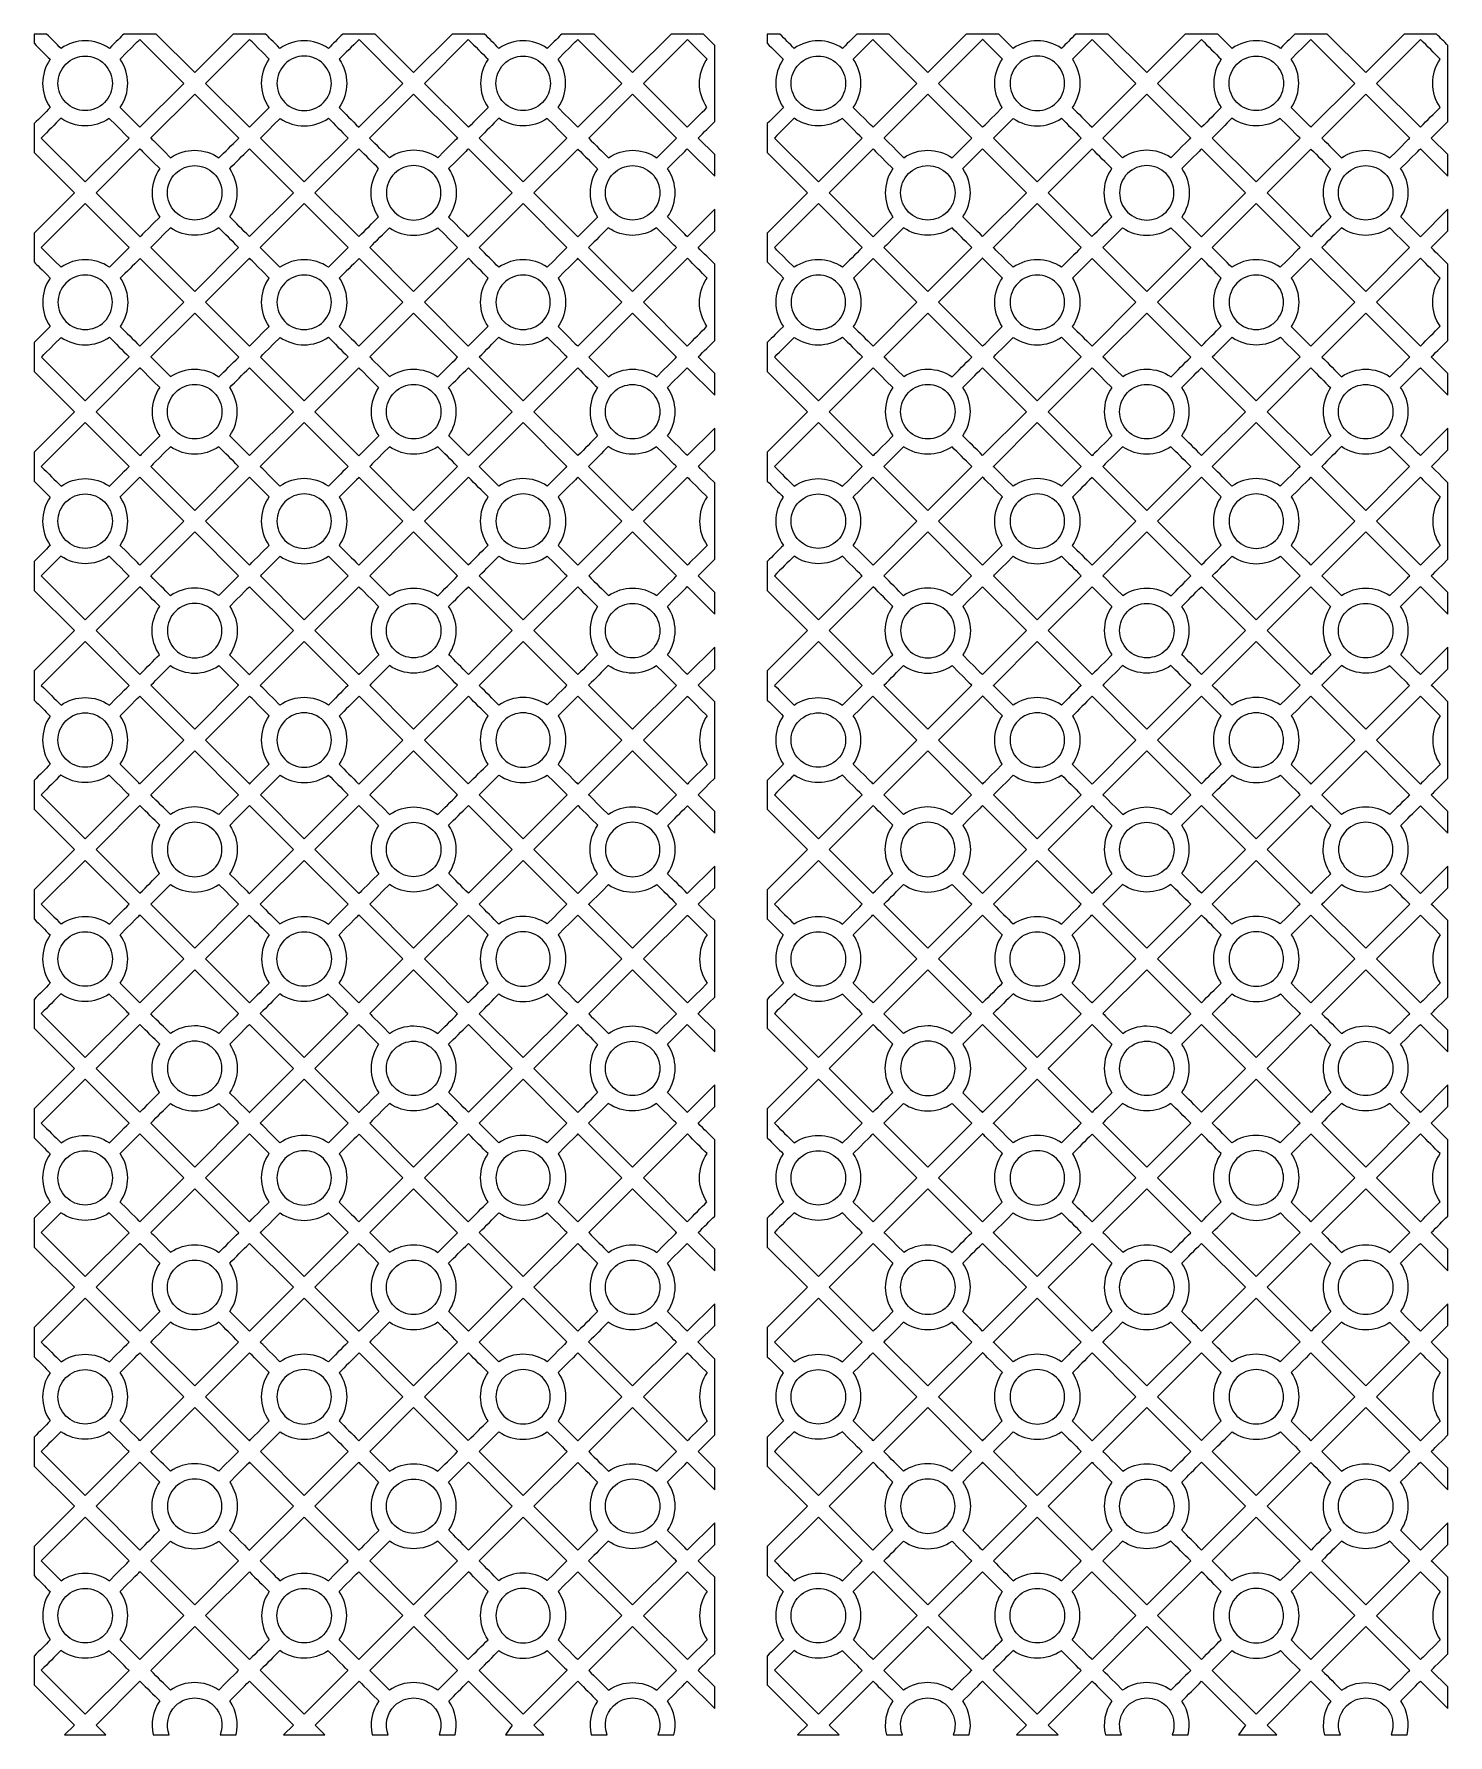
# Model space of a CAD drawing. Header units: centimetres. Extents: x -25.9 to 25.9, y -31.1 to 31.1.
import ezdxf

# ---------------------------------------------------------------- set-up
doc = ezdxf.new("R2010")
doc.units = ezdxf.units.CM
doc.header["$MEASUREMENT"] = 0
doc.layers.add('layer 1', color=7, linetype='Continuous')

msp = doc.modelspace()

# ---------------------------------------------------------------- linework, layer by layer
at = {"layer": 'layer 1', "color": 114}
for points, knots in [([(-25.84933, 27.83333), (-25.63959, 28.04307), (-25.44763, 28.23504), (-25.26242, 28.42025), (-25.26242, 28.42025), (-25.62962, 28.94938), (-25.6308, 29.65568), (-25.26609, 30.18602), (-25.26609, 30.18602), (-25.45022, 30.37015), (-25.6461, 30.56603), (-25.85447, 30.77441), (-25.85447, 30.77441), (-25.85447, 30.77441), (-25.84933, 31.11112), (-25.84933, 31.11112), (-25.84933, 31.11112), (-25.84933, 31.11112), (-25.39276, 31.11112), (-25.39276, 31.11112), (-25.39276, 31.11112), (-25.20785, 30.92617), (-25.03297, 30.75124), (-24.86755, 30.58582), (-24.86755, 30.58582), (-24.33679, 30.95335), (-23.62815, 30.95307), (-23.09767, 30.58499), (-23.09767, 30.58499), (-22.84305, 30.83961), (-22.67823, 31.00443), (-22.57154, 31.11112), (-22.57154, 31.11112), (-22.57154, 31.11112), (-21.38747, 31.11112), (-21.38747, 31.11112), (-21.38747, 31.11112), (-21.38747, 31.11112), (-19.97915, 29.7028), (-19.97915, 29.7028), (-19.97915, 29.7028), (-19.97915, 29.7028), (-18.57084, 31.11112), (-18.57084, 31.11112), (-18.57084, 31.11112), (-18.57084, 31.11112), (-17.38649, 31.11112), (-17.38649, 31.11112), (-17.38649, 31.11112), (-17.2798, 31.00443), (-17.11498, 30.83961), (-16.86036, 30.58499), (-16.86036, 30.58499), (-16.32988, 30.95307), (-15.62124, 30.95335), (-15.09048, 30.58582), (-15.09048, 30.58582), (-14.92506, 30.75124), (-14.75018, 30.92617), (-14.56527, 31.11112), (-14.56527, 31.11112), (-14.56527, 31.11112), (-13.38052, 31.11111), (-13.38052, 31.11111), (-13.38052, 31.11111), (-13.38052, 31.11111), (-11.97158, 29.70217), (-11.97158, 29.70217), (-11.97158, 29.70217), (-11.97158, 29.70217), (-10.56264, 31.11112), (-10.56264, 31.11112), (-10.56264, 31.11112), (-10.56264, 31.11112), (-9.37788, 31.11111), (-9.37788, 31.11111), (-9.37788, 31.11111), (-9.1929, 30.92611), (-9.01797, 30.75112), (-8.8525, 30.58565), (-8.8525, 30.58565), (-8.32174, 30.95318), (-7.6131, 30.9529), (-7.08262, 30.58482), (-7.08262, 30.58482), (-6.82786, 30.83958), (-6.663, 31.00444), (-6.55632, 31.11112), (-6.55632, 31.11112), (-6.55632, 31.11112), (-5.37318, 31.11112), (-5.37318, 31.11112), (-5.37318, 31.11112), (-5.37318, 31.11112), (-3.96415, 29.70208), (-3.96415, 29.70208), (-3.96415, 29.70208), (-3.96415, 29.70208), (-2.55511, 31.11112), (-2.55511, 31.11112), (-2.55511, 31.11112), (-2.55511, 31.11112), (-1.37565, 31.11111), (-1.37565, 31.11111), (-1.37565, 31.11111), (-1.23081, 30.96626), (-1.09341, 30.82875), (-0.96044, 30.69578), (-0.96044, 30.69578), (-0.96044, 30.69578), (-0.96037, 27.91117), (-0.96037, 27.91117), (-0.96037, 27.91117), (-1.15023, 27.72128), (-1.35209, 27.51936), (-1.56676, 27.30469), (-1.56676, 27.30469), (-1.56676, 27.30469), (-0.96044, 26.69835), (-0.96044, 26.69835), (-0.96044, 26.69835), (-0.96044, 26.69835), (-0.96037, 25.90633), (-0.96037, 25.90633), (-0.96037, 25.90633), (-0.96037, 25.90633), (-1.96541, 26.91138), (-1.96541, 26.91138), (-1.96541, 26.91138), (-1.96541, 26.91138), (-1.97208, 26.90481), (-2.68703, 26.18987), (-2.68703, 26.18987), (-2.31729, 25.65913), (-2.31643, 24.94919), (-2.68447, 24.41764), (-2.68447, 24.41764), (-1.96274, 23.69591), (-1.96274, 23.69591), (-1.96274, 23.69591), (-1.96274, 23.69591), (-1.96274, 23.69591), (-0.96044, 24.69829), (-0.96044, 24.69829), (-0.96044, 24.69829), (-0.96044, 24.69829), (-0.96037, 23.90632), (-0.96037, 23.90632), (-0.96037, 23.90632), (-0.96037, 23.90632), (-1.5694, 23.29728), (-1.5694, 23.29728), (-1.5694, 23.29728), (-1.35144, 23.07932), (-1.15134, 22.8791), (-0.96044, 22.68819), (-0.96044, 22.68819), (-0.96044, 22.68819), (-0.96037, 19.90358), (-0.96037, 19.90358), (-0.96037, 19.90358), (-1.15023, 19.71369), (-1.35209, 19.51176), (-1.56676, 19.2971), (-1.56676, 19.2971), (-1.56676, 19.2971), (-0.96044, 18.69076), (-0.96044, 18.69076), (-0.96044, 18.69076), (-0.96044, 18.69076), (-0.96037, 17.89875), (-0.96037, 17.89875), (-0.96037, 17.89875), (-0.96037, 17.89875), (-1.9654, 18.90379), (-1.9654, 18.90379), (-1.9654, 18.90379), (-1.9654, 18.90379), (-1.97207, 18.89722), (-2.68702, 18.18227), (-2.68702, 18.18227), (-2.31728, 17.65154), (-2.31642, 16.94159), (-2.68447, 16.41004), (-2.68447, 16.41004), (-1.96273, 15.68831), (-1.96273, 15.68831), (-1.96273, 15.68831), (-1.96273, 15.68831), (-1.96273, 15.68831), (-0.96044, 16.69069), (-0.96044, 16.69069), (-0.96044, 16.69069), (-0.96044, 16.69069), (-0.96037, 15.89871), (-0.96037, 15.89871), (-0.96037, 15.89871), (-0.96037, 15.89871), (-1.56254, 15.29654), (-1.56254, 15.29654), (-1.56254, 15.29654), (-1.56254, 15.29654), (-1.56261, 15.29654), (-0.96044, 14.69437), (-0.96044, 14.69437), (-0.96044, 14.69437), (-0.96038, 11.89721), (-0.96038, 11.89721), (-0.96038, 11.89721), (-1.56741, 11.29018), (-1.56741, 11.29017), (-1.56741, 11.29017), (-1.56741, 11.29017), (-1.56741, 11.29017), (-0.96044, 10.68319), (-0.96044, 10.68319), (-0.96044, 10.68319), (-0.96044, 10.68319), (-0.96037, 9.89115), (-0.96037, 9.89115), (-0.96037, 9.89115), (-0.96037, 9.89115), (-1.9654, 10.89619), (-1.9654, 10.89619), (-1.9654, 10.89619), (-1.9654, 10.89619), (-1.97207, 10.88962), (-2.68702, 10.17468), (-2.68702, 10.17468), (-2.31728, 9.64394), (-2.31642, 8.934), (-2.68447, 8.40245), (-2.68447, 8.40245), (-1.96273, 7.68072), (-1.96273, 7.68072), (-1.96273, 7.68072), (-1.96273, 7.68072), (-1.96273, 7.68072), (-0.96044, 8.68308), (-0.96044, 8.68308), (-0.96044, 8.68308), (-0.96044, 8.68308), (-0.96037, 7.89112), (-0.96037, 7.89112), (-0.96037, 7.89112), (-0.96037, 7.89112), (-1.56254, 7.28894), (-1.56254, 7.28894), (-1.56254, 7.28894), (-1.56254, 7.28894), (-1.56261, 7.28894), (-0.96044, 6.68677), (-0.96044, 6.68677), (-0.96044, 6.68677), (-0.96038, 3.88962), (-0.96038, 3.88962), (-0.96038, 3.88962), (-1.56741, 3.28258), (-1.56741, 3.28257), (-1.56741, 3.28257), (-1.56741, 3.28257), (-1.56741, 3.28257), (-0.96044, 2.67561), (-0.96044, 2.67561), (-0.96044, 2.67561), (-0.96044, 2.67561), (-0.96037, 1.88356), (-0.96037, 1.88356), (-0.96037, 1.88356), (-0.96037, 1.88356), (-1.95852, 2.88172), (-1.95852, 2.88172), (-1.95852, 2.88172), (-2.21744, 2.6228), (-2.45777, 2.38247), (-2.68086, 2.15938), (-2.68086, 2.15938), (-2.31615, 1.62904), (-2.31734, 0.92274), (-2.68453, 0.39361), (-2.68453, 0.39361), (-2.46178, 0.17085), (-2.22184, -0.06908), (-1.96339, -0.32754), (-1.96339, -0.32754), (-1.96339, -0.32754), (-0.96044, 0.67549), (-0.96044, 0.67549), (-0.96044, 0.67549), (-0.96044, 0.67549), (-0.96037, -0.11648), (-0.96037, -0.11648), (-0.96037, -0.11648), (-0.96037, -0.11648), (-1.56254, -0.71865), (-1.56254, -0.71865), (-1.56254, -0.71865), (-1.56254, -0.71865), (-1.56261, -0.71866), (-0.96044, -1.32083), (-0.96044, -1.32083), (-0.96044, -1.32083), (-0.96038, -4.11798), (-0.96038, -4.11798), (-0.96038, -4.11798), (-1.56741, -4.72501), (-1.56741, -4.72502), (-1.56741, -4.72502), (-1.56741, -4.72502), (-1.56741, -4.72502), (-0.96044, -5.332), (-0.96044, -5.332), (-0.96044, -5.332), (-0.96044, -5.332), (-0.96037, -6.12403), (-0.96037, -6.12403), (-0.96037, -6.12403), (-0.96037, -6.12403), (-1.9654, -5.11899), (-1.9654, -5.11899), (-1.9654, -5.11899), (-1.9654, -5.11899), (-1.97207, -5.12556), (-2.68702, -5.84051), (-2.68702, -5.84051), (-2.31728, -6.37124), (-2.31642, -7.08119), (-2.68447, -7.61274), (-2.68447, -7.61274), (-1.96273, -8.33447), (-1.96273, -8.33447), (-1.96273, -8.33447), (-1.96273, -8.33447), (-1.96273, -8.33447), (-0.96044, -7.33211), (-0.96044, -7.33211), (-0.96044, -7.33211), (-0.96044, -7.33211), (-0.96037, -8.12406), (-0.96037, -8.12406), (-0.96037, -8.12406), (-0.96037, -8.12406), (-1.5694, -8.7331), (-1.5694, -8.7331), (-1.5694, -8.7331), (-1.35144, -8.95106), (-1.15134, -9.15126), (-0.96044, -9.34217), (-0.96044, -9.34217), (-0.96044, -9.34217), (-0.96037, -12.1268), (-0.96037, -12.1268), (-0.96037, -12.1268), (-1.15023, -12.31669), (-1.35209, -12.51861), (-1.56676, -12.73328), (-1.56676, -12.73328), (-1.56676, -12.73328), (-0.96044, -13.33959), (-0.96044, -13.33959), (-0.96044, -13.33959), (-0.96044, -13.33959), (-0.96037, -14.13162), (-0.96037, -14.13162), (-0.96037, -14.13162), (-0.96037, -14.13162), (-1.9654, -13.12659), (-1.9654, -13.12659), (-1.9654, -13.12659), (-1.9654, -13.12659), (-1.97207, -13.13316), (-2.68702, -13.84811), (-2.68702, -13.84811), (-2.31728, -14.37884), (-2.31642, -15.08879), (-2.68447, -15.62033), (-2.68447, -15.62033), (-1.96273, -16.34207), (-1.96273, -16.34207), (-1.96273, -16.34207), (-1.96273, -16.34207), (-1.96273, -16.34207), (-0.96044, -15.3397), (-0.96044, -15.3397), (-0.96044, -15.3397), (-0.96044, -15.3397), (-0.96037, -16.13166), (-0.96037, -16.13166), (-0.96037, -16.13166), (-0.96037, -16.13166), (-1.56254, -16.73384), (-1.56254, -16.73384), (-1.56254, -16.73384), (-1.56254, -16.73384), (-1.55879, -16.76651), (-0.95662, -17.36868), (-0.95662, -17.36868), (-0.95662, -17.36868), (-0.96038, -20.13316), (-0.96038, -20.13316), (-0.96038, -20.13316), (-1.56741, -20.7402), (-1.56741, -20.74021), (-1.56741, -20.74021), (-1.56741, -20.74021), (-1.56741, -20.74021), (-0.96044, -21.34719), (-0.96044, -21.34719), (-0.96044, -21.34719), (-0.96044, -21.34719), (-0.96037, -22.13767), (-0.96037, -22.13767), (-0.96037, -22.13767), (-0.96037, -22.13767), (-1.96551, -21.13253), (-1.96551, -21.13253), (-1.96551, -21.13253), (-1.96551, -21.13253), (-1.97217, -21.1391), (-2.68712, -21.85405), (-2.68712, -21.85405), (-2.31738, -22.38478), (-2.31653, -23.09473), (-2.68457, -23.62628), (-2.68457, -23.62628), (-1.96284, -24.34801), (-1.96284, -24.34801), (-1.96284, -24.34801), (-1.96284, -24.34801), (-1.96284, -24.34801), (-0.96044, -23.34554), (-0.96044, -23.34554), (-0.96044, -23.34554), (-0.96044, -23.34554), (-0.96037, -24.13914), (-0.96037, -24.13914), (-0.96037, -24.13914), (-0.96037, -24.13914), (-1.56243, -24.74121), (-1.56243, -24.74121), (-1.56243, -24.74121), (-1.56243, -24.74121), (-1.5625, -24.74122), (-0.96044, -25.34327), (-0.96044, -25.34327), (-0.96044, -25.34327), (-0.96038, -28.14064), (-0.96038, -28.14064), (-0.96038, -28.14064), (-1.56731, -28.74757), (-1.56731, -28.74758), (-1.56731, -28.74758), (-1.56731, -28.74758), (-1.56731, -28.74758), (-0.96044, -29.35445), (-0.96044, -29.35445), (-0.96044, -29.35445), (-0.96044, -29.35445), (-0.96037, -30.14509), (-0.96037, -30.14509), (-0.96037, -30.14509), (-0.96037, -30.14509), (-1.96446, -29.14099), (-1.96446, -29.14099), (-1.96446, -29.14099), (-1.96446, -29.14099), (-1.97113, -29.14756), (-2.68608, -29.86251), (-2.68608, -29.86251), (-2.42862, -30.23206), (-2.35003, -30.68851), (-2.45029, -31.11112), (-2.45029, -31.11112), (-2.45029, -31.11112), (-3.03545, -31.11112), (-3.03545, -31.11112), (-3.03545, -31.11112), (-2.89714, -30.75453), (-2.97187, -30.33426), (-3.25964, -30.04649), (-3.25964, -30.04649), (-3.64837, -29.65776), (-4.27885, -29.65776), (-4.66757, -30.04649), (-4.66757, -30.04649), (-4.95534, -30.33426), (-5.03008, -30.75453), (-4.89178, -31.11112), (-4.89178, -31.11112), (-4.89178, -31.11112), (-5.47697, -31.11112), (-5.47697, -31.11112), (-5.47697, -31.11112), (-5.57654, -30.69146), (-5.4997, -30.23842), (-5.24648, -29.87021), (-5.24648, -29.87021), (-5.46957, -29.64712), (-5.70991, -29.40679), (-5.96883, -29.14787), (-5.96883, -29.14787), (-5.96883, -29.14787), (-7.57102, -30.75007), (-7.57102, -30.75007), (-7.57102, -30.75007), (-7.57102, -30.75007), (-7.20997, -31.11112), (-7.20997, -31.11112), (-7.20997, -31.11112), (-7.20997, -31.11112), (-8.61791, -31.11112), (-8.61791, -31.11112), (-8.61791, -31.11112), (-8.61791, -31.11112), (-8.36285, -30.74953), (-8.36285, -30.74953), (-8.36285, -30.74953), (-8.36285, -30.74953), (-9.96505, -29.14733), (-9.96505, -29.14733), (-9.96505, -29.14733), (-10.22397, -29.40625), (-10.4643, -29.64659), (-10.68739, -29.86968), (-10.68739, -29.86968), (-10.43407, -30.23804), (-10.35727, -30.69131), (-10.45703, -31.11112), (-10.45703, -31.11112), (-10.45703, -31.11112), (-11.04231, -31.11112), (-11.04231, -31.11112), (-11.04231, -31.11112), (-10.90373, -30.75442), (-10.97839, -30.33387), (-11.26631, -30.04595), (-11.26631, -30.04595), (-11.65503, -29.65723), (-12.28551, -29.65723), (-12.67423, -30.04595), (-12.67423, -30.04595), (-12.96215, -30.33387), (-13.03681, -30.75442), (-12.89823, -31.11112), (-12.89823, -31.11112), (-12.89823, -31.11112), (-13.48347, -31.11112), (-13.48347, -31.11112), (-13.48347, -31.11112), (-13.58392, -30.68837), (-13.50536, -30.23168), (-13.2478, -29.86197), (-13.2478, -29.86197), (-13.96275, -29.14703), (-13.96941, -29.14045), (-13.96941, -29.14045), (-13.96941, -29.14045), (-13.96941, -29.14045), (-15.57849, -30.74953), (-15.57849, -30.74953), (-15.57849, -30.74953), (-15.57849, -30.74953), (-15.2169, -31.11112), (-15.2169, -31.11112), (-15.2169, -31.11112), (-15.2169, -31.11112), (-16.73182, -31.11112), (-16.73182, -31.11112), (-16.73182, -31.11112), (-16.73182, -31.11112), (-16.37061, -30.74992), (-16.37061, -30.74992), (-16.37061, -30.74992), (-16.37061, -30.74992), (-17.97702, -29.14352), (-17.97702, -29.14352), (-17.97702, -29.14352), (-17.97702, -29.14352), (-17.97702, -29.14352), (-18.69875, -29.86525), (-18.69875, -29.86525), (-18.44314, -30.23442), (-18.36546, -30.68965), (-18.46572, -31.11112), (-18.46572, -31.11112), (-18.46572, -31.11112), (-19.05103, -31.11112), (-19.05103, -31.11112), (-19.05103, -31.11112), (-18.91224, -30.75433), (-18.98685, -30.33359), (-19.27487, -30.04557), (-19.27487, -30.04557), (-19.66359, -29.65685), (-20.29407, -29.65685), (-20.68279, -30.04557), (-20.68279, -30.04557), (-20.97081, -30.33359), (-21.04543, -30.75433), (-20.90664, -31.11112), (-20.90664, -31.11112), (-20.90664, -31.11112), (-21.49196, -31.11112), (-21.49196, -31.11112), (-21.49196, -31.11112), (-21.59236, -30.68917), (-21.51439, -30.23341), (-21.25804, -29.864), (-21.25804, -29.864), (-21.48079, -29.64125), (-21.72073, -29.40131), (-21.97918, -29.14286), (-21.97918, -29.14286), (-21.97918, -29.14286), (-23.58625, -30.74992), (-23.58625, -30.74992), (-23.58625, -30.74992), (-23.58625, -30.74992), (-23.22505, -31.11112), (-23.22505, -31.11112), (-23.22505, -31.11112), (-23.22505, -31.11112), (-24.73936, -31.11112), (-24.73936, -31.11112), (-24.73936, -31.11112), (-24.73936, -31.11112), (-24.37801, -30.74977), (-24.37801, -30.74977), (-24.37801, -30.74977), (-24.37801, -30.74977), (-25.84933, -29.27845), (-25.84933, -29.27845), (-25.84933, -29.27845), (-25.84933, -29.27845), (-25.85447, -28.22472), (-25.85447, -28.22472), (-25.85447, -28.22472), (-25.64444, -28.01469), (-25.44709, -27.81734), (-25.26165, -27.6319), (-25.26165, -27.6319), (-25.62884, -27.10277), (-25.63003, -26.39646), (-25.26532, -25.86612), (-25.26532, -25.86612), (-25.44967, -25.68177), (-25.64066, -25.4897), (-25.84933, -25.28103), (-25.84933, -25.28103), (-25.84933, -25.28103), (-25.85448, -24.21887), (-25.85448, -24.21887), (-25.85448, -24.21887), (-25.85448, -24.21887), (-24.3788, -22.74319), (-24.3788, -22.74319), (-24.3788, -22.74319), (-24.3788, -22.74319), (-25.84933, -21.27264), (-25.84933, -21.27264), (-25.84933, -21.27264), (-25.84933, -21.27264), (-25.85447, -20.21737), (-25.85447, -20.21737), (-25.85447, -20.21737), (-25.64473, -20.00762), (-25.44763, -19.81053), (-25.26242, -19.62531), (-25.26242, -19.62531), (-25.62962, -19.09618), (-25.6308, -18.38988), (-25.26609, -17.85954), (-25.26609, -17.85954), (-25.45022, -17.67541), (-25.64095, -17.48364), (-25.84933, -17.27526), (-25.84933, -17.27526), (-25.84933, -17.27526), (-25.85448, -16.21128), (-25.85448, -16.21128), (-25.85448, -16.21128), (-25.85448, -16.21128), (-24.37879, -14.73559), (-24.37879, -14.73559), (-24.37879, -14.73559), (-24.37879, -14.73559), (-25.84933, -13.26504), (-25.84933, -13.26504), (-25.84933, -13.26504), (-25.84933, -13.26504), (-25.85447, -12.20977), (-25.85447, -12.20977), (-25.85447, -12.20977), (-25.64473, -12.00003), (-25.44763, -11.80293), (-25.26242, -11.61772), (-25.26242, -11.61772), (-25.62962, -11.08859), (-25.6308, -10.38229), (-25.26609, -9.85195), (-25.26609, -9.85195), (-25.45022, -9.66782), (-25.64095, -9.47615), (-25.84933, -9.26777), (-25.84933, -9.26777), (-25.84933, -9.26777), (-25.85448, -8.20368), (-25.85448, -8.20368), (-25.85448, -8.20368), (-25.85448, -8.20368), (-24.3788, -6.728), (-24.3788, -6.728), (-24.3788, -6.728), (-24.3788, -6.728), (-25.84933, -5.25748), (-25.84933, -5.25748), (-25.84933, -5.25748), (-25.84933, -5.25748), (-25.85447, -4.20217), (-25.85447, -4.20217), (-25.85447, -4.20217), (-25.64473, -3.99243), (-25.44764, -3.79533), (-25.26243, -3.61012), (-25.26243, -3.61012), (-25.62962, -3.081), (-25.63081, -2.37469), (-25.2661, -1.84435), (-25.2661, -1.84435), (-25.45022, -1.66023), (-25.64096, -1.46913), (-25.84933, -1.26076), (-25.84933, -1.26076), (-25.84933, -1.26076), (-25.85447, -0.19609), (-25.85447, -0.19609), (-25.85447, -0.19609), (-25.85447, -0.19609), (-24.3788, 1.2796), (-24.3788, 1.2796), (-24.3788, 1.2796), (-24.3788, 1.2796), (-25.84933, 2.75013), (-25.84933, 2.75013), (-25.84933, 2.75013), (-25.84933, 2.75013), (-25.85447, 3.80541), (-25.85447, 3.80541), (-25.85447, 3.80541), (-25.64473, 4.01516), (-25.44763, 4.21226), (-25.26242, 4.39747), (-25.26242, 4.39747), (-25.62962, 4.9266), (-25.6308, 5.6329), (-25.26609, 6.16324), (-25.26609, 6.16324), (-25.45022, 6.34737), (-25.64096, 6.53866), (-25.84933, 6.74704), (-25.84933, 6.74704), (-25.84933, 6.74704), (-25.85447, 7.81151), (-25.85447, 7.81151), (-25.85447, 7.81151), (-25.85447, 7.81151), (-24.3788, 9.28719), (-24.3788, 9.28719), (-24.3788, 9.28719), (-24.3788, 9.28719), (-25.84933, 10.75771), (-25.84933, 10.75771), (-25.84933, 10.75771), (-25.84933, 10.75771), (-25.85447, 11.81301), (-25.85447, 11.81301), (-25.85447, 11.81301), (-25.64473, 12.02275), (-25.44763, 12.21985), (-25.26242, 12.40506), (-25.26242, 12.40506), (-25.62962, 12.93419), (-25.6308, 13.6405), (-25.26609, 14.17084), (-25.26609, 14.17084), (-25.45022, 14.35496), (-25.64096, 14.54571), (-25.84933, 14.75408), (-25.84933, 14.75408), (-25.84933, 14.75408), (-25.85447, 15.81909), (-25.85447, 15.81909), (-25.85447, 15.81909), (-25.85447, 15.81909), (-24.37879, 17.29478), (-24.37879, 17.29478), (-24.37879, 17.29478), (-24.37879, 17.29478), (-25.84933, 18.76532), (-25.84933, 18.76532), (-25.84933, 18.76532), (-25.84933, 18.76532), (-25.85448, 19.82191), (-25.85448, 19.82191), (-25.85448, 19.82191), (-25.75433, 19.92206), (-25.57689, 20.0995), (-25.26249, 20.41391), (-25.26249, 20.41391), (-25.63053, 20.94546), (-25.62967, 21.6554), (-25.25993, 22.18614), (-25.25993, 22.18614), (-25.57706, 22.50326), (-25.74968, 22.6759), (-25.84933, 22.77553), (-25.84933, 22.77553), (-25.84933, 22.77553), (-25.85447, 23.82669), (-25.85447, 23.82669), (-25.85447, 23.82669), (-25.85447, 23.82669), (-24.37879, 25.30238), (-24.37879, 25.30238), (-24.37879, 25.30238), (-24.37879, 25.30238), (-25.84933, 26.77292), (-25.84933, 26.77292), (-25.84933, 26.77292), (-25.84933, 26.77292), (-25.84933, 27.83333), (-25.84933, 27.83333)], [0, 0, 0, 0, 0.00478469, 0.00478469, 0.00478469, 0.00478469, 0.00956938, 0.00956938, 0.00956938, 0.00956938, 0.01435407, 0.01435407, 0.01435407, 0.01435407, 0.01913876, 0.01913876, 0.01913876, 0.01913876, 0.02392344, 0.02392344, 0.02392344, 0.02392344, 0.02870813, 0.02870813, 0.02870813, 0.02870813, 0.03349282, 0.03349282, 0.03349282, 0.03349282, 0.03827751, 0.03827751, 0.03827751, 0.03827751, 0.0430622, 0.0430622, 0.0430622, 0.0430622, 0.04784689, 0.04784689, 0.04784689, 0.04784689, 0.05263158, 0.05263158, 0.05263158, 0.05263158, 0.05741627, 0.05741627, 0.05741627, 0.05741627, 0.06220096, 0.06220096, 0.06220096, 0.06220096, 0.06698565, 0.06698565, 0.06698565, 0.06698565, 0.07177033, 0.07177033, 0.07177033, 0.07177033, 0.07655502, 0.07655502, 0.07655502, 0.07655502, 0.08133971, 0.08133971, 0.08133971, 0.08133971, 0.0861244, 0.0861244, 0.0861244, 0.0861244, 0.09090909, 0.09090909, 0.09090909, 0.09090909, 0.09569378, 0.09569378, 0.09569378, 0.09569378, 0.10047847, 0.10047847, 0.10047847, 0.10047847, 0.10526316, 0.10526316, 0.10526316, 0.10526316, 0.11004785, 0.11004785, 0.11004785, 0.11004785, 0.11483254, 0.11483254, 0.11483254, 0.11483254, 0.11961722, 0.11961722, 0.11961722, 0.11961722, 0.12440191, 0.12440191, 0.12440191, 0.12440191, 0.1291866, 0.1291866, 0.1291866, 0.1291866, 0.13397129, 0.13397129, 0.13397129, 0.13397129, 0.13875598, 0.13875598, 0.13875598, 0.13875598, 0.14354067, 0.14354067, 0.14354067, 0.14354067, 0.14832536, 0.14832536, 0.14832536, 0.14832536, 0.15311005, 0.15311005, 0.15311005, 0.15311005, 0.15789474, 0.15789474, 0.15789474, 0.15789474, 0.16267943, 0.16267943, 0.16267943, 0.16267943, 0.16746411, 0.16746411, 0.16746411, 0.16746411, 0.1722488, 0.1722488, 0.1722488, 0.1722488, 0.17703349, 0.17703349, 0.17703349, 0.17703349, 0.18181818, 0.18181818, 0.18181818, 0.18181818, 0.18660287, 0.18660287, 0.18660287, 0.18660287, 0.19138756, 0.19138756, 0.19138756, 0.19138756, 0.19617225, 0.19617225, 0.19617225, 0.19617225, 0.20095694, 0.20095694, 0.20095694, 0.20095694, 0.20574163, 0.20574163, 0.20574163, 0.20574163, 0.21052632, 0.21052632, 0.21052632, 0.21052632, 0.215311, 0.215311, 0.215311, 0.215311, 0.22009569, 0.22009569, 0.22009569, 0.22009569, 0.22488038, 0.22488038, 0.22488038, 0.22488038, 0.22966507, 0.22966507, 0.22966507, 0.22966507, 0.23444976, 0.23444976, 0.23444976, 0.23444976, 0.23923445, 0.23923445, 0.23923445, 0.23923445, 0.24401914, 0.24401914, 0.24401914, 0.24401914, 0.24880383, 0.24880383, 0.24880383, 0.24880383, 0.25358852, 0.25358852, 0.25358852, 0.25358852, 0.25837321, 0.25837321, 0.25837321, 0.25837321, 0.26315789, 0.26315789, 0.26315789, 0.26315789, 0.26794258, 0.26794258, 0.26794258, 0.26794258, 0.27272727, 0.27272727, 0.27272727, 0.27272727, 0.27751196, 0.27751196, 0.27751196, 0.27751196, 0.28229665, 0.28229665, 0.28229665, 0.28229665, 0.28708134, 0.28708134, 0.28708134, 0.28708134, 0.29186603, 0.29186603, 0.29186603, 0.29186603, 0.29665072, 0.29665072, 0.29665072, 0.29665072, 0.30143541, 0.30143541, 0.30143541, 0.30143541, 0.3062201, 0.3062201, 0.3062201, 0.3062201, 0.31100478, 0.31100478, 0.31100478, 0.31100478, 0.31578947, 0.31578947, 0.31578947, 0.31578947, 0.32057416, 0.32057416, 0.32057416, 0.32057416, 0.32535885, 0.32535885, 0.32535885, 0.32535885, 0.33014354, 0.33014354, 0.33014354, 0.33014354, 0.33492823, 0.33492823, 0.33492823, 0.33492823, 0.33971292, 0.33971292, 0.33971292, 0.33971292, 0.34449761, 0.34449761, 0.34449761, 0.34449761, 0.3492823, 0.3492823, 0.3492823, 0.3492823, 0.35406699, 0.35406699, 0.35406699, 0.35406699, 0.35885167, 0.35885167, 0.35885167, 0.35885167, 0.36363636, 0.36363636, 0.36363636, 0.36363636, 0.36842105, 0.36842105, 0.36842105, 0.36842105, 0.37320574, 0.37320574, 0.37320574, 0.37320574, 0.37799043, 0.37799043, 0.37799043, 0.37799043, 0.38277512, 0.38277512, 0.38277512, 0.38277512, 0.38755981, 0.38755981, 0.38755981, 0.38755981, 0.3923445, 0.3923445, 0.3923445, 0.3923445, 0.39712919, 0.39712919, 0.39712919, 0.39712919, 0.40191388, 0.40191388, 0.40191388, 0.40191388, 0.40669856, 0.40669856, 0.40669856, 0.40669856, 0.41148325, 0.41148325, 0.41148325, 0.41148325, 0.41626794, 0.41626794, 0.41626794, 0.41626794, 0.42105263, 0.42105263, 0.42105263, 0.42105263, 0.42583732, 0.42583732, 0.42583732, 0.42583732, 0.43062201, 0.43062201, 0.43062201, 0.43062201, 0.4354067, 0.4354067, 0.4354067, 0.4354067, 0.44019139, 0.44019139, 0.44019139, 0.44019139, 0.44497608, 0.44497608, 0.44497608, 0.44497608, 0.44976077, 0.44976077, 0.44976077, 0.44976077, 0.45454545, 0.45454545, 0.45454545, 0.45454545, 0.45933014, 0.45933014, 0.45933014, 0.45933014, 0.46411483, 0.46411483, 0.46411483, 0.46411483, 0.46889952, 0.46889952, 0.46889952, 0.46889952, 0.47368421, 0.47368421, 0.47368421, 0.47368421, 0.4784689, 0.4784689, 0.4784689, 0.4784689, 0.48325359, 0.48325359, 0.48325359, 0.48325359, 0.48803828, 0.48803828, 0.48803828, 0.48803828, 0.49282297, 0.49282297, 0.49282297, 0.49282297, 0.49760766, 0.49760766, 0.49760766, 0.49760766, 0.50239234, 0.50239234, 0.50239234, 0.50239234, 0.50717703, 0.50717703, 0.50717703, 0.50717703, 0.51196172, 0.51196172, 0.51196172, 0.51196172, 0.51674641, 0.51674641, 0.51674641, 0.51674641, 0.5215311, 0.5215311, 0.5215311, 0.5215311, 0.52631579, 0.52631579, 0.52631579, 0.52631579, 0.53110048, 0.53110048, 0.53110048, 0.53110048, 0.53588517, 0.53588517, 0.53588517, 0.53588517, 0.54066986, 0.54066986, 0.54066986, 0.54066986, 0.54545455, 0.54545455, 0.54545455, 0.54545455, 0.55023923, 0.55023923, 0.55023923, 0.55023923, 0.55502392, 0.55502392, 0.55502392, 0.55502392, 0.55980861, 0.55980861, 0.55980861, 0.55980861, 0.5645933, 0.5645933, 0.5645933, 0.5645933, 0.56937799, 0.56937799, 0.56937799, 0.56937799, 0.57416268, 0.57416268, 0.57416268, 0.57416268, 0.57894737, 0.57894737, 0.57894737, 0.57894737, 0.58373206, 0.58373206, 0.58373206, 0.58373206, 0.58851675, 0.58851675, 0.58851675, 0.58851675, 0.59330144, 0.59330144, 0.59330144, 0.59330144, 0.59808612, 0.59808612, 0.59808612, 0.59808612, 0.60287081, 0.60287081, 0.60287081, 0.60287081, 0.6076555, 0.6076555, 0.6076555, 0.6076555, 0.61244019, 0.61244019, 0.61244019, 0.61244019, 0.61722488, 0.61722488, 0.61722488, 0.61722488, 0.62200957, 0.62200957, 0.62200957, 0.62200957, 0.62679426, 0.62679426, 0.62679426, 0.62679426, 0.63157895, 0.63157895, 0.63157895, 0.63157895, 0.63636364, 0.63636364, 0.63636364, 0.63636364, 0.64114833, 0.64114833, 0.64114833, 0.64114833, 0.64593301, 0.64593301, 0.64593301, 0.64593301, 0.6507177, 0.6507177, 0.6507177, 0.6507177, 0.65550239, 0.65550239, 0.65550239, 0.65550239, 0.66028708, 0.66028708, 0.66028708, 0.66028708, 0.66507177, 0.66507177, 0.66507177, 0.66507177, 0.66985646, 0.66985646, 0.66985646, 0.66985646, 0.67464115, 0.67464115, 0.67464115, 0.67464115, 0.67942584, 0.67942584, 0.67942584, 0.67942584, 0.68421053, 0.68421053, 0.68421053, 0.68421053, 0.68899522, 0.68899522, 0.68899522, 0.68899522, 0.6937799, 0.6937799, 0.6937799, 0.6937799, 0.69856459, 0.69856459, 0.69856459, 0.69856459, 0.70334928, 0.70334928, 0.70334928, 0.70334928, 0.70813397, 0.70813397, 0.70813397, 0.70813397, 0.71291866, 0.71291866, 0.71291866, 0.71291866, 0.71770335, 0.71770335, 0.71770335, 0.71770335, 0.72248804, 0.72248804, 0.72248804, 0.72248804, 0.72727273, 0.72727273, 0.72727273, 0.72727273, 0.73205742, 0.73205742, 0.73205742, 0.73205742, 0.73684211, 0.73684211, 0.73684211, 0.73684211, 0.74162679, 0.74162679, 0.74162679, 0.74162679, 0.74641148, 0.74641148, 0.74641148, 0.74641148, 0.75119617, 0.75119617, 0.75119617, 0.75119617, 0.75598086, 0.75598086, 0.75598086, 0.75598086, 0.76076555, 0.76076555, 0.76076555, 0.76076555, 0.76555024, 0.76555024, 0.76555024, 0.76555024, 0.77033493, 0.77033493, 0.77033493, 0.77033493, 0.77511962, 0.77511962, 0.77511962, 0.77511962, 0.77990431, 0.77990431, 0.77990431, 0.77990431, 0.784689, 0.784689, 0.784689, 0.784689, 0.78947368, 0.78947368, 0.78947368, 0.78947368, 0.79425837, 0.79425837, 0.79425837, 0.79425837, 0.79904306, 0.79904306, 0.79904306, 0.79904306, 0.80382775, 0.80382775, 0.80382775, 0.80382775, 0.80861244, 0.80861244, 0.80861244, 0.80861244, 0.81339713, 0.81339713, 0.81339713, 0.81339713, 0.81818182, 0.81818182, 0.81818182, 0.81818182, 0.82296651, 0.82296651, 0.82296651, 0.82296651, 0.8277512, 0.8277512, 0.8277512, 0.8277512, 0.83253589, 0.83253589, 0.83253589, 0.83253589, 0.83732057, 0.83732057, 0.83732057, 0.83732057, 0.84210526, 0.84210526, 0.84210526, 0.84210526, 0.84688995, 0.84688995, 0.84688995, 0.84688995, 0.85167464, 0.85167464, 0.85167464, 0.85167464, 0.85645933, 0.85645933, 0.85645933, 0.85645933, 0.86124402, 0.86124402, 0.86124402, 0.86124402, 0.86602871, 0.86602871, 0.86602871, 0.86602871, 0.8708134, 0.8708134, 0.8708134, 0.8708134, 0.87559809, 0.87559809, 0.87559809, 0.87559809, 0.88038278, 0.88038278, 0.88038278, 0.88038278, 0.88516746, 0.88516746, 0.88516746, 0.88516746, 0.88995215, 0.88995215, 0.88995215, 0.88995215, 0.89473684, 0.89473684, 0.89473684, 0.89473684, 0.89952153, 0.89952153, 0.89952153, 0.89952153, 0.90430622, 0.90430622, 0.90430622, 0.90430622, 0.90909091, 0.90909091, 0.90909091, 0.90909091, 0.9138756, 0.9138756, 0.9138756, 0.9138756, 0.91866029, 0.91866029, 0.91866029, 0.91866029, 0.92344498, 0.92344498, 0.92344498, 0.92344498, 0.92822967, 0.92822967, 0.92822967, 0.92822967, 0.93301435, 0.93301435, 0.93301435, 0.93301435, 0.93779904, 0.93779904, 0.93779904, 0.93779904, 0.94258373, 0.94258373, 0.94258373, 0.94258373, 0.94736842, 0.94736842, 0.94736842, 0.94736842, 0.95215311, 0.95215311, 0.95215311, 0.95215311, 0.9569378, 0.9569378, 0.9569378, 0.9569378, 0.96172249, 0.96172249, 0.96172249, 0.96172249, 0.96650718, 0.96650718, 0.96650718, 0.96650718, 0.97129187, 0.97129187, 0.97129187, 0.97129187, 0.97607656, 0.97607656, 0.97607656, 0.97607656, 0.98086124, 0.98086124, 0.98086124, 0.98086124, 0.98564593, 0.98564593, 0.98564593, 0.98564593, 0.99043062, 0.99043062, 0.99043062, 0.99043062, 1, 1, 1, 1]), ([(-21.98407, 30.91525), (-21.98407, 30.91525), (-21.99073, 30.90868), (-22.70568, 30.19373), (-22.70568, 30.19373), (-22.33594, 29.663), (-22.33509, 28.95305), (-22.70313, 28.4215), (-22.70313, 28.4215), (-21.9814, 27.69977), (-21.9814, 27.69977), (-21.9814, 27.69977), (-21.9814, 27.69977), (-21.9814, 27.69977), (-20.37499, 29.30617), (-20.37499, 29.30617), (-20.37499, 29.30617), (-20.37499, 29.30617), (-21.98407, 30.91525), (-21.98407, 30.91525)], [0, 0, 0, 0, 0.16666667, 0.16666667, 0.16666667, 0.16666667, 0.33333333, 0.33333333, 0.33333333, 0.33333333, 0.5, 0.5, 0.5, 0.5, 0.66666667, 0.66666667, 0.66666667, 0.66666667, 1, 1, 1, 1]), ([(-17.97396, 30.91525), (-17.97396, 30.91525), (-17.9673, 30.90868), (-17.25235, 30.19373), (-17.25235, 30.19373), (-17.62209, 29.663), (-17.62294, 28.95305), (-17.2549, 28.4215), (-17.2549, 28.4215), (-17.97663, 27.69977), (-17.97663, 27.69977), (-17.97663, 27.69977), (-17.97663, 27.69977), (-17.97663, 27.69977), (-19.58304, 29.30617), (-19.58304, 29.30617), (-19.58304, 29.30617), (-19.58304, 29.30617), (-17.97396, 30.91525), (-17.97396, 30.91525)], [0, 0, 0, 0, 0.16666667, 0.16666667, 0.16666667, 0.16666667, 0.33333333, 0.33333333, 0.33333333, 0.33333333, 0.5, 0.5, 0.5, 0.5, 0.66666667, 0.66666667, 0.66666667, 0.66666667, 1, 1, 1, 1]), ([(-13.97447, 27.69911), (-14.23292, 27.95756), (-14.47286, 28.1975), (-14.69561, 28.42025), (-14.69561, 28.42025), (-14.32841, 28.94938), (-14.32723, 29.65568), (-14.69194, 30.18602), (-14.69194, 30.18602), (-14.46885, 30.40911), (-14.22852, 30.64945), (-13.9696, 30.90837), (-13.9696, 30.90837), (-13.9696, 30.90837), (-12.3674, 29.30617), (-12.3674, 29.30617), (-12.3674, 29.30617), (-12.3674, 29.30617), (-13.97447, 27.69911), (-13.97447, 27.69911)], [0, 0, 0, 0, 0.16666667, 0.16666667, 0.16666667, 0.16666667, 0.33333333, 0.33333333, 0.33333333, 0.33333333, 0.5, 0.5, 0.5, 0.5, 0.66666667, 0.66666667, 0.66666667, 0.66666667, 1, 1, 1, 1]), ([(-9.96851, 27.69894), (-9.71006, 27.95739), (-9.47012, 28.19733), (-9.24737, 28.42008), (-9.24737, 28.42008), (-9.61456, 28.94921), (-9.61575, 29.65551), (-9.25104, 30.18585), (-9.25104, 30.18585), (-9.47412, 30.40894), (-9.71446, 30.64928), (-9.97338, 30.9082), (-9.97338, 30.9082), (-9.97338, 30.9082), (-11.57557, 29.306), (-11.57557, 29.306), (-11.57557, 29.306), (-11.57557, 29.306), (-9.96851, 27.69894), (-9.96851, 27.69894)], [0, 0, 0, 0, 0.16666667, 0.16666667, 0.16666667, 0.16666667, 0.33333333, 0.33333333, 0.33333333, 0.33333333, 0.5, 0.5, 0.5, 0.5, 0.66666667, 0.66666667, 0.66666667, 0.66666667, 1, 1, 1, 1]), ([(-5.96902, 30.91508), (-5.96902, 30.91508), (-5.97568, 30.9085), (-6.69063, 30.19356), (-6.69063, 30.19356), (-6.32089, 29.66282), (-6.32004, 28.95288), (-6.68808, 28.42133), (-6.68808, 28.42133), (-5.96635, 27.6996), (-5.96635, 27.6996), (-5.96635, 27.6996), (-5.96635, 27.6996), (-5.96635, 27.6996), (-4.35994, 29.306), (-4.35994, 29.306), (-4.35994, 29.306), (-4.35994, 29.306), (-5.96902, 30.91508), (-5.96902, 30.91508)], [0, 0, 0, 0, 0.16666667, 0.16666667, 0.16666667, 0.16666667, 0.33333333, 0.33333333, 0.33333333, 0.33333333, 0.5, 0.5, 0.5, 0.5, 0.66666667, 0.66666667, 0.66666667, 0.66666667, 1, 1, 1, 1]), ([(-1.96111, 30.91317), (-1.70265, 30.65472), (-1.46271, 30.41478), (-1.23996, 30.19203), (-1.23996, 30.19203), (-1.60716, 29.6629), (-1.60835, 28.95659), (-1.24363, 28.42625), (-1.24363, 28.42625), (-1.46672, 28.20317), (-1.70706, 27.96283), (-1.96598, 27.70391), (-1.96598, 27.70391), (-1.96598, 27.70391), (-3.56817, 29.30611), (-3.56817, 29.30611), (-3.56817, 29.30611), (-3.56817, 29.30611), (-1.96111, 30.91317), (-1.96111, 30.91317)], [0, 0, 0, 0, 0.16666667, 0.16666667, 0.16666667, 0.16666667, 0.33333333, 0.33333333, 0.33333333, 0.33333333, 0.5, 0.5, 0.5, 0.5, 0.66666667, 0.66666667, 0.66666667, 0.66666667, 1, 1, 1, 1]), ([(-24.68718, 28.60182), (-24.29845, 28.2131), (-23.66797, 28.2131), (-23.27925, 28.60182), (-23.27925, 28.60182), (-22.89052, 28.99054), (-22.89052, 29.62102), (-23.27925, 30.00975), (-23.27925, 30.00975), (-23.66797, 30.39847), (-24.29845, 30.39847), (-24.68718, 30.00975), (-24.68718, 30.00975), (-25.0759, 29.62102), (-25.0759, 28.99054), (-24.68718, 28.60182)], [0, 0, 0, 0, 0.2, 0.2, 0.2, 0.2, 0.4, 0.4, 0.4, 0.4, 0.6, 0.6, 0.6, 0.6, 1, 1, 1, 1]), ([(-15.27085, 28.60182), (-15.65958, 28.2131), (-16.29006, 28.2131), (-16.67878, 28.60182), (-16.67878, 28.60182), (-17.06751, 28.99054), (-17.06751, 29.62102), (-16.67878, 30.00975), (-16.67878, 30.00975), (-16.29006, 30.39847), (-15.65958, 30.39847), (-15.27085, 30.00975), (-15.27085, 30.00975), (-14.88213, 29.62102), (-14.88213, 28.99054), (-15.27085, 28.60182)], [0, 0, 0, 0, 0.2, 0.2, 0.2, 0.2, 0.4, 0.4, 0.4, 0.4, 0.6, 0.6, 0.6, 0.6, 1, 1, 1, 1]), ([(-8.67212, 28.60165), (-8.2834, 28.21293), (-7.65292, 28.21293), (-7.2642, 28.60165), (-7.2642, 28.60165), (-6.87547, 28.99037), (-6.87547, 29.62085), (-7.2642, 30.00958), (-7.2642, 30.00958), (-7.65292, 30.3983), (-8.2834, 30.3983), (-8.67212, 30.00958), (-8.67212, 30.00958), (-9.06085, 29.62085), (-9.06084, 28.99037), (-8.67212, 28.60165)], [0, 0, 0, 0, 0.2, 0.2, 0.2, 0.2, 0.4, 0.4, 0.4, 0.4, 0.6, 0.6, 0.6, 0.6, 1, 1, 1, 1]), ([(-21.58121, 27.308), (-21.58121, 27.308), (-19.97901, 28.91019), (-19.97901, 28.91019), (-19.97901, 28.91019), (-19.97901, 28.91019), (-18.36996, 27.30115), (-18.36996, 27.30115), (-18.36996, 27.30115), (-18.63083, 27.04027), (-18.86621, 26.80485), (-19.09072, 26.58034), (-19.09072, 26.58034), (-19.62013, 26.94911), (-20.32776, 26.95091), (-20.85885, 26.58564), (-20.85885, 26.58564), (-21.58121, 27.308), (-21.58121, 27.308), (-21.58121, 27.308)], [0, 0, 0, 0, 0.16666667, 0.16666667, 0.16666667, 0.16666667, 0.33333333, 0.33333333, 0.33333333, 0.33333333, 0.5, 0.5, 0.5, 0.5, 0.66666667, 0.66666667, 0.66666667, 0.66666667, 1, 1, 1, 1]), ([(-10.36936, 27.30783), (-10.36936, 27.30783), (-11.97155, 28.91002), (-11.97155, 28.91002), (-11.97155, 28.91002), (-11.97155, 28.91002), (-13.5806, 27.30097), (-13.5806, 27.30097), (-13.5806, 27.30097), (-13.31973, 27.0401), (-13.08436, 26.80468), (-12.85984, 26.58016), (-12.85984, 26.58016), (-12.33043, 26.94894), (-11.6228, 26.95074), (-11.09171, 26.58547), (-11.09171, 26.58547), (-10.36936, 27.30783), (-10.36936, 27.30783), (-10.36936, 27.30783)], [0, 0, 0, 0, 0.16666667, 0.16666667, 0.16666667, 0.16666667, 0.33333333, 0.33333333, 0.33333333, 0.33333333, 0.5, 0.5, 0.5, 0.5, 0.66666667, 0.66666667, 0.66666667, 0.66666667, 1, 1, 1, 1]), ([(-3.07901, 26.58113), (-3.6095, 26.9492), (-4.31814, 26.94948), (-4.8489, 26.58196), (-4.8489, 26.58196), (-5.07181, 26.80487), (-5.31188, 27.04505), (-5.57056, 27.30372), (-5.57056, 27.30372), (-5.57056, 27.30372), (-3.96416, 28.91013), (-3.96416, 28.91013), (-3.96416, 28.91013), (-3.96416, 28.91013), (-2.35709, 27.30306), (-2.35709, 27.30306), (-2.35709, 27.30306), (-2.35709, 27.30306), (-2.35709, 27.30305), (-3.07901, 26.58113)], [0, 0, 0, 0, 0.16666667, 0.16666667, 0.16666667, 0.16666667, 0.33333333, 0.33333333, 0.33333333, 0.33333333, 0.5, 0.5, 0.5, 0.5, 0.66666667, 0.66666667, 0.66666667, 0.66666667, 1, 1, 1, 1]), ([(-22.38062, 27.30055), (-22.38062, 27.30055), (-23.98281, 25.69835), (-23.98281, 25.69835), (-23.98281, 25.69835), (-23.98281, 25.69835), (-25.59186, 27.3074), (-25.59186, 27.3074), (-25.59186, 27.3074), (-25.33099, 27.56828), (-25.09561, 27.8037), (-24.8711, 28.02821), (-24.8711, 28.02821), (-24.34169, 27.65944), (-23.63406, 27.65764), (-23.10297, 28.02291), (-23.10297, 28.02291), (-22.38062, 27.30055), (-22.38062, 27.30055), (-22.38062, 27.30055)], [0, 0, 0, 0, 0.16666667, 0.16666667, 0.16666667, 0.16666667, 0.33333333, 0.33333333, 0.33333333, 0.33333333, 0.5, 0.5, 0.5, 0.5, 0.66666667, 0.66666667, 0.66666667, 0.66666667, 1, 1, 1, 1]), ([(-17.57741, 27.30055), (-17.57741, 27.30055), (-15.97522, 25.69835), (-15.97522, 25.69835), (-15.97522, 25.69835), (-15.97522, 25.69835), (-14.36617, 27.3074), (-14.36617, 27.3074), (-14.36617, 27.3074), (-14.62704, 27.56828), (-14.86241, 27.8037), (-15.08693, 28.02821), (-15.08693, 28.02821), (-15.61634, 27.65944), (-16.32397, 27.65764), (-16.85506, 28.02291), (-16.85506, 28.02291), (-17.57741, 27.30055), (-17.57741, 27.30055), (-17.57741, 27.30055)], [0, 0, 0, 0, 0.16666667, 0.16666667, 0.16666667, 0.16666667, 0.33333333, 0.33333333, 0.33333333, 0.33333333, 0.5, 0.5, 0.5, 0.5, 0.66666667, 0.66666667, 0.66666667, 0.66666667, 1, 1, 1, 1]), ([(-6.36556, 27.30038), (-6.36556, 27.30038), (-7.96776, 25.69818), (-7.96776, 25.69818), (-7.96776, 25.69818), (-7.96776, 25.69818), (-9.57681, 27.30723), (-9.57681, 27.30723), (-9.57681, 27.30723), (-9.31594, 27.5681), (-9.08056, 27.80353), (-8.85605, 28.02804), (-8.85605, 28.02804), (-8.32664, 27.65927), (-7.61901, 27.65746), (-7.08792, 28.02274), (-7.08792, 28.02274), (-6.36556, 27.30038), (-6.36556, 27.30038), (-6.36556, 27.30038)], [0, 0, 0, 0, 0.16666667, 0.16666667, 0.16666667, 0.16666667, 0.33333333, 0.33333333, 0.33333333, 0.33333333, 0.5, 0.5, 0.5, 0.5, 0.66666667, 0.66666667, 0.66666667, 0.66666667, 1, 1, 1, 1]), ([(-21.97775, 23.6933), (-21.97775, 23.6933), (-21.97109, 23.69987), (-21.25614, 24.41482), (-21.25614, 24.41482), (-21.62588, 24.94555), (-21.62673, 25.6555), (-21.25869, 26.18705), (-21.25869, 26.18705), (-21.98042, 26.90878), (-21.98042, 26.90878), (-21.98042, 26.90878), (-21.98042, 26.90878), (-21.98042, 26.90878), (-23.58683, 25.30238), (-23.58683, 25.30238), (-23.58683, 25.30238), (-23.58683, 25.30238), (-21.97775, 23.6933), (-21.97775, 23.6933)], [0, 0, 0, 0, 0.16666667, 0.16666667, 0.16666667, 0.16666667, 0.33333333, 0.33333333, 0.33333333, 0.33333333, 0.5, 0.5, 0.5, 0.5, 0.66666667, 0.66666667, 0.66666667, 0.66666667, 1, 1, 1, 1]), ([(-17.97826, 26.90944), (-18.23671, 26.65099), (-18.47665, 26.41105), (-18.69941, 26.18829), (-18.69941, 26.18829), (-18.33221, 25.65917), (-18.33102, 24.95286), (-18.69573, 24.42252), (-18.69573, 24.42252), (-18.47265, 24.19944), (-18.23231, 23.9591), (-17.97339, 23.70018), (-17.97339, 23.70018), (-17.97339, 23.70018), (-16.3712, 25.30238), (-16.3712, 25.30238), (-16.3712, 25.30238), (-16.3712, 25.30238), (-17.97826, 26.90944), (-17.97826, 26.90944)], [0, 0, 0, 0, 0.16666667, 0.16666667, 0.16666667, 0.16666667, 0.33333333, 0.33333333, 0.33333333, 0.33333333, 0.5, 0.5, 0.5, 0.5, 0.66666667, 0.66666667, 0.66666667, 0.66666667, 1, 1, 1, 1]), ([(-13.9723, 26.90927), (-13.71385, 26.65081), (-13.47391, 26.41088), (-13.25116, 26.18812), (-13.25116, 26.18812), (-13.61836, 25.659), (-13.61954, 24.95269), (-13.25483, 24.42235), (-13.25483, 24.42235), (-13.47792, 24.19926), (-13.71825, 23.95893), (-13.97717, 23.70001), (-13.97717, 23.70001), (-13.97717, 23.70001), (-15.57937, 25.30221), (-15.57937, 25.30221), (-15.57937, 25.30221), (-15.57937, 25.30221), (-13.9723, 26.90927), (-13.9723, 26.90927)], [0, 0, 0, 0, 0.16666667, 0.16666667, 0.16666667, 0.16666667, 0.33333333, 0.33333333, 0.33333333, 0.33333333, 0.5, 0.5, 0.5, 0.5, 0.66666667, 0.66666667, 0.66666667, 0.66666667, 1, 1, 1, 1]), ([(-9.97281, 23.69313), (-9.97281, 23.69313), (-9.97948, 23.6997), (-10.69442, 24.41465), (-10.69442, 24.41465), (-10.32468, 24.94538), (-10.32383, 25.65533), (-10.69187, 26.18688), (-10.69187, 26.18688), (-9.97014, 26.90861), (-9.97014, 26.90861), (-9.97014, 26.90861), (-9.97014, 26.90861), (-9.97014, 26.90861), (-8.36373, 25.30221), (-8.36373, 25.30221), (-8.36373, 25.30221), (-8.36373, 25.30221), (-9.97281, 23.69313), (-9.97281, 23.69313)], [0, 0, 0, 0, 0.16666667, 0.16666667, 0.16666667, 0.16666667, 0.33333333, 0.33333333, 0.33333333, 0.33333333, 0.5, 0.5, 0.5, 0.5, 0.66666667, 0.66666667, 0.66666667, 0.66666667, 1, 1, 1, 1]), ([(-5.96491, 23.69524), (-5.70646, 23.9537), (-5.46651, 24.19364), (-5.24376, 24.41639), (-5.24376, 24.41639), (-5.61096, 24.94552), (-5.61215, 25.65182), (-5.24743, 26.18216), (-5.24743, 26.18216), (-5.47052, 26.40525), (-5.71086, 26.64558), (-5.96978, 26.9045), (-5.96978, 26.9045), (-5.96978, 26.9045), (-7.57197, 25.30231), (-7.57197, 25.30231), (-7.57197, 25.30231), (-7.57197, 25.30231), (-5.96491, 23.69524), (-5.96491, 23.69524)], [0, 0, 0, 0, 0.16666667, 0.16666667, 0.16666667, 0.16666667, 0.33333333, 0.33333333, 0.33333333, 0.33333333, 0.5, 0.5, 0.5, 0.5, 0.66666667, 0.66666667, 0.66666667, 0.66666667, 1, 1, 1, 1]), ([(-19.27465, 26.00673), (-19.66337, 26.39545), (-20.29385, 26.39545), (-20.68257, 26.00673), (-20.68257, 26.00673), (-21.0713, 25.61801), (-21.0713, 24.98752), (-20.68257, 24.5988), (-20.68257, 24.5988), (-20.29385, 24.21008), (-19.66337, 24.21008), (-19.27465, 24.5988), (-19.27465, 24.5988), (-18.88592, 24.98752), (-18.88593, 25.61801), (-19.27465, 26.00673)], [0, 0, 0, 0, 0.2, 0.2, 0.2, 0.2, 0.4, 0.4, 0.4, 0.4, 0.6, 0.6, 0.6, 0.6, 1, 1, 1, 1]), ([(-12.67592, 26.00656), (-12.28719, 26.39528), (-11.65671, 26.39528), (-11.26799, 26.00656), (-11.26799, 26.00656), (-10.87926, 25.61784), (-10.87926, 24.98735), (-11.26799, 24.59863), (-11.26799, 24.59863), (-11.65671, 24.2099), (-12.28719, 24.2099), (-12.67592, 24.59863), (-12.67592, 24.59863), (-13.06464, 24.98735), (-13.06464, 25.61784), (-12.67592, 26.00656)], [0, 0, 0, 0, 0.2, 0.2, 0.2, 0.2, 0.4, 0.4, 0.4, 0.4, 0.6, 0.6, 0.6, 0.6, 1, 1, 1, 1]), ([(-4.66852, 24.59796), (-4.2798, 24.20923), (-3.64931, 24.20923), (-3.26059, 24.59796), (-3.26059, 24.59796), (-2.87187, 24.98668), (-2.87187, 25.61716), (-3.26059, 26.00588), (-3.26059, 26.00588), (-3.64931, 26.39461), (-4.2798, 26.39461), (-4.66852, 26.00588), (-4.66852, 26.00588), (-5.05725, 25.61716), (-5.05724, 24.98668), (-4.66852, 24.59796)], [0, 0, 0, 0, 0.2, 0.2, 0.2, 0.2, 0.4, 0.4, 0.4, 0.4, 0.6, 0.6, 0.6, 0.6, 1, 1, 1, 1]), ([(-24.86795, 22.5774), (-24.33746, 22.94547), (-23.62882, 22.94575), (-23.09806, 22.57823), (-23.09806, 22.57823), (-22.87515, 22.80114), (-22.63508, 23.04132), (-22.3764, 23.29999), (-22.3764, 23.29999), (-22.3764, 23.29999), (-23.9828, 24.9064), (-23.9828, 24.9064), (-23.9828, 24.9064), (-23.9828, 24.9064), (-25.58987, 23.29933), (-25.58987, 23.29933), (-25.58987, 23.29933), (-25.58987, 23.29933), (-25.58987, 23.29932), (-24.86795, 22.5774)], [0, 0, 0, 0, 0.16666667, 0.16666667, 0.16666667, 0.16666667, 0.33333333, 0.33333333, 0.33333333, 0.33333333, 0.5, 0.5, 0.5, 0.5, 0.66666667, 0.66666667, 0.66666667, 0.66666667, 1, 1, 1, 1]), ([(-16.86035, 22.5774), (-16.32987, 22.94547), (-15.62123, 22.94575), (-15.09047, 22.57823), (-15.09047, 22.57823), (-14.86755, 22.80114), (-14.62749, 23.04132), (-14.36881, 23.29999), (-14.36881, 23.29999), (-14.36881, 23.29999), (-15.97521, 24.9064), (-15.97521, 24.9064), (-15.97521, 24.9064), (-15.97521, 24.9064), (-17.58228, 23.29933), (-17.58228, 23.29933), (-17.58228, 23.29933), (-17.58228, 23.29933), (-17.58227, 23.29932), (-16.86035, 22.5774)], [0, 0, 0, 0, 0.16666667, 0.16666667, 0.16666667, 0.16666667, 0.33333333, 0.33333333, 0.33333333, 0.33333333, 0.5, 0.5, 0.5, 0.5, 0.66666667, 0.66666667, 0.66666667, 0.66666667, 1, 1, 1, 1]), ([(-6.36575, 23.30413), (-6.36575, 23.30413), (-7.96795, 24.90633), (-7.96795, 24.90633), (-7.96795, 24.90633), (-7.96795, 24.90633), (-9.577, 23.29728), (-9.577, 23.29728), (-9.577, 23.29728), (-9.31613, 23.03641), (-9.08075, 22.80099), (-8.85624, 22.57647), (-8.85624, 22.57647), (-8.32683, 22.94524), (-7.6192, 22.94705), (-7.08811, 22.58178), (-7.08811, 22.58178), (-6.36575, 23.30413), (-6.36575, 23.30413), (-6.36575, 23.30413)], [0, 0, 0, 0, 0.16666667, 0.16666667, 0.16666667, 0.16666667, 0.33333333, 0.33333333, 0.33333333, 0.33333333, 0.5, 0.5, 0.5, 0.5, 0.66666667, 0.66666667, 0.66666667, 0.66666667, 1, 1, 1, 1]), ([(-20.86415, 24.02356), (-20.33367, 23.65548), (-19.62503, 23.6552), (-19.09427, 24.02272), (-19.09427, 24.02272), (-18.87136, 23.79981), (-18.63129, 23.55964), (-18.37261, 23.30096), (-18.37261, 23.30096), (-18.37261, 23.30096), (-19.97901, 21.69456), (-19.97901, 21.69456), (-19.97901, 21.69456), (-19.97901, 21.69456), (-21.58608, 23.30162), (-21.58608, 23.30162), (-21.58608, 23.30162), (-21.58608, 23.30162), (-21.58608, 23.30164), (-20.86415, 24.02356)], [0, 0, 0, 0, 0.16666667, 0.16666667, 0.16666667, 0.16666667, 0.33333333, 0.33333333, 0.33333333, 0.33333333, 0.5, 0.5, 0.5, 0.5, 0.66666667, 0.66666667, 0.66666667, 0.66666667, 1, 1, 1, 1]), ([(-11.08641, 24.02339), (-11.61689, 23.65531), (-12.32553, 23.65503), (-12.85629, 24.02255), (-12.85629, 24.02255), (-13.07921, 23.79964), (-13.31928, 23.55947), (-13.57795, 23.30079), (-13.57795, 23.30079), (-13.57795, 23.30079), (-11.97155, 21.69439), (-11.97155, 21.69439), (-11.97155, 21.69439), (-11.97155, 21.69439), (-10.36448, 23.30145), (-10.36448, 23.30145), (-10.36448, 23.30145), (-10.36448, 23.30145), (-10.36449, 23.30147), (-11.08641, 24.02339)], [0, 0, 0, 0, 0.16666667, 0.16666667, 0.16666667, 0.16666667, 0.33333333, 0.33333333, 0.33333333, 0.33333333, 0.5, 0.5, 0.5, 0.5, 0.66666667, 0.66666667, 0.66666667, 0.66666667, 1, 1, 1, 1]), ([(-2.36196, 23.29669), (-2.36196, 23.29669), (-3.96416, 21.69449), (-3.96416, 21.69449), (-3.96416, 21.69449), (-3.96416, 21.69449), (-5.5732, 23.30354), (-5.5732, 23.30354), (-5.5732, 23.30354), (-5.31233, 23.56441), (-5.07696, 23.79983), (-4.85244, 24.02435), (-4.85244, 24.02435), (-4.32304, 23.65558), (-3.61541, 23.65377), (-3.08432, 24.01904), (-3.08432, 24.01904), (-2.36196, 23.29669), (-2.36196, 23.29669), (-2.36196, 23.29669)], [0, 0, 0, 0, 0.16666667, 0.16666667, 0.16666667, 0.16666667, 0.33333333, 0.33333333, 0.33333333, 0.33333333, 0.5, 0.5, 0.5, 0.5, 0.66666667, 0.66666667, 0.66666667, 0.66666667, 1, 1, 1, 1]), ([(-21.98205, 19.69151), (-22.2405, 19.94997), (-22.48045, 20.18991), (-22.7032, 20.41266), (-22.7032, 20.41266), (-22.336, 20.94179), (-22.33481, 21.64809), (-22.69953, 22.17843), (-22.69953, 22.17843), (-22.47644, 22.40152), (-22.2361, 22.64185), (-21.97718, 22.90077), (-21.97718, 22.90077), (-21.97718, 22.90077), (-20.37499, 21.29858), (-20.37499, 21.29858), (-20.37499, 21.29858), (-20.37499, 21.29858), (-21.98205, 19.69151), (-21.98205, 19.69151)], [0, 0, 0, 0, 0.16666667, 0.16666667, 0.16666667, 0.16666667, 0.33333333, 0.33333333, 0.33333333, 0.33333333, 0.5, 0.5, 0.5, 0.5, 0.66666667, 0.66666667, 0.66666667, 0.66666667, 1, 1, 1, 1]), ([(-17.97395, 22.90765), (-17.97395, 22.90765), (-17.96729, 22.90108), (-17.25234, 22.18614), (-17.25234, 22.18614), (-17.62208, 21.6554), (-17.62293, 20.94546), (-17.25489, 20.41391), (-17.25489, 20.41391), (-17.97662, 19.69218), (-17.97662, 19.69218), (-17.97662, 19.69218), (-17.97662, 19.69218), (-17.97662, 19.69218), (-19.58303, 21.29858), (-19.58303, 21.29858), (-19.58303, 21.29858), (-19.58303, 21.29858), (-17.97395, 22.90765), (-17.97395, 22.90765)], [0, 0, 0, 0, 0.16666667, 0.16666667, 0.16666667, 0.16666667, 0.33333333, 0.33333333, 0.33333333, 0.33333333, 0.5, 0.5, 0.5, 0.5, 0.66666667, 0.66666667, 0.66666667, 0.66666667, 1, 1, 1, 1]), ([(-13.97446, 19.69151), (-14.23291, 19.94997), (-14.47285, 20.18991), (-14.6956, 20.41266), (-14.6956, 20.41266), (-14.3284, 20.94179), (-14.32722, 21.64809), (-14.69193, 22.17843), (-14.69193, 22.17843), (-14.46884, 22.40152), (-14.22851, 22.64185), (-13.96959, 22.90077), (-13.96959, 22.90077), (-13.96959, 22.90077), (-12.36739, 21.29858), (-12.36739, 21.29858), (-12.36739, 21.29858), (-12.36739, 21.29858), (-13.97446, 19.69151), (-13.97446, 19.69151)], [0, 0, 0, 0, 0.16666667, 0.16666667, 0.16666667, 0.16666667, 0.33333333, 0.33333333, 0.33333333, 0.33333333, 0.5, 0.5, 0.5, 0.5, 0.66666667, 0.66666667, 0.66666667, 0.66666667, 1, 1, 1, 1]), ([(-9.9687, 22.90558), (-9.71025, 22.64712), (-9.47031, 22.40718), (-9.24755, 22.18443), (-9.24755, 22.18443), (-9.61475, 21.6553), (-9.61594, 20.949), (-9.25123, 20.41866), (-9.25123, 20.41866), (-9.47431, 20.19557), (-9.71465, 19.95524), (-9.97357, 19.69632), (-9.97357, 19.69632), (-9.97357, 19.69632), (-11.57576, 21.29851), (-11.57576, 21.29851), (-11.57576, 21.29851), (-11.57576, 21.29851), (-9.9687, 22.90558), (-9.9687, 22.90558)], [0, 0, 0, 0, 0.16666667, 0.16666667, 0.16666667, 0.16666667, 0.33333333, 0.33333333, 0.33333333, 0.33333333, 0.5, 0.5, 0.5, 0.5, 0.66666667, 0.66666667, 0.66666667, 0.66666667, 1, 1, 1, 1]), ([(-5.96921, 19.68944), (-5.96921, 19.68944), (-5.97587, 19.69601), (-6.69082, 20.41095), (-6.69082, 20.41095), (-6.32108, 20.94169), (-6.32023, 21.65163), (-6.68827, 22.18318), (-6.68827, 22.18318), (-5.96654, 22.90491), (-5.96654, 22.90491), (-5.96654, 22.90491), (-5.96654, 22.90491), (-5.96654, 22.90491), (-4.36013, 21.29851), (-4.36013, 21.29851), (-4.36013, 21.29851), (-4.36013, 21.29851), (-5.96921, 19.68944), (-5.96921, 19.68944)], [0, 0, 0, 0, 0.16666667, 0.16666667, 0.16666667, 0.16666667, 0.33333333, 0.33333333, 0.33333333, 0.33333333, 0.5, 0.5, 0.5, 0.5, 0.66666667, 0.66666667, 0.66666667, 0.66666667, 1, 1, 1, 1]), ([(-1.96111, 22.90558), (-1.70265, 22.64712), (-1.46271, 22.40718), (-1.23996, 22.18443), (-1.23996, 22.18443), (-1.60716, 21.6553), (-1.60835, 20.949), (-1.24363, 20.41866), (-1.24363, 20.41866), (-1.46672, 20.19557), (-1.70706, 19.95524), (-1.96598, 19.69632), (-1.96598, 19.69632), (-1.96598, 19.69632), (-3.56817, 21.29851), (-3.56817, 21.29851), (-3.56817, 21.29851), (-3.56817, 21.29851), (-1.96111, 22.90558), (-1.96111, 22.90558)], [0, 0, 0, 0, 0.16666667, 0.16666667, 0.16666667, 0.16666667, 0.33333333, 0.33333333, 0.33333333, 0.33333333, 0.5, 0.5, 0.5, 0.5, 0.66666667, 0.66666667, 0.66666667, 0.66666667, 1, 1, 1, 1]), ([(-23.27844, 20.59423), (-23.66716, 20.2055), (-24.29765, 20.2055), (-24.68637, 20.59423), (-24.68637, 20.59423), (-25.07509, 20.98295), (-25.07509, 21.61343), (-24.68637, 22.00215), (-24.68637, 22.00215), (-24.29765, 22.39088), (-23.66716, 22.39088), (-23.27844, 22.00215), (-23.27844, 22.00215), (-22.88971, 21.61343), (-22.88972, 20.98295), (-23.27844, 20.59423)], [0, 0, 0, 0, 0.2, 0.2, 0.2, 0.2, 0.4, 0.4, 0.4, 0.4, 0.6, 0.6, 0.6, 0.6, 1, 1, 1, 1]), ([(-15.27084, 20.59423), (-15.65957, 20.2055), (-16.29005, 20.2055), (-16.67877, 20.59423), (-16.67877, 20.59423), (-17.0675, 20.98295), (-17.0675, 21.61343), (-16.67877, 22.00215), (-16.67877, 22.00215), (-16.29005, 22.39088), (-15.65957, 22.39088), (-15.27084, 22.00215), (-15.27084, 22.00215), (-14.88212, 21.61343), (-14.88212, 20.98295), (-15.27084, 20.59423)], [0, 0, 0, 0, 0.2, 0.2, 0.2, 0.2, 0.4, 0.4, 0.4, 0.4, 0.6, 0.6, 0.6, 0.6, 1, 1, 1, 1]), ([(-8.67231, 22.00286), (-8.28359, 22.39159), (-7.65311, 22.39159), (-7.26439, 22.00286), (-7.26439, 22.00286), (-6.87566, 21.61414), (-6.87566, 20.98366), (-7.26439, 20.59494), (-7.26439, 20.59494), (-7.65311, 20.20621), (-8.28359, 20.20621), (-8.67231, 20.59494), (-8.67231, 20.59494), (-9.06104, 20.98366), (-9.06103, 21.61414), (-8.67231, 22.00286)], [0, 0, 0, 0, 0.2, 0.2, 0.2, 0.2, 0.4, 0.4, 0.4, 0.4, 0.6, 0.6, 0.6, 0.6, 1, 1, 1, 1]), ([(-21.58121, 19.3004), (-21.58121, 19.3004), (-19.97901, 20.9026), (-19.97901, 20.9026), (-19.97901, 20.9026), (-19.97901, 20.9026), (-18.36996, 19.29355), (-18.36996, 19.29355), (-18.36996, 19.29355), (-18.63083, 19.03268), (-18.86621, 18.79726), (-19.09072, 18.57274), (-19.09072, 18.57274), (-19.62013, 18.94151), (-20.32776, 18.94332), (-20.85885, 18.57805), (-20.85885, 18.57805), (-21.58121, 19.3004), (-21.58121, 19.3004), (-21.58121, 19.3004)], [0, 0, 0, 0, 0.16666667, 0.16666667, 0.16666667, 0.16666667, 0.33333333, 0.33333333, 0.33333333, 0.33333333, 0.5, 0.5, 0.5, 0.5, 0.66666667, 0.66666667, 0.66666667, 0.66666667, 1, 1, 1, 1]), ([(-13.57361, 19.3004), (-13.57361, 19.3004), (-11.97142, 20.9026), (-11.97142, 20.9026), (-11.97142, 20.9026), (-11.97142, 20.9026), (-10.36237, 19.29355), (-10.36237, 19.29355), (-10.36237, 19.29355), (-10.62324, 19.03268), (-10.85861, 18.79726), (-11.08313, 18.57274), (-11.08313, 18.57274), (-11.61253, 18.94151), (-12.32017, 18.94332), (-12.85126, 18.57805), (-12.85126, 18.57805), (-13.57361, 19.3004), (-13.57361, 19.3004), (-13.57361, 19.3004)], [0, 0, 0, 0, 0.16666667, 0.16666667, 0.16666667, 0.16666667, 0.33333333, 0.33333333, 0.33333333, 0.33333333, 0.5, 0.5, 0.5, 0.5, 0.66666667, 0.66666667, 0.66666667, 0.66666667, 1, 1, 1, 1]), ([(-3.079, 18.57353), (-3.60949, 18.94161), (-4.31813, 18.94189), (-4.84889, 18.57437), (-4.84889, 18.57437), (-5.0718, 18.79728), (-5.31187, 19.03745), (-5.57055, 19.29613), (-5.57055, 19.29613), (-5.57055, 19.29613), (-3.96415, 20.90253), (-3.96415, 20.90253), (-3.96415, 20.90253), (-3.96415, 20.90253), (-2.35708, 19.29546), (-2.35708, 19.29546), (-2.35708, 19.29546), (-2.35708, 19.29546), (-2.35708, 19.29545), (-3.079, 18.57353)], [0, 0, 0, 0, 0.16666667, 0.16666667, 0.16666667, 0.16666667, 0.33333333, 0.33333333, 0.33333333, 0.33333333, 0.5, 0.5, 0.5, 0.5, 0.66666667, 0.66666667, 0.66666667, 0.66666667, 1, 1, 1, 1]), ([(-25.585, 19.29296), (-25.585, 19.29296), (-23.9828, 17.69076), (-23.9828, 17.69076), (-23.9828, 17.69076), (-23.9828, 17.69076), (-22.37376, 19.29981), (-22.37376, 19.29981), (-22.37376, 19.29981), (-22.63463, 19.56068), (-22.87, 19.7961), (-23.09452, 20.02062), (-23.09452, 20.02062), (-23.62392, 19.65185), (-24.33155, 19.65004), (-24.86264, 20.01531), (-24.86264, 20.01531), (-25.585, 19.29296), (-25.585, 19.29296), (-25.585, 19.29296)], [0, 0, 0, 0, 0.16666667, 0.16666667, 0.16666667, 0.16666667, 0.33333333, 0.33333333, 0.33333333, 0.33333333, 0.5, 0.5, 0.5, 0.5, 0.66666667, 0.66666667, 0.66666667, 0.66666667, 1, 1, 1, 1]), ([(-17.5774, 19.29296), (-17.5774, 19.29296), (-15.97521, 17.69076), (-15.97521, 17.69076), (-15.97521, 17.69076), (-15.97521, 17.69076), (-14.36616, 19.29981), (-14.36616, 19.29981), (-14.36616, 19.29981), (-14.62703, 19.56068), (-14.86241, 19.7961), (-15.08692, 20.02062), (-15.08692, 20.02062), (-15.61633, 19.65185), (-16.32396, 19.65004), (-16.85505, 20.01531), (-16.85505, 20.01531), (-17.5774, 19.29296), (-17.5774, 19.29296), (-17.5774, 19.29296)], [0, 0, 0, 0, 0.16666667, 0.16666667, 0.16666667, 0.16666667, 0.33333333, 0.33333333, 0.33333333, 0.33333333, 0.5, 0.5, 0.5, 0.5, 0.66666667, 0.66666667, 0.66666667, 0.66666667, 1, 1, 1, 1]), ([(-7.08281, 20.01969), (-7.61329, 19.65162), (-8.32193, 19.65134), (-8.85269, 20.01886), (-8.85269, 20.01886), (-9.0756, 19.79595), (-9.31567, 19.55577), (-9.57435, 19.2971), (-9.57435, 19.2971), (-9.57435, 19.2971), (-7.96795, 17.69069), (-7.96795, 17.69069), (-7.96795, 17.69069), (-7.96795, 17.69069), (-6.36088, 19.29776), (-6.36088, 19.29776), (-6.36088, 19.29776), (-6.36088, 19.29776), (-6.36088, 19.29777), (-7.08281, 20.01969)], [0, 0, 0, 0, 0.16666667, 0.16666667, 0.16666667, 0.16666667, 0.33333333, 0.33333333, 0.33333333, 0.33333333, 0.5, 0.5, 0.5, 0.5, 0.66666667, 0.66666667, 0.66666667, 0.66666667, 1, 1, 1, 1]), ([(-21.97775, 15.68571), (-21.97775, 15.68571), (-21.97109, 15.69228), (-21.25614, 16.40722), (-21.25614, 16.40722), (-21.62588, 16.93796), (-21.62673, 17.6479), (-21.25869, 18.17945), (-21.25869, 18.17945), (-21.98042, 18.90118), (-21.98042, 18.90118), (-21.98042, 18.90118), (-21.98042, 18.90118), (-21.98042, 18.90118), (-23.58683, 17.29478), (-23.58683, 17.29478), (-23.58683, 17.29478), (-23.58683, 17.29478), (-21.97775, 15.68571), (-21.97775, 15.68571)], [0, 0, 0, 0, 0.16666667, 0.16666667, 0.16666667, 0.16666667, 0.33333333, 0.33333333, 0.33333333, 0.33333333, 0.5, 0.5, 0.5, 0.5, 0.66666667, 0.66666667, 0.66666667, 0.66666667, 1, 1, 1, 1]), ([(-17.97826, 18.90185), (-18.23671, 18.64339), (-18.47665, 18.40345), (-18.69941, 18.1807), (-18.69941, 18.1807), (-18.33221, 17.65157), (-18.33102, 16.94527), (-18.69573, 16.41493), (-18.69573, 16.41493), (-18.47265, 16.19184), (-18.23231, 15.95151), (-17.97339, 15.69259), (-17.97339, 15.69259), (-17.97339, 15.69259), (-16.3712, 17.29478), (-16.3712, 17.29478), (-16.3712, 17.29478), (-16.3712, 17.29478), (-17.97826, 18.90185), (-17.97826, 18.90185)], [0, 0, 0, 0, 0.16666667, 0.16666667, 0.16666667, 0.16666667, 0.33333333, 0.33333333, 0.33333333, 0.33333333, 0.5, 0.5, 0.5, 0.5, 0.66666667, 0.66666667, 0.66666667, 0.66666667, 1, 1, 1, 1]), ([(-13.97016, 15.68571), (-13.97016, 15.68571), (-13.96349, 15.69228), (-13.24855, 16.40722), (-13.24855, 16.40722), (-13.61829, 16.93796), (-13.61914, 17.6479), (-13.2511, 18.17945), (-13.2511, 18.17945), (-13.97283, 18.90118), (-13.97283, 18.90118), (-13.97283, 18.90118), (-13.97283, 18.90118), (-13.97283, 18.90118), (-15.57923, 17.29478), (-15.57923, 17.29478), (-15.57923, 17.29478), (-15.57923, 17.29478), (-13.97016, 15.68571), (-13.97016, 15.68571)], [0, 0, 0, 0, 0.16666667, 0.16666667, 0.16666667, 0.16666667, 0.33333333, 0.33333333, 0.33333333, 0.33333333, 0.5, 0.5, 0.5, 0.5, 0.66666667, 0.66666667, 0.66666667, 0.66666667, 1, 1, 1, 1]), ([(-9.97066, 18.90185), (-10.22912, 18.64339), (-10.46906, 18.40345), (-10.69181, 18.1807), (-10.69181, 18.1807), (-10.32461, 17.65157), (-10.32342, 16.94527), (-10.68814, 16.41493), (-10.68814, 16.41493), (-10.46505, 16.19184), (-10.22471, 15.95151), (-9.9658, 15.69259), (-9.9658, 15.69259), (-9.9658, 15.69259), (-8.3636, 17.29478), (-8.3636, 17.29478), (-8.3636, 17.29478), (-8.3636, 17.29478), (-9.97066, 18.90185), (-9.97066, 18.90185)], [0, 0, 0, 0, 0.16666667, 0.16666667, 0.16666667, 0.16666667, 0.33333333, 0.33333333, 0.33333333, 0.33333333, 0.5, 0.5, 0.5, 0.5, 0.66666667, 0.66666667, 0.66666667, 0.66666667, 1, 1, 1, 1]), ([(-5.9649, 15.68765), (-5.70645, 15.9461), (-5.46651, 16.18604), (-5.24375, 16.40879), (-5.24375, 16.40879), (-5.61095, 16.93792), (-5.61214, 17.64423), (-5.24742, 18.17457), (-5.24742, 18.17457), (-5.47051, 18.39765), (-5.71085, 18.63799), (-5.96977, 18.89691), (-5.96977, 18.89691), (-5.96977, 18.89691), (-7.57196, 17.29471), (-7.57196, 17.29471), (-7.57196, 17.29471), (-7.57196, 17.29471), (-5.9649, 15.68765), (-5.9649, 15.68765)], [0, 0, 0, 0, 0.16666667, 0.16666667, 0.16666667, 0.16666667, 0.33333333, 0.33333333, 0.33333333, 0.33333333, 0.5, 0.5, 0.5, 0.5, 0.66666667, 0.66666667, 0.66666667, 0.66666667, 1, 1, 1, 1]), ([(-19.27465, 17.99913), (-19.66337, 18.38786), (-20.29385, 18.38786), (-20.68257, 17.99913), (-20.68257, 17.99913), (-21.0713, 17.61041), (-21.0713, 16.97993), (-20.68257, 16.59121), (-20.68257, 16.59121), (-20.29385, 16.20248), (-19.66337, 16.20248), (-19.27465, 16.59121), (-19.27465, 16.59121), (-18.88592, 16.97993), (-18.88593, 17.61041), (-19.27465, 17.99913)], [0, 0, 0, 0, 0.2, 0.2, 0.2, 0.2, 0.4, 0.4, 0.4, 0.4, 0.6, 0.6, 0.6, 0.6, 1, 1, 1, 1]), ([(-11.26705, 17.99913), (-11.65578, 18.38786), (-12.28626, 18.38786), (-12.67498, 17.99913), (-12.67498, 17.99913), (-13.0637, 17.61041), (-13.0637, 16.97993), (-12.67498, 16.59121), (-12.67498, 16.59121), (-12.28626, 16.20248), (-11.65578, 16.20248), (-11.26705, 16.59121), (-11.26705, 16.59121), (-10.87833, 16.97993), (-10.87833, 17.61041), (-11.26705, 17.99913)], [0, 0, 0, 0, 0.2, 0.2, 0.2, 0.2, 0.4, 0.4, 0.4, 0.4, 0.6, 0.6, 0.6, 0.6, 1, 1, 1, 1]), ([(-4.66851, 16.59036), (-4.27979, 16.20164), (-3.64931, 16.20164), (-3.26058, 16.59036), (-3.26058, 16.59036), (-2.87186, 16.97908), (-2.87186, 17.60957), (-3.26058, 17.99829), (-3.26058, 17.99829), (-3.64931, 18.38701), (-4.27979, 18.38701), (-4.66851, 17.99829), (-4.66851, 17.99829), (-5.05724, 17.60957), (-5.05723, 16.97908), (-4.66851, 16.59036)], [0, 0, 0, 0, 0.2, 0.2, 0.2, 0.2, 0.4, 0.4, 0.4, 0.4, 0.6, 0.6, 0.6, 0.6, 1, 1, 1, 1]), ([(-23.09767, 14.5698), (-23.62815, 14.93788), (-24.33679, 14.93816), (-24.86755, 14.57063), (-24.86755, 14.57063), (-25.09047, 14.79355), (-25.33053, 15.03372), (-25.58921, 15.2924), (-25.58921, 15.2924), (-25.58921, 15.2924), (-23.98281, 16.8988), (-23.98281, 16.8988), (-23.98281, 16.8988), (-23.98281, 16.8988), (-22.37574, 15.29173), (-22.37574, 15.29173), (-22.37574, 15.29173), (-22.37574, 15.29173), (-22.37575, 15.29172), (-23.09767, 14.5698)], [0, 0, 0, 0, 0.16666667, 0.16666667, 0.16666667, 0.16666667, 0.33333333, 0.33333333, 0.33333333, 0.33333333, 0.5, 0.5, 0.5, 0.5, 0.66666667, 0.66666667, 0.66666667, 0.66666667, 1, 1, 1, 1]), ([(-16.86036, 14.5698), (-16.32988, 14.93788), (-15.62124, 14.93816), (-15.09048, 14.57063), (-15.09048, 14.57063), (-14.86756, 14.79355), (-14.62749, 15.03372), (-14.36882, 15.2924), (-14.36882, 15.2924), (-14.36882, 15.2924), (-15.97522, 16.8988), (-15.97522, 16.8988), (-15.97522, 16.8988), (-15.97522, 16.8988), (-17.58229, 15.29173), (-17.58229, 15.29173), (-17.58229, 15.29173), (-17.58229, 15.29173), (-17.58228, 15.29172), (-16.86036, 14.5698)], [0, 0, 0, 0, 0.16666667, 0.16666667, 0.16666667, 0.16666667, 0.33333333, 0.33333333, 0.33333333, 0.33333333, 0.5, 0.5, 0.5, 0.5, 0.66666667, 0.66666667, 0.66666667, 0.66666667, 1, 1, 1, 1]), ([(-6.36574, 15.29654), (-6.36574, 15.29654), (-7.96794, 16.89874), (-7.96794, 16.89874), (-7.96794, 16.89874), (-7.96794, 16.89874), (-9.57699, 15.28969), (-9.57699, 15.28969), (-9.57699, 15.28969), (-9.31612, 15.02881), (-9.08074, 14.79339), (-8.85623, 14.56888), (-8.85623, 14.56888), (-8.32682, 14.93765), (-7.61919, 14.93945), (-7.0881, 14.57418), (-7.0881, 14.57418), (-6.36574, 15.29654), (-6.36574, 15.29654), (-6.36574, 15.29654)], [0, 0, 0, 0, 0.16666667, 0.16666667, 0.16666667, 0.16666667, 0.33333333, 0.33333333, 0.33333333, 0.33333333, 0.5, 0.5, 0.5, 0.5, 0.66666667, 0.66666667, 0.66666667, 0.66666667, 1, 1, 1, 1]), ([(-20.86415, 16.01596), (-20.33367, 15.64789), (-19.62503, 15.64761), (-19.09427, 16.01513), (-19.09427, 16.01513), (-18.87136, 15.79222), (-18.63129, 15.55204), (-18.37261, 15.29336), (-18.37261, 15.29336), (-18.37261, 15.29336), (-19.97901, 13.68696), (-19.97901, 13.68696), (-19.97901, 13.68696), (-19.97901, 13.68696), (-21.58608, 15.29403), (-21.58608, 15.29403), (-21.58608, 15.29403), (-21.58608, 15.29403), (-21.58608, 15.29404), (-20.86415, 16.01596)], [0, 0, 0, 0, 0.16666667, 0.16666667, 0.16666667, 0.16666667, 0.33333333, 0.33333333, 0.33333333, 0.33333333, 0.5, 0.5, 0.5, 0.5, 0.66666667, 0.66666667, 0.66666667, 0.66666667, 1, 1, 1, 1]), ([(-12.85656, 16.01596), (-12.32608, 15.64789), (-11.61743, 15.64761), (-11.08668, 16.01513), (-11.08668, 16.01513), (-10.86376, 15.79222), (-10.62369, 15.55204), (-10.36501, 15.29336), (-10.36501, 15.29336), (-10.36501, 15.29336), (-11.97142, 13.68696), (-11.97142, 13.68696), (-11.97142, 13.68696), (-11.97142, 13.68696), (-13.57848, 15.29403), (-13.57848, 15.29403), (-13.57848, 15.29403), (-13.57848, 15.29403), (-13.57848, 15.29404), (-12.85656, 16.01596)], [0, 0, 0, 0, 0.16666667, 0.16666667, 0.16666667, 0.16666667, 0.33333333, 0.33333333, 0.33333333, 0.33333333, 0.5, 0.5, 0.5, 0.5, 0.66666667, 0.66666667, 0.66666667, 0.66666667, 1, 1, 1, 1]), ([(-2.36195, 15.28909), (-2.36195, 15.28909), (-3.96415, 13.6869), (-3.96415, 13.6869), (-3.96415, 13.6869), (-3.96415, 13.6869), (-5.57319, 15.29594), (-5.57319, 15.29594), (-5.57319, 15.29594), (-5.31233, 15.55682), (-5.07695, 15.79224), (-4.85243, 16.01675), (-4.85243, 16.01675), (-4.32303, 15.64798), (-3.6154, 15.64618), (-3.08431, 16.01145), (-3.08431, 16.01145), (-2.36195, 15.28909), (-2.36195, 15.28909), (-2.36195, 15.28909)], [0, 0, 0, 0, 0.16666667, 0.16666667, 0.16666667, 0.16666667, 0.33333333, 0.33333333, 0.33333333, 0.33333333, 0.5, 0.5, 0.5, 0.5, 0.66666667, 0.66666667, 0.66666667, 0.66666667, 1, 1, 1, 1]), ([(-24.68718, 12.58663), (-24.29845, 12.19791), (-23.66797, 12.19791), (-23.27925, 12.58663), (-23.27925, 12.58663), (-22.89052, 12.97535), (-22.89052, 13.60584), (-23.27925, 13.99456), (-23.27925, 13.99456), (-23.66797, 14.38328), (-24.29845, 14.38328), (-24.68718, 13.99456), (-24.68718, 13.99456), (-25.0759, 13.60584), (-25.0759, 12.97535), (-24.68718, 12.58663)], [0, 0, 0, 0, 0.2, 0.2, 0.2, 0.2, 0.4, 0.4, 0.4, 0.4, 0.6, 0.6, 0.6, 0.6, 1, 1, 1, 1]), ([(-21.98407, 14.90006), (-21.98407, 14.90006), (-21.99073, 14.89349), (-22.70568, 14.17854), (-22.70568, 14.17854), (-22.33594, 13.64781), (-22.33509, 12.93786), (-22.70313, 12.40631), (-22.70313, 12.40631), (-21.9814, 11.68458), (-21.9814, 11.68458), (-21.9814, 11.68458), (-21.9814, 11.68458), (-21.9814, 11.68458), (-20.37499, 13.29098), (-20.37499, 13.29098), (-20.37499, 13.29098), (-20.37499, 13.29098), (-21.98407, 14.90006), (-21.98407, 14.90006)], [0, 0, 0, 0, 0.16666667, 0.16666667, 0.16666667, 0.16666667, 0.33333333, 0.33333333, 0.33333333, 0.33333333, 0.5, 0.5, 0.5, 0.5, 0.66666667, 0.66666667, 0.66666667, 0.66666667, 1, 1, 1, 1]), ([(-17.97396, 14.90006), (-17.97396, 14.90006), (-17.9673, 14.89349), (-17.25235, 14.17854), (-17.25235, 14.17854), (-17.62209, 13.64781), (-17.62294, 12.93786), (-17.2549, 12.40631), (-17.2549, 12.40631), (-17.97663, 11.68458), (-17.97663, 11.68458), (-17.97663, 11.68458), (-17.97663, 11.68458), (-17.97663, 11.68458), (-19.58304, 13.29098), (-19.58304, 13.29098), (-19.58304, 13.29098), (-19.58304, 13.29098), (-17.97396, 14.90006), (-17.97396, 14.90006)], [0, 0, 0, 0, 0.16666667, 0.16666667, 0.16666667, 0.16666667, 0.33333333, 0.33333333, 0.33333333, 0.33333333, 0.5, 0.5, 0.5, 0.5, 0.66666667, 0.66666667, 0.66666667, 0.66666667, 1, 1, 1, 1]), ([(-15.27085, 12.58663), (-15.65958, 12.19791), (-16.29006, 12.19791), (-16.67878, 12.58663), (-16.67878, 12.58663), (-17.06751, 12.97535), (-17.06751, 13.60584), (-16.67878, 13.99456), (-16.67878, 13.99456), (-16.29006, 14.38328), (-15.65958, 14.38328), (-15.27085, 13.99456), (-15.27085, 13.99456), (-14.88213, 13.60584), (-14.88213, 12.97535), (-15.27085, 12.58663)], [0, 0, 0, 0, 0.2, 0.2, 0.2, 0.2, 0.4, 0.4, 0.4, 0.4, 0.6, 0.6, 0.6, 0.6, 1, 1, 1, 1]), ([(-13.97447, 11.68392), (-14.23292, 11.94237), (-14.47286, 12.18231), (-14.69561, 12.40506), (-14.69561, 12.40506), (-14.32841, 12.93419), (-14.32723, 13.6405), (-14.69194, 14.17084), (-14.69194, 14.17084), (-14.46885, 14.39392), (-14.22852, 14.63426), (-13.9696, 14.89318), (-13.9696, 14.89318), (-13.9696, 14.89318), (-12.3674, 13.29098), (-12.3674, 13.29098), (-12.3674, 13.29098), (-12.3674, 13.29098), (-13.97447, 11.68392), (-13.97447, 11.68392)], [0, 0, 0, 0, 0.16666667, 0.16666667, 0.16666667, 0.16666667, 0.33333333, 0.33333333, 0.33333333, 0.33333333, 0.5, 0.5, 0.5, 0.5, 0.66666667, 0.66666667, 0.66666667, 0.66666667, 1, 1, 1, 1]), ([(-9.96869, 14.89798), (-9.71024, 14.63953), (-9.4703, 14.39959), (-9.24755, 14.17684), (-9.24755, 14.17684), (-9.61474, 13.64771), (-9.61593, 12.9414), (-9.25122, 12.41107), (-9.25122, 12.41107), (-9.47431, 12.18798), (-9.71464, 11.94764), (-9.97356, 11.68872), (-9.97356, 11.68872), (-9.97356, 11.68872), (-11.57576, 13.29092), (-11.57576, 13.29092), (-11.57576, 13.29092), (-11.57576, 13.29092), (-9.96869, 14.89798), (-9.96869, 14.89798)], [0, 0, 0, 0, 0.16666667, 0.16666667, 0.16666667, 0.16666667, 0.33333333, 0.33333333, 0.33333333, 0.33333333, 0.5, 0.5, 0.5, 0.5, 0.66666667, 0.66666667, 0.66666667, 0.66666667, 1, 1, 1, 1]), ([(-8.6723, 13.99527), (-8.28358, 14.38399), (-7.6531, 14.38399), (-7.26438, 13.99527), (-7.26438, 13.99527), (-6.87565, 13.60655), (-6.87565, 12.97607), (-7.26438, 12.58734), (-7.26438, 12.58734), (-7.6531, 12.19862), (-8.28358, 12.19862), (-8.6723, 12.58734), (-8.6723, 12.58734), (-9.06103, 12.97607), (-9.06103, 13.60655), (-8.6723, 13.99527)], [0, 0, 0, 0, 0.2, 0.2, 0.2, 0.2, 0.4, 0.4, 0.4, 0.4, 0.6, 0.6, 0.6, 0.6, 1, 1, 1, 1]), ([(-5.9692, 11.68184), (-5.9692, 11.68184), (-5.97586, 11.68841), (-6.69081, 12.40336), (-6.69081, 12.40336), (-6.32107, 12.93409), (-6.32022, 13.64404), (-6.68826, 14.17559), (-6.68826, 14.17559), (-5.96653, 14.89732), (-5.96653, 14.89732), (-5.96653, 14.89732), (-5.96653, 14.89732), (-5.96653, 14.89732), (-4.36012, 13.29092), (-4.36012, 13.29092), (-4.36012, 13.29092), (-4.36012, 13.29092), (-5.9692, 11.68184), (-5.9692, 11.68184)], [0, 0, 0, 0, 0.16666667, 0.16666667, 0.16666667, 0.16666667, 0.33333333, 0.33333333, 0.33333333, 0.33333333, 0.5, 0.5, 0.5, 0.5, 0.66666667, 0.66666667, 0.66666667, 0.66666667, 1, 1, 1, 1]), ([(-1.95909, 11.68184), (-1.95909, 11.68184), (-1.95242, 11.68841), (-1.23748, 12.40336), (-1.23748, 12.40336), (-1.60722, 12.93409), (-1.60807, 13.64404), (-1.24003, 14.17559), (-1.24003, 14.17559), (-1.96176, 14.89732), (-1.96176, 14.89732), (-1.96176, 14.89732), (-1.96176, 14.89732), (-1.96176, 14.89732), (-3.56816, 13.29092), (-3.56816, 13.29092), (-3.56816, 13.29092), (-3.56816, 13.29092), (-1.95909, 11.68184), (-1.95909, 11.68184)], [0, 0, 0, 0, 0.16666667, 0.16666667, 0.16666667, 0.16666667, 0.33333333, 0.33333333, 0.33333333, 0.33333333, 0.5, 0.5, 0.5, 0.5, 0.66666667, 0.66666667, 0.66666667, 0.66666667, 1, 1, 1, 1]), ([(-18.37682, 11.29281), (-18.37682, 11.29281), (-19.97902, 12.89501), (-19.97902, 12.89501), (-19.97902, 12.89501), (-19.97902, 12.89501), (-21.58807, 11.28596), (-21.58807, 11.28596), (-21.58807, 11.28596), (-21.3272, 11.02508), (-21.09182, 10.78966), (-20.86731, 10.56515), (-20.86731, 10.56515), (-20.3379, 10.93392), (-19.63027, 10.93572), (-19.09918, 10.57045), (-19.09918, 10.57045), (-18.37682, 11.29281), (-18.37682, 11.29281), (-18.37682, 11.29281)], [0, 0, 0, 0, 0.16666667, 0.16666667, 0.16666667, 0.16666667, 0.33333333, 0.33333333, 0.33333333, 0.33333333, 0.5, 0.5, 0.5, 0.5, 0.66666667, 0.66666667, 0.66666667, 0.66666667, 1, 1, 1, 1]), ([(-13.57362, 11.29281), (-13.57362, 11.29281), (-11.97143, 12.89501), (-11.97143, 12.89501), (-11.97143, 12.89501), (-11.97143, 12.89501), (-10.36238, 11.28596), (-10.36238, 11.28596), (-10.36238, 11.28596), (-10.62325, 11.02508), (-10.85862, 10.78966), (-11.08314, 10.56515), (-11.08314, 10.56515), (-11.61254, 10.93392), (-12.32018, 10.93572), (-12.85126, 10.57045), (-12.85126, 10.57045), (-13.57362, 11.29281), (-13.57362, 11.29281), (-13.57362, 11.29281)], [0, 0, 0, 0, 0.16666667, 0.16666667, 0.16666667, 0.16666667, 0.33333333, 0.33333333, 0.33333333, 0.33333333, 0.5, 0.5, 0.5, 0.5, 0.66666667, 0.66666667, 0.66666667, 0.66666667, 1, 1, 1, 1]), ([(-3.079, 10.56594), (-3.60949, 10.93402), (-4.31813, 10.9343), (-4.84889, 10.56677), (-4.84889, 10.56677), (-5.0718, 10.78968), (-5.31187, 11.02986), (-5.57055, 11.28854), (-5.57055, 11.28854), (-5.57055, 11.28854), (-3.96415, 12.89494), (-3.96415, 12.89494), (-3.96415, 12.89494), (-3.96415, 12.89494), (-2.35708, 11.28787), (-2.35708, 11.28787), (-2.35708, 11.28787), (-2.35708, 11.28787), (-2.35708, 11.28786), (-3.079, 10.56594)], [0, 0, 0, 0, 0.16666667, 0.16666667, 0.16666667, 0.16666667, 0.33333333, 0.33333333, 0.33333333, 0.33333333, 0.5, 0.5, 0.5, 0.5, 0.66666667, 0.66666667, 0.66666667, 0.66666667, 1, 1, 1, 1]), ([(-22.38062, 11.28536), (-22.38062, 11.28536), (-23.98281, 9.68317), (-23.98281, 9.68317), (-23.98281, 9.68317), (-23.98281, 9.68317), (-25.59186, 11.29221), (-25.59186, 11.29221), (-25.59186, 11.29221), (-25.33099, 11.55309), (-25.09561, 11.78851), (-24.8711, 12.01302), (-24.8711, 12.01302), (-24.34169, 11.64425), (-23.63406, 11.64245), (-23.10297, 12.00772), (-23.10297, 12.00772), (-22.38062, 11.28536), (-22.38062, 11.28536), (-22.38062, 11.28536)], [0, 0, 0, 0, 0.16666667, 0.16666667, 0.16666667, 0.16666667, 0.33333333, 0.33333333, 0.33333333, 0.33333333, 0.5, 0.5, 0.5, 0.5, 0.66666667, 0.66666667, 0.66666667, 0.66666667, 1, 1, 1, 1]), ([(-17.57741, 11.28536), (-17.57741, 11.28536), (-15.97522, 9.68317), (-15.97522, 9.68317), (-15.97522, 9.68317), (-15.97522, 9.68317), (-14.36617, 11.29221), (-14.36617, 11.29221), (-14.36617, 11.29221), (-14.62704, 11.55309), (-14.86241, 11.78851), (-15.08693, 12.01302), (-15.08693, 12.01302), (-15.61634, 11.64425), (-16.32397, 11.64245), (-16.85506, 12.00772), (-16.85506, 12.00772), (-17.57741, 11.28536), (-17.57741, 11.28536), (-17.57741, 11.28536)], [0, 0, 0, 0, 0.16666667, 0.16666667, 0.16666667, 0.16666667, 0.33333333, 0.33333333, 0.33333333, 0.33333333, 0.5, 0.5, 0.5, 0.5, 0.66666667, 0.66666667, 0.66666667, 0.66666667, 1, 1, 1, 1]), ([(-7.0828, 12.0121), (-7.61328, 11.64402), (-8.32192, 11.64374), (-8.85268, 12.01127), (-8.85268, 12.01127), (-9.07559, 11.78836), (-9.31566, 11.54818), (-9.57434, 11.2895), (-9.57434, 11.2895), (-9.57434, 11.2895), (-7.96794, 9.6831), (-7.96794, 9.6831), (-7.96794, 9.6831), (-7.96794, 9.6831), (-6.36087, 11.29017), (-6.36087, 11.29017), (-6.36087, 11.29017), (-6.36087, 11.29017), (-6.36088, 11.29018), (-7.0828, 12.0121)], [0, 0, 0, 0, 0.16666667, 0.16666667, 0.16666667, 0.16666667, 0.33333333, 0.33333333, 0.33333333, 0.33333333, 0.5, 0.5, 0.5, 0.5, 0.66666667, 0.66666667, 0.66666667, 0.66666667, 1, 1, 1, 1]), ([(-21.97977, 10.89425), (-21.72132, 10.6358), (-21.48138, 10.39586), (-21.25862, 10.17311), (-21.25862, 10.17311), (-21.62582, 9.64398), (-21.62701, 8.93767), (-21.2623, 8.40734), (-21.2623, 8.40734), (-21.48538, 8.18425), (-21.72572, 7.94391), (-21.98464, 7.68499), (-21.98464, 7.68499), (-21.98464, 7.68499), (-23.58683, 9.28719), (-23.58683, 9.28719), (-23.58683, 9.28719), (-23.58683, 9.28719), (-21.97977, 10.89425), (-21.97977, 10.89425)], [0, 0, 0, 0, 0.16666667, 0.16666667, 0.16666667, 0.16666667, 0.33333333, 0.33333333, 0.33333333, 0.33333333, 0.5, 0.5, 0.5, 0.5, 0.66666667, 0.66666667, 0.66666667, 0.66666667, 1, 1, 1, 1]), ([(-17.98027, 7.67811), (-17.98027, 7.67811), (-17.98694, 7.68468), (-18.70189, 8.39963), (-18.70189, 8.39963), (-18.33215, 8.93036), (-18.3313, 9.64031), (-18.69934, 10.17186), (-18.69934, 10.17186), (-17.97761, 10.89359), (-17.97761, 10.89359), (-17.97761, 10.89359), (-17.97761, 10.89359), (-17.97761, 10.89359), (-16.3712, 9.28719), (-16.3712, 9.28719), (-16.3712, 9.28719), (-16.3712, 9.28719), (-17.98027, 7.67811), (-17.98027, 7.67811)], [0, 0, 0, 0, 0.16666667, 0.16666667, 0.16666667, 0.16666667, 0.33333333, 0.33333333, 0.33333333, 0.33333333, 0.5, 0.5, 0.5, 0.5, 0.66666667, 0.66666667, 0.66666667, 0.66666667, 1, 1, 1, 1]), ([(-13.97017, 7.67811), (-13.97017, 7.67811), (-13.9635, 7.68468), (-13.24856, 8.39963), (-13.24856, 8.39963), (-13.6183, 8.93036), (-13.61915, 9.64031), (-13.25111, 10.17186), (-13.25111, 10.17186), (-13.97284, 10.89359), (-13.97284, 10.89359), (-13.97284, 10.89359), (-13.97284, 10.89359), (-13.97284, 10.89359), (-15.57924, 9.28719), (-15.57924, 9.28719), (-15.57924, 9.28719), (-15.57924, 9.28719), (-13.97017, 7.67811), (-13.97017, 7.67811)], [0, 0, 0, 0, 0.16666667, 0.16666667, 0.16666667, 0.16666667, 0.33333333, 0.33333333, 0.33333333, 0.33333333, 0.5, 0.5, 0.5, 0.5, 0.66666667, 0.66666667, 0.66666667, 0.66666667, 1, 1, 1, 1]), ([(-9.97067, 10.89425), (-10.22913, 10.6358), (-10.46907, 10.39586), (-10.69182, 10.17311), (-10.69182, 10.17311), (-10.32462, 9.64398), (-10.32343, 8.93767), (-10.68815, 8.40734), (-10.68815, 8.40734), (-10.46506, 8.18425), (-10.22472, 7.94391), (-9.9658, 7.68499), (-9.9658, 7.68499), (-9.9658, 7.68499), (-8.36361, 9.28719), (-8.36361, 9.28719), (-8.36361, 9.28719), (-8.36361, 9.28719), (-9.97067, 10.89425), (-9.97067, 10.89425)], [0, 0, 0, 0, 0.16666667, 0.16666667, 0.16666667, 0.16666667, 0.33333333, 0.33333333, 0.33333333, 0.33333333, 0.5, 0.5, 0.5, 0.5, 0.66666667, 0.66666667, 0.66666667, 0.66666667, 1, 1, 1, 1]), ([(-5.9649, 7.68005), (-5.70645, 7.93851), (-5.46651, 8.17845), (-5.24375, 8.4012), (-5.24375, 8.4012), (-5.61095, 8.93033), (-5.61214, 9.63663), (-5.24742, 10.16697), (-5.24742, 10.16697), (-5.47051, 10.39006), (-5.71085, 10.6304), (-5.96977, 10.88932), (-5.96977, 10.88932), (-5.96977, 10.88932), (-7.57196, 9.28712), (-7.57196, 9.28712), (-7.57196, 9.28712), (-7.57196, 9.28712), (-5.9649, 7.68005), (-5.9649, 7.68005)], [0, 0, 0, 0, 0.16666667, 0.16666667, 0.16666667, 0.16666667, 0.33333333, 0.33333333, 0.33333333, 0.33333333, 0.5, 0.5, 0.5, 0.5, 0.66666667, 0.66666667, 0.66666667, 0.66666667, 1, 1, 1, 1]), ([(-20.68338, 9.99154), (-20.29466, 10.38026), (-19.66418, 10.38026), (-19.27546, 9.99154), (-19.27546, 9.99154), (-18.88673, 9.60282), (-18.88673, 8.97234), (-19.27546, 8.58361), (-19.27546, 8.58361), (-19.66418, 8.19489), (-20.29466, 8.19489), (-20.68338, 8.58361), (-20.68338, 8.58361), (-21.07211, 8.97234), (-21.0721, 9.60282), (-20.68338, 9.99154)], [0, 0, 0, 0, 0.2, 0.2, 0.2, 0.2, 0.4, 0.4, 0.4, 0.4, 0.6, 0.6, 0.6, 0.6, 1, 1, 1, 1]), ([(-11.26706, 9.99154), (-11.65579, 10.38026), (-12.28627, 10.38026), (-12.67499, 9.99154), (-12.67499, 9.99154), (-13.06371, 9.60282), (-13.06371, 8.97234), (-12.67499, 8.58361), (-12.67499, 8.58361), (-12.28627, 8.19489), (-11.65579, 8.19489), (-11.26706, 8.58361), (-11.26706, 8.58361), (-10.87834, 8.97234), (-10.87834, 9.60282), (-11.26706, 9.99154)], [0, 0, 0, 0, 0.2, 0.2, 0.2, 0.2, 0.4, 0.4, 0.4, 0.4, 0.6, 0.6, 0.6, 0.6, 1, 1, 1, 1]), ([(-4.66851, 8.58277), (-4.27979, 8.19404), (-3.64931, 8.19404), (-3.26058, 8.58277), (-3.26058, 8.58277), (-2.87186, 8.97149), (-2.87186, 9.60197), (-3.26058, 9.9907), (-3.26058, 9.9907), (-3.64931, 10.37942), (-4.27979, 10.37942), (-4.66851, 9.9907), (-4.66851, 9.9907), (-5.05724, 9.60197), (-5.05723, 8.97149), (-4.66851, 8.58277)], [0, 0, 0, 0, 0.2, 0.2, 0.2, 0.2, 0.4, 0.4, 0.4, 0.4, 0.6, 0.6, 0.6, 0.6, 1, 1, 1, 1]), ([(-23.09767, 6.56221), (-23.62815, 6.93029), (-24.33679, 6.93057), (-24.86755, 6.56304), (-24.86755, 6.56304), (-25.09047, 6.78595), (-25.33053, 7.02613), (-25.58921, 7.28481), (-25.58921, 7.28481), (-25.58921, 7.28481), (-23.98281, 8.89121), (-23.98281, 8.89121), (-23.98281, 8.89121), (-23.98281, 8.89121), (-22.37574, 7.28414), (-22.37574, 7.28414), (-22.37574, 7.28414), (-22.37574, 7.28414), (-22.37575, 7.28413), (-23.09767, 6.56221)], [0, 0, 0, 0, 0.16666667, 0.16666667, 0.16666667, 0.16666667, 0.33333333, 0.33333333, 0.33333333, 0.33333333, 0.5, 0.5, 0.5, 0.5, 0.66666667, 0.66666667, 0.66666667, 0.66666667, 1, 1, 1, 1]), ([(-16.86036, 6.56221), (-16.32988, 6.93029), (-15.62124, 6.93057), (-15.09048, 6.56304), (-15.09048, 6.56304), (-14.86756, 6.78595), (-14.62749, 7.02613), (-14.36882, 7.28481), (-14.36882, 7.28481), (-14.36882, 7.28481), (-15.97522, 8.89121), (-15.97522, 8.89121), (-15.97522, 8.89121), (-15.97522, 8.89121), (-17.58229, 7.28414), (-17.58229, 7.28414), (-17.58229, 7.28414), (-17.58229, 7.28414), (-17.58228, 7.28413), (-16.86036, 6.56221)], [0, 0, 0, 0, 0.16666667, 0.16666667, 0.16666667, 0.16666667, 0.33333333, 0.33333333, 0.33333333, 0.33333333, 0.5, 0.5, 0.5, 0.5, 0.66666667, 0.66666667, 0.66666667, 0.66666667, 1, 1, 1, 1]), ([(-6.36574, 7.28894), (-6.36574, 7.28894), (-7.96794, 8.89114), (-7.96794, 8.89114), (-7.96794, 8.89114), (-7.96794, 8.89114), (-9.57699, 7.28209), (-9.57699, 7.28209), (-9.57699, 7.28209), (-9.31612, 7.02122), (-9.08074, 6.7858), (-8.85623, 6.56128), (-8.85623, 6.56128), (-8.32682, 6.93006), (-7.61919, 6.93186), (-7.0881, 6.56659), (-7.0881, 6.56659), (-6.36574, 7.28894), (-6.36574, 7.28894), (-6.36574, 7.28894)], [0, 0, 0, 0, 0.16666667, 0.16666667, 0.16666667, 0.16666667, 0.33333333, 0.33333333, 0.33333333, 0.33333333, 0.5, 0.5, 0.5, 0.5, 0.66666667, 0.66666667, 0.66666667, 0.66666667, 1, 1, 1, 1]), ([(-19.09388, 8.00837), (-19.62436, 7.64029), (-20.333, 7.64001), (-20.86376, 8.00754), (-20.86376, 8.00754), (-21.08667, 7.78463), (-21.32674, 7.54445), (-21.58542, 7.28577), (-21.58542, 7.28577), (-21.58542, 7.28577), (-19.97902, 5.67937), (-19.97902, 5.67937), (-19.97902, 5.67937), (-19.97902, 5.67937), (-18.37195, 7.28644), (-18.37195, 7.28644), (-18.37195, 7.28644), (-18.37195, 7.28644), (-18.37195, 7.28645), (-19.09388, 8.00837)], [0, 0, 0, 0, 0.16666667, 0.16666667, 0.16666667, 0.16666667, 0.33333333, 0.33333333, 0.33333333, 0.33333333, 0.5, 0.5, 0.5, 0.5, 0.66666667, 0.66666667, 0.66666667, 0.66666667, 1, 1, 1, 1]), ([(-12.85657, 8.00837), (-12.32609, 7.64029), (-11.61744, 7.64001), (-11.08669, 8.00754), (-11.08669, 8.00754), (-10.86377, 7.78463), (-10.6237, 7.54445), (-10.36502, 7.28577), (-10.36502, 7.28577), (-10.36502, 7.28577), (-11.97143, 5.67937), (-11.97143, 5.67937), (-11.97143, 5.67937), (-11.97143, 5.67937), (-13.57849, 7.28644), (-13.57849, 7.28644), (-13.57849, 7.28644), (-13.57849, 7.28644), (-13.57849, 7.28645), (-12.85657, 8.00837)], [0, 0, 0, 0, 0.16666667, 0.16666667, 0.16666667, 0.16666667, 0.33333333, 0.33333333, 0.33333333, 0.33333333, 0.5, 0.5, 0.5, 0.5, 0.66666667, 0.66666667, 0.66666667, 0.66666667, 1, 1, 1, 1]), ([(-2.36195, 7.2815), (-2.36195, 7.2815), (-3.96415, 5.6793), (-3.96415, 5.6793), (-3.96415, 5.6793), (-3.96415, 5.6793), (-5.57319, 7.28835), (-5.57319, 7.28835), (-5.57319, 7.28835), (-5.31233, 7.54922), (-5.07695, 7.78464), (-4.85243, 8.00916), (-4.85243, 8.00916), (-4.32303, 7.64039), (-3.6154, 7.63858), (-3.08431, 8.00386), (-3.08431, 8.00386), (-2.36195, 7.2815), (-2.36195, 7.2815), (-2.36195, 7.2815)], [0, 0, 0, 0, 0.16666667, 0.16666667, 0.16666667, 0.16666667, 0.33333333, 0.33333333, 0.33333333, 0.33333333, 0.5, 0.5, 0.5, 0.5, 0.66666667, 0.66666667, 0.66666667, 0.66666667, 1, 1, 1, 1]), ([(-21.98407, 6.89246), (-21.98407, 6.89246), (-21.99073, 6.88589), (-22.70568, 6.17095), (-22.70568, 6.17095), (-22.33594, 5.64021), (-22.33509, 4.93027), (-22.70313, 4.39872), (-22.70313, 4.39872), (-21.9814, 3.67699), (-21.9814, 3.67699), (-21.9814, 3.67699), (-21.9814, 3.67699), (-21.9814, 3.67699), (-20.37499, 5.28339), (-20.37499, 5.28339), (-20.37499, 5.28339), (-20.37499, 5.28339), (-21.98407, 6.89246), (-21.98407, 6.89246)], [0, 0, 0, 0, 0.16666667, 0.16666667, 0.16666667, 0.16666667, 0.33333333, 0.33333333, 0.33333333, 0.33333333, 0.5, 0.5, 0.5, 0.5, 0.66666667, 0.66666667, 0.66666667, 0.66666667, 1, 1, 1, 1]), ([(-17.97396, 6.89246), (-17.97396, 6.89246), (-17.9673, 6.88589), (-17.25235, 6.17095), (-17.25235, 6.17095), (-17.62209, 5.64021), (-17.62294, 4.93027), (-17.2549, 4.39872), (-17.2549, 4.39872), (-17.97663, 3.67699), (-17.97663, 3.67699), (-17.97663, 3.67699), (-17.97663, 3.67699), (-17.97663, 3.67699), (-19.58304, 5.28339), (-19.58304, 5.28339), (-19.58304, 5.28339), (-19.58304, 5.28339), (-17.97396, 6.89246), (-17.97396, 6.89246)], [0, 0, 0, 0, 0.16666667, 0.16666667, 0.16666667, 0.16666667, 0.33333333, 0.33333333, 0.33333333, 0.33333333, 0.5, 0.5, 0.5, 0.5, 0.66666667, 0.66666667, 0.66666667, 0.66666667, 1, 1, 1, 1]), ([(-13.97447, 3.67632), (-14.23292, 3.93478), (-14.47286, 4.17472), (-14.69561, 4.39747), (-14.69561, 4.39747), (-14.32841, 4.9266), (-14.32723, 5.6329), (-14.69194, 6.16324), (-14.69194, 6.16324), (-14.46885, 6.38633), (-14.22852, 6.62667), (-13.9696, 6.88559), (-13.9696, 6.88559), (-13.9696, 6.88559), (-12.3674, 5.28339), (-12.3674, 5.28339), (-12.3674, 5.28339), (-12.3674, 5.28339), (-13.97447, 3.67632), (-13.97447, 3.67632)], [0, 0, 0, 0, 0.16666667, 0.16666667, 0.16666667, 0.16666667, 0.33333333, 0.33333333, 0.33333333, 0.33333333, 0.5, 0.5, 0.5, 0.5, 0.66666667, 0.66666667, 0.66666667, 0.66666667, 1, 1, 1, 1]), ([(-9.96869, 6.89039), (-9.71024, 6.63193), (-9.4703, 6.39199), (-9.24755, 6.16924), (-9.24755, 6.16924), (-9.61474, 5.64011), (-9.61593, 4.93381), (-9.25122, 4.40347), (-9.25122, 4.40347), (-9.47431, 4.18038), (-9.71464, 3.94005), (-9.97356, 3.68113), (-9.97356, 3.68113), (-9.97356, 3.68113), (-11.57576, 5.28333), (-11.57576, 5.28333), (-11.57576, 5.28333), (-11.57576, 5.28333), (-9.96869, 6.89039), (-9.96869, 6.89039)], [0, 0, 0, 0, 0.16666667, 0.16666667, 0.16666667, 0.16666667, 0.33333333, 0.33333333, 0.33333333, 0.33333333, 0.5, 0.5, 0.5, 0.5, 0.66666667, 0.66666667, 0.66666667, 0.66666667, 1, 1, 1, 1]), ([(-5.9692, 3.67425), (-5.9692, 3.67425), (-5.97586, 3.68082), (-6.69081, 4.39577), (-6.69081, 4.39577), (-6.32107, 4.9265), (-6.32022, 5.63645), (-6.68826, 6.16799), (-6.68826, 6.16799), (-5.96653, 6.88973), (-5.96653, 6.88973), (-5.96653, 6.88973), (-5.96653, 6.88973), (-5.96653, 6.88973), (-4.36012, 5.28333), (-4.36012, 5.28333), (-4.36012, 5.28333), (-4.36012, 5.28333), (-5.9692, 3.67425), (-5.9692, 3.67425)], [0, 0, 0, 0, 0.16666667, 0.16666667, 0.16666667, 0.16666667, 0.33333333, 0.33333333, 0.33333333, 0.33333333, 0.5, 0.5, 0.5, 0.5, 0.66666667, 0.66666667, 0.66666667, 0.66666667, 1, 1, 1, 1]), ([(-1.95909, 3.67425), (-1.95909, 3.67425), (-1.95242, 3.68082), (-1.23748, 4.39577), (-1.23748, 4.39577), (-1.60722, 4.9265), (-1.60807, 5.63645), (-1.24003, 6.16799), (-1.24003, 6.16799), (-1.96176, 6.88973), (-1.96176, 6.88973), (-1.96176, 6.88973), (-1.96176, 6.88973), (-1.96176, 6.88973), (-3.56816, 5.28333), (-3.56816, 5.28333), (-3.56816, 5.28333), (-3.56816, 5.28333), (-1.95909, 3.67425), (-1.95909, 3.67425)], [0, 0, 0, 0, 0.16666667, 0.16666667, 0.16666667, 0.16666667, 0.33333333, 0.33333333, 0.33333333, 0.33333333, 0.5, 0.5, 0.5, 0.5, 0.66666667, 0.66666667, 0.66666667, 0.66666667, 1, 1, 1, 1]), ([(-24.68718, 4.57904), (-24.29845, 4.19031), (-23.66797, 4.19031), (-23.27925, 4.57904), (-23.27925, 4.57904), (-22.89052, 4.96776), (-22.89052, 5.59824), (-23.27925, 5.98697), (-23.27925, 5.98697), (-23.66797, 6.37569), (-24.29845, 6.37569), (-24.68718, 5.98697), (-24.68718, 5.98697), (-25.0759, 5.59824), (-25.0759, 4.96776), (-24.68718, 4.57904)], [0, 0, 0, 0, 0.2, 0.2, 0.2, 0.2, 0.4, 0.4, 0.4, 0.4, 0.6, 0.6, 0.6, 0.6, 1, 1, 1, 1]), ([(-15.27085, 4.57904), (-15.65958, 4.19031), (-16.29006, 4.19031), (-16.67878, 4.57904), (-16.67878, 4.57904), (-17.06751, 4.96776), (-17.06751, 5.59824), (-16.67878, 5.98697), (-16.67878, 5.98697), (-16.29006, 6.37569), (-15.65958, 6.37569), (-15.27085, 5.98697), (-15.27085, 5.98697), (-14.88213, 5.59824), (-14.88213, 4.96776), (-15.27085, 4.57904)], [0, 0, 0, 0, 0.2, 0.2, 0.2, 0.2, 0.4, 0.4, 0.4, 0.4, 0.6, 0.6, 0.6, 0.6, 1, 1, 1, 1]), ([(-8.6723, 5.98767), (-8.28358, 6.3764), (-7.6531, 6.3764), (-7.26438, 5.98767), (-7.26438, 5.98767), (-6.87565, 5.59895), (-6.87565, 4.96847), (-7.26438, 4.57975), (-7.26438, 4.57975), (-7.6531, 4.19102), (-8.28358, 4.19102), (-8.6723, 4.57975), (-8.6723, 4.57975), (-9.06103, 4.96847), (-9.06103, 5.59895), (-8.6723, 5.98767)], [0, 0, 0, 0, 0.2, 0.2, 0.2, 0.2, 0.4, 0.4, 0.4, 0.4, 0.6, 0.6, 0.6, 0.6, 1, 1, 1, 1]), ([(-18.37682, 3.28521), (-18.37682, 3.28521), (-19.97902, 4.88741), (-19.97902, 4.88741), (-19.97902, 4.88741), (-19.97902, 4.88741), (-21.58807, 3.27836), (-21.58807, 3.27836), (-21.58807, 3.27836), (-21.3272, 3.01749), (-21.09182, 2.78207), (-20.86731, 2.55755), (-20.86731, 2.55755), (-20.3379, 2.92633), (-19.63027, 2.92813), (-19.09918, 2.56286), (-19.09918, 2.56286), (-18.37682, 3.28521), (-18.37682, 3.28521), (-18.37682, 3.28521)], [0, 0, 0, 0, 0.16666667, 0.16666667, 0.16666667, 0.16666667, 0.33333333, 0.33333333, 0.33333333, 0.33333333, 0.5, 0.5, 0.5, 0.5, 0.66666667, 0.66666667, 0.66666667, 0.66666667, 1, 1, 1, 1]), ([(-13.57362, 3.28521), (-13.57362, 3.28521), (-11.97143, 4.88741), (-11.97143, 4.88741), (-11.97143, 4.88741), (-11.97143, 4.88741), (-10.36238, 3.27836), (-10.36238, 3.27836), (-10.36238, 3.27836), (-10.62325, 3.01749), (-10.85862, 2.78207), (-11.08314, 2.55755), (-11.08314, 2.55755), (-11.61254, 2.92633), (-12.32018, 2.92813), (-12.85126, 2.56286), (-12.85126, 2.56286), (-13.57362, 3.28521), (-13.57362, 3.28521), (-13.57362, 3.28521)], [0, 0, 0, 0, 0.16666667, 0.16666667, 0.16666667, 0.16666667, 0.33333333, 0.33333333, 0.33333333, 0.33333333, 0.5, 0.5, 0.5, 0.5, 0.66666667, 0.66666667, 0.66666667, 0.66666667, 1, 1, 1, 1]), ([(-4.84928, 2.55834), (-4.3188, 2.92642), (-3.61016, 2.9267), (-3.0794, 2.55918), (-3.0794, 2.55918), (-2.85648, 2.78209), (-2.61642, 3.02226), (-2.35774, 3.28094), (-2.35774, 3.28094), (-2.35774, 3.28094), (-3.96414, 4.88734), (-3.96414, 4.88734), (-3.96414, 4.88734), (-3.96414, 4.88734), (-5.57121, 3.28028), (-5.57121, 3.28028), (-5.57121, 3.28028), (-5.57121, 3.28028), (-5.5712, 3.28026), (-4.84928, 2.55834)], [0, 0, 0, 0, 0.16666667, 0.16666667, 0.16666667, 0.16666667, 0.33333333, 0.33333333, 0.33333333, 0.33333333, 0.5, 0.5, 0.5, 0.5, 0.66666667, 0.66666667, 0.66666667, 0.66666667, 1, 1, 1, 1]), ([(-22.38062, 3.27777), (-22.38062, 3.27777), (-23.98281, 1.67557), (-23.98281, 1.67557), (-23.98281, 1.67557), (-23.98281, 1.67557), (-25.59186, 3.28462), (-25.59186, 3.28462), (-25.59186, 3.28462), (-25.33099, 3.54549), (-25.09561, 3.78091), (-24.8711, 4.00543), (-24.8711, 4.00543), (-24.34169, 3.63666), (-23.63406, 3.63485), (-23.10297, 4.00013), (-23.10297, 4.00013), (-22.38062, 3.27777), (-22.38062, 3.27777), (-22.38062, 3.27777)], [0, 0, 0, 0, 0.16666667, 0.16666667, 0.16666667, 0.16666667, 0.33333333, 0.33333333, 0.33333333, 0.33333333, 0.5, 0.5, 0.5, 0.5, 0.66666667, 0.66666667, 0.66666667, 0.66666667, 1, 1, 1, 1]), ([(-17.57741, 3.27777), (-17.57741, 3.27777), (-15.97522, 1.67557), (-15.97522, 1.67557), (-15.97522, 1.67557), (-15.97522, 1.67557), (-14.36617, 3.28462), (-14.36617, 3.28462), (-14.36617, 3.28462), (-14.62704, 3.54549), (-14.86241, 3.78091), (-15.08693, 4.00543), (-15.08693, 4.00543), (-15.61634, 3.63666), (-16.32397, 3.63485), (-16.85506, 4.00013), (-16.85506, 4.00013), (-17.57741, 3.27777), (-17.57741, 3.27777), (-17.57741, 3.27777)], [0, 0, 0, 0, 0.16666667, 0.16666667, 0.16666667, 0.16666667, 0.33333333, 0.33333333, 0.33333333, 0.33333333, 0.5, 0.5, 0.5, 0.5, 0.66666667, 0.66666667, 0.66666667, 0.66666667, 1, 1, 1, 1]), ([(-7.0828, 4.00451), (-7.61328, 3.63643), (-8.32192, 3.63615), (-8.85268, 4.00367), (-8.85268, 4.00367), (-9.07559, 3.78076), (-9.31566, 3.54059), (-9.57434, 3.28191), (-9.57434, 3.28191), (-9.57434, 3.28191), (-7.96794, 1.67551), (-7.96794, 1.67551), (-7.96794, 1.67551), (-7.96794, 1.67551), (-6.36087, 3.28257), (-6.36087, 3.28257), (-6.36087, 3.28257), (-6.36087, 3.28257), (-6.36088, 3.28258), (-7.0828, 4.00451)], [0, 0, 0, 0, 0.16666667, 0.16666667, 0.16666667, 0.16666667, 0.33333333, 0.33333333, 0.33333333, 0.33333333, 0.5, 0.5, 0.5, 0.5, 0.66666667, 0.66666667, 0.66666667, 0.66666667, 1, 1, 1, 1]), ([(-21.97977, 2.88666), (-21.72132, 2.6282), (-21.48138, 2.38826), (-21.25862, 2.16551), (-21.25862, 2.16551), (-21.62582, 1.63638), (-21.62701, 0.93008), (-21.2623, 0.39974), (-21.2623, 0.39974), (-21.48538, 0.17665), (-21.72572, -0.06368), (-21.98464, -0.3226), (-21.98464, -0.3226), (-21.98464, -0.3226), (-23.58683, 1.2796), (-23.58683, 1.2796), (-23.58683, 1.2796), (-23.58683, 1.2796), (-21.97977, 2.88666), (-21.97977, 2.88666)], [0, 0, 0, 0, 0.16666667, 0.16666667, 0.16666667, 0.16666667, 0.33333333, 0.33333333, 0.33333333, 0.33333333, 0.5, 0.5, 0.5, 0.5, 0.66666667, 0.66666667, 0.66666667, 0.66666667, 1, 1, 1, 1]), ([(-17.98027, -0.32948), (-17.98027, -0.32948), (-17.98694, -0.32291), (-18.70189, 0.39204), (-18.70189, 0.39204), (-18.33215, 0.92277), (-18.3313, 1.63272), (-18.69934, 2.16426), (-18.69934, 2.16426), (-17.97761, 2.886), (-17.97761, 2.886), (-17.97761, 2.886), (-17.97761, 2.886), (-17.97761, 2.886), (-16.3712, 1.2796), (-16.3712, 1.2796), (-16.3712, 1.2796), (-16.3712, 1.2796), (-17.98027, -0.32948), (-17.98027, -0.32948)], [0, 0, 0, 0, 0.16666667, 0.16666667, 0.16666667, 0.16666667, 0.33333333, 0.33333333, 0.33333333, 0.33333333, 0.5, 0.5, 0.5, 0.5, 0.66666667, 0.66666667, 0.66666667, 0.66666667, 1, 1, 1, 1]), ([(-13.97017, -0.32948), (-13.97017, -0.32948), (-13.9635, -0.32291), (-13.24856, 0.39204), (-13.24856, 0.39204), (-13.6183, 0.92277), (-13.61915, 1.63272), (-13.25111, 2.16426), (-13.25111, 2.16426), (-13.97284, 2.886), (-13.97284, 2.886), (-13.97284, 2.886), (-13.97284, 2.886), (-13.97284, 2.886), (-15.57924, 1.2796), (-15.57924, 1.2796), (-15.57924, 1.2796), (-15.57924, 1.2796), (-13.97017, -0.32948), (-13.97017, -0.32948)], [0, 0, 0, 0, 0.16666667, 0.16666667, 0.16666667, 0.16666667, 0.33333333, 0.33333333, 0.33333333, 0.33333333, 0.5, 0.5, 0.5, 0.5, 0.66666667, 0.66666667, 0.66666667, 0.66666667, 1, 1, 1, 1]), ([(-9.97067, 2.88666), (-10.22913, 2.6282), (-10.46907, 2.38826), (-10.69182, 2.16551), (-10.69182, 2.16551), (-10.32462, 1.63638), (-10.32343, 0.93008), (-10.68815, 0.39974), (-10.68815, 0.39974), (-10.46506, 0.17665), (-10.22472, -0.06368), (-9.9658, -0.3226), (-9.9658, -0.3226), (-9.9658, -0.3226), (-8.36361, 1.2796), (-8.36361, 1.2796), (-8.36361, 1.2796), (-8.36361, 1.2796), (-9.97067, 2.88666), (-9.97067, 2.88666)], [0, 0, 0, 0, 0.16666667, 0.16666667, 0.16666667, 0.16666667, 0.33333333, 0.33333333, 0.33333333, 0.33333333, 0.5, 0.5, 0.5, 0.5, 0.66666667, 0.66666667, 0.66666667, 0.66666667, 1, 1, 1, 1]), ([(-5.96288, 2.8886), (-5.96288, 2.8886), (-5.95622, 2.88203), (-5.24127, 2.16708), (-5.24127, 2.16708), (-5.61101, 1.63635), (-5.61186, 0.9264), (-5.24382, 0.39485), (-5.24382, 0.39485), (-5.96555, -0.32688), (-5.96555, -0.32688), (-5.96555, -0.32688), (-5.96555, -0.32688), (-5.96555, -0.32688), (-7.57196, 1.27952), (-7.57196, 1.27952), (-7.57196, 1.27952), (-7.57196, 1.27952), (-5.96288, 2.8886), (-5.96288, 2.8886)], [0, 0, 0, 0, 0.16666667, 0.16666667, 0.16666667, 0.16666667, 0.33333333, 0.33333333, 0.33333333, 0.33333333, 0.5, 0.5, 0.5, 0.5, 0.66666667, 0.66666667, 0.66666667, 0.66666667, 1, 1, 1, 1]), ([(-20.68338, 1.98394), (-20.29466, 2.37267), (-19.66418, 2.37267), (-19.27546, 1.98394), (-19.27546, 1.98394), (-18.88673, 1.59522), (-18.88673, 0.96474), (-19.27546, 0.57602), (-19.27546, 0.57602), (-19.66418, 0.18729), (-20.29466, 0.18729), (-20.68338, 0.57602), (-20.68338, 0.57602), (-21.07211, 0.96474), (-21.0721, 1.59522), (-20.68338, 1.98394)], [0, 0, 0, 0, 0.2, 0.2, 0.2, 0.2, 0.4, 0.4, 0.4, 0.4, 0.6, 0.6, 0.6, 0.6, 1, 1, 1, 1]), ([(-11.26706, 1.98394), (-11.65579, 2.37267), (-12.28627, 2.37267), (-12.67499, 1.98394), (-12.67499, 1.98394), (-13.06371, 1.59522), (-13.06371, 0.96474), (-12.67499, 0.57602), (-12.67499, 0.57602), (-12.28627, 0.18729), (-11.65579, 0.18729), (-11.26706, 0.57602), (-11.26706, 0.57602), (-10.87834, 0.96474), (-10.87834, 1.59522), (-11.26706, 1.98394)], [0, 0, 0, 0, 0.2, 0.2, 0.2, 0.2, 0.4, 0.4, 0.4, 0.4, 0.6, 0.6, 0.6, 0.6, 1, 1, 1, 1]), ([(-3.25978, 0.57517), (-3.6485, 0.18645), (-4.27898, 0.18645), (-4.6677, 0.57517), (-4.6677, 0.57517), (-5.05643, 0.9639), (-5.05643, 1.59438), (-4.6677, 1.9831), (-4.6677, 1.9831), (-4.27898, 2.37183), (-3.6485, 2.37183), (-3.25978, 1.9831), (-3.25978, 1.9831), (-2.87105, 1.59438), (-2.87105, 0.9639), (-3.25978, 0.57517)], [0, 0, 0, 0, 0.2, 0.2, 0.2, 0.2, 0.4, 0.4, 0.4, 0.4, 0.6, 0.6, 0.6, 0.6, 1, 1, 1, 1]), ([(-23.09768, -1.44539), (-23.62816, -1.07731), (-24.3368, -1.07703), (-24.86756, -1.44455), (-24.86756, -1.44455), (-25.09047, -1.22164), (-25.33054, -0.98147), (-25.58922, -0.72279), (-25.58922, -0.72279), (-25.58922, -0.72279), (-23.98282, 0.88361), (-23.98282, 0.88361), (-23.98282, 0.88361), (-23.98282, 0.88361), (-22.37575, -0.72345), (-22.37575, -0.72345), (-22.37575, -0.72345), (-22.37575, -0.72345), (-22.37576, -0.72347), (-23.09768, -1.44539)], [0, 0, 0, 0, 0.16666667, 0.16666667, 0.16666667, 0.16666667, 0.33333333, 0.33333333, 0.33333333, 0.33333333, 0.5, 0.5, 0.5, 0.5, 0.66666667, 0.66666667, 0.66666667, 0.66666667, 1, 1, 1, 1]), ([(-15.09008, -1.44539), (-15.62056, -1.07731), (-16.32921, -1.07703), (-16.85997, -1.44455), (-16.85997, -1.44455), (-17.08288, -1.22164), (-17.32295, -0.98147), (-17.58163, -0.72279), (-17.58163, -0.72279), (-17.58163, -0.72279), (-15.97523, 0.88361), (-15.97523, 0.88361), (-15.97523, 0.88361), (-15.97523, 0.88361), (-14.36816, -0.72345), (-14.36816, -0.72345), (-14.36816, -0.72345), (-14.36816, -0.72345), (-14.36816, -0.72347), (-15.09008, -1.44539)], [0, 0, 0, 0, 0.16666667, 0.16666667, 0.16666667, 0.16666667, 0.33333333, 0.33333333, 0.33333333, 0.33333333, 0.5, 0.5, 0.5, 0.5, 0.66666667, 0.66666667, 0.66666667, 0.66666667, 1, 1, 1, 1]), ([(-6.36574, -0.71865), (-6.36574, -0.71865), (-7.96794, 0.88355), (-7.96794, 0.88355), (-7.96794, 0.88355), (-7.96794, 0.88355), (-9.57699, -0.7255), (-9.57699, -0.7255), (-9.57699, -0.7255), (-9.31612, -0.98637), (-9.08074, -1.22179), (-8.85623, -1.44631), (-8.85623, -1.44631), (-8.32682, -1.07754), (-7.61919, -1.07573), (-7.0881, -1.44101), (-7.0881, -1.44101), (-6.36574, -0.71865), (-6.36574, -0.71865), (-6.36574, -0.71865)], [0, 0, 0, 0, 0.16666667, 0.16666667, 0.16666667, 0.16666667, 0.33333333, 0.33333333, 0.33333333, 0.33333333, 0.5, 0.5, 0.5, 0.5, 0.66666667, 0.66666667, 0.66666667, 0.66666667, 1, 1, 1, 1]), ([(-7.96794, 0.88354), (-7.96794, 0.88354), (-6.36574, -0.71864), (-6.36574, -0.71864), (-6.36574, -0.71864), (-6.36574, -0.71864), (-7.96794, 0.88354), (-7.96794, 0.88354)], [0, 0, 0, 0, 0.33333333, 0.33333333, 0.33333333, 0.33333333, 1, 1, 1, 1]), ([(-19.09388, 0.00078), (-19.62436, -0.3673), (-20.333, -0.36758), (-20.86376, -0.00006), (-20.86376, -0.00006), (-21.08667, -0.22297), (-21.32674, -0.46314), (-21.58542, -0.72182), (-21.58542, -0.72182), (-21.58542, -0.72182), (-19.97902, -2.32822), (-19.97902, -2.32822), (-19.97902, -2.32822), (-19.97902, -2.32822), (-18.37195, -0.72116), (-18.37195, -0.72116), (-18.37195, -0.72116), (-18.37195, -0.72116), (-18.37195, -0.72115), (-19.09388, 0.00078)], [0, 0, 0, 0, 0.16666667, 0.16666667, 0.16666667, 0.16666667, 0.33333333, 0.33333333, 0.33333333, 0.33333333, 0.5, 0.5, 0.5, 0.5, 0.66666667, 0.66666667, 0.66666667, 0.66666667, 1, 1, 1, 1]), ([(-12.85657, 0.00078), (-12.32609, -0.3673), (-11.61744, -0.36758), (-11.08669, -0.00006), (-11.08669, -0.00006), (-10.86377, -0.22297), (-10.6237, -0.46314), (-10.36502, -0.72182), (-10.36502, -0.72182), (-10.36502, -0.72182), (-11.97143, -2.32822), (-11.97143, -2.32822), (-11.97143, -2.32822), (-11.97143, -2.32822), (-13.57849, -0.72116), (-13.57849, -0.72116), (-13.57849, -0.72116), (-13.57849, -0.72116), (-13.57849, -0.72115), (-12.85657, 0.00078)], [0, 0, 0, 0, 0.16666667, 0.16666667, 0.16666667, 0.16666667, 0.33333333, 0.33333333, 0.33333333, 0.33333333, 0.5, 0.5, 0.5, 0.5, 0.66666667, 0.66666667, 0.66666667, 0.66666667, 1, 1, 1, 1]), ([(-5.56633, -0.7261), (-5.56633, -0.7261), (-3.96414, -2.32829), (-3.96414, -2.32829), (-3.96414, -2.32829), (-3.96414, -2.32829), (-2.35509, -0.71924), (-2.35509, -0.71924), (-2.35509, -0.71924), (-2.61596, -0.45837), (-2.85134, -0.22295), (-3.07585, 0.00157), (-3.07585, 0.00157), (-3.60526, -0.36721), (-4.31289, -0.36901), (-4.84398, -0.00374), (-4.84398, -0.00374), (-5.56633, -0.7261), (-5.56633, -0.7261), (-5.56633, -0.7261)], [0, 0, 0, 0, 0.16666667, 0.16666667, 0.16666667, 0.16666667, 0.33333333, 0.33333333, 0.33333333, 0.33333333, 0.5, 0.5, 0.5, 0.5, 0.66666667, 0.66666667, 0.66666667, 0.66666667, 1, 1, 1, 1]), ([(-21.98408, -1.11513), (-21.98408, -1.11513), (-21.99074, -1.1217), (-22.70569, -1.83665), (-22.70569, -1.83665), (-22.33595, -2.36738), (-22.3351, -3.07733), (-22.70314, -3.60888), (-22.70314, -3.60888), (-21.98141, -4.33061), (-21.98141, -4.33061), (-21.98141, -4.33061), (-21.98141, -4.33061), (-21.98141, -4.33061), (-20.375, -2.72421), (-20.375, -2.72421), (-20.375, -2.72421), (-20.375, -2.72421), (-21.98408, -1.11513), (-21.98408, -1.11513)], [0, 0, 0, 0, 0.16666667, 0.16666667, 0.16666667, 0.16666667, 0.33333333, 0.33333333, 0.33333333, 0.33333333, 0.5, 0.5, 0.5, 0.5, 0.66666667, 0.66666667, 0.66666667, 0.66666667, 1, 1, 1, 1]), ([(-17.97598, -4.33127), (-17.71753, -4.07281), (-17.47758, -3.83288), (-17.25483, -3.61012), (-17.25483, -3.61012), (-17.62203, -3.081), (-17.62322, -2.37469), (-17.2585, -1.84435), (-17.2585, -1.84435), (-17.48159, -1.62126), (-17.72193, -1.38093), (-17.98085, -1.12201), (-17.98085, -1.12201), (-17.98085, -1.12201), (-19.58304, -2.72421), (-19.58304, -2.72421), (-19.58304, -2.72421), (-19.58304, -2.72421), (-17.97598, -4.33127), (-17.97598, -4.33127)], [0, 0, 0, 0, 0.16666667, 0.16666667, 0.16666667, 0.16666667, 0.33333333, 0.33333333, 0.33333333, 0.33333333, 0.5, 0.5, 0.5, 0.5, 0.66666667, 0.66666667, 0.66666667, 0.66666667, 1, 1, 1, 1]), ([(-13.97648, -1.11513), (-13.97648, -1.11513), (-13.98315, -1.1217), (-14.6981, -1.83665), (-14.6981, -1.83665), (-14.32836, -2.36738), (-14.3275, -3.07733), (-14.69554, -3.60888), (-14.69554, -3.60888), (-13.97381, -4.33061), (-13.97381, -4.33061), (-13.97381, -4.33061), (-13.97381, -4.33061), (-13.97381, -4.33061), (-12.36741, -2.72421), (-12.36741, -2.72421), (-12.36741, -2.72421), (-12.36741, -2.72421), (-13.97648, -1.11513), (-13.97648, -1.11513)], [0, 0, 0, 0, 0.16666667, 0.16666667, 0.16666667, 0.16666667, 0.33333333, 0.33333333, 0.33333333, 0.33333333, 0.5, 0.5, 0.5, 0.5, 0.66666667, 0.66666667, 0.66666667, 0.66666667, 1, 1, 1, 1]), ([(-9.96869, -1.11721), (-9.71024, -1.37566), (-9.4703, -1.6156), (-9.24755, -1.83835), (-9.24755, -1.83835), (-9.61474, -2.36748), (-9.61593, -3.07378), (-9.25122, -3.60412), (-9.25122, -3.60412), (-9.47431, -3.82721), (-9.71464, -4.06755), (-9.97356, -4.32647), (-9.97356, -4.32647), (-9.97356, -4.32647), (-11.57576, -2.72427), (-11.57576, -2.72427), (-11.57576, -2.72427), (-11.57576, -2.72427), (-9.96869, -1.11721), (-9.96869, -1.11721)], [0, 0, 0, 0, 0.16666667, 0.16666667, 0.16666667, 0.16666667, 0.33333333, 0.33333333, 0.33333333, 0.33333333, 0.5, 0.5, 0.5, 0.5, 0.66666667, 0.66666667, 0.66666667, 0.66666667, 1, 1, 1, 1]), ([(-11.57575, -2.72427), (-11.57575, -2.72427), (-9.96869, -1.11721), (-9.96869, -1.11721), (-9.96869, -1.11721), (-9.96869, -1.11721), (-11.57575, -2.72427), (-11.57575, -2.72427)], [0, 0, 0, 0, 0.33333333, 0.33333333, 0.33333333, 0.33333333, 1, 1, 1, 1]), ([(-5.9692, -4.33335), (-5.9692, -4.33335), (-5.97586, -4.32677), (-6.69081, -3.61183), (-6.69081, -3.61183), (-6.32107, -3.08109), (-6.32022, -2.37115), (-6.68826, -1.8396), (-6.68826, -1.8396), (-5.96653, -1.11787), (-5.96653, -1.11787), (-5.96653, -1.11787), (-5.96653, -1.11787), (-5.96653, -1.11787), (-4.36012, -2.72427), (-4.36012, -2.72427), (-4.36012, -2.72427), (-4.36012, -2.72427), (-5.9692, -4.33335), (-5.9692, -4.33335)], [0, 0, 0, 0, 0.16666667, 0.16666667, 0.16666667, 0.16666667, 0.33333333, 0.33333333, 0.33333333, 0.33333333, 0.5, 0.5, 0.5, 0.5, 0.66666667, 0.66666667, 0.66666667, 0.66666667, 1, 1, 1, 1]), ([(-1.95909, -4.33335), (-1.95909, -4.33335), (-1.95242, -4.32677), (-1.23748, -3.61183), (-1.23748, -3.61183), (-1.60722, -3.08109), (-1.60807, -2.37115), (-1.24003, -1.8396), (-1.24003, -1.8396), (-1.96176, -1.11787), (-1.96176, -1.11787), (-1.96176, -1.11787), (-1.96176, -1.11787), (-1.96176, -1.11787), (-3.56816, -2.72427), (-3.56816, -2.72427), (-3.56816, -2.72427), (-3.56816, -2.72427), (-1.95909, -4.33335), (-1.95909, -4.33335)], [0, 0, 0, 0, 0.16666667, 0.16666667, 0.16666667, 0.16666667, 0.33333333, 0.33333333, 0.33333333, 0.33333333, 0.5, 0.5, 0.5, 0.5, 0.66666667, 0.66666667, 0.66666667, 0.66666667, 1, 1, 1, 1]), ([(-24.68718, -3.42856), (-24.29846, -3.81728), (-23.66798, -3.81728), (-23.27926, -3.42856), (-23.27926, -3.42856), (-22.89053, -3.03984), (-22.89053, -2.40935), (-23.27926, -2.02063), (-23.27926, -2.02063), (-23.66798, -1.6319), (-24.29846, -1.6319), (-24.68718, -2.02063), (-24.68718, -2.02063), (-25.07591, -2.40935), (-25.07591, -3.03984), (-24.68718, -3.42856)], [0, 0, 0, 0, 0.2, 0.2, 0.2, 0.2, 0.4, 0.4, 0.4, 0.4, 0.6, 0.6, 0.6, 0.6, 1, 1, 1, 1]), ([(-16.67959, -3.42856), (-16.29087, -3.81728), (-15.66038, -3.81728), (-15.27166, -3.42856), (-15.27166, -3.42856), (-14.88294, -3.03984), (-14.88294, -2.40935), (-15.27166, -2.02063), (-15.27166, -2.02063), (-15.66038, -1.6319), (-16.29087, -1.6319), (-16.67959, -2.02063), (-16.67959, -2.02063), (-17.06831, -2.40935), (-17.06831, -3.03984), (-16.67959, -3.42856)], [0, 0, 0, 0, 0.2, 0.2, 0.2, 0.2, 0.4, 0.4, 0.4, 0.4, 0.6, 0.6, 0.6, 0.6, 1, 1, 1, 1]), ([(-8.6723, -2.01992), (-8.28358, -1.6312), (-7.6531, -1.6312), (-7.26438, -2.01992), (-7.26438, -2.01992), (-6.87565, -2.40864), (-6.87565, -3.03912), (-7.26438, -3.42785), (-7.26438, -3.42785), (-7.6531, -3.81657), (-8.28358, -3.81657), (-8.6723, -3.42785), (-8.6723, -3.42785), (-9.06103, -3.03912), (-9.06103, -2.40864), (-8.6723, -2.01992)], [0, 0, 0, 0, 0.2, 0.2, 0.2, 0.2, 0.4, 0.4, 0.4, 0.4, 0.6, 0.6, 0.6, 0.6, 1, 1, 1, 1]), ([(-18.37682, -4.72238), (-18.37682, -4.72238), (-19.97902, -3.12018), (-19.97902, -3.12018), (-19.97902, -3.12018), (-19.97902, -3.12018), (-21.58807, -4.72923), (-21.58807, -4.72923), (-21.58807, -4.72923), (-21.3272, -4.9901), (-21.09182, -5.22552), (-20.86731, -5.45004), (-20.86731, -5.45004), (-20.3379, -5.08127), (-19.63027, -5.07946), (-19.09918, -5.44474), (-19.09918, -5.44474), (-18.37682, -4.72238), (-18.37682, -4.72238), (-18.37682, -4.72238)], [0, 0, 0, 0, 0.16666667, 0.16666667, 0.16666667, 0.16666667, 0.33333333, 0.33333333, 0.33333333, 0.33333333, 0.5, 0.5, 0.5, 0.5, 0.66666667, 0.66666667, 0.66666667, 0.66666667, 1, 1, 1, 1]), ([(-13.57362, -4.72238), (-13.57362, -4.72238), (-11.97143, -3.12018), (-11.97143, -3.12018), (-11.97143, -3.12018), (-11.97143, -3.12018), (-10.36238, -4.72923), (-10.36238, -4.72923), (-10.36238, -4.72923), (-10.62325, -4.9901), (-10.85862, -5.22552), (-11.08314, -5.45004), (-11.08314, -5.45004), (-11.61254, -5.08127), (-12.32018, -5.07946), (-12.85126, -5.44474), (-12.85126, -5.44474), (-13.57362, -4.72238), (-13.57362, -4.72238), (-13.57362, -4.72238)], [0, 0, 0, 0, 0.16666667, 0.16666667, 0.16666667, 0.16666667, 0.33333333, 0.33333333, 0.33333333, 0.33333333, 0.5, 0.5, 0.5, 0.5, 0.66666667, 0.66666667, 0.66666667, 0.66666667, 1, 1, 1, 1]), ([(-11.97143, -3.12019), (-11.97143, -3.12019), (-13.57362, -4.72237), (-13.57362, -4.72237), (-13.57362, -4.72237), (-13.57362, -4.72237), (-11.97143, -3.12019), (-11.97143, -3.12019)], [0, 0, 0, 0, 0.33333333, 0.33333333, 0.33333333, 0.33333333, 1, 1, 1, 1]), ([(-3.079, -5.44925), (-3.60949, -5.08117), (-4.31813, -5.08089), (-4.84889, -5.44842), (-4.84889, -5.44842), (-5.0718, -5.22551), (-5.31187, -4.98533), (-5.57055, -4.72665), (-5.57055, -4.72665), (-5.57055, -4.72665), (-3.96415, -3.12025), (-3.96415, -3.12025), (-3.96415, -3.12025), (-3.96415, -3.12025), (-2.35708, -4.72732), (-2.35708, -4.72732), (-2.35708, -4.72732), (-2.35708, -4.72732), (-2.35708, -4.72733), (-3.079, -5.44925)], [0, 0, 0, 0, 0.16666667, 0.16666667, 0.16666667, 0.16666667, 0.33333333, 0.33333333, 0.33333333, 0.33333333, 0.5, 0.5, 0.5, 0.5, 0.66666667, 0.66666667, 0.66666667, 0.66666667, 1, 1, 1, 1]), ([(-22.38062, -4.72983), (-22.38062, -4.72983), (-23.98282, -6.33202), (-23.98282, -6.33202), (-23.98282, -6.33202), (-23.98282, -6.33202), (-25.59187, -4.72297), (-25.59187, -4.72297), (-25.59187, -4.72297), (-25.331, -4.4621), (-25.09562, -4.22668), (-24.87111, -4.00216), (-24.87111, -4.00216), (-24.3417, -4.37094), (-23.63407, -4.37274), (-23.10298, -4.00747), (-23.10298, -4.00747), (-22.38062, -4.72983), (-22.38062, -4.72983), (-22.38062, -4.72983)], [0, 0, 0, 0, 0.16666667, 0.16666667, 0.16666667, 0.16666667, 0.33333333, 0.33333333, 0.33333333, 0.33333333, 0.5, 0.5, 0.5, 0.5, 0.66666667, 0.66666667, 0.66666667, 0.66666667, 1, 1, 1, 1]), ([(-14.37303, -4.72983), (-14.37303, -4.72983), (-15.97523, -6.33202), (-15.97523, -6.33202), (-15.97523, -6.33202), (-15.97523, -6.33202), (-17.58427, -4.72297), (-17.58427, -4.72297), (-17.58427, -4.72297), (-17.3234, -4.4621), (-17.08803, -4.22668), (-16.86351, -4.00216), (-16.86351, -4.00216), (-16.33411, -4.37094), (-15.62648, -4.37274), (-15.09539, -4.00747), (-15.09539, -4.00747), (-14.37303, -4.72983), (-14.37303, -4.72983), (-14.37303, -4.72983)], [0, 0, 0, 0, 0.16666667, 0.16666667, 0.16666667, 0.16666667, 0.33333333, 0.33333333, 0.33333333, 0.33333333, 0.5, 0.5, 0.5, 0.5, 0.66666667, 0.66666667, 0.66666667, 0.66666667, 1, 1, 1, 1]), ([(-7.0828, -4.00309), (-7.61328, -4.37117), (-8.32192, -4.37145), (-8.85268, -4.00392), (-8.85268, -4.00392), (-9.07559, -4.22683), (-9.31566, -4.46701), (-9.57434, -4.72569), (-9.57434, -4.72569), (-9.57434, -4.72569), (-7.96794, -6.33209), (-7.96794, -6.33209), (-7.96794, -6.33209), (-7.96794, -6.33209), (-6.36087, -4.72502), (-6.36087, -4.72502), (-6.36087, -4.72502), (-6.36087, -4.72502), (-6.36088, -4.72501), (-7.0828, -4.00309)], [0, 0, 0, 0, 0.16666667, 0.16666667, 0.16666667, 0.16666667, 0.33333333, 0.33333333, 0.33333333, 0.33333333, 0.5, 0.5, 0.5, 0.5, 0.66666667, 0.66666667, 0.66666667, 0.66666667, 1, 1, 1, 1]), ([(-21.97977, -5.12094), (-21.72132, -5.37939), (-21.48138, -5.61933), (-21.25862, -5.84208), (-21.25862, -5.84208), (-21.62582, -6.37121), (-21.62701, -7.07751), (-21.2623, -7.60785), (-21.2623, -7.60785), (-21.48538, -7.83094), (-21.72572, -8.07128), (-21.98464, -8.3302), (-21.98464, -8.3302), (-21.98464, -8.3302), (-23.58683, -6.728), (-23.58683, -6.728), (-23.58683, -6.728), (-23.58683, -6.728), (-21.97977, -5.12094), (-21.97977, -5.12094)], [0, 0, 0, 0, 0.16666667, 0.16666667, 0.16666667, 0.16666667, 0.33333333, 0.33333333, 0.33333333, 0.33333333, 0.5, 0.5, 0.5, 0.5, 0.66666667, 0.66666667, 0.66666667, 0.66666667, 1, 1, 1, 1]), ([(-17.98027, -8.33708), (-17.98027, -8.33708), (-17.98694, -8.3305), (-18.70189, -7.61556), (-18.70189, -7.61556), (-18.33215, -7.08482), (-18.3313, -6.37488), (-18.69934, -5.84333), (-18.69934, -5.84333), (-17.97761, -5.1216), (-17.97761, -5.1216), (-17.97761, -5.1216), (-17.97761, -5.1216), (-17.97761, -5.1216), (-16.3712, -6.728), (-16.3712, -6.728), (-16.3712, -6.728), (-16.3712, -6.728), (-17.98027, -8.33708), (-17.98027, -8.33708)], [0, 0, 0, 0, 0.16666667, 0.16666667, 0.16666667, 0.16666667, 0.33333333, 0.33333333, 0.33333333, 0.33333333, 0.5, 0.5, 0.5, 0.5, 0.66666667, 0.66666667, 0.66666667, 0.66666667, 1, 1, 1, 1]), ([(-13.97017, -8.33708), (-13.97017, -8.33708), (-13.9635, -8.3305), (-13.24856, -7.61556), (-13.24856, -7.61556), (-13.6183, -7.08482), (-13.61915, -6.37488), (-13.25111, -5.84333), (-13.25111, -5.84333), (-13.97284, -5.1216), (-13.97284, -5.1216), (-13.97284, -5.1216), (-13.97284, -5.1216), (-13.97284, -5.1216), (-15.57924, -6.728), (-15.57924, -6.728), (-15.57924, -6.728), (-15.57924, -6.728), (-13.97017, -8.33708), (-13.97017, -8.33708)], [0, 0, 0, 0, 0.16666667, 0.16666667, 0.16666667, 0.16666667, 0.33333333, 0.33333333, 0.33333333, 0.33333333, 0.5, 0.5, 0.5, 0.5, 0.66666667, 0.66666667, 0.66666667, 0.66666667, 1, 1, 1, 1]), ([(-9.97067, -5.12094), (-10.22913, -5.37939), (-10.46907, -5.61933), (-10.69182, -5.84208), (-10.69182, -5.84208), (-10.32462, -6.37121), (-10.32343, -7.07751), (-10.68815, -7.60785), (-10.68815, -7.60785), (-10.46506, -7.83094), (-10.22472, -8.07128), (-9.9658, -8.3302), (-9.9658, -8.3302), (-9.9658, -8.3302), (-8.36361, -6.728), (-8.36361, -6.728), (-8.36361, -6.728), (-8.36361, -6.728), (-9.97067, -5.12094), (-9.97067, -5.12094)], [0, 0, 0, 0, 0.16666667, 0.16666667, 0.16666667, 0.16666667, 0.33333333, 0.33333333, 0.33333333, 0.33333333, 0.5, 0.5, 0.5, 0.5, 0.66666667, 0.66666667, 0.66666667, 0.66666667, 1, 1, 1, 1]), ([(-8.36361, -6.728), (-8.36361, -6.728), (-9.97067, -5.12094), (-9.97067, -5.12094), (-9.97067, -5.12094), (-9.97067, -5.12094), (-8.36361, -6.728), (-8.36361, -6.728)], [0, 0, 0, 0, 0.33333333, 0.33333333, 0.33333333, 0.33333333, 1, 1, 1, 1]), ([(-5.9649, -8.33513), (-5.70645, -8.07668), (-5.46651, -7.83674), (-5.24375, -7.61399), (-5.24375, -7.61399), (-5.61095, -7.08486), (-5.61214, -6.37856), (-5.24742, -5.84822), (-5.24742, -5.84822), (-5.47051, -5.62513), (-5.71085, -5.38479), (-5.96977, -5.12587), (-5.96977, -5.12587), (-5.96977, -5.12587), (-7.57196, -6.72807), (-7.57196, -6.72807), (-7.57196, -6.72807), (-7.57196, -6.72807), (-5.9649, -8.33513), (-5.9649, -8.33513)], [0, 0, 0, 0, 0.16666667, 0.16666667, 0.16666667, 0.16666667, 0.33333333, 0.33333333, 0.33333333, 0.33333333, 0.5, 0.5, 0.5, 0.5, 0.66666667, 0.66666667, 0.66666667, 0.66666667, 1, 1, 1, 1]), ([(-20.68338, -6.02365), (-20.29466, -5.63493), (-19.66418, -5.63493), (-19.27546, -6.02365), (-19.27546, -6.02365), (-18.88673, -6.41237), (-18.88673, -7.04285), (-19.27546, -7.43158), (-19.27546, -7.43158), (-19.66418, -7.8203), (-20.29466, -7.8203), (-20.68338, -7.43158), (-20.68338, -7.43158), (-21.07211, -7.04285), (-21.0721, -6.41237), (-20.68338, -6.02365)], [0, 0, 0, 0, 0.2, 0.2, 0.2, 0.2, 0.4, 0.4, 0.4, 0.4, 0.6, 0.6, 0.6, 0.6, 1, 1, 1, 1]), ([(-11.26706, -6.02365), (-11.65579, -5.63493), (-12.28627, -5.63493), (-12.67499, -6.02365), (-12.67499, -6.02365), (-13.06371, -6.41237), (-13.06371, -7.04285), (-12.67499, -7.43158), (-12.67499, -7.43158), (-12.28627, -7.8203), (-11.65579, -7.8203), (-11.26706, -7.43158), (-11.26706, -7.43158), (-10.87834, -7.04285), (-10.87834, -6.41237), (-11.26706, -6.02365)], [0, 0, 0, 0, 0.2, 0.2, 0.2, 0.2, 0.4, 0.4, 0.4, 0.4, 0.6, 0.6, 0.6, 0.6, 1, 1, 1, 1]), ([(-4.66851, -7.43242), (-4.27979, -7.82114), (-3.64931, -7.82114), (-3.26058, -7.43242), (-3.26058, -7.43242), (-2.87186, -7.0437), (-2.87186, -6.41322), (-3.26058, -6.02449), (-3.26058, -6.02449), (-3.64931, -5.63577), (-4.27979, -5.63577), (-4.66851, -6.02449), (-4.66851, -6.02449), (-5.05724, -6.41322), (-5.05723, -7.0437), (-4.66851, -7.43242)], [0, 0, 0, 0, 0.2, 0.2, 0.2, 0.2, 0.4, 0.4, 0.4, 0.4, 0.6, 0.6, 0.6, 0.6, 1, 1, 1, 1]), ([(-23.09767, -9.45298), (-23.62815, -9.0849), (-24.33679, -9.08462), (-24.86755, -9.45215), (-24.86755, -9.45215), (-25.09047, -9.22924), (-25.33053, -8.98906), (-25.58921, -8.73038), (-25.58921, -8.73038), (-25.58921, -8.73038), (-23.98281, -7.12398), (-23.98281, -7.12398), (-23.98281, -7.12398), (-23.98281, -7.12398), (-22.37574, -8.73105), (-22.37574, -8.73105), (-22.37574, -8.73105), (-22.37574, -8.73105), (-22.37575, -8.73106), (-23.09767, -9.45298)], [0, 0, 0, 0, 0.16666667, 0.16666667, 0.16666667, 0.16666667, 0.33333333, 0.33333333, 0.33333333, 0.33333333, 0.5, 0.5, 0.5, 0.5, 0.66666667, 0.66666667, 0.66666667, 0.66666667, 1, 1, 1, 1]), ([(-16.86036, -9.45298), (-16.32988, -9.0849), (-15.62124, -9.08462), (-15.09048, -9.45215), (-15.09048, -9.45215), (-14.86756, -9.22924), (-14.62749, -8.98906), (-14.36882, -8.73038), (-14.36882, -8.73038), (-14.36882, -8.73038), (-15.97522, -7.12398), (-15.97522, -7.12398), (-15.97522, -7.12398), (-15.97522, -7.12398), (-17.58229, -8.73105), (-17.58229, -8.73105), (-17.58229, -8.73105), (-17.58229, -8.73105), (-17.58228, -8.73106), (-16.86036, -9.45298)], [0, 0, 0, 0, 0.16666667, 0.16666667, 0.16666667, 0.16666667, 0.33333333, 0.33333333, 0.33333333, 0.33333333, 0.5, 0.5, 0.5, 0.5, 0.66666667, 0.66666667, 0.66666667, 0.66666667, 1, 1, 1, 1]), ([(-6.36575, -8.72624), (-6.36575, -8.72624), (-7.96795, -7.12405), (-7.96795, -7.12405), (-7.96795, -7.12405), (-7.96795, -7.12405), (-9.577, -8.7331), (-9.577, -8.7331), (-9.577, -8.7331), (-9.31613, -8.99397), (-9.08075, -9.22939), (-8.85624, -9.45391), (-8.85624, -9.45391), (-8.32683, -9.08513), (-7.6192, -9.08333), (-7.08811, -9.4486), (-7.08811, -9.4486), (-6.36575, -8.72624), (-6.36575, -8.72624), (-6.36575, -8.72624)], [0, 0, 0, 0, 0.16666667, 0.16666667, 0.16666667, 0.16666667, 0.33333333, 0.33333333, 0.33333333, 0.33333333, 0.5, 0.5, 0.5, 0.5, 0.66666667, 0.66666667, 0.66666667, 0.66666667, 1, 1, 1, 1]), ([(-19.09388, -8.00682), (-19.62436, -8.3749), (-20.333, -8.37518), (-20.86376, -8.00765), (-20.86376, -8.00765), (-21.08667, -8.23056), (-21.32674, -8.47074), (-21.58542, -8.72942), (-21.58542, -8.72942), (-21.58542, -8.72942), (-19.97902, -10.33582), (-19.97902, -10.33582), (-19.97902, -10.33582), (-19.97902, -10.33582), (-18.37195, -8.72875), (-18.37195, -8.72875), (-18.37195, -8.72875), (-18.37195, -8.72875), (-18.37195, -8.72874), (-19.09388, -8.00682)], [0, 0, 0, 0, 0.16666667, 0.16666667, 0.16666667, 0.16666667, 0.33333333, 0.33333333, 0.33333333, 0.33333333, 0.5, 0.5, 0.5, 0.5, 0.66666667, 0.66666667, 0.66666667, 0.66666667, 1, 1, 1, 1]), ([(-12.85657, -8.00682), (-12.32609, -8.3749), (-11.61744, -8.37518), (-11.08669, -8.00765), (-11.08669, -8.00765), (-10.86377, -8.23056), (-10.6237, -8.47074), (-10.36502, -8.72942), (-10.36502, -8.72942), (-10.36502, -8.72942), (-11.97143, -10.33582), (-11.97143, -10.33582), (-11.97143, -10.33582), (-11.97143, -10.33582), (-13.57849, -8.72875), (-13.57849, -8.72875), (-13.57849, -8.72875), (-13.57849, -8.72875), (-13.57849, -8.72874), (-12.85657, -8.00682)], [0, 0, 0, 0, 0.16666667, 0.16666667, 0.16666667, 0.16666667, 0.33333333, 0.33333333, 0.33333333, 0.33333333, 0.5, 0.5, 0.5, 0.5, 0.66666667, 0.66666667, 0.66666667, 0.66666667, 1, 1, 1, 1]), ([(-2.36195, -8.73369), (-2.36195, -8.73369), (-3.96415, -10.33589), (-3.96415, -10.33589), (-3.96415, -10.33589), (-3.96415, -10.33589), (-5.57319, -8.72684), (-5.57319, -8.72684), (-5.57319, -8.72684), (-5.31233, -8.46597), (-5.07695, -8.23054), (-4.85243, -8.00603), (-4.85243, -8.00603), (-4.32303, -8.3748), (-3.6154, -8.37661), (-3.08431, -8.01133), (-3.08431, -8.01133), (-2.36195, -8.73369), (-2.36195, -8.73369), (-2.36195, -8.73369)], [0, 0, 0, 0, 0.16666667, 0.16666667, 0.16666667, 0.16666667, 0.33333333, 0.33333333, 0.33333333, 0.33333333, 0.5, 0.5, 0.5, 0.5, 0.66666667, 0.66666667, 0.66666667, 0.66666667, 1, 1, 1, 1]), ([(-21.98407, -9.12272), (-21.98407, -9.12272), (-21.99073, -9.1293), (-22.70568, -9.84424), (-22.70568, -9.84424), (-22.33594, -10.37497), (-22.33509, -11.08492), (-22.70313, -11.61647), (-22.70313, -11.61647), (-21.9814, -12.3382), (-21.9814, -12.3382), (-21.9814, -12.3382), (-21.9814, -12.3382), (-21.9814, -12.3382), (-20.37499, -10.7318), (-20.37499, -10.7318), (-20.37499, -10.7318), (-20.37499, -10.7318), (-21.98407, -9.12272), (-21.98407, -9.12272)], [0, 0, 0, 0, 0.16666667, 0.16666667, 0.16666667, 0.16666667, 0.33333333, 0.33333333, 0.33333333, 0.33333333, 0.5, 0.5, 0.5, 0.5, 0.66666667, 0.66666667, 0.66666667, 0.66666667, 1, 1, 1, 1]), ([(-17.97396, -9.12272), (-17.97396, -9.12272), (-17.9673, -9.1293), (-17.25235, -9.84424), (-17.25235, -9.84424), (-17.62209, -10.37497), (-17.62294, -11.08492), (-17.2549, -11.61647), (-17.2549, -11.61647), (-17.97663, -12.3382), (-17.97663, -12.3382), (-17.97663, -12.3382), (-17.97663, -12.3382), (-17.97663, -12.3382), (-19.58304, -10.7318), (-19.58304, -10.7318), (-19.58304, -10.7318), (-19.58304, -10.7318), (-17.97396, -9.12272), (-17.97396, -9.12272)], [0, 0, 0, 0, 0.16666667, 0.16666667, 0.16666667, 0.16666667, 0.33333333, 0.33333333, 0.33333333, 0.33333333, 0.5, 0.5, 0.5, 0.5, 0.66666667, 0.66666667, 0.66666667, 0.66666667, 1, 1, 1, 1]), ([(-13.97447, -12.33886), (-14.23292, -12.08041), (-14.47286, -11.84047), (-14.69561, -11.61772), (-14.69561, -11.61772), (-14.32841, -11.08859), (-14.32723, -10.38229), (-14.69194, -9.85195), (-14.69194, -9.85195), (-14.46885, -9.62886), (-14.22852, -9.38852), (-13.9696, -9.1296), (-13.9696, -9.1296), (-13.9696, -9.1296), (-12.3674, -10.7318), (-12.3674, -10.7318), (-12.3674, -10.7318), (-12.3674, -10.7318), (-13.97447, -12.33886), (-13.97447, -12.33886)], [0, 0, 0, 0, 0.16666667, 0.16666667, 0.16666667, 0.16666667, 0.33333333, 0.33333333, 0.33333333, 0.33333333, 0.5, 0.5, 0.5, 0.5, 0.66666667, 0.66666667, 0.66666667, 0.66666667, 1, 1, 1, 1]), ([(-9.9687, -9.1248), (-9.71025, -9.38326), (-9.47031, -9.62319), (-9.24755, -9.84595), (-9.24755, -9.84595), (-9.61475, -10.37507), (-9.61594, -11.08138), (-9.25123, -11.61172), (-9.25123, -11.61172), (-9.47431, -11.83481), (-9.71465, -12.07514), (-9.97357, -12.33406), (-9.97357, -12.33406), (-9.97357, -12.33406), (-11.57576, -10.73186), (-11.57576, -10.73186), (-11.57576, -10.73186), (-11.57576, -10.73186), (-9.9687, -9.1248), (-9.9687, -9.1248)], [0, 0, 0, 0, 0.16666667, 0.16666667, 0.16666667, 0.16666667, 0.33333333, 0.33333333, 0.33333333, 0.33333333, 0.5, 0.5, 0.5, 0.5, 0.66666667, 0.66666667, 0.66666667, 0.66666667, 1, 1, 1, 1]), ([(-5.96921, -12.34094), (-5.96921, -12.34094), (-5.97587, -12.33437), (-6.69082, -11.61942), (-6.69082, -11.61942), (-6.32108, -11.08869), (-6.32023, -10.37874), (-6.68827, -9.84719), (-6.68827, -9.84719), (-5.96654, -9.12546), (-5.96654, -9.12546), (-5.96654, -9.12546), (-5.96654, -9.12546), (-5.96654, -9.12546), (-4.36013, -10.73186), (-4.36013, -10.73186), (-4.36013, -10.73186), (-4.36013, -10.73186), (-5.96921, -12.34094), (-5.96921, -12.34094)], [0, 0, 0, 0, 0.16666667, 0.16666667, 0.16666667, 0.16666667, 0.33333333, 0.33333333, 0.33333333, 0.33333333, 0.5, 0.5, 0.5, 0.5, 0.66666667, 0.66666667, 0.66666667, 0.66666667, 1, 1, 1, 1]), ([(-1.96111, -9.1248), (-1.70265, -9.38326), (-1.46271, -9.62319), (-1.23996, -9.84595), (-1.23996, -9.84595), (-1.60716, -10.37507), (-1.60835, -11.08138), (-1.24363, -11.61172), (-1.24363, -11.61172), (-1.46672, -11.83481), (-1.70706, -12.07514), (-1.96598, -12.33406), (-1.96598, -12.33406), (-1.96598, -12.33406), (-3.56817, -10.73186), (-3.56817, -10.73186), (-3.56817, -10.73186), (-3.56817, -10.73186), (-1.96111, -9.1248), (-1.96111, -9.1248)], [0, 0, 0, 0, 0.16666667, 0.16666667, 0.16666667, 0.16666667, 0.33333333, 0.33333333, 0.33333333, 0.33333333, 0.5, 0.5, 0.5, 0.5, 0.66666667, 0.66666667, 0.66666667, 0.66666667, 1, 1, 1, 1]), ([(-24.68718, -11.43615), (-24.29845, -11.82487), (-23.66797, -11.82487), (-23.27925, -11.43615), (-23.27925, -11.43615), (-22.89052, -11.04743), (-22.89052, -10.41695), (-23.27925, -10.02822), (-23.27925, -10.02822), (-23.66797, -9.6395), (-24.29845, -9.6395), (-24.68718, -10.02822), (-24.68718, -10.02822), (-25.0759, -10.41695), (-25.0759, -11.04743), (-24.68718, -11.43615)], [0, 0, 0, 0, 0.2, 0.2, 0.2, 0.2, 0.4, 0.4, 0.4, 0.4, 0.6, 0.6, 0.6, 0.6, 1, 1, 1, 1]), ([(-15.27085, -11.43615), (-15.65958, -11.82487), (-16.29006, -11.82487), (-16.67878, -11.43615), (-16.67878, -11.43615), (-17.06751, -11.04743), (-17.06751, -10.41695), (-16.67878, -10.02822), (-16.67878, -10.02822), (-16.29006, -9.6395), (-15.65958, -9.6395), (-15.27085, -10.02822), (-15.27085, -10.02822), (-14.88213, -10.41695), (-14.88213, -11.04743), (-15.27085, -11.43615)], [0, 0, 0, 0, 0.2, 0.2, 0.2, 0.2, 0.4, 0.4, 0.4, 0.4, 0.6, 0.6, 0.6, 0.6, 1, 1, 1, 1]), ([(-8.67231, -10.02751), (-8.28359, -9.63879), (-7.65311, -9.63879), (-7.26439, -10.02751), (-7.26439, -10.02751), (-6.87566, -10.41623), (-6.87566, -11.04672), (-7.26439, -11.43544), (-7.26439, -11.43544), (-7.65311, -11.82417), (-8.28359, -11.82417), (-8.67231, -11.43544), (-8.67231, -11.43544), (-9.06104, -11.04672), (-9.06103, -10.41623), (-8.67231, -10.02751)], [0, 0, 0, 0, 0.2, 0.2, 0.2, 0.2, 0.4, 0.4, 0.4, 0.4, 0.6, 0.6, 0.6, 0.6, 1, 1, 1, 1]), ([(-21.58121, -12.72997), (-21.58121, -12.72997), (-19.97901, -11.12778), (-19.97901, -11.12778), (-19.97901, -11.12778), (-19.97901, -11.12778), (-18.36996, -12.73683), (-18.36996, -12.73683), (-18.36996, -12.73683), (-18.63083, -12.9977), (-18.86621, -13.23312), (-19.09072, -13.45764), (-19.09072, -13.45764), (-19.62013, -13.08886), (-20.32776, -13.08706), (-20.85885, -13.45233), (-20.85885, -13.45233), (-21.58121, -12.72997), (-21.58121, -12.72997), (-21.58121, -12.72997)], [0, 0, 0, 0, 0.16666667, 0.16666667, 0.16666667, 0.16666667, 0.33333333, 0.33333333, 0.33333333, 0.33333333, 0.5, 0.5, 0.5, 0.5, 0.66666667, 0.66666667, 0.66666667, 0.66666667, 1, 1, 1, 1]), ([(-13.57361, -12.72997), (-13.57361, -12.72997), (-11.97142, -11.12778), (-11.97142, -11.12778), (-11.97142, -11.12778), (-11.97142, -11.12778), (-10.36237, -12.73683), (-10.36237, -12.73683), (-10.36237, -12.73683), (-10.62324, -12.9977), (-10.85861, -13.23312), (-11.08313, -13.45764), (-11.08313, -13.45764), (-11.61253, -13.08886), (-12.32017, -13.08706), (-12.85126, -13.45233), (-12.85126, -13.45233), (-13.57361, -12.72997), (-13.57361, -12.72997), (-13.57361, -12.72997)], [0, 0, 0, 0, 0.16666667, 0.16666667, 0.16666667, 0.16666667, 0.33333333, 0.33333333, 0.33333333, 0.33333333, 0.5, 0.5, 0.5, 0.5, 0.66666667, 0.66666667, 0.66666667, 0.66666667, 1, 1, 1, 1]), ([(-3.079, -13.45685), (-3.60949, -13.08877), (-4.31813, -13.08849), (-4.84889, -13.45601), (-4.84889, -13.45601), (-5.0718, -13.2331), (-5.31187, -12.99293), (-5.57055, -12.73425), (-5.57055, -12.73425), (-5.57055, -12.73425), (-3.96415, -11.12785), (-3.96415, -11.12785), (-3.96415, -11.12785), (-3.96415, -11.12785), (-2.35708, -12.73491), (-2.35708, -12.73491), (-2.35708, -12.73491), (-2.35708, -12.73491), (-2.35708, -12.73492), (-3.079, -13.45685)], [0, 0, 0, 0, 0.16666667, 0.16666667, 0.16666667, 0.16666667, 0.33333333, 0.33333333, 0.33333333, 0.33333333, 0.5, 0.5, 0.5, 0.5, 0.66666667, 0.66666667, 0.66666667, 0.66666667, 1, 1, 1, 1]), ([(-22.38062, -12.73742), (-22.38062, -12.73742), (-23.98281, -14.33962), (-23.98281, -14.33962), (-23.98281, -14.33962), (-23.98281, -14.33962), (-25.59186, -12.73057), (-25.59186, -12.73057), (-25.59186, -12.73057), (-25.33099, -12.4697), (-25.09561, -12.23427), (-24.8711, -12.00976), (-24.8711, -12.00976), (-24.34169, -12.37853), (-23.63406, -12.38034), (-23.10297, -12.01506), (-23.10297, -12.01506), (-22.38062, -12.73742), (-22.38062, -12.73742), (-22.38062, -12.73742)], [0, 0, 0, 0, 0.16666667, 0.16666667, 0.16666667, 0.16666667, 0.33333333, 0.33333333, 0.33333333, 0.33333333, 0.5, 0.5, 0.5, 0.5, 0.66666667, 0.66666667, 0.66666667, 0.66666667, 1, 1, 1, 1]), ([(-17.57741, -12.73742), (-17.57741, -12.73742), (-15.97522, -14.33962), (-15.97522, -14.33962), (-15.97522, -14.33962), (-15.97522, -14.33962), (-14.36617, -12.73057), (-14.36617, -12.73057), (-14.36617, -12.73057), (-14.62704, -12.4697), (-14.86241, -12.23427), (-15.08693, -12.00976), (-15.08693, -12.00976), (-15.61634, -12.37853), (-16.32397, -12.38034), (-16.85506, -12.01506), (-16.85506, -12.01506), (-17.57741, -12.73742), (-17.57741, -12.73742), (-17.57741, -12.73742)], [0, 0, 0, 0, 0.16666667, 0.16666667, 0.16666667, 0.16666667, 0.33333333, 0.33333333, 0.33333333, 0.33333333, 0.5, 0.5, 0.5, 0.5, 0.66666667, 0.66666667, 0.66666667, 0.66666667, 1, 1, 1, 1]), ([(-7.08281, -12.01068), (-7.61329, -12.37876), (-8.32193, -12.37904), (-8.85269, -12.01152), (-8.85269, -12.01152), (-9.0756, -12.23443), (-9.31567, -12.4746), (-9.57435, -12.73328), (-9.57435, -12.73328), (-9.57435, -12.73328), (-7.96795, -14.33968), (-7.96795, -14.33968), (-7.96795, -14.33968), (-7.96795, -14.33968), (-6.36088, -12.73262), (-6.36088, -12.73262), (-6.36088, -12.73262), (-6.36088, -12.73262), (-6.36088, -12.7326), (-7.08281, -12.01068)], [0, 0, 0, 0, 0.16666667, 0.16666667, 0.16666667, 0.16666667, 0.33333333, 0.33333333, 0.33333333, 0.33333333, 0.5, 0.5, 0.5, 0.5, 0.66666667, 0.66666667, 0.66666667, 0.66666667, 1, 1, 1, 1]), ([(-21.97775, -16.34467), (-21.97775, -16.34467), (-21.97109, -16.3381), (-21.25614, -15.62315), (-21.25614, -15.62315), (-21.62588, -15.09242), (-21.62673, -14.38247), (-21.25869, -13.85092), (-21.25869, -13.85092), (-21.98042, -13.12919), (-21.98042, -13.12919), (-21.98042, -13.12919), (-21.98042, -13.12919), (-21.98042, -13.12919), (-23.58683, -14.73559), (-23.58683, -14.73559), (-23.58683, -14.73559), (-23.58683, -14.73559), (-21.97775, -16.34467), (-21.97775, -16.34467)], [0, 0, 0, 0, 0.16666667, 0.16666667, 0.16666667, 0.16666667, 0.33333333, 0.33333333, 0.33333333, 0.33333333, 0.5, 0.5, 0.5, 0.5, 0.66666667, 0.66666667, 0.66666667, 0.66666667, 1, 1, 1, 1]), ([(-19.27465, -14.03124), (-19.66337, -13.64252), (-20.29385, -13.64252), (-20.68257, -14.03124), (-20.68257, -14.03124), (-21.0713, -14.41996), (-21.0713, -15.05045), (-20.68257, -15.43917), (-20.68257, -15.43917), (-20.29385, -15.8279), (-19.66337, -15.8279), (-19.27465, -15.43917), (-19.27465, -15.43917), (-18.88592, -15.05045), (-18.88593, -14.41996), (-19.27465, -14.03124)], [0, 0, 0, 0, 0.2, 0.2, 0.2, 0.2, 0.4, 0.4, 0.4, 0.4, 0.6, 0.6, 0.6, 0.6, 1, 1, 1, 1]), ([(-17.97826, -13.12853), (-18.23671, -13.38699), (-18.47665, -13.62692), (-18.69941, -13.84968), (-18.69941, -13.84968), (-18.33221, -14.3788), (-18.33102, -15.08511), (-18.69573, -15.61545), (-18.69573, -15.61545), (-18.47265, -15.83854), (-18.23231, -16.07887), (-17.97339, -16.33779), (-17.97339, -16.33779), (-17.97339, -16.33779), (-16.3712, -14.73559), (-16.3712, -14.73559), (-16.3712, -14.73559), (-16.3712, -14.73559), (-17.97826, -13.12853), (-17.97826, -13.12853)], [0, 0, 0, 0, 0.16666667, 0.16666667, 0.16666667, 0.16666667, 0.33333333, 0.33333333, 0.33333333, 0.33333333, 0.5, 0.5, 0.5, 0.5, 0.66666667, 0.66666667, 0.66666667, 0.66666667, 1, 1, 1, 1]), ([(-13.97016, -16.34467), (-13.97016, -16.34467), (-13.96349, -16.3381), (-13.24855, -15.62315), (-13.24855, -15.62315), (-13.61829, -15.09242), (-13.61914, -14.38247), (-13.2511, -13.85092), (-13.2511, -13.85092), (-13.97283, -13.12919), (-13.97283, -13.12919), (-13.97283, -13.12919), (-13.97283, -13.12919), (-13.97283, -13.12919), (-15.57923, -14.73559), (-15.57923, -14.73559), (-15.57923, -14.73559), (-15.57923, -14.73559), (-13.97016, -16.34467), (-13.97016, -16.34467)], [0, 0, 0, 0, 0.16666667, 0.16666667, 0.16666667, 0.16666667, 0.33333333, 0.33333333, 0.33333333, 0.33333333, 0.5, 0.5, 0.5, 0.5, 0.66666667, 0.66666667, 0.66666667, 0.66666667, 1, 1, 1, 1]), ([(-11.26705, -14.03124), (-11.65578, -13.64252), (-12.28626, -13.64252), (-12.67498, -14.03124), (-12.67498, -14.03124), (-13.0637, -14.41996), (-13.0637, -15.05045), (-12.67498, -15.43917), (-12.67498, -15.43917), (-12.28626, -15.8279), (-11.65578, -15.8279), (-11.26705, -15.43917), (-11.26705, -15.43917), (-10.87833, -15.05045), (-10.87833, -14.41996), (-11.26705, -14.03124)], [0, 0, 0, 0, 0.2, 0.2, 0.2, 0.2, 0.4, 0.4, 0.4, 0.4, 0.6, 0.6, 0.6, 0.6, 1, 1, 1, 1]), ([(-9.97066, -13.12853), (-10.22912, -13.38699), (-10.46906, -13.62692), (-10.69181, -13.84968), (-10.69181, -13.84968), (-10.32461, -14.3788), (-10.32342, -15.08511), (-10.68814, -15.61545), (-10.68814, -15.61545), (-10.46505, -15.83854), (-10.22471, -16.07887), (-9.9658, -16.33779), (-9.9658, -16.33779), (-9.9658, -16.33779), (-8.3636, -14.73559), (-8.3636, -14.73559), (-8.3636, -14.73559), (-8.3636, -14.73559), (-9.97066, -13.12853), (-9.97066, -13.12853)], [0, 0, 0, 0, 0.16666667, 0.16666667, 0.16666667, 0.16666667, 0.33333333, 0.33333333, 0.33333333, 0.33333333, 0.5, 0.5, 0.5, 0.5, 0.66666667, 0.66666667, 0.66666667, 0.66666667, 1, 1, 1, 1]), ([(-5.9649, -16.34273), (-5.70645, -16.08427), (-5.46651, -15.84433), (-5.24375, -15.62158), (-5.24375, -15.62158), (-5.61095, -15.09245), (-5.61214, -14.38615), (-5.24742, -13.85581), (-5.24742, -13.85581), (-5.47051, -13.63272), (-5.71085, -13.39239), (-5.96977, -13.13347), (-5.96977, -13.13347), (-5.96977, -13.13347), (-7.57196, -14.73566), (-7.57196, -14.73566), (-7.57196, -14.73566), (-7.57196, -14.73566), (-5.9649, -16.34273), (-5.9649, -16.34273)], [0, 0, 0, 0, 0.16666667, 0.16666667, 0.16666667, 0.16666667, 0.33333333, 0.33333333, 0.33333333, 0.33333333, 0.5, 0.5, 0.5, 0.5, 0.66666667, 0.66666667, 0.66666667, 0.66666667, 1, 1, 1, 1]), ([(-4.66851, -15.44001), (-4.27979, -15.82874), (-3.64931, -15.82874), (-3.26058, -15.44001), (-3.26058, -15.44001), (-2.87186, -15.05129), (-2.87186, -14.42081), (-3.26058, -14.03209), (-3.26058, -14.03209), (-3.64931, -13.64336), (-4.27979, -13.64336), (-4.66851, -14.03209), (-4.66851, -14.03209), (-5.05724, -14.42081), (-5.05723, -15.05129), (-4.66851, -15.44001)], [0, 0, 0, 0, 0.2, 0.2, 0.2, 0.2, 0.4, 0.4, 0.4, 0.4, 0.6, 0.6, 0.6, 0.6, 1, 1, 1, 1]), ([(-23.09767, -17.46058), (-23.62815, -17.0925), (-24.33679, -17.09222), (-24.86755, -17.45974), (-24.86755, -17.45974), (-25.09047, -17.23683), (-25.33053, -16.99666), (-25.58921, -16.73798), (-25.58921, -16.73798), (-25.58921, -16.73798), (-23.98281, -15.13158), (-23.98281, -15.13158), (-23.98281, -15.13158), (-23.98281, -15.13158), (-22.37574, -16.73864), (-22.37574, -16.73864), (-22.37574, -16.73864), (-22.37574, -16.73864), (-22.37575, -16.73865), (-23.09767, -17.46058)], [0, 0, 0, 0, 0.16666667, 0.16666667, 0.16666667, 0.16666667, 0.33333333, 0.33333333, 0.33333333, 0.33333333, 0.5, 0.5, 0.5, 0.5, 0.66666667, 0.66666667, 0.66666667, 0.66666667, 1, 1, 1, 1]), ([(-16.86036, -17.46058), (-16.32988, -17.0925), (-15.62124, -17.09222), (-15.09048, -17.45974), (-15.09048, -17.45974), (-14.86756, -17.23683), (-14.62749, -16.99666), (-14.36882, -16.73798), (-14.36882, -16.73798), (-14.36882, -16.73798), (-15.97522, -15.13158), (-15.97522, -15.13158), (-15.97522, -15.13158), (-15.97522, -15.13158), (-17.58229, -16.73864), (-17.58229, -16.73864), (-17.58229, -16.73864), (-17.58229, -16.73864), (-17.58228, -16.73865), (-16.86036, -17.46058)], [0, 0, 0, 0, 0.16666667, 0.16666667, 0.16666667, 0.16666667, 0.33333333, 0.33333333, 0.33333333, 0.33333333, 0.5, 0.5, 0.5, 0.5, 0.66666667, 0.66666667, 0.66666667, 0.66666667, 1, 1, 1, 1]), ([(-6.36574, -16.73384), (-6.36574, -16.73384), (-7.96794, -15.13164), (-7.96794, -15.13164), (-7.96794, -15.13164), (-7.96794, -15.13164), (-9.57699, -16.74069), (-9.57699, -16.74069), (-9.57699, -16.74069), (-9.31612, -17.00156), (-9.08074, -17.23698), (-8.85623, -17.4615), (-8.85623, -17.4615), (-8.32682, -17.09273), (-7.61919, -17.09092), (-7.0881, -17.4562), (-7.0881, -17.4562), (-6.36574, -16.73384), (-6.36574, -16.73384), (-6.36574, -16.73384)], [0, 0, 0, 0, 0.16666667, 0.16666667, 0.16666667, 0.16666667, 0.33333333, 0.33333333, 0.33333333, 0.33333333, 0.5, 0.5, 0.5, 0.5, 0.66666667, 0.66666667, 0.66666667, 0.66666667, 1, 1, 1, 1]), ([(-20.86415, -16.01441), (-20.33367, -16.38249), (-19.62503, -16.38277), (-19.09427, -16.01525), (-19.09427, -16.01525), (-18.87136, -16.23816), (-18.63129, -16.47833), (-18.37261, -16.73701), (-18.37261, -16.73701), (-18.37261, -16.73701), (-19.97901, -18.34341), (-19.97901, -18.34341), (-19.97901, -18.34341), (-19.97901, -18.34341), (-21.58608, -16.73635), (-21.58608, -16.73635), (-21.58608, -16.73635), (-21.58608, -16.73635), (-21.58608, -16.73633), (-20.86415, -16.01441)], [0, 0, 0, 0, 0.16666667, 0.16666667, 0.16666667, 0.16666667, 0.33333333, 0.33333333, 0.33333333, 0.33333333, 0.5, 0.5, 0.5, 0.5, 0.66666667, 0.66666667, 0.66666667, 0.66666667, 1, 1, 1, 1]), ([(-12.85656, -16.01441), (-12.32608, -16.38249), (-11.61743, -16.38277), (-11.08668, -16.01525), (-11.08668, -16.01525), (-10.86376, -16.23816), (-10.62369, -16.47833), (-10.36501, -16.73701), (-10.36501, -16.73701), (-10.36501, -16.73701), (-11.97142, -18.34341), (-11.97142, -18.34341), (-11.97142, -18.34341), (-11.97142, -18.34341), (-13.57848, -16.73635), (-13.57848, -16.73635), (-13.57848, -16.73635), (-13.57848, -16.73635), (-13.57848, -16.73633), (-12.85656, -16.01441)], [0, 0, 0, 0, 0.16666667, 0.16666667, 0.16666667, 0.16666667, 0.33333333, 0.33333333, 0.33333333, 0.33333333, 0.5, 0.5, 0.5, 0.5, 0.66666667, 0.66666667, 0.66666667, 0.66666667, 1, 1, 1, 1]), ([(-2.36195, -16.74128), (-2.36195, -16.74128), (-3.96415, -18.34348), (-3.96415, -18.34348), (-3.96415, -18.34348), (-3.96415, -18.34348), (-5.57319, -16.73443), (-5.57319, -16.73443), (-5.57319, -16.73443), (-5.31233, -16.47356), (-5.07695, -16.23814), (-4.85243, -16.01362), (-4.85243, -16.01362), (-4.32303, -16.38239), (-3.6154, -16.3842), (-3.08431, -16.01893), (-3.08431, -16.01893), (-2.36195, -16.74128), (-2.36195, -16.74128), (-2.36195, -16.74128)], [0, 0, 0, 0, 0.16666667, 0.16666667, 0.16666667, 0.16666667, 0.33333333, 0.33333333, 0.33333333, 0.33333333, 0.5, 0.5, 0.5, 0.5, 0.66666667, 0.66666667, 0.66666667, 0.66666667, 1, 1, 1, 1]), ([(-21.98407, -17.13032), (-21.98407, -17.13032), (-21.99073, -17.13689), (-22.70568, -17.85184), (-22.70568, -17.85184), (-22.33594, -18.38257), (-22.33509, -19.09252), (-22.70313, -19.62406), (-22.70313, -19.62406), (-21.9814, -20.3458), (-21.9814, -20.3458), (-21.9814, -20.3458), (-21.9814, -20.3458), (-21.9814, -20.3458), (-20.37499, -18.7394), (-20.37499, -18.7394), (-20.37499, -18.7394), (-20.37499, -18.7394), (-21.98407, -17.13032), (-21.98407, -17.13032)], [0, 0, 0, 0, 0.16666667, 0.16666667, 0.16666667, 0.16666667, 0.33333333, 0.33333333, 0.33333333, 0.33333333, 0.5, 0.5, 0.5, 0.5, 0.66666667, 0.66666667, 0.66666667, 0.66666667, 1, 1, 1, 1]), ([(-17.97396, -17.13032), (-17.97396, -17.13032), (-17.9673, -17.13689), (-17.25235, -17.85184), (-17.25235, -17.85184), (-17.62209, -18.38257), (-17.62294, -19.09252), (-17.2549, -19.62406), (-17.2549, -19.62406), (-17.97663, -20.3458), (-17.97663, -20.3458), (-17.97663, -20.3458), (-17.97663, -20.3458), (-17.97663, -20.3458), (-19.58304, -18.7394), (-19.58304, -18.7394), (-19.58304, -18.7394), (-19.58304, -18.7394), (-17.97396, -17.13032), (-17.97396, -17.13032)], [0, 0, 0, 0, 0.16666667, 0.16666667, 0.16666667, 0.16666667, 0.33333333, 0.33333333, 0.33333333, 0.33333333, 0.5, 0.5, 0.5, 0.5, 0.66666667, 0.66666667, 0.66666667, 0.66666667, 1, 1, 1, 1]), ([(-13.97447, -20.34646), (-14.23292, -20.088), (-14.47286, -19.84806), (-14.69561, -19.62531), (-14.69561, -19.62531), (-14.32841, -19.09618), (-14.32723, -18.38988), (-14.69194, -17.85954), (-14.69194, -17.85954), (-14.46885, -17.63645), (-14.22852, -17.39612), (-13.9696, -17.1372), (-13.9696, -17.1372), (-13.9696, -17.1372), (-12.3674, -18.7394), (-12.3674, -18.7394), (-12.3674, -18.7394), (-12.3674, -18.7394), (-13.97447, -20.34646), (-13.97447, -20.34646)], [0, 0, 0, 0, 0.16666667, 0.16666667, 0.16666667, 0.16666667, 0.33333333, 0.33333333, 0.33333333, 0.33333333, 0.5, 0.5, 0.5, 0.5, 0.66666667, 0.66666667, 0.66666667, 0.66666667, 1, 1, 1, 1]), ([(-9.96869, -17.13239), (-9.71024, -17.39085), (-9.4703, -17.63079), (-9.24755, -17.85354), (-9.24755, -17.85354), (-9.61474, -18.38267), (-9.61593, -19.08897), (-9.25122, -19.61931), (-9.25122, -19.61931), (-9.47431, -19.8424), (-9.71464, -20.08274), (-9.97356, -20.34165), (-9.97356, -20.34165), (-9.97356, -20.34165), (-11.57576, -18.73946), (-11.57576, -18.73946), (-11.57576, -18.73946), (-11.57576, -18.73946), (-9.96869, -17.13239), (-9.96869, -17.13239)], [0, 0, 0, 0, 0.16666667, 0.16666667, 0.16666667, 0.16666667, 0.33333333, 0.33333333, 0.33333333, 0.33333333, 0.5, 0.5, 0.5, 0.5, 0.66666667, 0.66666667, 0.66666667, 0.66666667, 1, 1, 1, 1]), ([(-5.9692, -20.34853), (-5.9692, -20.34853), (-5.97586, -20.34196), (-6.69081, -19.62702), (-6.69081, -19.62702), (-6.32107, -19.09628), (-6.32022, -18.38634), (-6.68826, -17.85479), (-6.68826, -17.85479), (-5.96653, -17.13306), (-5.96653, -17.13306), (-5.96653, -17.13306), (-5.96653, -17.13306), (-5.96653, -17.13306), (-4.36012, -18.73946), (-4.36012, -18.73946), (-4.36012, -18.73946), (-4.36012, -18.73946), (-5.9692, -20.34853), (-5.9692, -20.34853)], [0, 0, 0, 0, 0.16666667, 0.16666667, 0.16666667, 0.16666667, 0.33333333, 0.33333333, 0.33333333, 0.33333333, 0.5, 0.5, 0.5, 0.5, 0.66666667, 0.66666667, 0.66666667, 0.66666667, 1, 1, 1, 1]), ([(-1.95909, -20.34853), (-1.95909, -20.34853), (-1.95242, -20.34196), (-1.23748, -19.62702), (-1.23748, -19.62702), (-1.60722, -19.09628), (-1.60807, -18.38634), (-1.24003, -17.85479), (-1.24003, -17.85479), (-1.96176, -17.13306), (-1.96176, -17.13306), (-1.96176, -17.13306), (-1.96176, -17.13306), (-1.96176, -17.13306), (-3.56816, -18.73946), (-3.56816, -18.73946), (-3.56816, -18.73946), (-3.56816, -18.73946), (-1.95909, -20.34853), (-1.95909, -20.34853)], [0, 0, 0, 0, 0.16666667, 0.16666667, 0.16666667, 0.16666667, 0.33333333, 0.33333333, 0.33333333, 0.33333333, 0.5, 0.5, 0.5, 0.5, 0.66666667, 0.66666667, 0.66666667, 0.66666667, 1, 1, 1, 1]), ([(-24.68718, -19.44374), (-24.29845, -19.83247), (-23.66797, -19.83247), (-23.27925, -19.44374), (-23.27925, -19.44374), (-22.89052, -19.05502), (-22.89052, -18.42454), (-23.27925, -18.03582), (-23.27925, -18.03582), (-23.66797, -17.64709), (-24.29845, -17.64709), (-24.68718, -18.03582), (-24.68718, -18.03582), (-25.0759, -18.42454), (-25.0759, -19.05502), (-24.68718, -19.44374)], [0, 0, 0, 0, 0.2, 0.2, 0.2, 0.2, 0.4, 0.4, 0.4, 0.4, 0.6, 0.6, 0.6, 0.6, 1, 1, 1, 1]), ([(-15.27085, -19.44374), (-15.65958, -19.83247), (-16.29006, -19.83247), (-16.67878, -19.44374), (-16.67878, -19.44374), (-17.06751, -19.05502), (-17.06751, -18.42454), (-16.67878, -18.03582), (-16.67878, -18.03582), (-16.29006, -17.64709), (-15.65958, -17.64709), (-15.27085, -18.03582), (-15.27085, -18.03582), (-14.88213, -18.42454), (-14.88213, -19.05502), (-15.27085, -19.44374)], [0, 0, 0, 0, 0.2, 0.2, 0.2, 0.2, 0.4, 0.4, 0.4, 0.4, 0.6, 0.6, 0.6, 0.6, 1, 1, 1, 1]), ([(-8.6723, -18.03511), (-8.28358, -17.64638), (-7.6531, -17.64638), (-7.26438, -18.03511), (-7.26438, -18.03511), (-6.87565, -18.42383), (-6.87565, -19.05431), (-7.26438, -19.44304), (-7.26438, -19.44304), (-7.6531, -19.83176), (-8.28358, -19.83176), (-8.6723, -19.44304), (-8.6723, -19.44304), (-9.06103, -19.05431), (-9.06103, -18.42383), (-8.6723, -18.03511)], [0, 0, 0, 0, 0.2, 0.2, 0.2, 0.2, 0.4, 0.4, 0.4, 0.4, 0.6, 0.6, 0.6, 0.6, 1, 1, 1, 1]), ([(-18.37682, -20.73757), (-18.37682, -20.73757), (-19.97902, -19.13537), (-19.97902, -19.13537), (-19.97902, -19.13537), (-19.97902, -19.13537), (-21.58807, -20.74442), (-21.58807, -20.74442), (-21.58807, -20.74442), (-21.3272, -21.00529), (-21.09182, -21.24071), (-20.86731, -21.46523), (-20.86731, -21.46523), (-20.3379, -21.09646), (-19.63027, -21.09465), (-19.09918, -21.45993), (-19.09918, -21.45993), (-18.37682, -20.73757), (-18.37682, -20.73757), (-18.37682, -20.73757)], [0, 0, 0, 0, 0.16666667, 0.16666667, 0.16666667, 0.16666667, 0.33333333, 0.33333333, 0.33333333, 0.33333333, 0.5, 0.5, 0.5, 0.5, 0.66666667, 0.66666667, 0.66666667, 0.66666667, 1, 1, 1, 1]), ([(-13.57362, -20.73757), (-13.57362, -20.73757), (-11.97143, -19.13537), (-11.97143, -19.13537), (-11.97143, -19.13537), (-11.97143, -19.13537), (-10.36238, -20.74442), (-10.36238, -20.74442), (-10.36238, -20.74442), (-10.62325, -21.00529), (-10.85862, -21.24071), (-11.08314, -21.46523), (-11.08314, -21.46523), (-11.61254, -21.09646), (-12.32018, -21.09465), (-12.85126, -21.45993), (-12.85126, -21.45993), (-13.57362, -20.73757), (-13.57362, -20.73757), (-13.57362, -20.73757)], [0, 0, 0, 0, 0.16666667, 0.16666667, 0.16666667, 0.16666667, 0.33333333, 0.33333333, 0.33333333, 0.33333333, 0.5, 0.5, 0.5, 0.5, 0.66666667, 0.66666667, 0.66666667, 0.66666667, 1, 1, 1, 1]), ([(-3.07911, -21.46279), (-3.60959, -21.09471), (-4.31823, -21.09443), (-4.84899, -21.46196), (-4.84899, -21.46196), (-5.0719, -21.23905), (-5.31197, -20.99887), (-5.57065, -20.74019), (-5.57065, -20.74019), (-5.57065, -20.74019), (-3.96425, -19.13379), (-3.96425, -19.13379), (-3.96425, -19.13379), (-3.96425, -19.13379), (-2.35718, -20.74086), (-2.35718, -20.74086), (-2.35718, -20.74086), (-2.35718, -20.74086), (-2.35719, -20.74087), (-3.07911, -21.46279)], [0, 0, 0, 0, 0.16666667, 0.16666667, 0.16666667, 0.16666667, 0.33333333, 0.33333333, 0.33333333, 0.33333333, 0.5, 0.5, 0.5, 0.5, 0.66666667, 0.66666667, 0.66666667, 0.66666667, 1, 1, 1, 1]), ([(-22.38062, -20.74501), (-22.38062, -20.74501), (-23.98281, -22.34721), (-23.98281, -22.34721), (-23.98281, -22.34721), (-23.98281, -22.34721), (-25.59186, -20.73816), (-25.59186, -20.73816), (-25.59186, -20.73816), (-25.33099, -20.47729), (-25.09561, -20.24187), (-24.8711, -20.01735), (-24.8711, -20.01735), (-24.34169, -20.38613), (-23.63406, -20.38793), (-23.10297, -20.02266), (-23.10297, -20.02266), (-22.38062, -20.74501), (-22.38062, -20.74501), (-22.38062, -20.74501)], [0, 0, 0, 0, 0.16666667, 0.16666667, 0.16666667, 0.16666667, 0.33333333, 0.33333333, 0.33333333, 0.33333333, 0.5, 0.5, 0.5, 0.5, 0.66666667, 0.66666667, 0.66666667, 0.66666667, 1, 1, 1, 1]), ([(-17.57741, -20.74501), (-17.57741, -20.74501), (-15.97522, -22.34721), (-15.97522, -22.34721), (-15.97522, -22.34721), (-15.97522, -22.34721), (-14.36617, -20.73816), (-14.36617, -20.73816), (-14.36617, -20.73816), (-14.62704, -20.47729), (-14.86241, -20.24187), (-15.08693, -20.01735), (-15.08693, -20.01735), (-15.61634, -20.38613), (-16.32397, -20.38793), (-16.85506, -20.02266), (-16.85506, -20.02266), (-17.57741, -20.74501), (-17.57741, -20.74501), (-17.57741, -20.74501)], [0, 0, 0, 0, 0.16666667, 0.16666667, 0.16666667, 0.16666667, 0.33333333, 0.33333333, 0.33333333, 0.33333333, 0.5, 0.5, 0.5, 0.5, 0.66666667, 0.66666667, 0.66666667, 0.66666667, 1, 1, 1, 1]), ([(-7.0828, -20.01828), (-7.61328, -20.38636), (-8.32192, -20.38664), (-8.85268, -20.01911), (-8.85268, -20.01911), (-9.07559, -20.24202), (-9.31566, -20.4822), (-9.57434, -20.74088), (-9.57434, -20.74088), (-9.57434, -20.74088), (-7.96794, -22.34728), (-7.96794, -22.34728), (-7.96794, -22.34728), (-7.96794, -22.34728), (-6.36087, -20.74021), (-6.36087, -20.74021), (-6.36087, -20.74021), (-6.36087, -20.74021), (-6.36088, -20.7402), (-7.0828, -20.01828)], [0, 0, 0, 0, 0.16666667, 0.16666667, 0.16666667, 0.16666667, 0.33333333, 0.33333333, 0.33333333, 0.33333333, 0.5, 0.5, 0.5, 0.5, 0.66666667, 0.66666667, 0.66666667, 0.66666667, 1, 1, 1, 1]), ([(-21.97977, -21.13612), (-21.72132, -21.39458), (-21.48138, -21.63452), (-21.25862, -21.85727), (-21.25862, -21.85727), (-21.62582, -22.3864), (-21.62701, -23.0927), (-21.2623, -23.62304), (-21.2623, -23.62304), (-21.48538, -23.84613), (-21.72572, -24.08647), (-21.98464, -24.34539), (-21.98464, -24.34539), (-21.98464, -24.34539), (-23.58683, -22.74319), (-23.58683, -22.74319), (-23.58683, -22.74319), (-23.58683, -22.74319), (-21.97977, -21.13612), (-21.97977, -21.13612)], [0, 0, 0, 0, 0.16666667, 0.16666667, 0.16666667, 0.16666667, 0.33333333, 0.33333333, 0.33333333, 0.33333333, 0.5, 0.5, 0.5, 0.5, 0.66666667, 0.66666667, 0.66666667, 0.66666667, 1, 1, 1, 1]), ([(-17.98027, -24.35226), (-17.98027, -24.35226), (-17.98694, -24.34569), (-18.70189, -23.63075), (-18.70189, -23.63075), (-18.33215, -23.10001), (-18.3313, -22.39007), (-18.69934, -21.85852), (-18.69934, -21.85852), (-17.97761, -21.13679), (-17.97761, -21.13679), (-17.97761, -21.13679), (-17.97761, -21.13679), (-17.97761, -21.13679), (-16.3712, -22.74319), (-16.3712, -22.74319), (-16.3712, -22.74319), (-16.3712, -22.74319), (-17.98027, -24.35226), (-17.98027, -24.35226)], [0, 0, 0, 0, 0.16666667, 0.16666667, 0.16666667, 0.16666667, 0.33333333, 0.33333333, 0.33333333, 0.33333333, 0.5, 0.5, 0.5, 0.5, 0.66666667, 0.66666667, 0.66666667, 0.66666667, 1, 1, 1, 1]), ([(-13.97017, -24.35226), (-13.97017, -24.35226), (-13.9635, -24.34569), (-13.24856, -23.63075), (-13.24856, -23.63075), (-13.6183, -23.10001), (-13.61915, -22.39007), (-13.25111, -21.85852), (-13.25111, -21.85852), (-13.97284, -21.13679), (-13.97284, -21.13679), (-13.97284, -21.13679), (-13.97284, -21.13679), (-13.97284, -21.13679), (-15.57924, -22.74319), (-15.57924, -22.74319), (-15.57924, -22.74319), (-15.57924, -22.74319), (-13.97017, -24.35226), (-13.97017, -24.35226)], [0, 0, 0, 0, 0.16666667, 0.16666667, 0.16666667, 0.16666667, 0.33333333, 0.33333333, 0.33333333, 0.33333333, 0.5, 0.5, 0.5, 0.5, 0.66666667, 0.66666667, 0.66666667, 0.66666667, 1, 1, 1, 1]), ([(-9.97067, -21.13612), (-10.22913, -21.39458), (-10.46907, -21.63452), (-10.69182, -21.85727), (-10.69182, -21.85727), (-10.32462, -22.3864), (-10.32343, -23.0927), (-10.68815, -23.62304), (-10.68815, -23.62304), (-10.46506, -23.84613), (-10.22472, -24.08647), (-9.9658, -24.34539), (-9.9658, -24.34539), (-9.9658, -24.34539), (-8.36361, -22.74319), (-8.36361, -22.74319), (-8.36361, -22.74319), (-8.36361, -22.74319), (-9.97067, -21.13612), (-9.97067, -21.13612)], [0, 0, 0, 0, 0.16666667, 0.16666667, 0.16666667, 0.16666667, 0.33333333, 0.33333333, 0.33333333, 0.33333333, 0.5, 0.5, 0.5, 0.5, 0.66666667, 0.66666667, 0.66666667, 0.66666667, 1, 1, 1, 1]), ([(-5.965, -24.34867), (-5.70655, -24.09022), (-5.46661, -23.85028), (-5.24386, -23.62753), (-5.24386, -23.62753), (-5.61105, -23.0984), (-5.61224, -22.3921), (-5.24753, -21.86176), (-5.24753, -21.86176), (-5.47062, -21.63867), (-5.71095, -21.39833), (-5.96987, -21.13941), (-5.96987, -21.13941), (-5.96987, -21.13941), (-7.57207, -22.74161), (-7.57207, -22.74161), (-7.57207, -22.74161), (-7.57207, -22.74161), (-5.965, -24.34867), (-5.965, -24.34867)], [0, 0, 0, 0, 0.16666667, 0.16666667, 0.16666667, 0.16666667, 0.33333333, 0.33333333, 0.33333333, 0.33333333, 0.5, 0.5, 0.5, 0.5, 0.66666667, 0.66666667, 0.66666667, 0.66666667, 1, 1, 1, 1]), ([(-20.68338, -22.03884), (-20.29466, -21.65011), (-19.66418, -21.65011), (-19.27546, -22.03884), (-19.27546, -22.03884), (-18.88673, -22.42756), (-18.88673, -23.05804), (-19.27546, -23.44677), (-19.27546, -23.44677), (-19.66418, -23.83549), (-20.29466, -23.83549), (-20.68338, -23.44677), (-20.68338, -23.44677), (-21.07211, -23.05804), (-21.0721, -22.42756), (-20.68338, -22.03884)], [0, 0, 0, 0, 0.2, 0.2, 0.2, 0.2, 0.4, 0.4, 0.4, 0.4, 0.6, 0.6, 0.6, 0.6, 1, 1, 1, 1]), ([(-11.26706, -22.03884), (-11.65579, -21.65011), (-12.28627, -21.65011), (-12.67499, -22.03884), (-12.67499, -22.03884), (-13.06371, -22.42756), (-13.06371, -23.05804), (-12.67499, -23.44677), (-12.67499, -23.44677), (-12.28627, -23.83549), (-11.65579, -23.83549), (-11.26706, -23.44677), (-11.26706, -23.44677), (-10.87834, -23.05804), (-10.87834, -22.42756), (-11.26706, -22.03884)], [0, 0, 0, 0, 0.2, 0.2, 0.2, 0.2, 0.4, 0.4, 0.4, 0.4, 0.6, 0.6, 0.6, 0.6, 1, 1, 1, 1]), ([(-4.66861, -23.44596), (-4.27989, -23.83468), (-3.64941, -23.83468), (-3.26069, -23.44596), (-3.26069, -23.44596), (-2.87196, -23.05724), (-2.87196, -22.42676), (-3.26069, -22.03803), (-3.26069, -22.03803), (-3.64941, -21.64931), (-4.27989, -21.64931), (-4.66861, -22.03803), (-4.66861, -22.03803), (-5.05734, -22.42676), (-5.05734, -23.05724), (-4.66861, -23.44596)], [0, 0, 0, 0, 0.2, 0.2, 0.2, 0.2, 0.4, 0.4, 0.4, 0.4, 0.6, 0.6, 0.6, 0.6, 1, 1, 1, 1]), ([(-23.0969, -25.46716), (-23.62738, -25.09908), (-24.33602, -25.0988), (-24.86678, -25.46632), (-24.86678, -25.46632), (-25.08969, -25.24341), (-25.32976, -25.00324), (-25.58844, -24.74456), (-25.58844, -24.74456), (-25.58844, -24.74456), (-23.98204, -23.13816), (-23.98204, -23.13816), (-23.98204, -23.13816), (-23.98204, -23.13816), (-22.37497, -24.74523), (-22.37497, -24.74523), (-22.37497, -24.74523), (-22.37497, -24.74523), (-22.37498, -24.74524), (-23.0969, -25.46716)], [0, 0, 0, 0, 0.16666667, 0.16666667, 0.16666667, 0.16666667, 0.33333333, 0.33333333, 0.33333333, 0.33333333, 0.5, 0.5, 0.5, 0.5, 0.66666667, 0.66666667, 0.66666667, 0.66666667, 1, 1, 1, 1]), ([(-15.08949, -25.46731), (-15.61998, -25.09923), (-16.32862, -25.09895), (-16.85938, -25.46647), (-16.85938, -25.46647), (-17.08229, -25.24356), (-17.32236, -25.00339), (-17.58104, -24.74471), (-17.58104, -24.74471), (-17.58104, -24.74471), (-15.97464, -23.13831), (-15.97464, -23.13831), (-15.97464, -23.13831), (-15.97464, -23.13831), (-14.36757, -24.74537), (-14.36757, -24.74537), (-14.36757, -24.74537), (-14.36757, -24.74537), (-14.36757, -24.74539), (-15.08949, -25.46731)], [0, 0, 0, 0, 0.16666667, 0.16666667, 0.16666667, 0.16666667, 0.33333333, 0.33333333, 0.33333333, 0.33333333, 0.5, 0.5, 0.5, 0.5, 0.66666667, 0.66666667, 0.66666667, 0.66666667, 1, 1, 1, 1]), ([(-6.36585, -24.73978), (-6.36585, -24.73978), (-7.96804, -23.13759), (-7.96804, -23.13759), (-7.96804, -23.13759), (-7.96804, -23.13759), (-9.57709, -24.74663), (-9.57709, -24.74663), (-9.57709, -24.74663), (-9.31622, -25.00751), (-9.08085, -25.24293), (-8.85633, -25.46744), (-8.85633, -25.46744), (-8.32692, -25.09867), (-7.61929, -25.09687), (-7.0882, -25.46214), (-7.0882, -25.46214), (-6.36585, -24.73978), (-6.36585, -24.73978), (-6.36585, -24.73978)], [0, 0, 0, 0, 0.16666667, 0.16666667, 0.16666667, 0.16666667, 0.33333333, 0.33333333, 0.33333333, 0.33333333, 0.5, 0.5, 0.5, 0.5, 0.66666667, 0.66666667, 0.66666667, 0.66666667, 1, 1, 1, 1]), ([(-19.09388, -24.02201), (-19.62436, -24.39009), (-20.333, -24.39037), (-20.86376, -24.02284), (-20.86376, -24.02284), (-21.08667, -24.24575), (-21.32674, -24.48593), (-21.58542, -24.74461), (-21.58542, -24.74461), (-21.58542, -24.74461), (-19.97902, -26.35101), (-19.97902, -26.35101), (-19.97902, -26.35101), (-19.97902, -26.35101), (-18.37195, -24.74394), (-18.37195, -24.74394), (-18.37195, -24.74394), (-18.37195, -24.74394), (-18.37195, -24.74393), (-19.09388, -24.02201)], [0, 0, 0, 0, 0.16666667, 0.16666667, 0.16666667, 0.16666667, 0.33333333, 0.33333333, 0.33333333, 0.33333333, 0.5, 0.5, 0.5, 0.5, 0.66666667, 0.66666667, 0.66666667, 0.66666667, 1, 1, 1, 1]), ([(-12.85657, -24.02201), (-12.32609, -24.39009), (-11.61744, -24.39037), (-11.08669, -24.02284), (-11.08669, -24.02284), (-10.86377, -24.24575), (-10.6237, -24.48593), (-10.36502, -24.74461), (-10.36502, -24.74461), (-10.36502, -24.74461), (-11.97143, -26.35101), (-11.97143, -26.35101), (-11.97143, -26.35101), (-11.97143, -26.35101), (-13.57849, -24.74394), (-13.57849, -24.74394), (-13.57849, -24.74394), (-13.57849, -24.74394), (-13.57849, -24.74393), (-12.85657, -24.02201)], [0, 0, 0, 0, 0.16666667, 0.16666667, 0.16666667, 0.16666667, 0.33333333, 0.33333333, 0.33333333, 0.33333333, 0.5, 0.5, 0.5, 0.5, 0.66666667, 0.66666667, 0.66666667, 0.66666667, 1, 1, 1, 1]), ([(-2.36205, -24.74723), (-2.36205, -24.74723), (-3.96425, -26.34943), (-3.96425, -26.34943), (-3.96425, -26.34943), (-3.96425, -26.34943), (-5.5733, -24.74038), (-5.5733, -24.74038), (-5.5733, -24.74038), (-5.31243, -24.47951), (-5.07705, -24.24408), (-4.85254, -24.01957), (-4.85254, -24.01957), (-4.32313, -24.38834), (-3.6155, -24.39014), (-3.08441, -24.02487), (-3.08441, -24.02487), (-2.36205, -24.74723), (-2.36205, -24.74723), (-2.36205, -24.74723)], [0, 0, 0, 0, 0.16666667, 0.16666667, 0.16666667, 0.16666667, 0.33333333, 0.33333333, 0.33333333, 0.33333333, 0.5, 0.5, 0.5, 0.5, 0.66666667, 0.66666667, 0.66666667, 0.66666667, 1, 1, 1, 1]), ([(-21.9833, -25.1369), (-21.9833, -25.1369), (-21.98996, -25.14347), (-22.70491, -25.85842), (-22.70491, -25.85842), (-22.33517, -26.38915), (-22.33432, -27.0991), (-22.70236, -27.63065), (-22.70236, -27.63065), (-21.98063, -28.35238), (-21.98063, -28.35238), (-21.98063, -28.35238), (-21.98063, -28.35238), (-21.98063, -28.35238), (-20.37422, -26.74598), (-20.37422, -26.74598), (-20.37422, -26.74598), (-20.37422, -26.74598), (-21.9833, -25.1369), (-21.9833, -25.1369)], [0, 0, 0, 0, 0.16666667, 0.16666667, 0.16666667, 0.16666667, 0.33333333, 0.33333333, 0.33333333, 0.33333333, 0.5, 0.5, 0.5, 0.5, 0.66666667, 0.66666667, 0.66666667, 0.66666667, 1, 1, 1, 1]), ([(-17.97539, -28.35319), (-17.71694, -28.09474), (-17.477, -27.8548), (-17.25424, -27.63204), (-17.25424, -27.63204), (-17.62144, -27.10292), (-17.62263, -26.39661), (-17.25791, -25.86627), (-17.25791, -25.86627), (-17.481, -25.64319), (-17.72134, -25.40285), (-17.98026, -25.14393), (-17.98026, -25.14393), (-17.98026, -25.14393), (-19.58245, -26.74613), (-19.58245, -26.74613), (-19.58245, -26.74613), (-19.58245, -26.74613), (-17.97539, -28.35319), (-17.97539, -28.35319)], [0, 0, 0, 0, 0.16666667, 0.16666667, 0.16666667, 0.16666667, 0.33333333, 0.33333333, 0.33333333, 0.33333333, 0.5, 0.5, 0.5, 0.5, 0.66666667, 0.66666667, 0.66666667, 0.66666667, 1, 1, 1, 1]), ([(-13.97589, -25.13705), (-13.97589, -25.13705), (-13.98256, -25.14362), (-14.69751, -25.85857), (-14.69751, -25.85857), (-14.32777, -26.3893), (-14.32691, -27.09925), (-14.69496, -27.6308), (-14.69496, -27.6308), (-13.97322, -28.35253), (-13.97322, -28.35253), (-13.97322, -28.35253), (-13.97322, -28.35253), (-13.97322, -28.35253), (-12.36682, -26.74613), (-12.36682, -26.74613), (-12.36682, -26.74613), (-12.36682, -26.74613), (-13.97589, -25.13705), (-13.97589, -25.13705)], [0, 0, 0, 0, 0.16666667, 0.16666667, 0.16666667, 0.16666667, 0.33333333, 0.33333333, 0.33333333, 0.33333333, 0.5, 0.5, 0.5, 0.5, 0.66666667, 0.66666667, 0.66666667, 0.66666667, 1, 1, 1, 1]), ([(-9.96879, -25.13834), (-9.71034, -25.39679), (-9.4704, -25.63673), (-9.24765, -25.85949), (-9.24765, -25.85949), (-9.61485, -26.38861), (-9.61603, -27.09492), (-9.25132, -27.62526), (-9.25132, -27.62526), (-9.47441, -27.84834), (-9.71474, -28.08868), (-9.97366, -28.3476), (-9.97366, -28.3476), (-9.97366, -28.3476), (-11.57586, -26.7454), (-11.57586, -26.7454), (-11.57586, -26.7454), (-11.57586, -26.7454), (-9.96879, -25.13834), (-9.96879, -25.13834)], [0, 0, 0, 0, 0.16666667, 0.16666667, 0.16666667, 0.16666667, 0.33333333, 0.33333333, 0.33333333, 0.33333333, 0.5, 0.5, 0.5, 0.5, 0.66666667, 0.66666667, 0.66666667, 0.66666667, 1, 1, 1, 1]), ([(-5.9693, -28.35448), (-5.9693, -28.35448), (-5.97597, -28.34791), (-6.69091, -27.63296), (-6.69091, -27.63296), (-6.32117, -27.10223), (-6.32032, -26.39228), (-6.68836, -25.86073), (-6.68836, -25.86073), (-5.96663, -25.139), (-5.96663, -25.139), (-5.96663, -25.139), (-5.96663, -25.139), (-5.96663, -25.139), (-4.36023, -26.7454), (-4.36023, -26.7454), (-4.36023, -26.7454), (-4.36023, -26.7454), (-5.9693, -28.35448), (-5.9693, -28.35448)], [0, 0, 0, 0, 0.16666667, 0.16666667, 0.16666667, 0.16666667, 0.33333333, 0.33333333, 0.33333333, 0.33333333, 0.5, 0.5, 0.5, 0.5, 0.66666667, 0.66666667, 0.66666667, 0.66666667, 1, 1, 1, 1]), ([(-1.95898, -28.35591), (-1.95898, -28.35591), (-1.95232, -28.34934), (-1.23737, -27.63439), (-1.23737, -27.63439), (-1.60711, -27.10366), (-1.60796, -26.39371), (-1.23992, -25.86216), (-1.23992, -25.86216), (-1.96165, -25.14043), (-1.96165, -25.14043), (-1.96165, -25.14043), (-1.96165, -25.14043), (-1.96165, -25.14043), (-3.56806, -26.74683), (-3.56806, -26.74683), (-3.56806, -26.74683), (-3.56806, -26.74683), (-1.95898, -28.35591), (-1.95898, -28.35591)], [0, 0, 0, 0, 0.16666667, 0.16666667, 0.16666667, 0.16666667, 0.33333333, 0.33333333, 0.33333333, 0.33333333, 0.5, 0.5, 0.5, 0.5, 0.66666667, 0.66666667, 0.66666667, 0.66666667, 1, 1, 1, 1]), ([(-24.6864, -27.45033), (-24.29768, -27.83905), (-23.6672, -27.83905), (-23.27848, -27.45033), (-23.27848, -27.45033), (-22.88975, -27.06161), (-22.88975, -26.43112), (-23.27848, -26.0424), (-23.27848, -26.0424), (-23.6672, -25.65368), (-24.29768, -25.65368), (-24.6864, -26.0424), (-24.6864, -26.0424), (-25.07513, -26.43112), (-25.07512, -27.06161), (-24.6864, -27.45033)], [0, 0, 0, 0, 0.2, 0.2, 0.2, 0.2, 0.4, 0.4, 0.4, 0.4, 0.6, 0.6, 0.6, 0.6, 1, 1, 1, 1]), ([(-16.679, -27.45048), (-16.29028, -27.8392), (-15.6598, -27.8392), (-15.27107, -27.45048), (-15.27107, -27.45048), (-14.88235, -27.06176), (-14.88235, -26.43127), (-15.27107, -26.04255), (-15.27107, -26.04255), (-15.6598, -25.65383), (-16.29028, -25.65383), (-16.679, -26.04255), (-16.679, -26.04255), (-17.06773, -26.43127), (-17.06772, -27.06176), (-16.679, -27.45048)], [0, 0, 0, 0, 0.2, 0.2, 0.2, 0.2, 0.4, 0.4, 0.4, 0.4, 0.6, 0.6, 0.6, 0.6, 1, 1, 1, 1]), ([(-8.67241, -26.04105), (-8.28368, -25.65233), (-7.6532, -25.65233), (-7.26448, -26.04105), (-7.26448, -26.04105), (-6.87576, -26.42977), (-6.87576, -27.06026), (-7.26448, -27.44898), (-7.26448, -27.44898), (-7.6532, -27.8377), (-8.28368, -27.8377), (-8.67241, -27.44898), (-8.67241, -27.44898), (-9.06113, -27.06026), (-9.06113, -26.42977), (-8.67241, -26.04105)], [0, 0, 0, 0, 0.2, 0.2, 0.2, 0.2, 0.4, 0.4, 0.4, 0.4, 0.6, 0.6, 0.6, 0.6, 1, 1, 1, 1]), ([(-18.37624, -28.7443), (-18.37624, -28.7443), (-19.97843, -27.1421), (-19.97843, -27.1421), (-19.97843, -27.1421), (-19.97843, -27.1421), (-21.58748, -28.75115), (-21.58748, -28.75115), (-21.58748, -28.75115), (-21.32661, -29.01202), (-21.09123, -29.24745), (-20.86672, -29.47196), (-20.86672, -29.47196), (-20.33731, -29.10319), (-19.62968, -29.10139), (-19.09859, -29.46666), (-19.09859, -29.46666), (-18.37624, -28.7443), (-18.37624, -28.7443), (-18.37624, -28.7443)], [0, 0, 0, 0, 0.16666667, 0.16666667, 0.16666667, 0.16666667, 0.33333333, 0.33333333, 0.33333333, 0.33333333, 0.5, 0.5, 0.5, 0.5, 0.66666667, 0.66666667, 0.66666667, 0.66666667, 1, 1, 1, 1]), ([(-12.85581, -29.47071), (-12.32533, -29.10263), (-11.61669, -29.10235), (-11.08593, -29.46988), (-11.08593, -29.46988), (-10.86302, -29.24697), (-10.62295, -29.00679), (-10.36427, -28.74811), (-10.36427, -28.74811), (-10.36427, -28.74811), (-11.97067, -27.14171), (-11.97067, -27.14171), (-11.97067, -27.14171), (-11.97067, -27.14171), (-13.57774, -28.74878), (-13.57774, -28.74878), (-13.57774, -28.74878), (-13.57774, -28.74878), (-13.57773, -28.74879), (-12.85581, -29.47071)], [0, 0, 0, 0, 0.16666667, 0.16666667, 0.16666667, 0.16666667, 0.33333333, 0.33333333, 0.33333333, 0.33333333, 0.5, 0.5, 0.5, 0.5, 0.66666667, 0.66666667, 0.66666667, 0.66666667, 1, 1, 1, 1]), ([(-3.07806, -29.47125), (-3.60855, -29.10317), (-4.31719, -29.10289), (-4.84795, -29.47041), (-4.84795, -29.47041), (-5.07086, -29.2475), (-5.31093, -29.00733), (-5.56961, -28.74865), (-5.56961, -28.74865), (-5.56961, -28.74865), (-3.96321, -27.14225), (-3.96321, -27.14225), (-3.96321, -27.14225), (-3.96321, -27.14225), (-2.35614, -28.74931), (-2.35614, -28.74931), (-2.35614, -28.74931), (-2.35614, -28.74931), (-2.35614, -28.74933), (-3.07806, -29.47125)], [0, 0, 0, 0, 0.16666667, 0.16666667, 0.16666667, 0.16666667, 0.33333333, 0.33333333, 0.33333333, 0.33333333, 0.5, 0.5, 0.5, 0.5, 0.66666667, 0.66666667, 0.66666667, 0.66666667, 1, 1, 1, 1]), ([(-22.37984, -28.7516), (-22.37984, -28.7516), (-23.98204, -30.35379), (-23.98204, -30.35379), (-23.98204, -30.35379), (-23.98204, -30.35379), (-25.59109, -28.74475), (-25.59109, -28.74475), (-25.59109, -28.74475), (-25.33022, -28.48387), (-25.09484, -28.24845), (-24.87033, -28.02394), (-24.87033, -28.02394), (-24.34092, -28.39271), (-23.63329, -28.39451), (-23.1022, -28.02924), (-23.1022, -28.02924), (-22.37984, -28.7516), (-22.37984, -28.7516), (-22.37984, -28.7516)], [0, 0, 0, 0, 0.16666667, 0.16666667, 0.16666667, 0.16666667, 0.33333333, 0.33333333, 0.33333333, 0.33333333, 0.5, 0.5, 0.5, 0.5, 0.66666667, 0.66666667, 0.66666667, 0.66666667, 1, 1, 1, 1]), ([(-14.37244, -28.75175), (-14.37244, -28.75175), (-15.97464, -30.35394), (-15.97464, -30.35394), (-15.97464, -30.35394), (-15.97464, -30.35394), (-17.58369, -28.7449), (-17.58369, -28.7449), (-17.58369, -28.7449), (-17.32282, -28.48402), (-17.08744, -28.2486), (-16.86293, -28.02409), (-16.86293, -28.02409), (-16.33352, -28.39286), (-15.62589, -28.39466), (-15.0948, -28.02939), (-15.0948, -28.02939), (-14.37244, -28.75175), (-14.37244, -28.75175), (-14.37244, -28.75175)], [0, 0, 0, 0, 0.16666667, 0.16666667, 0.16666667, 0.16666667, 0.33333333, 0.33333333, 0.33333333, 0.33333333, 0.5, 0.5, 0.5, 0.5, 0.66666667, 0.66666667, 0.66666667, 0.66666667, 1, 1, 1, 1]), ([(-7.0829, -28.02422), (-7.61338, -28.3923), (-8.32202, -28.39258), (-8.85278, -28.02506), (-8.85278, -28.02506), (-9.0757, -28.24797), (-9.31577, -28.48814), (-9.57445, -28.74682), (-9.57445, -28.74682), (-9.57445, -28.74682), (-7.96804, -30.35322), (-7.96804, -30.35322), (-7.96804, -30.35322), (-7.96804, -30.35322), (-6.36098, -28.74616), (-6.36098, -28.74616), (-6.36098, -28.74616), (-6.36098, -28.74616), (-6.36098, -28.74614), (-7.0829, -28.02422)], [0, 0, 0, 0, 0.16666667, 0.16666667, 0.16666667, 0.16666667, 0.33333333, 0.33333333, 0.33333333, 0.33333333, 0.5, 0.5, 0.5, 0.5, 0.66666667, 0.66666667, 0.66666667, 0.66666667, 1, 1, 1, 1])]:
    msp.add_open_spline(points, degree=3, knots=knots, dxfattribs=at)
at = {"layer": 'layer 1', "color": 250, "lineweight": 9}
for points, knots in [([(-25.84933, 27.83333), (-25.63959, 28.04307), (-25.44763, 28.23504), (-25.26242, 28.42025), (-25.26242, 28.42025), (-25.62962, 28.94938), (-25.6308, 29.65568), (-25.26609, 30.18602), (-25.26609, 30.18602), (-25.45022, 30.37015), (-25.6461, 30.56603), (-25.85447, 30.77441), (-25.85447, 30.77441), (-25.85447, 30.77441), (-25.84933, 31.11112), (-25.84933, 31.11112), (-25.84933, 31.11112), (-25.84933, 31.11112), (-25.39276, 31.11112), (-25.39276, 31.11112), (-25.39276, 31.11112), (-25.20785, 30.92617), (-25.03297, 30.75124), (-24.86755, 30.58582), (-24.86755, 30.58582), (-24.33679, 30.95335), (-23.62815, 30.95307), (-23.09767, 30.58499), (-23.09767, 30.58499), (-22.84305, 30.83961), (-22.67823, 31.00443), (-22.57154, 31.11112), (-22.57154, 31.11112), (-22.57154, 31.11112), (-21.38747, 31.11112), (-21.38747, 31.11112), (-21.38747, 31.11112), (-21.38747, 31.11112), (-19.97915, 29.7028), (-19.97915, 29.7028), (-19.97915, 29.7028), (-19.97915, 29.7028), (-18.57084, 31.11112), (-18.57084, 31.11112), (-18.57084, 31.11112), (-18.57084, 31.11112), (-17.38649, 31.11112), (-17.38649, 31.11112), (-17.38649, 31.11112), (-17.2798, 31.00443), (-17.11498, 30.83961), (-16.86036, 30.58499), (-16.86036, 30.58499), (-16.32988, 30.95307), (-15.62124, 30.95335), (-15.09048, 30.58582), (-15.09048, 30.58582), (-14.92506, 30.75124), (-14.75018, 30.92617), (-14.56527, 31.11112), (-14.56527, 31.11112), (-14.56527, 31.11112), (-13.38052, 31.11111), (-13.38052, 31.11111), (-13.38052, 31.11111), (-13.38052, 31.11111), (-11.97158, 29.70217), (-11.97158, 29.70217), (-11.97158, 29.70217), (-11.97158, 29.70217), (-10.56264, 31.11112), (-10.56264, 31.11112), (-10.56264, 31.11112), (-10.56264, 31.11112), (-9.37788, 31.11111), (-9.37788, 31.11111), (-9.37788, 31.11111), (-9.1929, 30.92611), (-9.01797, 30.75112), (-8.8525, 30.58565), (-8.8525, 30.58565), (-8.32174, 30.95318), (-7.6131, 30.9529), (-7.08262, 30.58482), (-7.08262, 30.58482), (-6.82786, 30.83958), (-6.663, 31.00444), (-6.55632, 31.11112), (-6.55632, 31.11112), (-6.55632, 31.11112), (-5.37318, 31.11112), (-5.37318, 31.11112), (-5.37318, 31.11112), (-5.37318, 31.11112), (-3.96415, 29.70208), (-3.96415, 29.70208), (-3.96415, 29.70208), (-3.96415, 29.70208), (-2.55511, 31.11112), (-2.55511, 31.11112), (-2.55511, 31.11112), (-2.55511, 31.11112), (-1.37565, 31.11111), (-1.37565, 31.11111), (-1.37565, 31.11111), (-1.23081, 30.96626), (-1.09341, 30.82875), (-0.96044, 30.69578), (-0.96044, 30.69578), (-0.96044, 30.69578), (-0.96037, 27.91117), (-0.96037, 27.91117), (-0.96037, 27.91117), (-1.15023, 27.72128), (-1.35209, 27.51936), (-1.56676, 27.30469), (-1.56676, 27.30469), (-1.56676, 27.30469), (-0.96044, 26.69835), (-0.96044, 26.69835), (-0.96044, 26.69835), (-0.96044, 26.69835), (-0.96037, 25.90633), (-0.96037, 25.90633), (-0.96037, 25.90633), (-0.96037, 25.90633), (-1.96541, 26.91138), (-1.96541, 26.91138), (-1.96541, 26.91138), (-1.96541, 26.91138), (-1.97208, 26.90481), (-2.68703, 26.18987), (-2.68703, 26.18987), (-2.31729, 25.65913), (-2.31643, 24.94919), (-2.68447, 24.41764), (-2.68447, 24.41764), (-1.96274, 23.69591), (-1.96274, 23.69591), (-1.96274, 23.69591), (-1.96274, 23.69591), (-1.96274, 23.69591), (-0.96044, 24.69829), (-0.96044, 24.69829), (-0.96044, 24.69829), (-0.96044, 24.69829), (-0.96037, 23.90632), (-0.96037, 23.90632), (-0.96037, 23.90632), (-0.96037, 23.90632), (-1.5694, 23.29728), (-1.5694, 23.29728), (-1.5694, 23.29728), (-1.35144, 23.07932), (-1.15134, 22.8791), (-0.96044, 22.68819), (-0.96044, 22.68819), (-0.96044, 22.68819), (-0.96037, 19.90358), (-0.96037, 19.90358), (-0.96037, 19.90358), (-1.15023, 19.71369), (-1.35209, 19.51176), (-1.56676, 19.2971), (-1.56676, 19.2971), (-1.56676, 19.2971), (-0.96044, 18.69076), (-0.96044, 18.69076), (-0.96044, 18.69076), (-0.96044, 18.69076), (-0.96037, 17.89875), (-0.96037, 17.89875), (-0.96037, 17.89875), (-0.96037, 17.89875), (-1.9654, 18.90379), (-1.9654, 18.90379), (-1.9654, 18.90379), (-1.9654, 18.90379), (-1.97207, 18.89722), (-2.68702, 18.18227), (-2.68702, 18.18227), (-2.31728, 17.65154), (-2.31642, 16.94159), (-2.68447, 16.41004), (-2.68447, 16.41004), (-1.96273, 15.68831), (-1.96273, 15.68831), (-1.96273, 15.68831), (-1.96273, 15.68831), (-1.96273, 15.68831), (-0.96044, 16.69069), (-0.96044, 16.69069), (-0.96044, 16.69069), (-0.96044, 16.69069), (-0.96037, 15.89871), (-0.96037, 15.89871), (-0.96037, 15.89871), (-0.96037, 15.89871), (-1.56254, 15.29654), (-1.56254, 15.29654), (-1.56254, 15.29654), (-1.56254, 15.29654), (-1.56261, 15.29654), (-0.96044, 14.69437), (-0.96044, 14.69437), (-0.96044, 14.69437), (-0.96038, 11.89721), (-0.96038, 11.89721), (-0.96038, 11.89721), (-1.56741, 11.29018), (-1.56741, 11.29017), (-1.56741, 11.29017), (-1.56741, 11.29017), (-1.56741, 11.29017), (-0.96044, 10.68319), (-0.96044, 10.68319), (-0.96044, 10.68319), (-0.96044, 10.68319), (-0.96037, 9.89115), (-0.96037, 9.89115), (-0.96037, 9.89115), (-0.96037, 9.89115), (-1.9654, 10.89619), (-1.9654, 10.89619), (-1.9654, 10.89619), (-1.9654, 10.89619), (-1.97207, 10.88962), (-2.68702, 10.17468), (-2.68702, 10.17468), (-2.31728, 9.64394), (-2.31642, 8.934), (-2.68447, 8.40245), (-2.68447, 8.40245), (-1.96273, 7.68072), (-1.96273, 7.68072), (-1.96273, 7.68072), (-1.96273, 7.68072), (-1.96273, 7.68072), (-0.96044, 8.68308), (-0.96044, 8.68308), (-0.96044, 8.68308), (-0.96044, 8.68308), (-0.96037, 7.89112), (-0.96037, 7.89112), (-0.96037, 7.89112), (-0.96037, 7.89112), (-1.56254, 7.28894), (-1.56254, 7.28894), (-1.56254, 7.28894), (-1.56254, 7.28894), (-1.56261, 7.28894), (-0.96044, 6.68677), (-0.96044, 6.68677), (-0.96044, 6.68677), (-0.96038, 3.88962), (-0.96038, 3.88962), (-0.96038, 3.88962), (-1.56741, 3.28258), (-1.56741, 3.28257), (-1.56741, 3.28257), (-1.56741, 3.28257), (-1.56741, 3.28257), (-0.96044, 2.67561), (-0.96044, 2.67561), (-0.96044, 2.67561), (-0.96044, 2.67561), (-0.96037, 1.88356), (-0.96037, 1.88356), (-0.96037, 1.88356), (-0.96037, 1.88356), (-1.95852, 2.88172), (-1.95852, 2.88172), (-1.95852, 2.88172), (-2.21744, 2.6228), (-2.45777, 2.38247), (-2.68086, 2.15938), (-2.68086, 2.15938), (-2.31615, 1.62904), (-2.31734, 0.92274), (-2.68453, 0.39361), (-2.68453, 0.39361), (-2.46178, 0.17085), (-2.22184, -0.06908), (-1.96339, -0.32754), (-1.96339, -0.32754), (-1.96339, -0.32754), (-0.96044, 0.67549), (-0.96044, 0.67549), (-0.96044, 0.67549), (-0.96044, 0.67549), (-0.96037, -0.11648), (-0.96037, -0.11648), (-0.96037, -0.11648), (-0.96037, -0.11648), (-1.56254, -0.71865), (-1.56254, -0.71865), (-1.56254, -0.71865), (-1.56254, -0.71865), (-1.56261, -0.71866), (-0.96044, -1.32083), (-0.96044, -1.32083), (-0.96044, -1.32083), (-0.96038, -4.11798), (-0.96038, -4.11798), (-0.96038, -4.11798), (-1.56741, -4.72501), (-1.56741, -4.72502), (-1.56741, -4.72502), (-1.56741, -4.72502), (-1.56741, -4.72502), (-0.96044, -5.332), (-0.96044, -5.332), (-0.96044, -5.332), (-0.96044, -5.332), (-0.96037, -6.12403), (-0.96037, -6.12403), (-0.96037, -6.12403), (-0.96037, -6.12403), (-1.9654, -5.11899), (-1.9654, -5.11899), (-1.9654, -5.11899), (-1.9654, -5.11899), (-1.97207, -5.12556), (-2.68702, -5.84051), (-2.68702, -5.84051), (-2.31728, -6.37124), (-2.31642, -7.08119), (-2.68447, -7.61274), (-2.68447, -7.61274), (-1.96273, -8.33447), (-1.96273, -8.33447), (-1.96273, -8.33447), (-1.96273, -8.33447), (-1.96273, -8.33447), (-0.96044, -7.33211), (-0.96044, -7.33211), (-0.96044, -7.33211), (-0.96044, -7.33211), (-0.96037, -8.12406), (-0.96037, -8.12406), (-0.96037, -8.12406), (-0.96037, -8.12406), (-1.5694, -8.7331), (-1.5694, -8.7331), (-1.5694, -8.7331), (-1.35144, -8.95106), (-1.15134, -9.15126), (-0.96044, -9.34217), (-0.96044, -9.34217), (-0.96044, -9.34217), (-0.96037, -12.1268), (-0.96037, -12.1268), (-0.96037, -12.1268), (-1.15023, -12.31669), (-1.35209, -12.51861), (-1.56676, -12.73328), (-1.56676, -12.73328), (-1.56676, -12.73328), (-0.96044, -13.33959), (-0.96044, -13.33959), (-0.96044, -13.33959), (-0.96044, -13.33959), (-0.96037, -14.13162), (-0.96037, -14.13162), (-0.96037, -14.13162), (-0.96037, -14.13162), (-1.9654, -13.12659), (-1.9654, -13.12659), (-1.9654, -13.12659), (-1.9654, -13.12659), (-1.97207, -13.13316), (-2.68702, -13.84811), (-2.68702, -13.84811), (-2.31728, -14.37884), (-2.31642, -15.08879), (-2.68447, -15.62033), (-2.68447, -15.62033), (-1.96273, -16.34207), (-1.96273, -16.34207), (-1.96273, -16.34207), (-1.96273, -16.34207), (-1.96273, -16.34207), (-0.96044, -15.3397), (-0.96044, -15.3397), (-0.96044, -15.3397), (-0.96044, -15.3397), (-0.96037, -16.13166), (-0.96037, -16.13166), (-0.96037, -16.13166), (-0.96037, -16.13166), (-1.56254, -16.73384), (-1.56254, -16.73384), (-1.56254, -16.73384), (-1.56254, -16.73384), (-1.55879, -16.76651), (-0.95662, -17.36868), (-0.95662, -17.36868), (-0.95662, -17.36868), (-0.96038, -20.13316), (-0.96038, -20.13316), (-0.96038, -20.13316), (-1.56741, -20.7402), (-1.56741, -20.74021), (-1.56741, -20.74021), (-1.56741, -20.74021), (-1.56741, -20.74021), (-0.96044, -21.34719), (-0.96044, -21.34719), (-0.96044, -21.34719), (-0.96044, -21.34719), (-0.96037, -22.13767), (-0.96037, -22.13767), (-0.96037, -22.13767), (-0.96037, -22.13767), (-1.96551, -21.13253), (-1.96551, -21.13253), (-1.96551, -21.13253), (-1.96551, -21.13253), (-1.97217, -21.1391), (-2.68712, -21.85405), (-2.68712, -21.85405), (-2.31738, -22.38478), (-2.31653, -23.09473), (-2.68457, -23.62628), (-2.68457, -23.62628), (-1.96284, -24.34801), (-1.96284, -24.34801), (-1.96284, -24.34801), (-1.96284, -24.34801), (-1.96284, -24.34801), (-0.96044, -23.34554), (-0.96044, -23.34554), (-0.96044, -23.34554), (-0.96044, -23.34554), (-0.96037, -24.13914), (-0.96037, -24.13914), (-0.96037, -24.13914), (-0.96037, -24.13914), (-1.56243, -24.74121), (-1.56243, -24.74121), (-1.56243, -24.74121), (-1.56243, -24.74121), (-1.5625, -24.74122), (-0.96044, -25.34327), (-0.96044, -25.34327), (-0.96044, -25.34327), (-0.96038, -28.14064), (-0.96038, -28.14064), (-0.96038, -28.14064), (-1.56731, -28.74757), (-1.56731, -28.74758), (-1.56731, -28.74758), (-1.56731, -28.74758), (-1.56731, -28.74758), (-0.96044, -29.35445), (-0.96044, -29.35445), (-0.96044, -29.35445), (-0.96044, -29.35445), (-0.96037, -30.14509), (-0.96037, -30.14509), (-0.96037, -30.14509), (-0.96037, -30.14509), (-1.96446, -29.14099), (-1.96446, -29.14099), (-1.96446, -29.14099), (-1.96446, -29.14099), (-1.97113, -29.14756), (-2.68608, -29.86251), (-2.68608, -29.86251), (-2.42862, -30.23206), (-2.35003, -30.68851), (-2.45029, -31.11112), (-2.45029, -31.11112), (-2.45029, -31.11112), (-3.03545, -31.11112), (-3.03545, -31.11112), (-3.03545, -31.11112), (-2.89714, -30.75453), (-2.97187, -30.33426), (-3.25964, -30.04649), (-3.25964, -30.04649), (-3.64837, -29.65776), (-4.27885, -29.65776), (-4.66757, -30.04649), (-4.66757, -30.04649), (-4.95534, -30.33426), (-5.03008, -30.75453), (-4.89178, -31.11112), (-4.89178, -31.11112), (-4.89178, -31.11112), (-5.47697, -31.11112), (-5.47697, -31.11112), (-5.47697, -31.11112), (-5.57654, -30.69146), (-5.4997, -30.23842), (-5.24648, -29.87021), (-5.24648, -29.87021), (-5.46957, -29.64712), (-5.70991, -29.40679), (-5.96883, -29.14787), (-5.96883, -29.14787), (-5.96883, -29.14787), (-7.57102, -30.75007), (-7.57102, -30.75007), (-7.57102, -30.75007), (-7.57102, -30.75007), (-7.20997, -31.11112), (-7.20997, -31.11112), (-7.20997, -31.11112), (-7.20997, -31.11112), (-8.61791, -31.11112), (-8.61791, -31.11112), (-8.61791, -31.11112), (-8.61791, -31.11112), (-8.36285, -30.74953), (-8.36285, -30.74953), (-8.36285, -30.74953), (-8.36285, -30.74953), (-9.96505, -29.14733), (-9.96505, -29.14733), (-9.96505, -29.14733), (-10.22397, -29.40625), (-10.4643, -29.64659), (-10.68739, -29.86968), (-10.68739, -29.86968), (-10.43407, -30.23804), (-10.35727, -30.69131), (-10.45703, -31.11112), (-10.45703, -31.11112), (-10.45703, -31.11112), (-11.04231, -31.11112), (-11.04231, -31.11112), (-11.04231, -31.11112), (-10.90373, -30.75442), (-10.97839, -30.33387), (-11.26631, -30.04595), (-11.26631, -30.04595), (-11.65503, -29.65723), (-12.28551, -29.65723), (-12.67423, -30.04595), (-12.67423, -30.04595), (-12.96215, -30.33387), (-13.03681, -30.75442), (-12.89823, -31.11112), (-12.89823, -31.11112), (-12.89823, -31.11112), (-13.48347, -31.11112), (-13.48347, -31.11112), (-13.48347, -31.11112), (-13.58392, -30.68837), (-13.50536, -30.23168), (-13.2478, -29.86197), (-13.2478, -29.86197), (-13.96275, -29.14703), (-13.96941, -29.14045), (-13.96941, -29.14045), (-13.96941, -29.14045), (-13.96941, -29.14045), (-15.57849, -30.74953), (-15.57849, -30.74953), (-15.57849, -30.74953), (-15.57849, -30.74953), (-15.2169, -31.11112), (-15.2169, -31.11112), (-15.2169, -31.11112), (-15.2169, -31.11112), (-16.73182, -31.11112), (-16.73182, -31.11112), (-16.73182, -31.11112), (-16.73182, -31.11112), (-16.37061, -30.74992), (-16.37061, -30.74992), (-16.37061, -30.74992), (-16.37061, -30.74992), (-17.97702, -29.14352), (-17.97702, -29.14352), (-17.97702, -29.14352), (-17.97702, -29.14352), (-17.97702, -29.14352), (-18.69875, -29.86525), (-18.69875, -29.86525), (-18.44314, -30.23442), (-18.36546, -30.68965), (-18.46572, -31.11112), (-18.46572, -31.11112), (-18.46572, -31.11112), (-19.05103, -31.11112), (-19.05103, -31.11112), (-19.05103, -31.11112), (-18.91224, -30.75433), (-18.98685, -30.33359), (-19.27487, -30.04557), (-19.27487, -30.04557), (-19.66359, -29.65685), (-20.29407, -29.65685), (-20.68279, -30.04557), (-20.68279, -30.04557), (-20.97081, -30.33359), (-21.04543, -30.75433), (-20.90664, -31.11112), (-20.90664, -31.11112), (-20.90664, -31.11112), (-21.49196, -31.11112), (-21.49196, -31.11112), (-21.49196, -31.11112), (-21.59236, -30.68917), (-21.51439, -30.23341), (-21.25804, -29.864), (-21.25804, -29.864), (-21.48079, -29.64125), (-21.72073, -29.40131), (-21.97918, -29.14286), (-21.97918, -29.14286), (-21.97918, -29.14286), (-23.58625, -30.74992), (-23.58625, -30.74992), (-23.58625, -30.74992), (-23.58625, -30.74992), (-23.22505, -31.11112), (-23.22505, -31.11112), (-23.22505, -31.11112), (-23.22505, -31.11112), (-24.73936, -31.11112), (-24.73936, -31.11112), (-24.73936, -31.11112), (-24.73936, -31.11112), (-24.37801, -30.74977), (-24.37801, -30.74977), (-24.37801, -30.74977), (-24.37801, -30.74977), (-25.84933, -29.27845), (-25.84933, -29.27845), (-25.84933, -29.27845), (-25.84933, -29.27845), (-25.85447, -28.22472), (-25.85447, -28.22472), (-25.85447, -28.22472), (-25.64444, -28.01469), (-25.44709, -27.81734), (-25.26165, -27.6319), (-25.26165, -27.6319), (-25.62884, -27.10277), (-25.63003, -26.39646), (-25.26532, -25.86612), (-25.26532, -25.86612), (-25.44967, -25.68177), (-25.64066, -25.4897), (-25.84933, -25.28103), (-25.84933, -25.28103), (-25.84933, -25.28103), (-25.85448, -24.21887), (-25.85448, -24.21887), (-25.85448, -24.21887), (-25.85448, -24.21887), (-24.3788, -22.74319), (-24.3788, -22.74319), (-24.3788, -22.74319), (-24.3788, -22.74319), (-25.84933, -21.27264), (-25.84933, -21.27264), (-25.84933, -21.27264), (-25.84933, -21.27264), (-25.85447, -20.21737), (-25.85447, -20.21737), (-25.85447, -20.21737), (-25.64473, -20.00762), (-25.44763, -19.81053), (-25.26242, -19.62531), (-25.26242, -19.62531), (-25.62962, -19.09618), (-25.6308, -18.38988), (-25.26609, -17.85954), (-25.26609, -17.85954), (-25.45022, -17.67541), (-25.64095, -17.48364), (-25.84933, -17.27526), (-25.84933, -17.27526), (-25.84933, -17.27526), (-25.85448, -16.21128), (-25.85448, -16.21128), (-25.85448, -16.21128), (-25.85448, -16.21128), (-24.37879, -14.73559), (-24.37879, -14.73559), (-24.37879, -14.73559), (-24.37879, -14.73559), (-25.84933, -13.26504), (-25.84933, -13.26504), (-25.84933, -13.26504), (-25.84933, -13.26504), (-25.85447, -12.20977), (-25.85447, -12.20977), (-25.85447, -12.20977), (-25.64473, -12.00003), (-25.44763, -11.80293), (-25.26242, -11.61772), (-25.26242, -11.61772), (-25.62962, -11.08859), (-25.6308, -10.38229), (-25.26609, -9.85195), (-25.26609, -9.85195), (-25.45022, -9.66782), (-25.64095, -9.47615), (-25.84933, -9.26777), (-25.84933, -9.26777), (-25.84933, -9.26777), (-25.85448, -8.20368), (-25.85448, -8.20368), (-25.85448, -8.20368), (-25.85448, -8.20368), (-24.3788, -6.728), (-24.3788, -6.728), (-24.3788, -6.728), (-24.3788, -6.728), (-25.84933, -5.25748), (-25.84933, -5.25748), (-25.84933, -5.25748), (-25.84933, -5.25748), (-25.85447, -4.20217), (-25.85447, -4.20217), (-25.85447, -4.20217), (-25.64473, -3.99243), (-25.44764, -3.79533), (-25.26243, -3.61012), (-25.26243, -3.61012), (-25.62962, -3.081), (-25.63081, -2.37469), (-25.2661, -1.84435), (-25.2661, -1.84435), (-25.45022, -1.66023), (-25.64096, -1.46913), (-25.84933, -1.26076), (-25.84933, -1.26076), (-25.84933, -1.26076), (-25.85447, -0.19609), (-25.85447, -0.19609), (-25.85447, -0.19609), (-25.85447, -0.19609), (-24.3788, 1.2796), (-24.3788, 1.2796), (-24.3788, 1.2796), (-24.3788, 1.2796), (-25.84933, 2.75013), (-25.84933, 2.75013), (-25.84933, 2.75013), (-25.84933, 2.75013), (-25.85447, 3.80541), (-25.85447, 3.80541), (-25.85447, 3.80541), (-25.64473, 4.01516), (-25.44763, 4.21226), (-25.26242, 4.39747), (-25.26242, 4.39747), (-25.62962, 4.9266), (-25.6308, 5.6329), (-25.26609, 6.16324), (-25.26609, 6.16324), (-25.45022, 6.34737), (-25.64096, 6.53866), (-25.84933, 6.74704), (-25.84933, 6.74704), (-25.84933, 6.74704), (-25.85447, 7.81151), (-25.85447, 7.81151), (-25.85447, 7.81151), (-25.85447, 7.81151), (-24.3788, 9.28719), (-24.3788, 9.28719), (-24.3788, 9.28719), (-24.3788, 9.28719), (-25.84933, 10.75771), (-25.84933, 10.75771), (-25.84933, 10.75771), (-25.84933, 10.75771), (-25.85447, 11.81301), (-25.85447, 11.81301), (-25.85447, 11.81301), (-25.64473, 12.02275), (-25.44763, 12.21985), (-25.26242, 12.40506), (-25.26242, 12.40506), (-25.62962, 12.93419), (-25.6308, 13.6405), (-25.26609, 14.17084), (-25.26609, 14.17084), (-25.45022, 14.35496), (-25.64096, 14.54571), (-25.84933, 14.75408), (-25.84933, 14.75408), (-25.84933, 14.75408), (-25.85447, 15.81909), (-25.85447, 15.81909), (-25.85447, 15.81909), (-25.85447, 15.81909), (-24.37879, 17.29478), (-24.37879, 17.29478), (-24.37879, 17.29478), (-24.37879, 17.29478), (-25.84933, 18.76532), (-25.84933, 18.76532), (-25.84933, 18.76532), (-25.84933, 18.76532), (-25.85448, 19.82191), (-25.85448, 19.82191), (-25.85448, 19.82191), (-25.75433, 19.92206), (-25.57689, 20.0995), (-25.26249, 20.41391), (-25.26249, 20.41391), (-25.63053, 20.94546), (-25.62967, 21.6554), (-25.25993, 22.18614), (-25.25993, 22.18614), (-25.57706, 22.50326), (-25.74968, 22.6759), (-25.84933, 22.77553), (-25.84933, 22.77553), (-25.84933, 22.77553), (-25.85447, 23.82669), (-25.85447, 23.82669), (-25.85447, 23.82669), (-25.85447, 23.82669), (-24.37879, 25.30238), (-24.37879, 25.30238), (-24.37879, 25.30238), (-24.37879, 25.30238), (-25.84933, 26.77292), (-25.84933, 26.77292), (-25.84933, 26.77292), (-25.84933, 26.77292), (-25.84933, 27.83333), (-25.84933, 27.83333)], [0, 0, 0, 0, 0.00478469, 0.00478469, 0.00478469, 0.00478469, 0.00956938, 0.00956938, 0.00956938, 0.00956938, 0.01435407, 0.01435407, 0.01435407, 0.01435407, 0.01913876, 0.01913876, 0.01913876, 0.01913876, 0.02392344, 0.02392344, 0.02392344, 0.02392344, 0.02870813, 0.02870813, 0.02870813, 0.02870813, 0.03349282, 0.03349282, 0.03349282, 0.03349282, 0.03827751, 0.03827751, 0.03827751, 0.03827751, 0.0430622, 0.0430622, 0.0430622, 0.0430622, 0.04784689, 0.04784689, 0.04784689, 0.04784689, 0.05263158, 0.05263158, 0.05263158, 0.05263158, 0.05741627, 0.05741627, 0.05741627, 0.05741627, 0.06220096, 0.06220096, 0.06220096, 0.06220096, 0.06698565, 0.06698565, 0.06698565, 0.06698565, 0.07177033, 0.07177033, 0.07177033, 0.07177033, 0.07655502, 0.07655502, 0.07655502, 0.07655502, 0.08133971, 0.08133971, 0.08133971, 0.08133971, 0.0861244, 0.0861244, 0.0861244, 0.0861244, 0.09090909, 0.09090909, 0.09090909, 0.09090909, 0.09569378, 0.09569378, 0.09569378, 0.09569378, 0.10047847, 0.10047847, 0.10047847, 0.10047847, 0.10526316, 0.10526316, 0.10526316, 0.10526316, 0.11004785, 0.11004785, 0.11004785, 0.11004785, 0.11483254, 0.11483254, 0.11483254, 0.11483254, 0.11961722, 0.11961722, 0.11961722, 0.11961722, 0.12440191, 0.12440191, 0.12440191, 0.12440191, 0.1291866, 0.1291866, 0.1291866, 0.1291866, 0.13397129, 0.13397129, 0.13397129, 0.13397129, 0.13875598, 0.13875598, 0.13875598, 0.13875598, 0.14354067, 0.14354067, 0.14354067, 0.14354067, 0.14832536, 0.14832536, 0.14832536, 0.14832536, 0.15311005, 0.15311005, 0.15311005, 0.15311005, 0.15789474, 0.15789474, 0.15789474, 0.15789474, 0.16267943, 0.16267943, 0.16267943, 0.16267943, 0.16746411, 0.16746411, 0.16746411, 0.16746411, 0.1722488, 0.1722488, 0.1722488, 0.1722488, 0.17703349, 0.17703349, 0.17703349, 0.17703349, 0.18181818, 0.18181818, 0.18181818, 0.18181818, 0.18660287, 0.18660287, 0.18660287, 0.18660287, 0.19138756, 0.19138756, 0.19138756, 0.19138756, 0.19617225, 0.19617225, 0.19617225, 0.19617225, 0.20095694, 0.20095694, 0.20095694, 0.20095694, 0.20574163, 0.20574163, 0.20574163, 0.20574163, 0.21052632, 0.21052632, 0.21052632, 0.21052632, 0.215311, 0.215311, 0.215311, 0.215311, 0.22009569, 0.22009569, 0.22009569, 0.22009569, 0.22488038, 0.22488038, 0.22488038, 0.22488038, 0.22966507, 0.22966507, 0.22966507, 0.22966507, 0.23444976, 0.23444976, 0.23444976, 0.23444976, 0.23923445, 0.23923445, 0.23923445, 0.23923445, 0.24401914, 0.24401914, 0.24401914, 0.24401914, 0.24880383, 0.24880383, 0.24880383, 0.24880383, 0.25358852, 0.25358852, 0.25358852, 0.25358852, 0.25837321, 0.25837321, 0.25837321, 0.25837321, 0.26315789, 0.26315789, 0.26315789, 0.26315789, 0.26794258, 0.26794258, 0.26794258, 0.26794258, 0.27272727, 0.27272727, 0.27272727, 0.27272727, 0.27751196, 0.27751196, 0.27751196, 0.27751196, 0.28229665, 0.28229665, 0.28229665, 0.28229665, 0.28708134, 0.28708134, 0.28708134, 0.28708134, 0.29186603, 0.29186603, 0.29186603, 0.29186603, 0.29665072, 0.29665072, 0.29665072, 0.29665072, 0.30143541, 0.30143541, 0.30143541, 0.30143541, 0.3062201, 0.3062201, 0.3062201, 0.3062201, 0.31100478, 0.31100478, 0.31100478, 0.31100478, 0.31578947, 0.31578947, 0.31578947, 0.31578947, 0.32057416, 0.32057416, 0.32057416, 0.32057416, 0.32535885, 0.32535885, 0.32535885, 0.32535885, 0.33014354, 0.33014354, 0.33014354, 0.33014354, 0.33492823, 0.33492823, 0.33492823, 0.33492823, 0.33971292, 0.33971292, 0.33971292, 0.33971292, 0.34449761, 0.34449761, 0.34449761, 0.34449761, 0.3492823, 0.3492823, 0.3492823, 0.3492823, 0.35406699, 0.35406699, 0.35406699, 0.35406699, 0.35885167, 0.35885167, 0.35885167, 0.35885167, 0.36363636, 0.36363636, 0.36363636, 0.36363636, 0.36842105, 0.36842105, 0.36842105, 0.36842105, 0.37320574, 0.37320574, 0.37320574, 0.37320574, 0.37799043, 0.37799043, 0.37799043, 0.37799043, 0.38277512, 0.38277512, 0.38277512, 0.38277512, 0.38755981, 0.38755981, 0.38755981, 0.38755981, 0.3923445, 0.3923445, 0.3923445, 0.3923445, 0.39712919, 0.39712919, 0.39712919, 0.39712919, 0.40191388, 0.40191388, 0.40191388, 0.40191388, 0.40669856, 0.40669856, 0.40669856, 0.40669856, 0.41148325, 0.41148325, 0.41148325, 0.41148325, 0.41626794, 0.41626794, 0.41626794, 0.41626794, 0.42105263, 0.42105263, 0.42105263, 0.42105263, 0.42583732, 0.42583732, 0.42583732, 0.42583732, 0.43062201, 0.43062201, 0.43062201, 0.43062201, 0.4354067, 0.4354067, 0.4354067, 0.4354067, 0.44019139, 0.44019139, 0.44019139, 0.44019139, 0.44497608, 0.44497608, 0.44497608, 0.44497608, 0.44976077, 0.44976077, 0.44976077, 0.44976077, 0.45454545, 0.45454545, 0.45454545, 0.45454545, 0.45933014, 0.45933014, 0.45933014, 0.45933014, 0.46411483, 0.46411483, 0.46411483, 0.46411483, 0.46889952, 0.46889952, 0.46889952, 0.46889952, 0.47368421, 0.47368421, 0.47368421, 0.47368421, 0.4784689, 0.4784689, 0.4784689, 0.4784689, 0.48325359, 0.48325359, 0.48325359, 0.48325359, 0.48803828, 0.48803828, 0.48803828, 0.48803828, 0.49282297, 0.49282297, 0.49282297, 0.49282297, 0.49760766, 0.49760766, 0.49760766, 0.49760766, 0.50239234, 0.50239234, 0.50239234, 0.50239234, 0.50717703, 0.50717703, 0.50717703, 0.50717703, 0.51196172, 0.51196172, 0.51196172, 0.51196172, 0.51674641, 0.51674641, 0.51674641, 0.51674641, 0.5215311, 0.5215311, 0.5215311, 0.5215311, 0.52631579, 0.52631579, 0.52631579, 0.52631579, 0.53110048, 0.53110048, 0.53110048, 0.53110048, 0.53588517, 0.53588517, 0.53588517, 0.53588517, 0.54066986, 0.54066986, 0.54066986, 0.54066986, 0.54545455, 0.54545455, 0.54545455, 0.54545455, 0.55023923, 0.55023923, 0.55023923, 0.55023923, 0.55502392, 0.55502392, 0.55502392, 0.55502392, 0.55980861, 0.55980861, 0.55980861, 0.55980861, 0.5645933, 0.5645933, 0.5645933, 0.5645933, 0.56937799, 0.56937799, 0.56937799, 0.56937799, 0.57416268, 0.57416268, 0.57416268, 0.57416268, 0.57894737, 0.57894737, 0.57894737, 0.57894737, 0.58373206, 0.58373206, 0.58373206, 0.58373206, 0.58851675, 0.58851675, 0.58851675, 0.58851675, 0.59330144, 0.59330144, 0.59330144, 0.59330144, 0.59808612, 0.59808612, 0.59808612, 0.59808612, 0.60287081, 0.60287081, 0.60287081, 0.60287081, 0.6076555, 0.6076555, 0.6076555, 0.6076555, 0.61244019, 0.61244019, 0.61244019, 0.61244019, 0.61722488, 0.61722488, 0.61722488, 0.61722488, 0.62200957, 0.62200957, 0.62200957, 0.62200957, 0.62679426, 0.62679426, 0.62679426, 0.62679426, 0.63157895, 0.63157895, 0.63157895, 0.63157895, 0.63636364, 0.63636364, 0.63636364, 0.63636364, 0.64114833, 0.64114833, 0.64114833, 0.64114833, 0.64593301, 0.64593301, 0.64593301, 0.64593301, 0.6507177, 0.6507177, 0.6507177, 0.6507177, 0.65550239, 0.65550239, 0.65550239, 0.65550239, 0.66028708, 0.66028708, 0.66028708, 0.66028708, 0.66507177, 0.66507177, 0.66507177, 0.66507177, 0.66985646, 0.66985646, 0.66985646, 0.66985646, 0.67464115, 0.67464115, 0.67464115, 0.67464115, 0.67942584, 0.67942584, 0.67942584, 0.67942584, 0.68421053, 0.68421053, 0.68421053, 0.68421053, 0.68899522, 0.68899522, 0.68899522, 0.68899522, 0.6937799, 0.6937799, 0.6937799, 0.6937799, 0.69856459, 0.69856459, 0.69856459, 0.69856459, 0.70334928, 0.70334928, 0.70334928, 0.70334928, 0.70813397, 0.70813397, 0.70813397, 0.70813397, 0.71291866, 0.71291866, 0.71291866, 0.71291866, 0.71770335, 0.71770335, 0.71770335, 0.71770335, 0.72248804, 0.72248804, 0.72248804, 0.72248804, 0.72727273, 0.72727273, 0.72727273, 0.72727273, 0.73205742, 0.73205742, 0.73205742, 0.73205742, 0.73684211, 0.73684211, 0.73684211, 0.73684211, 0.74162679, 0.74162679, 0.74162679, 0.74162679, 0.74641148, 0.74641148, 0.74641148, 0.74641148, 0.75119617, 0.75119617, 0.75119617, 0.75119617, 0.75598086, 0.75598086, 0.75598086, 0.75598086, 0.76076555, 0.76076555, 0.76076555, 0.76076555, 0.76555024, 0.76555024, 0.76555024, 0.76555024, 0.77033493, 0.77033493, 0.77033493, 0.77033493, 0.77511962, 0.77511962, 0.77511962, 0.77511962, 0.77990431, 0.77990431, 0.77990431, 0.77990431, 0.784689, 0.784689, 0.784689, 0.784689, 0.78947368, 0.78947368, 0.78947368, 0.78947368, 0.79425837, 0.79425837, 0.79425837, 0.79425837, 0.79904306, 0.79904306, 0.79904306, 0.79904306, 0.80382775, 0.80382775, 0.80382775, 0.80382775, 0.80861244, 0.80861244, 0.80861244, 0.80861244, 0.81339713, 0.81339713, 0.81339713, 0.81339713, 0.81818182, 0.81818182, 0.81818182, 0.81818182, 0.82296651, 0.82296651, 0.82296651, 0.82296651, 0.8277512, 0.8277512, 0.8277512, 0.8277512, 0.83253589, 0.83253589, 0.83253589, 0.83253589, 0.83732057, 0.83732057, 0.83732057, 0.83732057, 0.84210526, 0.84210526, 0.84210526, 0.84210526, 0.84688995, 0.84688995, 0.84688995, 0.84688995, 0.85167464, 0.85167464, 0.85167464, 0.85167464, 0.85645933, 0.85645933, 0.85645933, 0.85645933, 0.86124402, 0.86124402, 0.86124402, 0.86124402, 0.86602871, 0.86602871, 0.86602871, 0.86602871, 0.8708134, 0.8708134, 0.8708134, 0.8708134, 0.87559809, 0.87559809, 0.87559809, 0.87559809, 0.88038278, 0.88038278, 0.88038278, 0.88038278, 0.88516746, 0.88516746, 0.88516746, 0.88516746, 0.88995215, 0.88995215, 0.88995215, 0.88995215, 0.89473684, 0.89473684, 0.89473684, 0.89473684, 0.89952153, 0.89952153, 0.89952153, 0.89952153, 0.90430622, 0.90430622, 0.90430622, 0.90430622, 0.90909091, 0.90909091, 0.90909091, 0.90909091, 0.9138756, 0.9138756, 0.9138756, 0.9138756, 0.91866029, 0.91866029, 0.91866029, 0.91866029, 0.92344498, 0.92344498, 0.92344498, 0.92344498, 0.92822967, 0.92822967, 0.92822967, 0.92822967, 0.93301435, 0.93301435, 0.93301435, 0.93301435, 0.93779904, 0.93779904, 0.93779904, 0.93779904, 0.94258373, 0.94258373, 0.94258373, 0.94258373, 0.94736842, 0.94736842, 0.94736842, 0.94736842, 0.95215311, 0.95215311, 0.95215311, 0.95215311, 0.9569378, 0.9569378, 0.9569378, 0.9569378, 0.96172249, 0.96172249, 0.96172249, 0.96172249, 0.96650718, 0.96650718, 0.96650718, 0.96650718, 0.97129187, 0.97129187, 0.97129187, 0.97129187, 0.97607656, 0.97607656, 0.97607656, 0.97607656, 0.98086124, 0.98086124, 0.98086124, 0.98086124, 0.98564593, 0.98564593, 0.98564593, 0.98564593, 0.99043062, 0.99043062, 0.99043062, 0.99043062, 1, 1, 1, 1]), ([(-21.98407, 30.91525), (-21.98407, 30.91525), (-21.99073, 30.90868), (-22.70568, 30.19373), (-22.70568, 30.19373), (-22.33594, 29.663), (-22.33509, 28.95305), (-22.70313, 28.4215), (-22.70313, 28.4215), (-21.9814, 27.69977), (-21.9814, 27.69977), (-21.9814, 27.69977), (-21.9814, 27.69977), (-21.9814, 27.69977), (-20.37499, 29.30617), (-20.37499, 29.30617), (-20.37499, 29.30617), (-20.37499, 29.30617), (-21.98407, 30.91525), (-21.98407, 30.91525)], [0, 0, 0, 0, 0.16666667, 0.16666667, 0.16666667, 0.16666667, 0.33333333, 0.33333333, 0.33333333, 0.33333333, 0.5, 0.5, 0.5, 0.5, 0.66666667, 0.66666667, 0.66666667, 0.66666667, 1, 1, 1, 1]), ([(-17.97396, 30.91525), (-17.97396, 30.91525), (-17.9673, 30.90868), (-17.25235, 30.19373), (-17.25235, 30.19373), (-17.62209, 29.663), (-17.62294, 28.95305), (-17.2549, 28.4215), (-17.2549, 28.4215), (-17.97663, 27.69977), (-17.97663, 27.69977), (-17.97663, 27.69977), (-17.97663, 27.69977), (-17.97663, 27.69977), (-19.58304, 29.30617), (-19.58304, 29.30617), (-19.58304, 29.30617), (-19.58304, 29.30617), (-17.97396, 30.91525), (-17.97396, 30.91525)], [0, 0, 0, 0, 0.16666667, 0.16666667, 0.16666667, 0.16666667, 0.33333333, 0.33333333, 0.33333333, 0.33333333, 0.5, 0.5, 0.5, 0.5, 0.66666667, 0.66666667, 0.66666667, 0.66666667, 1, 1, 1, 1]), ([(-13.97447, 27.69911), (-14.23292, 27.95756), (-14.47286, 28.1975), (-14.69561, 28.42025), (-14.69561, 28.42025), (-14.32841, 28.94938), (-14.32723, 29.65568), (-14.69194, 30.18602), (-14.69194, 30.18602), (-14.46885, 30.40911), (-14.22852, 30.64945), (-13.9696, 30.90837), (-13.9696, 30.90837), (-13.9696, 30.90837), (-12.3674, 29.30617), (-12.3674, 29.30617), (-12.3674, 29.30617), (-12.3674, 29.30617), (-13.97447, 27.69911), (-13.97447, 27.69911)], [0, 0, 0, 0, 0.16666667, 0.16666667, 0.16666667, 0.16666667, 0.33333333, 0.33333333, 0.33333333, 0.33333333, 0.5, 0.5, 0.5, 0.5, 0.66666667, 0.66666667, 0.66666667, 0.66666667, 1, 1, 1, 1]), ([(-9.96851, 27.69894), (-9.71006, 27.95739), (-9.47012, 28.19733), (-9.24737, 28.42008), (-9.24737, 28.42008), (-9.61456, 28.94921), (-9.61575, 29.65551), (-9.25104, 30.18585), (-9.25104, 30.18585), (-9.47412, 30.40894), (-9.71446, 30.64928), (-9.97338, 30.9082), (-9.97338, 30.9082), (-9.97338, 30.9082), (-11.57557, 29.306), (-11.57557, 29.306), (-11.57557, 29.306), (-11.57557, 29.306), (-9.96851, 27.69894), (-9.96851, 27.69894)], [0, 0, 0, 0, 0.16666667, 0.16666667, 0.16666667, 0.16666667, 0.33333333, 0.33333333, 0.33333333, 0.33333333, 0.5, 0.5, 0.5, 0.5, 0.66666667, 0.66666667, 0.66666667, 0.66666667, 1, 1, 1, 1]), ([(-5.96902, 30.91508), (-5.96902, 30.91508), (-5.97568, 30.9085), (-6.69063, 30.19356), (-6.69063, 30.19356), (-6.32089, 29.66282), (-6.32004, 28.95288), (-6.68808, 28.42133), (-6.68808, 28.42133), (-5.96635, 27.6996), (-5.96635, 27.6996), (-5.96635, 27.6996), (-5.96635, 27.6996), (-5.96635, 27.6996), (-4.35994, 29.306), (-4.35994, 29.306), (-4.35994, 29.306), (-4.35994, 29.306), (-5.96902, 30.91508), (-5.96902, 30.91508)], [0, 0, 0, 0, 0.16666667, 0.16666667, 0.16666667, 0.16666667, 0.33333333, 0.33333333, 0.33333333, 0.33333333, 0.5, 0.5, 0.5, 0.5, 0.66666667, 0.66666667, 0.66666667, 0.66666667, 1, 1, 1, 1]), ([(-1.96111, 30.91317), (-1.70265, 30.65472), (-1.46271, 30.41478), (-1.23996, 30.19203), (-1.23996, 30.19203), (-1.60716, 29.6629), (-1.60835, 28.95659), (-1.24363, 28.42625), (-1.24363, 28.42625), (-1.46672, 28.20317), (-1.70706, 27.96283), (-1.96598, 27.70391), (-1.96598, 27.70391), (-1.96598, 27.70391), (-3.56817, 29.30611), (-3.56817, 29.30611), (-3.56817, 29.30611), (-3.56817, 29.30611), (-1.96111, 30.91317), (-1.96111, 30.91317)], [0, 0, 0, 0, 0.16666667, 0.16666667, 0.16666667, 0.16666667, 0.33333333, 0.33333333, 0.33333333, 0.33333333, 0.5, 0.5, 0.5, 0.5, 0.66666667, 0.66666667, 0.66666667, 0.66666667, 1, 1, 1, 1]), ([(-24.68718, 28.60182), (-24.29845, 28.2131), (-23.66797, 28.2131), (-23.27925, 28.60182), (-23.27925, 28.60182), (-22.89052, 28.99054), (-22.89052, 29.62102), (-23.27925, 30.00975), (-23.27925, 30.00975), (-23.66797, 30.39847), (-24.29845, 30.39847), (-24.68718, 30.00975), (-24.68718, 30.00975), (-25.0759, 29.62102), (-25.0759, 28.99054), (-24.68718, 28.60182)], [0, 0, 0, 0, 0.2, 0.2, 0.2, 0.2, 0.4, 0.4, 0.4, 0.4, 0.6, 0.6, 0.6, 0.6, 1, 1, 1, 1]), ([(-15.27085, 28.60182), (-15.65958, 28.2131), (-16.29006, 28.2131), (-16.67878, 28.60182), (-16.67878, 28.60182), (-17.06751, 28.99054), (-17.06751, 29.62102), (-16.67878, 30.00975), (-16.67878, 30.00975), (-16.29006, 30.39847), (-15.65958, 30.39847), (-15.27085, 30.00975), (-15.27085, 30.00975), (-14.88213, 29.62102), (-14.88213, 28.99054), (-15.27085, 28.60182)], [0, 0, 0, 0, 0.2, 0.2, 0.2, 0.2, 0.4, 0.4, 0.4, 0.4, 0.6, 0.6, 0.6, 0.6, 1, 1, 1, 1]), ([(-8.67212, 28.60165), (-8.2834, 28.21293), (-7.65292, 28.21293), (-7.2642, 28.60165), (-7.2642, 28.60165), (-6.87547, 28.99037), (-6.87547, 29.62085), (-7.2642, 30.00958), (-7.2642, 30.00958), (-7.65292, 30.3983), (-8.2834, 30.3983), (-8.67212, 30.00958), (-8.67212, 30.00958), (-9.06085, 29.62085), (-9.06084, 28.99037), (-8.67212, 28.60165)], [0, 0, 0, 0, 0.2, 0.2, 0.2, 0.2, 0.4, 0.4, 0.4, 0.4, 0.6, 0.6, 0.6, 0.6, 1, 1, 1, 1]), ([(-21.58121, 27.308), (-21.58121, 27.308), (-19.97901, 28.91019), (-19.97901, 28.91019), (-19.97901, 28.91019), (-19.97901, 28.91019), (-18.36996, 27.30115), (-18.36996, 27.30115), (-18.36996, 27.30115), (-18.63083, 27.04027), (-18.86621, 26.80485), (-19.09072, 26.58034), (-19.09072, 26.58034), (-19.62013, 26.94911), (-20.32776, 26.95091), (-20.85885, 26.58564), (-20.85885, 26.58564), (-21.58121, 27.308), (-21.58121, 27.308), (-21.58121, 27.308)], [0, 0, 0, 0, 0.16666667, 0.16666667, 0.16666667, 0.16666667, 0.33333333, 0.33333333, 0.33333333, 0.33333333, 0.5, 0.5, 0.5, 0.5, 0.66666667, 0.66666667, 0.66666667, 0.66666667, 1, 1, 1, 1]), ([(-10.36936, 27.30783), (-10.36936, 27.30783), (-11.97155, 28.91002), (-11.97155, 28.91002), (-11.97155, 28.91002), (-11.97155, 28.91002), (-13.5806, 27.30097), (-13.5806, 27.30097), (-13.5806, 27.30097), (-13.31973, 27.0401), (-13.08436, 26.80468), (-12.85984, 26.58016), (-12.85984, 26.58016), (-12.33043, 26.94894), (-11.6228, 26.95074), (-11.09171, 26.58547), (-11.09171, 26.58547), (-10.36936, 27.30783), (-10.36936, 27.30783), (-10.36936, 27.30783)], [0, 0, 0, 0, 0.16666667, 0.16666667, 0.16666667, 0.16666667, 0.33333333, 0.33333333, 0.33333333, 0.33333333, 0.5, 0.5, 0.5, 0.5, 0.66666667, 0.66666667, 0.66666667, 0.66666667, 1, 1, 1, 1]), ([(-3.07901, 26.58113), (-3.6095, 26.9492), (-4.31814, 26.94948), (-4.8489, 26.58196), (-4.8489, 26.58196), (-5.07181, 26.80487), (-5.31188, 27.04505), (-5.57056, 27.30372), (-5.57056, 27.30372), (-5.57056, 27.30372), (-3.96416, 28.91013), (-3.96416, 28.91013), (-3.96416, 28.91013), (-3.96416, 28.91013), (-2.35709, 27.30306), (-2.35709, 27.30306), (-2.35709, 27.30306), (-2.35709, 27.30306), (-2.35709, 27.30305), (-3.07901, 26.58113)], [0, 0, 0, 0, 0.16666667, 0.16666667, 0.16666667, 0.16666667, 0.33333333, 0.33333333, 0.33333333, 0.33333333, 0.5, 0.5, 0.5, 0.5, 0.66666667, 0.66666667, 0.66666667, 0.66666667, 1, 1, 1, 1]), ([(-22.38062, 27.30055), (-22.38062, 27.30055), (-23.98281, 25.69835), (-23.98281, 25.69835), (-23.98281, 25.69835), (-23.98281, 25.69835), (-25.59186, 27.3074), (-25.59186, 27.3074), (-25.59186, 27.3074), (-25.33099, 27.56828), (-25.09561, 27.8037), (-24.8711, 28.02821), (-24.8711, 28.02821), (-24.34169, 27.65944), (-23.63406, 27.65764), (-23.10297, 28.02291), (-23.10297, 28.02291), (-22.38062, 27.30055), (-22.38062, 27.30055), (-22.38062, 27.30055)], [0, 0, 0, 0, 0.16666667, 0.16666667, 0.16666667, 0.16666667, 0.33333333, 0.33333333, 0.33333333, 0.33333333, 0.5, 0.5, 0.5, 0.5, 0.66666667, 0.66666667, 0.66666667, 0.66666667, 1, 1, 1, 1]), ([(-17.57741, 27.30055), (-17.57741, 27.30055), (-15.97522, 25.69835), (-15.97522, 25.69835), (-15.97522, 25.69835), (-15.97522, 25.69835), (-14.36617, 27.3074), (-14.36617, 27.3074), (-14.36617, 27.3074), (-14.62704, 27.56828), (-14.86241, 27.8037), (-15.08693, 28.02821), (-15.08693, 28.02821), (-15.61634, 27.65944), (-16.32397, 27.65764), (-16.85506, 28.02291), (-16.85506, 28.02291), (-17.57741, 27.30055), (-17.57741, 27.30055), (-17.57741, 27.30055)], [0, 0, 0, 0, 0.16666667, 0.16666667, 0.16666667, 0.16666667, 0.33333333, 0.33333333, 0.33333333, 0.33333333, 0.5, 0.5, 0.5, 0.5, 0.66666667, 0.66666667, 0.66666667, 0.66666667, 1, 1, 1, 1]), ([(-6.36556, 27.30038), (-6.36556, 27.30038), (-7.96776, 25.69818), (-7.96776, 25.69818), (-7.96776, 25.69818), (-7.96776, 25.69818), (-9.57681, 27.30723), (-9.57681, 27.30723), (-9.57681, 27.30723), (-9.31594, 27.5681), (-9.08056, 27.80353), (-8.85605, 28.02804), (-8.85605, 28.02804), (-8.32664, 27.65927), (-7.61901, 27.65746), (-7.08792, 28.02274), (-7.08792, 28.02274), (-6.36556, 27.30038), (-6.36556, 27.30038), (-6.36556, 27.30038)], [0, 0, 0, 0, 0.16666667, 0.16666667, 0.16666667, 0.16666667, 0.33333333, 0.33333333, 0.33333333, 0.33333333, 0.5, 0.5, 0.5, 0.5, 0.66666667, 0.66666667, 0.66666667, 0.66666667, 1, 1, 1, 1]), ([(-21.97775, 23.6933), (-21.97775, 23.6933), (-21.97109, 23.69987), (-21.25614, 24.41482), (-21.25614, 24.41482), (-21.62588, 24.94555), (-21.62673, 25.6555), (-21.25869, 26.18705), (-21.25869, 26.18705), (-21.98042, 26.90878), (-21.98042, 26.90878), (-21.98042, 26.90878), (-21.98042, 26.90878), (-21.98042, 26.90878), (-23.58683, 25.30238), (-23.58683, 25.30238), (-23.58683, 25.30238), (-23.58683, 25.30238), (-21.97775, 23.6933), (-21.97775, 23.6933)], [0, 0, 0, 0, 0.16666667, 0.16666667, 0.16666667, 0.16666667, 0.33333333, 0.33333333, 0.33333333, 0.33333333, 0.5, 0.5, 0.5, 0.5, 0.66666667, 0.66666667, 0.66666667, 0.66666667, 1, 1, 1, 1]), ([(-17.97826, 26.90944), (-18.23671, 26.65099), (-18.47665, 26.41105), (-18.69941, 26.18829), (-18.69941, 26.18829), (-18.33221, 25.65917), (-18.33102, 24.95286), (-18.69573, 24.42252), (-18.69573, 24.42252), (-18.47265, 24.19944), (-18.23231, 23.9591), (-17.97339, 23.70018), (-17.97339, 23.70018), (-17.97339, 23.70018), (-16.3712, 25.30238), (-16.3712, 25.30238), (-16.3712, 25.30238), (-16.3712, 25.30238), (-17.97826, 26.90944), (-17.97826, 26.90944)], [0, 0, 0, 0, 0.16666667, 0.16666667, 0.16666667, 0.16666667, 0.33333333, 0.33333333, 0.33333333, 0.33333333, 0.5, 0.5, 0.5, 0.5, 0.66666667, 0.66666667, 0.66666667, 0.66666667, 1, 1, 1, 1]), ([(-13.9723, 26.90927), (-13.71385, 26.65081), (-13.47391, 26.41088), (-13.25116, 26.18812), (-13.25116, 26.18812), (-13.61836, 25.659), (-13.61954, 24.95269), (-13.25483, 24.42235), (-13.25483, 24.42235), (-13.47792, 24.19926), (-13.71825, 23.95893), (-13.97717, 23.70001), (-13.97717, 23.70001), (-13.97717, 23.70001), (-15.57937, 25.30221), (-15.57937, 25.30221), (-15.57937, 25.30221), (-15.57937, 25.30221), (-13.9723, 26.90927), (-13.9723, 26.90927)], [0, 0, 0, 0, 0.16666667, 0.16666667, 0.16666667, 0.16666667, 0.33333333, 0.33333333, 0.33333333, 0.33333333, 0.5, 0.5, 0.5, 0.5, 0.66666667, 0.66666667, 0.66666667, 0.66666667, 1, 1, 1, 1]), ([(-9.97281, 23.69313), (-9.97281, 23.69313), (-9.97948, 23.6997), (-10.69442, 24.41465), (-10.69442, 24.41465), (-10.32468, 24.94538), (-10.32383, 25.65533), (-10.69187, 26.18688), (-10.69187, 26.18688), (-9.97014, 26.90861), (-9.97014, 26.90861), (-9.97014, 26.90861), (-9.97014, 26.90861), (-9.97014, 26.90861), (-8.36373, 25.30221), (-8.36373, 25.30221), (-8.36373, 25.30221), (-8.36373, 25.30221), (-9.97281, 23.69313), (-9.97281, 23.69313)], [0, 0, 0, 0, 0.16666667, 0.16666667, 0.16666667, 0.16666667, 0.33333333, 0.33333333, 0.33333333, 0.33333333, 0.5, 0.5, 0.5, 0.5, 0.66666667, 0.66666667, 0.66666667, 0.66666667, 1, 1, 1, 1]), ([(-5.96491, 23.69524), (-5.70646, 23.9537), (-5.46651, 24.19364), (-5.24376, 24.41639), (-5.24376, 24.41639), (-5.61096, 24.94552), (-5.61215, 25.65182), (-5.24743, 26.18216), (-5.24743, 26.18216), (-5.47052, 26.40525), (-5.71086, 26.64558), (-5.96978, 26.9045), (-5.96978, 26.9045), (-5.96978, 26.9045), (-7.57197, 25.30231), (-7.57197, 25.30231), (-7.57197, 25.30231), (-7.57197, 25.30231), (-5.96491, 23.69524), (-5.96491, 23.69524)], [0, 0, 0, 0, 0.16666667, 0.16666667, 0.16666667, 0.16666667, 0.33333333, 0.33333333, 0.33333333, 0.33333333, 0.5, 0.5, 0.5, 0.5, 0.66666667, 0.66666667, 0.66666667, 0.66666667, 1, 1, 1, 1]), ([(-19.27465, 26.00673), (-19.66337, 26.39545), (-20.29385, 26.39545), (-20.68257, 26.00673), (-20.68257, 26.00673), (-21.0713, 25.61801), (-21.0713, 24.98752), (-20.68257, 24.5988), (-20.68257, 24.5988), (-20.29385, 24.21008), (-19.66337, 24.21008), (-19.27465, 24.5988), (-19.27465, 24.5988), (-18.88592, 24.98752), (-18.88593, 25.61801), (-19.27465, 26.00673)], [0, 0, 0, 0, 0.2, 0.2, 0.2, 0.2, 0.4, 0.4, 0.4, 0.4, 0.6, 0.6, 0.6, 0.6, 1, 1, 1, 1]), ([(-12.67592, 26.00656), (-12.28719, 26.39528), (-11.65671, 26.39528), (-11.26799, 26.00656), (-11.26799, 26.00656), (-10.87926, 25.61784), (-10.87926, 24.98735), (-11.26799, 24.59863), (-11.26799, 24.59863), (-11.65671, 24.2099), (-12.28719, 24.2099), (-12.67592, 24.59863), (-12.67592, 24.59863), (-13.06464, 24.98735), (-13.06464, 25.61784), (-12.67592, 26.00656)], [0, 0, 0, 0, 0.2, 0.2, 0.2, 0.2, 0.4, 0.4, 0.4, 0.4, 0.6, 0.6, 0.6, 0.6, 1, 1, 1, 1]), ([(-4.66852, 24.59796), (-4.2798, 24.20923), (-3.64931, 24.20923), (-3.26059, 24.59796), (-3.26059, 24.59796), (-2.87187, 24.98668), (-2.87187, 25.61716), (-3.26059, 26.00588), (-3.26059, 26.00588), (-3.64931, 26.39461), (-4.2798, 26.39461), (-4.66852, 26.00588), (-4.66852, 26.00588), (-5.05725, 25.61716), (-5.05724, 24.98668), (-4.66852, 24.59796)], [0, 0, 0, 0, 0.2, 0.2, 0.2, 0.2, 0.4, 0.4, 0.4, 0.4, 0.6, 0.6, 0.6, 0.6, 1, 1, 1, 1]), ([(-24.86795, 22.5774), (-24.33746, 22.94547), (-23.62882, 22.94575), (-23.09806, 22.57823), (-23.09806, 22.57823), (-22.87515, 22.80114), (-22.63508, 23.04132), (-22.3764, 23.29999), (-22.3764, 23.29999), (-22.3764, 23.29999), (-23.9828, 24.9064), (-23.9828, 24.9064), (-23.9828, 24.9064), (-23.9828, 24.9064), (-25.58987, 23.29933), (-25.58987, 23.29933), (-25.58987, 23.29933), (-25.58987, 23.29933), (-25.58987, 23.29932), (-24.86795, 22.5774)], [0, 0, 0, 0, 0.16666667, 0.16666667, 0.16666667, 0.16666667, 0.33333333, 0.33333333, 0.33333333, 0.33333333, 0.5, 0.5, 0.5, 0.5, 0.66666667, 0.66666667, 0.66666667, 0.66666667, 1, 1, 1, 1]), ([(-16.86035, 22.5774), (-16.32987, 22.94547), (-15.62123, 22.94575), (-15.09047, 22.57823), (-15.09047, 22.57823), (-14.86755, 22.80114), (-14.62749, 23.04132), (-14.36881, 23.29999), (-14.36881, 23.29999), (-14.36881, 23.29999), (-15.97521, 24.9064), (-15.97521, 24.9064), (-15.97521, 24.9064), (-15.97521, 24.9064), (-17.58228, 23.29933), (-17.58228, 23.29933), (-17.58228, 23.29933), (-17.58228, 23.29933), (-17.58227, 23.29932), (-16.86035, 22.5774)], [0, 0, 0, 0, 0.16666667, 0.16666667, 0.16666667, 0.16666667, 0.33333333, 0.33333333, 0.33333333, 0.33333333, 0.5, 0.5, 0.5, 0.5, 0.66666667, 0.66666667, 0.66666667, 0.66666667, 1, 1, 1, 1]), ([(-6.36575, 23.30413), (-6.36575, 23.30413), (-7.96795, 24.90633), (-7.96795, 24.90633), (-7.96795, 24.90633), (-7.96795, 24.90633), (-9.577, 23.29728), (-9.577, 23.29728), (-9.577, 23.29728), (-9.31613, 23.03641), (-9.08075, 22.80099), (-8.85624, 22.57647), (-8.85624, 22.57647), (-8.32683, 22.94524), (-7.6192, 22.94705), (-7.08811, 22.58178), (-7.08811, 22.58178), (-6.36575, 23.30413), (-6.36575, 23.30413), (-6.36575, 23.30413)], [0, 0, 0, 0, 0.16666667, 0.16666667, 0.16666667, 0.16666667, 0.33333333, 0.33333333, 0.33333333, 0.33333333, 0.5, 0.5, 0.5, 0.5, 0.66666667, 0.66666667, 0.66666667, 0.66666667, 1, 1, 1, 1]), ([(-20.86415, 24.02356), (-20.33367, 23.65548), (-19.62503, 23.6552), (-19.09427, 24.02272), (-19.09427, 24.02272), (-18.87136, 23.79981), (-18.63129, 23.55964), (-18.37261, 23.30096), (-18.37261, 23.30096), (-18.37261, 23.30096), (-19.97901, 21.69456), (-19.97901, 21.69456), (-19.97901, 21.69456), (-19.97901, 21.69456), (-21.58608, 23.30162), (-21.58608, 23.30162), (-21.58608, 23.30162), (-21.58608, 23.30162), (-21.58608, 23.30164), (-20.86415, 24.02356)], [0, 0, 0, 0, 0.16666667, 0.16666667, 0.16666667, 0.16666667, 0.33333333, 0.33333333, 0.33333333, 0.33333333, 0.5, 0.5, 0.5, 0.5, 0.66666667, 0.66666667, 0.66666667, 0.66666667, 1, 1, 1, 1]), ([(-11.08641, 24.02339), (-11.61689, 23.65531), (-12.32553, 23.65503), (-12.85629, 24.02255), (-12.85629, 24.02255), (-13.07921, 23.79964), (-13.31928, 23.55947), (-13.57795, 23.30079), (-13.57795, 23.30079), (-13.57795, 23.30079), (-11.97155, 21.69439), (-11.97155, 21.69439), (-11.97155, 21.69439), (-11.97155, 21.69439), (-10.36448, 23.30145), (-10.36448, 23.30145), (-10.36448, 23.30145), (-10.36448, 23.30145), (-10.36449, 23.30147), (-11.08641, 24.02339)], [0, 0, 0, 0, 0.16666667, 0.16666667, 0.16666667, 0.16666667, 0.33333333, 0.33333333, 0.33333333, 0.33333333, 0.5, 0.5, 0.5, 0.5, 0.66666667, 0.66666667, 0.66666667, 0.66666667, 1, 1, 1, 1]), ([(-2.36196, 23.29669), (-2.36196, 23.29669), (-3.96416, 21.69449), (-3.96416, 21.69449), (-3.96416, 21.69449), (-3.96416, 21.69449), (-5.5732, 23.30354), (-5.5732, 23.30354), (-5.5732, 23.30354), (-5.31233, 23.56441), (-5.07696, 23.79983), (-4.85244, 24.02435), (-4.85244, 24.02435), (-4.32304, 23.65558), (-3.61541, 23.65377), (-3.08432, 24.01904), (-3.08432, 24.01904), (-2.36196, 23.29669), (-2.36196, 23.29669), (-2.36196, 23.29669)], [0, 0, 0, 0, 0.16666667, 0.16666667, 0.16666667, 0.16666667, 0.33333333, 0.33333333, 0.33333333, 0.33333333, 0.5, 0.5, 0.5, 0.5, 0.66666667, 0.66666667, 0.66666667, 0.66666667, 1, 1, 1, 1]), ([(-21.98205, 19.69151), (-22.2405, 19.94997), (-22.48045, 20.18991), (-22.7032, 20.41266), (-22.7032, 20.41266), (-22.336, 20.94179), (-22.33481, 21.64809), (-22.69953, 22.17843), (-22.69953, 22.17843), (-22.47644, 22.40152), (-22.2361, 22.64185), (-21.97718, 22.90077), (-21.97718, 22.90077), (-21.97718, 22.90077), (-20.37499, 21.29858), (-20.37499, 21.29858), (-20.37499, 21.29858), (-20.37499, 21.29858), (-21.98205, 19.69151), (-21.98205, 19.69151)], [0, 0, 0, 0, 0.16666667, 0.16666667, 0.16666667, 0.16666667, 0.33333333, 0.33333333, 0.33333333, 0.33333333, 0.5, 0.5, 0.5, 0.5, 0.66666667, 0.66666667, 0.66666667, 0.66666667, 1, 1, 1, 1]), ([(-17.97395, 22.90765), (-17.97395, 22.90765), (-17.96729, 22.90108), (-17.25234, 22.18614), (-17.25234, 22.18614), (-17.62208, 21.6554), (-17.62293, 20.94546), (-17.25489, 20.41391), (-17.25489, 20.41391), (-17.97662, 19.69218), (-17.97662, 19.69218), (-17.97662, 19.69218), (-17.97662, 19.69218), (-17.97662, 19.69218), (-19.58303, 21.29858), (-19.58303, 21.29858), (-19.58303, 21.29858), (-19.58303, 21.29858), (-17.97395, 22.90765), (-17.97395, 22.90765)], [0, 0, 0, 0, 0.16666667, 0.16666667, 0.16666667, 0.16666667, 0.33333333, 0.33333333, 0.33333333, 0.33333333, 0.5, 0.5, 0.5, 0.5, 0.66666667, 0.66666667, 0.66666667, 0.66666667, 1, 1, 1, 1]), ([(-13.97446, 19.69151), (-14.23291, 19.94997), (-14.47285, 20.18991), (-14.6956, 20.41266), (-14.6956, 20.41266), (-14.3284, 20.94179), (-14.32722, 21.64809), (-14.69193, 22.17843), (-14.69193, 22.17843), (-14.46884, 22.40152), (-14.22851, 22.64185), (-13.96959, 22.90077), (-13.96959, 22.90077), (-13.96959, 22.90077), (-12.36739, 21.29858), (-12.36739, 21.29858), (-12.36739, 21.29858), (-12.36739, 21.29858), (-13.97446, 19.69151), (-13.97446, 19.69151)], [0, 0, 0, 0, 0.16666667, 0.16666667, 0.16666667, 0.16666667, 0.33333333, 0.33333333, 0.33333333, 0.33333333, 0.5, 0.5, 0.5, 0.5, 0.66666667, 0.66666667, 0.66666667, 0.66666667, 1, 1, 1, 1]), ([(-9.9687, 22.90558), (-9.71025, 22.64712), (-9.47031, 22.40718), (-9.24755, 22.18443), (-9.24755, 22.18443), (-9.61475, 21.6553), (-9.61594, 20.949), (-9.25123, 20.41866), (-9.25123, 20.41866), (-9.47431, 20.19557), (-9.71465, 19.95524), (-9.97357, 19.69632), (-9.97357, 19.69632), (-9.97357, 19.69632), (-11.57576, 21.29851), (-11.57576, 21.29851), (-11.57576, 21.29851), (-11.57576, 21.29851), (-9.9687, 22.90558), (-9.9687, 22.90558)], [0, 0, 0, 0, 0.16666667, 0.16666667, 0.16666667, 0.16666667, 0.33333333, 0.33333333, 0.33333333, 0.33333333, 0.5, 0.5, 0.5, 0.5, 0.66666667, 0.66666667, 0.66666667, 0.66666667, 1, 1, 1, 1]), ([(-5.96921, 19.68944), (-5.96921, 19.68944), (-5.97587, 19.69601), (-6.69082, 20.41095), (-6.69082, 20.41095), (-6.32108, 20.94169), (-6.32023, 21.65163), (-6.68827, 22.18318), (-6.68827, 22.18318), (-5.96654, 22.90491), (-5.96654, 22.90491), (-5.96654, 22.90491), (-5.96654, 22.90491), (-5.96654, 22.90491), (-4.36013, 21.29851), (-4.36013, 21.29851), (-4.36013, 21.29851), (-4.36013, 21.29851), (-5.96921, 19.68944), (-5.96921, 19.68944)], [0, 0, 0, 0, 0.16666667, 0.16666667, 0.16666667, 0.16666667, 0.33333333, 0.33333333, 0.33333333, 0.33333333, 0.5, 0.5, 0.5, 0.5, 0.66666667, 0.66666667, 0.66666667, 0.66666667, 1, 1, 1, 1]), ([(-1.96111, 22.90558), (-1.70265, 22.64712), (-1.46271, 22.40718), (-1.23996, 22.18443), (-1.23996, 22.18443), (-1.60716, 21.6553), (-1.60835, 20.949), (-1.24363, 20.41866), (-1.24363, 20.41866), (-1.46672, 20.19557), (-1.70706, 19.95524), (-1.96598, 19.69632), (-1.96598, 19.69632), (-1.96598, 19.69632), (-3.56817, 21.29851), (-3.56817, 21.29851), (-3.56817, 21.29851), (-3.56817, 21.29851), (-1.96111, 22.90558), (-1.96111, 22.90558)], [0, 0, 0, 0, 0.16666667, 0.16666667, 0.16666667, 0.16666667, 0.33333333, 0.33333333, 0.33333333, 0.33333333, 0.5, 0.5, 0.5, 0.5, 0.66666667, 0.66666667, 0.66666667, 0.66666667, 1, 1, 1, 1]), ([(-23.27844, 20.59423), (-23.66716, 20.2055), (-24.29765, 20.2055), (-24.68637, 20.59423), (-24.68637, 20.59423), (-25.07509, 20.98295), (-25.07509, 21.61343), (-24.68637, 22.00215), (-24.68637, 22.00215), (-24.29765, 22.39088), (-23.66716, 22.39088), (-23.27844, 22.00215), (-23.27844, 22.00215), (-22.88971, 21.61343), (-22.88972, 20.98295), (-23.27844, 20.59423)], [0, 0, 0, 0, 0.2, 0.2, 0.2, 0.2, 0.4, 0.4, 0.4, 0.4, 0.6, 0.6, 0.6, 0.6, 1, 1, 1, 1]), ([(-15.27084, 20.59423), (-15.65957, 20.2055), (-16.29005, 20.2055), (-16.67877, 20.59423), (-16.67877, 20.59423), (-17.0675, 20.98295), (-17.0675, 21.61343), (-16.67877, 22.00215), (-16.67877, 22.00215), (-16.29005, 22.39088), (-15.65957, 22.39088), (-15.27084, 22.00215), (-15.27084, 22.00215), (-14.88212, 21.61343), (-14.88212, 20.98295), (-15.27084, 20.59423)], [0, 0, 0, 0, 0.2, 0.2, 0.2, 0.2, 0.4, 0.4, 0.4, 0.4, 0.6, 0.6, 0.6, 0.6, 1, 1, 1, 1]), ([(-8.67231, 22.00286), (-8.28359, 22.39159), (-7.65311, 22.39159), (-7.26439, 22.00286), (-7.26439, 22.00286), (-6.87566, 21.61414), (-6.87566, 20.98366), (-7.26439, 20.59494), (-7.26439, 20.59494), (-7.65311, 20.20621), (-8.28359, 20.20621), (-8.67231, 20.59494), (-8.67231, 20.59494), (-9.06104, 20.98366), (-9.06103, 21.61414), (-8.67231, 22.00286)], [0, 0, 0, 0, 0.2, 0.2, 0.2, 0.2, 0.4, 0.4, 0.4, 0.4, 0.6, 0.6, 0.6, 0.6, 1, 1, 1, 1]), ([(-21.58121, 19.3004), (-21.58121, 19.3004), (-19.97901, 20.9026), (-19.97901, 20.9026), (-19.97901, 20.9026), (-19.97901, 20.9026), (-18.36996, 19.29355), (-18.36996, 19.29355), (-18.36996, 19.29355), (-18.63083, 19.03268), (-18.86621, 18.79726), (-19.09072, 18.57274), (-19.09072, 18.57274), (-19.62013, 18.94151), (-20.32776, 18.94332), (-20.85885, 18.57805), (-20.85885, 18.57805), (-21.58121, 19.3004), (-21.58121, 19.3004), (-21.58121, 19.3004)], [0, 0, 0, 0, 0.16666667, 0.16666667, 0.16666667, 0.16666667, 0.33333333, 0.33333333, 0.33333333, 0.33333333, 0.5, 0.5, 0.5, 0.5, 0.66666667, 0.66666667, 0.66666667, 0.66666667, 1, 1, 1, 1]), ([(-13.57361, 19.3004), (-13.57361, 19.3004), (-11.97142, 20.9026), (-11.97142, 20.9026), (-11.97142, 20.9026), (-11.97142, 20.9026), (-10.36237, 19.29355), (-10.36237, 19.29355), (-10.36237, 19.29355), (-10.62324, 19.03268), (-10.85861, 18.79726), (-11.08313, 18.57274), (-11.08313, 18.57274), (-11.61253, 18.94151), (-12.32017, 18.94332), (-12.85126, 18.57805), (-12.85126, 18.57805), (-13.57361, 19.3004), (-13.57361, 19.3004), (-13.57361, 19.3004)], [0, 0, 0, 0, 0.16666667, 0.16666667, 0.16666667, 0.16666667, 0.33333333, 0.33333333, 0.33333333, 0.33333333, 0.5, 0.5, 0.5, 0.5, 0.66666667, 0.66666667, 0.66666667, 0.66666667, 1, 1, 1, 1]), ([(-3.079, 18.57353), (-3.60949, 18.94161), (-4.31813, 18.94189), (-4.84889, 18.57437), (-4.84889, 18.57437), (-5.0718, 18.79728), (-5.31187, 19.03745), (-5.57055, 19.29613), (-5.57055, 19.29613), (-5.57055, 19.29613), (-3.96415, 20.90253), (-3.96415, 20.90253), (-3.96415, 20.90253), (-3.96415, 20.90253), (-2.35708, 19.29546), (-2.35708, 19.29546), (-2.35708, 19.29546), (-2.35708, 19.29546), (-2.35708, 19.29545), (-3.079, 18.57353)], [0, 0, 0, 0, 0.16666667, 0.16666667, 0.16666667, 0.16666667, 0.33333333, 0.33333333, 0.33333333, 0.33333333, 0.5, 0.5, 0.5, 0.5, 0.66666667, 0.66666667, 0.66666667, 0.66666667, 1, 1, 1, 1]), ([(-25.585, 19.29296), (-25.585, 19.29296), (-23.9828, 17.69076), (-23.9828, 17.69076), (-23.9828, 17.69076), (-23.9828, 17.69076), (-22.37376, 19.29981), (-22.37376, 19.29981), (-22.37376, 19.29981), (-22.63463, 19.56068), (-22.87, 19.7961), (-23.09452, 20.02062), (-23.09452, 20.02062), (-23.62392, 19.65185), (-24.33155, 19.65004), (-24.86264, 20.01531), (-24.86264, 20.01531), (-25.585, 19.29296), (-25.585, 19.29296), (-25.585, 19.29296)], [0, 0, 0, 0, 0.16666667, 0.16666667, 0.16666667, 0.16666667, 0.33333333, 0.33333333, 0.33333333, 0.33333333, 0.5, 0.5, 0.5, 0.5, 0.66666667, 0.66666667, 0.66666667, 0.66666667, 1, 1, 1, 1]), ([(-17.5774, 19.29296), (-17.5774, 19.29296), (-15.97521, 17.69076), (-15.97521, 17.69076), (-15.97521, 17.69076), (-15.97521, 17.69076), (-14.36616, 19.29981), (-14.36616, 19.29981), (-14.36616, 19.29981), (-14.62703, 19.56068), (-14.86241, 19.7961), (-15.08692, 20.02062), (-15.08692, 20.02062), (-15.61633, 19.65185), (-16.32396, 19.65004), (-16.85505, 20.01531), (-16.85505, 20.01531), (-17.5774, 19.29296), (-17.5774, 19.29296), (-17.5774, 19.29296)], [0, 0, 0, 0, 0.16666667, 0.16666667, 0.16666667, 0.16666667, 0.33333333, 0.33333333, 0.33333333, 0.33333333, 0.5, 0.5, 0.5, 0.5, 0.66666667, 0.66666667, 0.66666667, 0.66666667, 1, 1, 1, 1]), ([(-7.08281, 20.01969), (-7.61329, 19.65162), (-8.32193, 19.65134), (-8.85269, 20.01886), (-8.85269, 20.01886), (-9.0756, 19.79595), (-9.31567, 19.55577), (-9.57435, 19.2971), (-9.57435, 19.2971), (-9.57435, 19.2971), (-7.96795, 17.69069), (-7.96795, 17.69069), (-7.96795, 17.69069), (-7.96795, 17.69069), (-6.36088, 19.29776), (-6.36088, 19.29776), (-6.36088, 19.29776), (-6.36088, 19.29776), (-6.36088, 19.29777), (-7.08281, 20.01969)], [0, 0, 0, 0, 0.16666667, 0.16666667, 0.16666667, 0.16666667, 0.33333333, 0.33333333, 0.33333333, 0.33333333, 0.5, 0.5, 0.5, 0.5, 0.66666667, 0.66666667, 0.66666667, 0.66666667, 1, 1, 1, 1]), ([(-21.97775, 15.68571), (-21.97775, 15.68571), (-21.97109, 15.69228), (-21.25614, 16.40722), (-21.25614, 16.40722), (-21.62588, 16.93796), (-21.62673, 17.6479), (-21.25869, 18.17945), (-21.25869, 18.17945), (-21.98042, 18.90118), (-21.98042, 18.90118), (-21.98042, 18.90118), (-21.98042, 18.90118), (-21.98042, 18.90118), (-23.58683, 17.29478), (-23.58683, 17.29478), (-23.58683, 17.29478), (-23.58683, 17.29478), (-21.97775, 15.68571), (-21.97775, 15.68571)], [0, 0, 0, 0, 0.16666667, 0.16666667, 0.16666667, 0.16666667, 0.33333333, 0.33333333, 0.33333333, 0.33333333, 0.5, 0.5, 0.5, 0.5, 0.66666667, 0.66666667, 0.66666667, 0.66666667, 1, 1, 1, 1]), ([(-17.97826, 18.90185), (-18.23671, 18.64339), (-18.47665, 18.40345), (-18.69941, 18.1807), (-18.69941, 18.1807), (-18.33221, 17.65157), (-18.33102, 16.94527), (-18.69573, 16.41493), (-18.69573, 16.41493), (-18.47265, 16.19184), (-18.23231, 15.95151), (-17.97339, 15.69259), (-17.97339, 15.69259), (-17.97339, 15.69259), (-16.3712, 17.29478), (-16.3712, 17.29478), (-16.3712, 17.29478), (-16.3712, 17.29478), (-17.97826, 18.90185), (-17.97826, 18.90185)], [0, 0, 0, 0, 0.16666667, 0.16666667, 0.16666667, 0.16666667, 0.33333333, 0.33333333, 0.33333333, 0.33333333, 0.5, 0.5, 0.5, 0.5, 0.66666667, 0.66666667, 0.66666667, 0.66666667, 1, 1, 1, 1]), ([(-13.97016, 15.68571), (-13.97016, 15.68571), (-13.96349, 15.69228), (-13.24855, 16.40722), (-13.24855, 16.40722), (-13.61829, 16.93796), (-13.61914, 17.6479), (-13.2511, 18.17945), (-13.2511, 18.17945), (-13.97283, 18.90118), (-13.97283, 18.90118), (-13.97283, 18.90118), (-13.97283, 18.90118), (-13.97283, 18.90118), (-15.57923, 17.29478), (-15.57923, 17.29478), (-15.57923, 17.29478), (-15.57923, 17.29478), (-13.97016, 15.68571), (-13.97016, 15.68571)], [0, 0, 0, 0, 0.16666667, 0.16666667, 0.16666667, 0.16666667, 0.33333333, 0.33333333, 0.33333333, 0.33333333, 0.5, 0.5, 0.5, 0.5, 0.66666667, 0.66666667, 0.66666667, 0.66666667, 1, 1, 1, 1]), ([(-9.97066, 18.90185), (-10.22912, 18.64339), (-10.46906, 18.40345), (-10.69181, 18.1807), (-10.69181, 18.1807), (-10.32461, 17.65157), (-10.32342, 16.94527), (-10.68814, 16.41493), (-10.68814, 16.41493), (-10.46505, 16.19184), (-10.22471, 15.95151), (-9.9658, 15.69259), (-9.9658, 15.69259), (-9.9658, 15.69259), (-8.3636, 17.29478), (-8.3636, 17.29478), (-8.3636, 17.29478), (-8.3636, 17.29478), (-9.97066, 18.90185), (-9.97066, 18.90185)], [0, 0, 0, 0, 0.16666667, 0.16666667, 0.16666667, 0.16666667, 0.33333333, 0.33333333, 0.33333333, 0.33333333, 0.5, 0.5, 0.5, 0.5, 0.66666667, 0.66666667, 0.66666667, 0.66666667, 1, 1, 1, 1]), ([(-5.9649, 15.68765), (-5.70645, 15.9461), (-5.46651, 16.18604), (-5.24375, 16.40879), (-5.24375, 16.40879), (-5.61095, 16.93792), (-5.61214, 17.64423), (-5.24742, 18.17457), (-5.24742, 18.17457), (-5.47051, 18.39765), (-5.71085, 18.63799), (-5.96977, 18.89691), (-5.96977, 18.89691), (-5.96977, 18.89691), (-7.57196, 17.29471), (-7.57196, 17.29471), (-7.57196, 17.29471), (-7.57196, 17.29471), (-5.9649, 15.68765), (-5.9649, 15.68765)], [0, 0, 0, 0, 0.16666667, 0.16666667, 0.16666667, 0.16666667, 0.33333333, 0.33333333, 0.33333333, 0.33333333, 0.5, 0.5, 0.5, 0.5, 0.66666667, 0.66666667, 0.66666667, 0.66666667, 1, 1, 1, 1]), ([(-19.27465, 17.99913), (-19.66337, 18.38786), (-20.29385, 18.38786), (-20.68257, 17.99913), (-20.68257, 17.99913), (-21.0713, 17.61041), (-21.0713, 16.97993), (-20.68257, 16.59121), (-20.68257, 16.59121), (-20.29385, 16.20248), (-19.66337, 16.20248), (-19.27465, 16.59121), (-19.27465, 16.59121), (-18.88592, 16.97993), (-18.88593, 17.61041), (-19.27465, 17.99913)], [0, 0, 0, 0, 0.2, 0.2, 0.2, 0.2, 0.4, 0.4, 0.4, 0.4, 0.6, 0.6, 0.6, 0.6, 1, 1, 1, 1]), ([(-11.26705, 17.99913), (-11.65578, 18.38786), (-12.28626, 18.38786), (-12.67498, 17.99913), (-12.67498, 17.99913), (-13.0637, 17.61041), (-13.0637, 16.97993), (-12.67498, 16.59121), (-12.67498, 16.59121), (-12.28626, 16.20248), (-11.65578, 16.20248), (-11.26705, 16.59121), (-11.26705, 16.59121), (-10.87833, 16.97993), (-10.87833, 17.61041), (-11.26705, 17.99913)], [0, 0, 0, 0, 0.2, 0.2, 0.2, 0.2, 0.4, 0.4, 0.4, 0.4, 0.6, 0.6, 0.6, 0.6, 1, 1, 1, 1]), ([(-4.66851, 16.59036), (-4.27979, 16.20164), (-3.64931, 16.20164), (-3.26058, 16.59036), (-3.26058, 16.59036), (-2.87186, 16.97908), (-2.87186, 17.60957), (-3.26058, 17.99829), (-3.26058, 17.99829), (-3.64931, 18.38701), (-4.27979, 18.38701), (-4.66851, 17.99829), (-4.66851, 17.99829), (-5.05724, 17.60957), (-5.05723, 16.97908), (-4.66851, 16.59036)], [0, 0, 0, 0, 0.2, 0.2, 0.2, 0.2, 0.4, 0.4, 0.4, 0.4, 0.6, 0.6, 0.6, 0.6, 1, 1, 1, 1]), ([(-23.09767, 14.5698), (-23.62815, 14.93788), (-24.33679, 14.93816), (-24.86755, 14.57063), (-24.86755, 14.57063), (-25.09047, 14.79355), (-25.33053, 15.03372), (-25.58921, 15.2924), (-25.58921, 15.2924), (-25.58921, 15.2924), (-23.98281, 16.8988), (-23.98281, 16.8988), (-23.98281, 16.8988), (-23.98281, 16.8988), (-22.37574, 15.29173), (-22.37574, 15.29173), (-22.37574, 15.29173), (-22.37574, 15.29173), (-22.37575, 15.29172), (-23.09767, 14.5698)], [0, 0, 0, 0, 0.16666667, 0.16666667, 0.16666667, 0.16666667, 0.33333333, 0.33333333, 0.33333333, 0.33333333, 0.5, 0.5, 0.5, 0.5, 0.66666667, 0.66666667, 0.66666667, 0.66666667, 1, 1, 1, 1]), ([(-16.86036, 14.5698), (-16.32988, 14.93788), (-15.62124, 14.93816), (-15.09048, 14.57063), (-15.09048, 14.57063), (-14.86756, 14.79355), (-14.62749, 15.03372), (-14.36882, 15.2924), (-14.36882, 15.2924), (-14.36882, 15.2924), (-15.97522, 16.8988), (-15.97522, 16.8988), (-15.97522, 16.8988), (-15.97522, 16.8988), (-17.58229, 15.29173), (-17.58229, 15.29173), (-17.58229, 15.29173), (-17.58229, 15.29173), (-17.58228, 15.29172), (-16.86036, 14.5698)], [0, 0, 0, 0, 0.16666667, 0.16666667, 0.16666667, 0.16666667, 0.33333333, 0.33333333, 0.33333333, 0.33333333, 0.5, 0.5, 0.5, 0.5, 0.66666667, 0.66666667, 0.66666667, 0.66666667, 1, 1, 1, 1]), ([(-6.36574, 15.29654), (-6.36574, 15.29654), (-7.96794, 16.89874), (-7.96794, 16.89874), (-7.96794, 16.89874), (-7.96794, 16.89874), (-9.57699, 15.28969), (-9.57699, 15.28969), (-9.57699, 15.28969), (-9.31612, 15.02881), (-9.08074, 14.79339), (-8.85623, 14.56888), (-8.85623, 14.56888), (-8.32682, 14.93765), (-7.61919, 14.93945), (-7.0881, 14.57418), (-7.0881, 14.57418), (-6.36574, 15.29654), (-6.36574, 15.29654), (-6.36574, 15.29654)], [0, 0, 0, 0, 0.16666667, 0.16666667, 0.16666667, 0.16666667, 0.33333333, 0.33333333, 0.33333333, 0.33333333, 0.5, 0.5, 0.5, 0.5, 0.66666667, 0.66666667, 0.66666667, 0.66666667, 1, 1, 1, 1]), ([(-20.86415, 16.01596), (-20.33367, 15.64789), (-19.62503, 15.64761), (-19.09427, 16.01513), (-19.09427, 16.01513), (-18.87136, 15.79222), (-18.63129, 15.55204), (-18.37261, 15.29336), (-18.37261, 15.29336), (-18.37261, 15.29336), (-19.97901, 13.68696), (-19.97901, 13.68696), (-19.97901, 13.68696), (-19.97901, 13.68696), (-21.58608, 15.29403), (-21.58608, 15.29403), (-21.58608, 15.29403), (-21.58608, 15.29403), (-21.58608, 15.29404), (-20.86415, 16.01596)], [0, 0, 0, 0, 0.16666667, 0.16666667, 0.16666667, 0.16666667, 0.33333333, 0.33333333, 0.33333333, 0.33333333, 0.5, 0.5, 0.5, 0.5, 0.66666667, 0.66666667, 0.66666667, 0.66666667, 1, 1, 1, 1]), ([(-12.85656, 16.01596), (-12.32608, 15.64789), (-11.61743, 15.64761), (-11.08668, 16.01513), (-11.08668, 16.01513), (-10.86376, 15.79222), (-10.62369, 15.55204), (-10.36501, 15.29336), (-10.36501, 15.29336), (-10.36501, 15.29336), (-11.97142, 13.68696), (-11.97142, 13.68696), (-11.97142, 13.68696), (-11.97142, 13.68696), (-13.57848, 15.29403), (-13.57848, 15.29403), (-13.57848, 15.29403), (-13.57848, 15.29403), (-13.57848, 15.29404), (-12.85656, 16.01596)], [0, 0, 0, 0, 0.16666667, 0.16666667, 0.16666667, 0.16666667, 0.33333333, 0.33333333, 0.33333333, 0.33333333, 0.5, 0.5, 0.5, 0.5, 0.66666667, 0.66666667, 0.66666667, 0.66666667, 1, 1, 1, 1]), ([(-2.36195, 15.28909), (-2.36195, 15.28909), (-3.96415, 13.6869), (-3.96415, 13.6869), (-3.96415, 13.6869), (-3.96415, 13.6869), (-5.57319, 15.29594), (-5.57319, 15.29594), (-5.57319, 15.29594), (-5.31233, 15.55682), (-5.07695, 15.79224), (-4.85243, 16.01675), (-4.85243, 16.01675), (-4.32303, 15.64798), (-3.6154, 15.64618), (-3.08431, 16.01145), (-3.08431, 16.01145), (-2.36195, 15.28909), (-2.36195, 15.28909), (-2.36195, 15.28909)], [0, 0, 0, 0, 0.16666667, 0.16666667, 0.16666667, 0.16666667, 0.33333333, 0.33333333, 0.33333333, 0.33333333, 0.5, 0.5, 0.5, 0.5, 0.66666667, 0.66666667, 0.66666667, 0.66666667, 1, 1, 1, 1]), ([(-24.68718, 12.58663), (-24.29845, 12.19791), (-23.66797, 12.19791), (-23.27925, 12.58663), (-23.27925, 12.58663), (-22.89052, 12.97535), (-22.89052, 13.60584), (-23.27925, 13.99456), (-23.27925, 13.99456), (-23.66797, 14.38328), (-24.29845, 14.38328), (-24.68718, 13.99456), (-24.68718, 13.99456), (-25.0759, 13.60584), (-25.0759, 12.97535), (-24.68718, 12.58663)], [0, 0, 0, 0, 0.2, 0.2, 0.2, 0.2, 0.4, 0.4, 0.4, 0.4, 0.6, 0.6, 0.6, 0.6, 1, 1, 1, 1]), ([(-21.98407, 14.90006), (-21.98407, 14.90006), (-21.99073, 14.89349), (-22.70568, 14.17854), (-22.70568, 14.17854), (-22.33594, 13.64781), (-22.33509, 12.93786), (-22.70313, 12.40631), (-22.70313, 12.40631), (-21.9814, 11.68458), (-21.9814, 11.68458), (-21.9814, 11.68458), (-21.9814, 11.68458), (-21.9814, 11.68458), (-20.37499, 13.29098), (-20.37499, 13.29098), (-20.37499, 13.29098), (-20.37499, 13.29098), (-21.98407, 14.90006), (-21.98407, 14.90006)], [0, 0, 0, 0, 0.16666667, 0.16666667, 0.16666667, 0.16666667, 0.33333333, 0.33333333, 0.33333333, 0.33333333, 0.5, 0.5, 0.5, 0.5, 0.66666667, 0.66666667, 0.66666667, 0.66666667, 1, 1, 1, 1]), ([(-17.97396, 14.90006), (-17.97396, 14.90006), (-17.9673, 14.89349), (-17.25235, 14.17854), (-17.25235, 14.17854), (-17.62209, 13.64781), (-17.62294, 12.93786), (-17.2549, 12.40631), (-17.2549, 12.40631), (-17.97663, 11.68458), (-17.97663, 11.68458), (-17.97663, 11.68458), (-17.97663, 11.68458), (-17.97663, 11.68458), (-19.58304, 13.29098), (-19.58304, 13.29098), (-19.58304, 13.29098), (-19.58304, 13.29098), (-17.97396, 14.90006), (-17.97396, 14.90006)], [0, 0, 0, 0, 0.16666667, 0.16666667, 0.16666667, 0.16666667, 0.33333333, 0.33333333, 0.33333333, 0.33333333, 0.5, 0.5, 0.5, 0.5, 0.66666667, 0.66666667, 0.66666667, 0.66666667, 1, 1, 1, 1]), ([(-15.27085, 12.58663), (-15.65958, 12.19791), (-16.29006, 12.19791), (-16.67878, 12.58663), (-16.67878, 12.58663), (-17.06751, 12.97535), (-17.06751, 13.60584), (-16.67878, 13.99456), (-16.67878, 13.99456), (-16.29006, 14.38328), (-15.65958, 14.38328), (-15.27085, 13.99456), (-15.27085, 13.99456), (-14.88213, 13.60584), (-14.88213, 12.97535), (-15.27085, 12.58663)], [0, 0, 0, 0, 0.2, 0.2, 0.2, 0.2, 0.4, 0.4, 0.4, 0.4, 0.6, 0.6, 0.6, 0.6, 1, 1, 1, 1]), ([(-13.97447, 11.68392), (-14.23292, 11.94237), (-14.47286, 12.18231), (-14.69561, 12.40506), (-14.69561, 12.40506), (-14.32841, 12.93419), (-14.32723, 13.6405), (-14.69194, 14.17084), (-14.69194, 14.17084), (-14.46885, 14.39392), (-14.22852, 14.63426), (-13.9696, 14.89318), (-13.9696, 14.89318), (-13.9696, 14.89318), (-12.3674, 13.29098), (-12.3674, 13.29098), (-12.3674, 13.29098), (-12.3674, 13.29098), (-13.97447, 11.68392), (-13.97447, 11.68392)], [0, 0, 0, 0, 0.16666667, 0.16666667, 0.16666667, 0.16666667, 0.33333333, 0.33333333, 0.33333333, 0.33333333, 0.5, 0.5, 0.5, 0.5, 0.66666667, 0.66666667, 0.66666667, 0.66666667, 1, 1, 1, 1]), ([(-9.96869, 14.89798), (-9.71024, 14.63953), (-9.4703, 14.39959), (-9.24755, 14.17684), (-9.24755, 14.17684), (-9.61474, 13.64771), (-9.61593, 12.9414), (-9.25122, 12.41107), (-9.25122, 12.41107), (-9.47431, 12.18798), (-9.71464, 11.94764), (-9.97356, 11.68872), (-9.97356, 11.68872), (-9.97356, 11.68872), (-11.57576, 13.29092), (-11.57576, 13.29092), (-11.57576, 13.29092), (-11.57576, 13.29092), (-9.96869, 14.89798), (-9.96869, 14.89798)], [0, 0, 0, 0, 0.16666667, 0.16666667, 0.16666667, 0.16666667, 0.33333333, 0.33333333, 0.33333333, 0.33333333, 0.5, 0.5, 0.5, 0.5, 0.66666667, 0.66666667, 0.66666667, 0.66666667, 1, 1, 1, 1]), ([(-8.6723, 13.99527), (-8.28358, 14.38399), (-7.6531, 14.38399), (-7.26438, 13.99527), (-7.26438, 13.99527), (-6.87565, 13.60655), (-6.87565, 12.97607), (-7.26438, 12.58734), (-7.26438, 12.58734), (-7.6531, 12.19862), (-8.28358, 12.19862), (-8.6723, 12.58734), (-8.6723, 12.58734), (-9.06103, 12.97607), (-9.06103, 13.60655), (-8.6723, 13.99527)], [0, 0, 0, 0, 0.2, 0.2, 0.2, 0.2, 0.4, 0.4, 0.4, 0.4, 0.6, 0.6, 0.6, 0.6, 1, 1, 1, 1]), ([(-5.9692, 11.68184), (-5.9692, 11.68184), (-5.97586, 11.68841), (-6.69081, 12.40336), (-6.69081, 12.40336), (-6.32107, 12.93409), (-6.32022, 13.64404), (-6.68826, 14.17559), (-6.68826, 14.17559), (-5.96653, 14.89732), (-5.96653, 14.89732), (-5.96653, 14.89732), (-5.96653, 14.89732), (-5.96653, 14.89732), (-4.36012, 13.29092), (-4.36012, 13.29092), (-4.36012, 13.29092), (-4.36012, 13.29092), (-5.9692, 11.68184), (-5.9692, 11.68184)], [0, 0, 0, 0, 0.16666667, 0.16666667, 0.16666667, 0.16666667, 0.33333333, 0.33333333, 0.33333333, 0.33333333, 0.5, 0.5, 0.5, 0.5, 0.66666667, 0.66666667, 0.66666667, 0.66666667, 1, 1, 1, 1]), ([(-1.95909, 11.68184), (-1.95909, 11.68184), (-1.95242, 11.68841), (-1.23748, 12.40336), (-1.23748, 12.40336), (-1.60722, 12.93409), (-1.60807, 13.64404), (-1.24003, 14.17559), (-1.24003, 14.17559), (-1.96176, 14.89732), (-1.96176, 14.89732), (-1.96176, 14.89732), (-1.96176, 14.89732), (-1.96176, 14.89732), (-3.56816, 13.29092), (-3.56816, 13.29092), (-3.56816, 13.29092), (-3.56816, 13.29092), (-1.95909, 11.68184), (-1.95909, 11.68184)], [0, 0, 0, 0, 0.16666667, 0.16666667, 0.16666667, 0.16666667, 0.33333333, 0.33333333, 0.33333333, 0.33333333, 0.5, 0.5, 0.5, 0.5, 0.66666667, 0.66666667, 0.66666667, 0.66666667, 1, 1, 1, 1]), ([(-18.37682, 11.29281), (-18.37682, 11.29281), (-19.97902, 12.89501), (-19.97902, 12.89501), (-19.97902, 12.89501), (-19.97902, 12.89501), (-21.58807, 11.28596), (-21.58807, 11.28596), (-21.58807, 11.28596), (-21.3272, 11.02508), (-21.09182, 10.78966), (-20.86731, 10.56515), (-20.86731, 10.56515), (-20.3379, 10.93392), (-19.63027, 10.93572), (-19.09918, 10.57045), (-19.09918, 10.57045), (-18.37682, 11.29281), (-18.37682, 11.29281), (-18.37682, 11.29281)], [0, 0, 0, 0, 0.16666667, 0.16666667, 0.16666667, 0.16666667, 0.33333333, 0.33333333, 0.33333333, 0.33333333, 0.5, 0.5, 0.5, 0.5, 0.66666667, 0.66666667, 0.66666667, 0.66666667, 1, 1, 1, 1]), ([(-13.57362, 11.29281), (-13.57362, 11.29281), (-11.97143, 12.89501), (-11.97143, 12.89501), (-11.97143, 12.89501), (-11.97143, 12.89501), (-10.36238, 11.28596), (-10.36238, 11.28596), (-10.36238, 11.28596), (-10.62325, 11.02508), (-10.85862, 10.78966), (-11.08314, 10.56515), (-11.08314, 10.56515), (-11.61254, 10.93392), (-12.32018, 10.93572), (-12.85126, 10.57045), (-12.85126, 10.57045), (-13.57362, 11.29281), (-13.57362, 11.29281), (-13.57362, 11.29281)], [0, 0, 0, 0, 0.16666667, 0.16666667, 0.16666667, 0.16666667, 0.33333333, 0.33333333, 0.33333333, 0.33333333, 0.5, 0.5, 0.5, 0.5, 0.66666667, 0.66666667, 0.66666667, 0.66666667, 1, 1, 1, 1]), ([(-3.079, 10.56594), (-3.60949, 10.93402), (-4.31813, 10.9343), (-4.84889, 10.56677), (-4.84889, 10.56677), (-5.0718, 10.78968), (-5.31187, 11.02986), (-5.57055, 11.28854), (-5.57055, 11.28854), (-5.57055, 11.28854), (-3.96415, 12.89494), (-3.96415, 12.89494), (-3.96415, 12.89494), (-3.96415, 12.89494), (-2.35708, 11.28787), (-2.35708, 11.28787), (-2.35708, 11.28787), (-2.35708, 11.28787), (-2.35708, 11.28786), (-3.079, 10.56594)], [0, 0, 0, 0, 0.16666667, 0.16666667, 0.16666667, 0.16666667, 0.33333333, 0.33333333, 0.33333333, 0.33333333, 0.5, 0.5, 0.5, 0.5, 0.66666667, 0.66666667, 0.66666667, 0.66666667, 1, 1, 1, 1]), ([(-22.38062, 11.28536), (-22.38062, 11.28536), (-23.98281, 9.68317), (-23.98281, 9.68317), (-23.98281, 9.68317), (-23.98281, 9.68317), (-25.59186, 11.29221), (-25.59186, 11.29221), (-25.59186, 11.29221), (-25.33099, 11.55309), (-25.09561, 11.78851), (-24.8711, 12.01302), (-24.8711, 12.01302), (-24.34169, 11.64425), (-23.63406, 11.64245), (-23.10297, 12.00772), (-23.10297, 12.00772), (-22.38062, 11.28536), (-22.38062, 11.28536), (-22.38062, 11.28536)], [0, 0, 0, 0, 0.16666667, 0.16666667, 0.16666667, 0.16666667, 0.33333333, 0.33333333, 0.33333333, 0.33333333, 0.5, 0.5, 0.5, 0.5, 0.66666667, 0.66666667, 0.66666667, 0.66666667, 1, 1, 1, 1]), ([(-17.57741, 11.28536), (-17.57741, 11.28536), (-15.97522, 9.68317), (-15.97522, 9.68317), (-15.97522, 9.68317), (-15.97522, 9.68317), (-14.36617, 11.29221), (-14.36617, 11.29221), (-14.36617, 11.29221), (-14.62704, 11.55309), (-14.86241, 11.78851), (-15.08693, 12.01302), (-15.08693, 12.01302), (-15.61634, 11.64425), (-16.32397, 11.64245), (-16.85506, 12.00772), (-16.85506, 12.00772), (-17.57741, 11.28536), (-17.57741, 11.28536), (-17.57741, 11.28536)], [0, 0, 0, 0, 0.16666667, 0.16666667, 0.16666667, 0.16666667, 0.33333333, 0.33333333, 0.33333333, 0.33333333, 0.5, 0.5, 0.5, 0.5, 0.66666667, 0.66666667, 0.66666667, 0.66666667, 1, 1, 1, 1]), ([(-7.0828, 12.0121), (-7.61328, 11.64402), (-8.32192, 11.64374), (-8.85268, 12.01127), (-8.85268, 12.01127), (-9.07559, 11.78836), (-9.31566, 11.54818), (-9.57434, 11.2895), (-9.57434, 11.2895), (-9.57434, 11.2895), (-7.96794, 9.6831), (-7.96794, 9.6831), (-7.96794, 9.6831), (-7.96794, 9.6831), (-6.36087, 11.29017), (-6.36087, 11.29017), (-6.36087, 11.29017), (-6.36087, 11.29017), (-6.36088, 11.29018), (-7.0828, 12.0121)], [0, 0, 0, 0, 0.16666667, 0.16666667, 0.16666667, 0.16666667, 0.33333333, 0.33333333, 0.33333333, 0.33333333, 0.5, 0.5, 0.5, 0.5, 0.66666667, 0.66666667, 0.66666667, 0.66666667, 1, 1, 1, 1]), ([(-21.97977, 10.89425), (-21.72132, 10.6358), (-21.48138, 10.39586), (-21.25862, 10.17311), (-21.25862, 10.17311), (-21.62582, 9.64398), (-21.62701, 8.93767), (-21.2623, 8.40734), (-21.2623, 8.40734), (-21.48538, 8.18425), (-21.72572, 7.94391), (-21.98464, 7.68499), (-21.98464, 7.68499), (-21.98464, 7.68499), (-23.58683, 9.28719), (-23.58683, 9.28719), (-23.58683, 9.28719), (-23.58683, 9.28719), (-21.97977, 10.89425), (-21.97977, 10.89425)], [0, 0, 0, 0, 0.16666667, 0.16666667, 0.16666667, 0.16666667, 0.33333333, 0.33333333, 0.33333333, 0.33333333, 0.5, 0.5, 0.5, 0.5, 0.66666667, 0.66666667, 0.66666667, 0.66666667, 1, 1, 1, 1]), ([(-17.98027, 7.67811), (-17.98027, 7.67811), (-17.98694, 7.68468), (-18.70189, 8.39963), (-18.70189, 8.39963), (-18.33215, 8.93036), (-18.3313, 9.64031), (-18.69934, 10.17186), (-18.69934, 10.17186), (-17.97761, 10.89359), (-17.97761, 10.89359), (-17.97761, 10.89359), (-17.97761, 10.89359), (-17.97761, 10.89359), (-16.3712, 9.28719), (-16.3712, 9.28719), (-16.3712, 9.28719), (-16.3712, 9.28719), (-17.98027, 7.67811), (-17.98027, 7.67811)], [0, 0, 0, 0, 0.16666667, 0.16666667, 0.16666667, 0.16666667, 0.33333333, 0.33333333, 0.33333333, 0.33333333, 0.5, 0.5, 0.5, 0.5, 0.66666667, 0.66666667, 0.66666667, 0.66666667, 1, 1, 1, 1]), ([(-13.97017, 7.67811), (-13.97017, 7.67811), (-13.9635, 7.68468), (-13.24856, 8.39963), (-13.24856, 8.39963), (-13.6183, 8.93036), (-13.61915, 9.64031), (-13.25111, 10.17186), (-13.25111, 10.17186), (-13.97284, 10.89359), (-13.97284, 10.89359), (-13.97284, 10.89359), (-13.97284, 10.89359), (-13.97284, 10.89359), (-15.57924, 9.28719), (-15.57924, 9.28719), (-15.57924, 9.28719), (-15.57924, 9.28719), (-13.97017, 7.67811), (-13.97017, 7.67811)], [0, 0, 0, 0, 0.16666667, 0.16666667, 0.16666667, 0.16666667, 0.33333333, 0.33333333, 0.33333333, 0.33333333, 0.5, 0.5, 0.5, 0.5, 0.66666667, 0.66666667, 0.66666667, 0.66666667, 1, 1, 1, 1]), ([(-9.97067, 10.89425), (-10.22913, 10.6358), (-10.46907, 10.39586), (-10.69182, 10.17311), (-10.69182, 10.17311), (-10.32462, 9.64398), (-10.32343, 8.93767), (-10.68815, 8.40734), (-10.68815, 8.40734), (-10.46506, 8.18425), (-10.22472, 7.94391), (-9.9658, 7.68499), (-9.9658, 7.68499), (-9.9658, 7.68499), (-8.36361, 9.28719), (-8.36361, 9.28719), (-8.36361, 9.28719), (-8.36361, 9.28719), (-9.97067, 10.89425), (-9.97067, 10.89425)], [0, 0, 0, 0, 0.16666667, 0.16666667, 0.16666667, 0.16666667, 0.33333333, 0.33333333, 0.33333333, 0.33333333, 0.5, 0.5, 0.5, 0.5, 0.66666667, 0.66666667, 0.66666667, 0.66666667, 1, 1, 1, 1]), ([(-5.9649, 7.68005), (-5.70645, 7.93851), (-5.46651, 8.17845), (-5.24375, 8.4012), (-5.24375, 8.4012), (-5.61095, 8.93033), (-5.61214, 9.63663), (-5.24742, 10.16697), (-5.24742, 10.16697), (-5.47051, 10.39006), (-5.71085, 10.6304), (-5.96977, 10.88932), (-5.96977, 10.88932), (-5.96977, 10.88932), (-7.57196, 9.28712), (-7.57196, 9.28712), (-7.57196, 9.28712), (-7.57196, 9.28712), (-5.9649, 7.68005), (-5.9649, 7.68005)], [0, 0, 0, 0, 0.16666667, 0.16666667, 0.16666667, 0.16666667, 0.33333333, 0.33333333, 0.33333333, 0.33333333, 0.5, 0.5, 0.5, 0.5, 0.66666667, 0.66666667, 0.66666667, 0.66666667, 1, 1, 1, 1]), ([(-20.68338, 9.99154), (-20.29466, 10.38026), (-19.66418, 10.38026), (-19.27546, 9.99154), (-19.27546, 9.99154), (-18.88673, 9.60282), (-18.88673, 8.97234), (-19.27546, 8.58361), (-19.27546, 8.58361), (-19.66418, 8.19489), (-20.29466, 8.19489), (-20.68338, 8.58361), (-20.68338, 8.58361), (-21.07211, 8.97234), (-21.0721, 9.60282), (-20.68338, 9.99154)], [0, 0, 0, 0, 0.2, 0.2, 0.2, 0.2, 0.4, 0.4, 0.4, 0.4, 0.6, 0.6, 0.6, 0.6, 1, 1, 1, 1]), ([(-11.26706, 9.99154), (-11.65579, 10.38026), (-12.28627, 10.38026), (-12.67499, 9.99154), (-12.67499, 9.99154), (-13.06371, 9.60282), (-13.06371, 8.97234), (-12.67499, 8.58361), (-12.67499, 8.58361), (-12.28627, 8.19489), (-11.65579, 8.19489), (-11.26706, 8.58361), (-11.26706, 8.58361), (-10.87834, 8.97234), (-10.87834, 9.60282), (-11.26706, 9.99154)], [0, 0, 0, 0, 0.2, 0.2, 0.2, 0.2, 0.4, 0.4, 0.4, 0.4, 0.6, 0.6, 0.6, 0.6, 1, 1, 1, 1]), ([(-4.66851, 8.58277), (-4.27979, 8.19404), (-3.64931, 8.19404), (-3.26058, 8.58277), (-3.26058, 8.58277), (-2.87186, 8.97149), (-2.87186, 9.60197), (-3.26058, 9.9907), (-3.26058, 9.9907), (-3.64931, 10.37942), (-4.27979, 10.37942), (-4.66851, 9.9907), (-4.66851, 9.9907), (-5.05724, 9.60197), (-5.05723, 8.97149), (-4.66851, 8.58277)], [0, 0, 0, 0, 0.2, 0.2, 0.2, 0.2, 0.4, 0.4, 0.4, 0.4, 0.6, 0.6, 0.6, 0.6, 1, 1, 1, 1]), ([(-23.09767, 6.56221), (-23.62815, 6.93029), (-24.33679, 6.93057), (-24.86755, 6.56304), (-24.86755, 6.56304), (-25.09047, 6.78595), (-25.33053, 7.02613), (-25.58921, 7.28481), (-25.58921, 7.28481), (-25.58921, 7.28481), (-23.98281, 8.89121), (-23.98281, 8.89121), (-23.98281, 8.89121), (-23.98281, 8.89121), (-22.37574, 7.28414), (-22.37574, 7.28414), (-22.37574, 7.28414), (-22.37574, 7.28414), (-22.37575, 7.28413), (-23.09767, 6.56221)], [0, 0, 0, 0, 0.16666667, 0.16666667, 0.16666667, 0.16666667, 0.33333333, 0.33333333, 0.33333333, 0.33333333, 0.5, 0.5, 0.5, 0.5, 0.66666667, 0.66666667, 0.66666667, 0.66666667, 1, 1, 1, 1]), ([(-16.86036, 6.56221), (-16.32988, 6.93029), (-15.62124, 6.93057), (-15.09048, 6.56304), (-15.09048, 6.56304), (-14.86756, 6.78595), (-14.62749, 7.02613), (-14.36882, 7.28481), (-14.36882, 7.28481), (-14.36882, 7.28481), (-15.97522, 8.89121), (-15.97522, 8.89121), (-15.97522, 8.89121), (-15.97522, 8.89121), (-17.58229, 7.28414), (-17.58229, 7.28414), (-17.58229, 7.28414), (-17.58229, 7.28414), (-17.58228, 7.28413), (-16.86036, 6.56221)], [0, 0, 0, 0, 0.16666667, 0.16666667, 0.16666667, 0.16666667, 0.33333333, 0.33333333, 0.33333333, 0.33333333, 0.5, 0.5, 0.5, 0.5, 0.66666667, 0.66666667, 0.66666667, 0.66666667, 1, 1, 1, 1]), ([(-6.36574, 7.28894), (-6.36574, 7.28894), (-7.96794, 8.89114), (-7.96794, 8.89114), (-7.96794, 8.89114), (-7.96794, 8.89114), (-9.57699, 7.28209), (-9.57699, 7.28209), (-9.57699, 7.28209), (-9.31612, 7.02122), (-9.08074, 6.7858), (-8.85623, 6.56128), (-8.85623, 6.56128), (-8.32682, 6.93006), (-7.61919, 6.93186), (-7.0881, 6.56659), (-7.0881, 6.56659), (-6.36574, 7.28894), (-6.36574, 7.28894), (-6.36574, 7.28894)], [0, 0, 0, 0, 0.16666667, 0.16666667, 0.16666667, 0.16666667, 0.33333333, 0.33333333, 0.33333333, 0.33333333, 0.5, 0.5, 0.5, 0.5, 0.66666667, 0.66666667, 0.66666667, 0.66666667, 1, 1, 1, 1]), ([(-19.09388, 8.00837), (-19.62436, 7.64029), (-20.333, 7.64001), (-20.86376, 8.00754), (-20.86376, 8.00754), (-21.08667, 7.78463), (-21.32674, 7.54445), (-21.58542, 7.28577), (-21.58542, 7.28577), (-21.58542, 7.28577), (-19.97902, 5.67937), (-19.97902, 5.67937), (-19.97902, 5.67937), (-19.97902, 5.67937), (-18.37195, 7.28644), (-18.37195, 7.28644), (-18.37195, 7.28644), (-18.37195, 7.28644), (-18.37195, 7.28645), (-19.09388, 8.00837)], [0, 0, 0, 0, 0.16666667, 0.16666667, 0.16666667, 0.16666667, 0.33333333, 0.33333333, 0.33333333, 0.33333333, 0.5, 0.5, 0.5, 0.5, 0.66666667, 0.66666667, 0.66666667, 0.66666667, 1, 1, 1, 1]), ([(-12.85657, 8.00837), (-12.32609, 7.64029), (-11.61744, 7.64001), (-11.08669, 8.00754), (-11.08669, 8.00754), (-10.86377, 7.78463), (-10.6237, 7.54445), (-10.36502, 7.28577), (-10.36502, 7.28577), (-10.36502, 7.28577), (-11.97143, 5.67937), (-11.97143, 5.67937), (-11.97143, 5.67937), (-11.97143, 5.67937), (-13.57849, 7.28644), (-13.57849, 7.28644), (-13.57849, 7.28644), (-13.57849, 7.28644), (-13.57849, 7.28645), (-12.85657, 8.00837)], [0, 0, 0, 0, 0.16666667, 0.16666667, 0.16666667, 0.16666667, 0.33333333, 0.33333333, 0.33333333, 0.33333333, 0.5, 0.5, 0.5, 0.5, 0.66666667, 0.66666667, 0.66666667, 0.66666667, 1, 1, 1, 1]), ([(-2.36195, 7.2815), (-2.36195, 7.2815), (-3.96415, 5.6793), (-3.96415, 5.6793), (-3.96415, 5.6793), (-3.96415, 5.6793), (-5.57319, 7.28835), (-5.57319, 7.28835), (-5.57319, 7.28835), (-5.31233, 7.54922), (-5.07695, 7.78464), (-4.85243, 8.00916), (-4.85243, 8.00916), (-4.32303, 7.64039), (-3.6154, 7.63858), (-3.08431, 8.00386), (-3.08431, 8.00386), (-2.36195, 7.2815), (-2.36195, 7.2815), (-2.36195, 7.2815)], [0, 0, 0, 0, 0.16666667, 0.16666667, 0.16666667, 0.16666667, 0.33333333, 0.33333333, 0.33333333, 0.33333333, 0.5, 0.5, 0.5, 0.5, 0.66666667, 0.66666667, 0.66666667, 0.66666667, 1, 1, 1, 1]), ([(-21.98407, 6.89246), (-21.98407, 6.89246), (-21.99073, 6.88589), (-22.70568, 6.17095), (-22.70568, 6.17095), (-22.33594, 5.64021), (-22.33509, 4.93027), (-22.70313, 4.39872), (-22.70313, 4.39872), (-21.9814, 3.67699), (-21.9814, 3.67699), (-21.9814, 3.67699), (-21.9814, 3.67699), (-21.9814, 3.67699), (-20.37499, 5.28339), (-20.37499, 5.28339), (-20.37499, 5.28339), (-20.37499, 5.28339), (-21.98407, 6.89246), (-21.98407, 6.89246)], [0, 0, 0, 0, 0.16666667, 0.16666667, 0.16666667, 0.16666667, 0.33333333, 0.33333333, 0.33333333, 0.33333333, 0.5, 0.5, 0.5, 0.5, 0.66666667, 0.66666667, 0.66666667, 0.66666667, 1, 1, 1, 1]), ([(-17.97396, 6.89246), (-17.97396, 6.89246), (-17.9673, 6.88589), (-17.25235, 6.17095), (-17.25235, 6.17095), (-17.62209, 5.64021), (-17.62294, 4.93027), (-17.2549, 4.39872), (-17.2549, 4.39872), (-17.97663, 3.67699), (-17.97663, 3.67699), (-17.97663, 3.67699), (-17.97663, 3.67699), (-17.97663, 3.67699), (-19.58304, 5.28339), (-19.58304, 5.28339), (-19.58304, 5.28339), (-19.58304, 5.28339), (-17.97396, 6.89246), (-17.97396, 6.89246)], [0, 0, 0, 0, 0.16666667, 0.16666667, 0.16666667, 0.16666667, 0.33333333, 0.33333333, 0.33333333, 0.33333333, 0.5, 0.5, 0.5, 0.5, 0.66666667, 0.66666667, 0.66666667, 0.66666667, 1, 1, 1, 1]), ([(-13.97447, 3.67632), (-14.23292, 3.93478), (-14.47286, 4.17472), (-14.69561, 4.39747), (-14.69561, 4.39747), (-14.32841, 4.9266), (-14.32723, 5.6329), (-14.69194, 6.16324), (-14.69194, 6.16324), (-14.46885, 6.38633), (-14.22852, 6.62667), (-13.9696, 6.88559), (-13.9696, 6.88559), (-13.9696, 6.88559), (-12.3674, 5.28339), (-12.3674, 5.28339), (-12.3674, 5.28339), (-12.3674, 5.28339), (-13.97447, 3.67632), (-13.97447, 3.67632)], [0, 0, 0, 0, 0.16666667, 0.16666667, 0.16666667, 0.16666667, 0.33333333, 0.33333333, 0.33333333, 0.33333333, 0.5, 0.5, 0.5, 0.5, 0.66666667, 0.66666667, 0.66666667, 0.66666667, 1, 1, 1, 1]), ([(-9.96869, 6.89039), (-9.71024, 6.63193), (-9.4703, 6.39199), (-9.24755, 6.16924), (-9.24755, 6.16924), (-9.61474, 5.64011), (-9.61593, 4.93381), (-9.25122, 4.40347), (-9.25122, 4.40347), (-9.47431, 4.18038), (-9.71464, 3.94005), (-9.97356, 3.68113), (-9.97356, 3.68113), (-9.97356, 3.68113), (-11.57576, 5.28333), (-11.57576, 5.28333), (-11.57576, 5.28333), (-11.57576, 5.28333), (-9.96869, 6.89039), (-9.96869, 6.89039)], [0, 0, 0, 0, 0.16666667, 0.16666667, 0.16666667, 0.16666667, 0.33333333, 0.33333333, 0.33333333, 0.33333333, 0.5, 0.5, 0.5, 0.5, 0.66666667, 0.66666667, 0.66666667, 0.66666667, 1, 1, 1, 1]), ([(-5.9692, 3.67425), (-5.9692, 3.67425), (-5.97586, 3.68082), (-6.69081, 4.39577), (-6.69081, 4.39577), (-6.32107, 4.9265), (-6.32022, 5.63645), (-6.68826, 6.16799), (-6.68826, 6.16799), (-5.96653, 6.88973), (-5.96653, 6.88973), (-5.96653, 6.88973), (-5.96653, 6.88973), (-5.96653, 6.88973), (-4.36012, 5.28333), (-4.36012, 5.28333), (-4.36012, 5.28333), (-4.36012, 5.28333), (-5.9692, 3.67425), (-5.9692, 3.67425)], [0, 0, 0, 0, 0.16666667, 0.16666667, 0.16666667, 0.16666667, 0.33333333, 0.33333333, 0.33333333, 0.33333333, 0.5, 0.5, 0.5, 0.5, 0.66666667, 0.66666667, 0.66666667, 0.66666667, 1, 1, 1, 1]), ([(-1.95909, 3.67425), (-1.95909, 3.67425), (-1.95242, 3.68082), (-1.23748, 4.39577), (-1.23748, 4.39577), (-1.60722, 4.9265), (-1.60807, 5.63645), (-1.24003, 6.16799), (-1.24003, 6.16799), (-1.96176, 6.88973), (-1.96176, 6.88973), (-1.96176, 6.88973), (-1.96176, 6.88973), (-1.96176, 6.88973), (-3.56816, 5.28333), (-3.56816, 5.28333), (-3.56816, 5.28333), (-3.56816, 5.28333), (-1.95909, 3.67425), (-1.95909, 3.67425)], [0, 0, 0, 0, 0.16666667, 0.16666667, 0.16666667, 0.16666667, 0.33333333, 0.33333333, 0.33333333, 0.33333333, 0.5, 0.5, 0.5, 0.5, 0.66666667, 0.66666667, 0.66666667, 0.66666667, 1, 1, 1, 1]), ([(-24.68718, 4.57904), (-24.29845, 4.19031), (-23.66797, 4.19031), (-23.27925, 4.57904), (-23.27925, 4.57904), (-22.89052, 4.96776), (-22.89052, 5.59824), (-23.27925, 5.98697), (-23.27925, 5.98697), (-23.66797, 6.37569), (-24.29845, 6.37569), (-24.68718, 5.98697), (-24.68718, 5.98697), (-25.0759, 5.59824), (-25.0759, 4.96776), (-24.68718, 4.57904)], [0, 0, 0, 0, 0.2, 0.2, 0.2, 0.2, 0.4, 0.4, 0.4, 0.4, 0.6, 0.6, 0.6, 0.6, 1, 1, 1, 1]), ([(-15.27085, 4.57904), (-15.65958, 4.19031), (-16.29006, 4.19031), (-16.67878, 4.57904), (-16.67878, 4.57904), (-17.06751, 4.96776), (-17.06751, 5.59824), (-16.67878, 5.98697), (-16.67878, 5.98697), (-16.29006, 6.37569), (-15.65958, 6.37569), (-15.27085, 5.98697), (-15.27085, 5.98697), (-14.88213, 5.59824), (-14.88213, 4.96776), (-15.27085, 4.57904)], [0, 0, 0, 0, 0.2, 0.2, 0.2, 0.2, 0.4, 0.4, 0.4, 0.4, 0.6, 0.6, 0.6, 0.6, 1, 1, 1, 1]), ([(-8.6723, 5.98767), (-8.28358, 6.3764), (-7.6531, 6.3764), (-7.26438, 5.98767), (-7.26438, 5.98767), (-6.87565, 5.59895), (-6.87565, 4.96847), (-7.26438, 4.57975), (-7.26438, 4.57975), (-7.6531, 4.19102), (-8.28358, 4.19102), (-8.6723, 4.57975), (-8.6723, 4.57975), (-9.06103, 4.96847), (-9.06103, 5.59895), (-8.6723, 5.98767)], [0, 0, 0, 0, 0.2, 0.2, 0.2, 0.2, 0.4, 0.4, 0.4, 0.4, 0.6, 0.6, 0.6, 0.6, 1, 1, 1, 1]), ([(-18.37682, 3.28521), (-18.37682, 3.28521), (-19.97902, 4.88741), (-19.97902, 4.88741), (-19.97902, 4.88741), (-19.97902, 4.88741), (-21.58807, 3.27836), (-21.58807, 3.27836), (-21.58807, 3.27836), (-21.3272, 3.01749), (-21.09182, 2.78207), (-20.86731, 2.55755), (-20.86731, 2.55755), (-20.3379, 2.92633), (-19.63027, 2.92813), (-19.09918, 2.56286), (-19.09918, 2.56286), (-18.37682, 3.28521), (-18.37682, 3.28521), (-18.37682, 3.28521)], [0, 0, 0, 0, 0.16666667, 0.16666667, 0.16666667, 0.16666667, 0.33333333, 0.33333333, 0.33333333, 0.33333333, 0.5, 0.5, 0.5, 0.5, 0.66666667, 0.66666667, 0.66666667, 0.66666667, 1, 1, 1, 1]), ([(-13.57362, 3.28521), (-13.57362, 3.28521), (-11.97143, 4.88741), (-11.97143, 4.88741), (-11.97143, 4.88741), (-11.97143, 4.88741), (-10.36238, 3.27836), (-10.36238, 3.27836), (-10.36238, 3.27836), (-10.62325, 3.01749), (-10.85862, 2.78207), (-11.08314, 2.55755), (-11.08314, 2.55755), (-11.61254, 2.92633), (-12.32018, 2.92813), (-12.85126, 2.56286), (-12.85126, 2.56286), (-13.57362, 3.28521), (-13.57362, 3.28521), (-13.57362, 3.28521)], [0, 0, 0, 0, 0.16666667, 0.16666667, 0.16666667, 0.16666667, 0.33333333, 0.33333333, 0.33333333, 0.33333333, 0.5, 0.5, 0.5, 0.5, 0.66666667, 0.66666667, 0.66666667, 0.66666667, 1, 1, 1, 1]), ([(-4.84928, 2.55834), (-4.3188, 2.92642), (-3.61016, 2.9267), (-3.0794, 2.55918), (-3.0794, 2.55918), (-2.85648, 2.78209), (-2.61642, 3.02226), (-2.35774, 3.28094), (-2.35774, 3.28094), (-2.35774, 3.28094), (-3.96414, 4.88734), (-3.96414, 4.88734), (-3.96414, 4.88734), (-3.96414, 4.88734), (-5.57121, 3.28028), (-5.57121, 3.28028), (-5.57121, 3.28028), (-5.57121, 3.28028), (-5.5712, 3.28026), (-4.84928, 2.55834)], [0, 0, 0, 0, 0.16666667, 0.16666667, 0.16666667, 0.16666667, 0.33333333, 0.33333333, 0.33333333, 0.33333333, 0.5, 0.5, 0.5, 0.5, 0.66666667, 0.66666667, 0.66666667, 0.66666667, 1, 1, 1, 1]), ([(-22.38062, 3.27777), (-22.38062, 3.27777), (-23.98281, 1.67557), (-23.98281, 1.67557), (-23.98281, 1.67557), (-23.98281, 1.67557), (-25.59186, 3.28462), (-25.59186, 3.28462), (-25.59186, 3.28462), (-25.33099, 3.54549), (-25.09561, 3.78091), (-24.8711, 4.00543), (-24.8711, 4.00543), (-24.34169, 3.63666), (-23.63406, 3.63485), (-23.10297, 4.00013), (-23.10297, 4.00013), (-22.38062, 3.27777), (-22.38062, 3.27777), (-22.38062, 3.27777)], [0, 0, 0, 0, 0.16666667, 0.16666667, 0.16666667, 0.16666667, 0.33333333, 0.33333333, 0.33333333, 0.33333333, 0.5, 0.5, 0.5, 0.5, 0.66666667, 0.66666667, 0.66666667, 0.66666667, 1, 1, 1, 1]), ([(-17.57741, 3.27777), (-17.57741, 3.27777), (-15.97522, 1.67557), (-15.97522, 1.67557), (-15.97522, 1.67557), (-15.97522, 1.67557), (-14.36617, 3.28462), (-14.36617, 3.28462), (-14.36617, 3.28462), (-14.62704, 3.54549), (-14.86241, 3.78091), (-15.08693, 4.00543), (-15.08693, 4.00543), (-15.61634, 3.63666), (-16.32397, 3.63485), (-16.85506, 4.00013), (-16.85506, 4.00013), (-17.57741, 3.27777), (-17.57741, 3.27777), (-17.57741, 3.27777)], [0, 0, 0, 0, 0.16666667, 0.16666667, 0.16666667, 0.16666667, 0.33333333, 0.33333333, 0.33333333, 0.33333333, 0.5, 0.5, 0.5, 0.5, 0.66666667, 0.66666667, 0.66666667, 0.66666667, 1, 1, 1, 1]), ([(-7.0828, 4.00451), (-7.61328, 3.63643), (-8.32192, 3.63615), (-8.85268, 4.00367), (-8.85268, 4.00367), (-9.07559, 3.78076), (-9.31566, 3.54059), (-9.57434, 3.28191), (-9.57434, 3.28191), (-9.57434, 3.28191), (-7.96794, 1.67551), (-7.96794, 1.67551), (-7.96794, 1.67551), (-7.96794, 1.67551), (-6.36087, 3.28257), (-6.36087, 3.28257), (-6.36087, 3.28257), (-6.36087, 3.28257), (-6.36088, 3.28258), (-7.0828, 4.00451)], [0, 0, 0, 0, 0.16666667, 0.16666667, 0.16666667, 0.16666667, 0.33333333, 0.33333333, 0.33333333, 0.33333333, 0.5, 0.5, 0.5, 0.5, 0.66666667, 0.66666667, 0.66666667, 0.66666667, 1, 1, 1, 1]), ([(-21.97977, 2.88666), (-21.72132, 2.6282), (-21.48138, 2.38826), (-21.25862, 2.16551), (-21.25862, 2.16551), (-21.62582, 1.63638), (-21.62701, 0.93008), (-21.2623, 0.39974), (-21.2623, 0.39974), (-21.48538, 0.17665), (-21.72572, -0.06368), (-21.98464, -0.3226), (-21.98464, -0.3226), (-21.98464, -0.3226), (-23.58683, 1.2796), (-23.58683, 1.2796), (-23.58683, 1.2796), (-23.58683, 1.2796), (-21.97977, 2.88666), (-21.97977, 2.88666)], [0, 0, 0, 0, 0.16666667, 0.16666667, 0.16666667, 0.16666667, 0.33333333, 0.33333333, 0.33333333, 0.33333333, 0.5, 0.5, 0.5, 0.5, 0.66666667, 0.66666667, 0.66666667, 0.66666667, 1, 1, 1, 1]), ([(-17.98027, -0.32948), (-17.98027, -0.32948), (-17.98694, -0.32291), (-18.70189, 0.39204), (-18.70189, 0.39204), (-18.33215, 0.92277), (-18.3313, 1.63272), (-18.69934, 2.16426), (-18.69934, 2.16426), (-17.97761, 2.886), (-17.97761, 2.886), (-17.97761, 2.886), (-17.97761, 2.886), (-17.97761, 2.886), (-16.3712, 1.2796), (-16.3712, 1.2796), (-16.3712, 1.2796), (-16.3712, 1.2796), (-17.98027, -0.32948), (-17.98027, -0.32948)], [0, 0, 0, 0, 0.16666667, 0.16666667, 0.16666667, 0.16666667, 0.33333333, 0.33333333, 0.33333333, 0.33333333, 0.5, 0.5, 0.5, 0.5, 0.66666667, 0.66666667, 0.66666667, 0.66666667, 1, 1, 1, 1]), ([(-13.97017, -0.32948), (-13.97017, -0.32948), (-13.9635, -0.32291), (-13.24856, 0.39204), (-13.24856, 0.39204), (-13.6183, 0.92277), (-13.61915, 1.63272), (-13.25111, 2.16426), (-13.25111, 2.16426), (-13.97284, 2.886), (-13.97284, 2.886), (-13.97284, 2.886), (-13.97284, 2.886), (-13.97284, 2.886), (-15.57924, 1.2796), (-15.57924, 1.2796), (-15.57924, 1.2796), (-15.57924, 1.2796), (-13.97017, -0.32948), (-13.97017, -0.32948)], [0, 0, 0, 0, 0.16666667, 0.16666667, 0.16666667, 0.16666667, 0.33333333, 0.33333333, 0.33333333, 0.33333333, 0.5, 0.5, 0.5, 0.5, 0.66666667, 0.66666667, 0.66666667, 0.66666667, 1, 1, 1, 1]), ([(-9.97067, 2.88666), (-10.22913, 2.6282), (-10.46907, 2.38826), (-10.69182, 2.16551), (-10.69182, 2.16551), (-10.32462, 1.63638), (-10.32343, 0.93008), (-10.68815, 0.39974), (-10.68815, 0.39974), (-10.46506, 0.17665), (-10.22472, -0.06368), (-9.9658, -0.3226), (-9.9658, -0.3226), (-9.9658, -0.3226), (-8.36361, 1.2796), (-8.36361, 1.2796), (-8.36361, 1.2796), (-8.36361, 1.2796), (-9.97067, 2.88666), (-9.97067, 2.88666)], [0, 0, 0, 0, 0.16666667, 0.16666667, 0.16666667, 0.16666667, 0.33333333, 0.33333333, 0.33333333, 0.33333333, 0.5, 0.5, 0.5, 0.5, 0.66666667, 0.66666667, 0.66666667, 0.66666667, 1, 1, 1, 1]), ([(-5.96288, 2.8886), (-5.96288, 2.8886), (-5.95622, 2.88203), (-5.24127, 2.16708), (-5.24127, 2.16708), (-5.61101, 1.63635), (-5.61186, 0.9264), (-5.24382, 0.39485), (-5.24382, 0.39485), (-5.96555, -0.32688), (-5.96555, -0.32688), (-5.96555, -0.32688), (-5.96555, -0.32688), (-5.96555, -0.32688), (-7.57196, 1.27952), (-7.57196, 1.27952), (-7.57196, 1.27952), (-7.57196, 1.27952), (-5.96288, 2.8886), (-5.96288, 2.8886)], [0, 0, 0, 0, 0.16666667, 0.16666667, 0.16666667, 0.16666667, 0.33333333, 0.33333333, 0.33333333, 0.33333333, 0.5, 0.5, 0.5, 0.5, 0.66666667, 0.66666667, 0.66666667, 0.66666667, 1, 1, 1, 1]), ([(-20.68338, 1.98394), (-20.29466, 2.37267), (-19.66418, 2.37267), (-19.27546, 1.98394), (-19.27546, 1.98394), (-18.88673, 1.59522), (-18.88673, 0.96474), (-19.27546, 0.57602), (-19.27546, 0.57602), (-19.66418, 0.18729), (-20.29466, 0.18729), (-20.68338, 0.57602), (-20.68338, 0.57602), (-21.07211, 0.96474), (-21.0721, 1.59522), (-20.68338, 1.98394)], [0, 0, 0, 0, 0.2, 0.2, 0.2, 0.2, 0.4, 0.4, 0.4, 0.4, 0.6, 0.6, 0.6, 0.6, 1, 1, 1, 1]), ([(-11.26706, 1.98394), (-11.65579, 2.37267), (-12.28627, 2.37267), (-12.67499, 1.98394), (-12.67499, 1.98394), (-13.06371, 1.59522), (-13.06371, 0.96474), (-12.67499, 0.57602), (-12.67499, 0.57602), (-12.28627, 0.18729), (-11.65579, 0.18729), (-11.26706, 0.57602), (-11.26706, 0.57602), (-10.87834, 0.96474), (-10.87834, 1.59522), (-11.26706, 1.98394)], [0, 0, 0, 0, 0.2, 0.2, 0.2, 0.2, 0.4, 0.4, 0.4, 0.4, 0.6, 0.6, 0.6, 0.6, 1, 1, 1, 1]), ([(-3.25978, 0.57517), (-3.6485, 0.18645), (-4.27898, 0.18645), (-4.6677, 0.57517), (-4.6677, 0.57517), (-5.05643, 0.9639), (-5.05643, 1.59438), (-4.6677, 1.9831), (-4.6677, 1.9831), (-4.27898, 2.37183), (-3.6485, 2.37183), (-3.25978, 1.9831), (-3.25978, 1.9831), (-2.87105, 1.59438), (-2.87105, 0.9639), (-3.25978, 0.57517)], [0, 0, 0, 0, 0.2, 0.2, 0.2, 0.2, 0.4, 0.4, 0.4, 0.4, 0.6, 0.6, 0.6, 0.6, 1, 1, 1, 1]), ([(-23.09768, -1.44539), (-23.62816, -1.07731), (-24.3368, -1.07703), (-24.86756, -1.44455), (-24.86756, -1.44455), (-25.09047, -1.22164), (-25.33054, -0.98147), (-25.58922, -0.72279), (-25.58922, -0.72279), (-25.58922, -0.72279), (-23.98282, 0.88361), (-23.98282, 0.88361), (-23.98282, 0.88361), (-23.98282, 0.88361), (-22.37575, -0.72345), (-22.37575, -0.72345), (-22.37575, -0.72345), (-22.37575, -0.72345), (-22.37576, -0.72347), (-23.09768, -1.44539)], [0, 0, 0, 0, 0.16666667, 0.16666667, 0.16666667, 0.16666667, 0.33333333, 0.33333333, 0.33333333, 0.33333333, 0.5, 0.5, 0.5, 0.5, 0.66666667, 0.66666667, 0.66666667, 0.66666667, 1, 1, 1, 1]), ([(-15.09008, -1.44539), (-15.62056, -1.07731), (-16.32921, -1.07703), (-16.85997, -1.44455), (-16.85997, -1.44455), (-17.08288, -1.22164), (-17.32295, -0.98147), (-17.58163, -0.72279), (-17.58163, -0.72279), (-17.58163, -0.72279), (-15.97523, 0.88361), (-15.97523, 0.88361), (-15.97523, 0.88361), (-15.97523, 0.88361), (-14.36816, -0.72345), (-14.36816, -0.72345), (-14.36816, -0.72345), (-14.36816, -0.72345), (-14.36816, -0.72347), (-15.09008, -1.44539)], [0, 0, 0, 0, 0.16666667, 0.16666667, 0.16666667, 0.16666667, 0.33333333, 0.33333333, 0.33333333, 0.33333333, 0.5, 0.5, 0.5, 0.5, 0.66666667, 0.66666667, 0.66666667, 0.66666667, 1, 1, 1, 1]), ([(-6.36574, -0.71865), (-6.36574, -0.71865), (-7.96794, 0.88355), (-7.96794, 0.88355), (-7.96794, 0.88355), (-7.96794, 0.88355), (-9.57699, -0.7255), (-9.57699, -0.7255), (-9.57699, -0.7255), (-9.31612, -0.98637), (-9.08074, -1.22179), (-8.85623, -1.44631), (-8.85623, -1.44631), (-8.32682, -1.07754), (-7.61919, -1.07573), (-7.0881, -1.44101), (-7.0881, -1.44101), (-6.36574, -0.71865), (-6.36574, -0.71865), (-6.36574, -0.71865)], [0, 0, 0, 0, 0.16666667, 0.16666667, 0.16666667, 0.16666667, 0.33333333, 0.33333333, 0.33333333, 0.33333333, 0.5, 0.5, 0.5, 0.5, 0.66666667, 0.66666667, 0.66666667, 0.66666667, 1, 1, 1, 1]), ([(-19.09388, 0.00078), (-19.62436, -0.3673), (-20.333, -0.36758), (-20.86376, -0.00006), (-20.86376, -0.00006), (-21.08667, -0.22297), (-21.32674, -0.46314), (-21.58542, -0.72182), (-21.58542, -0.72182), (-21.58542, -0.72182), (-19.97902, -2.32822), (-19.97902, -2.32822), (-19.97902, -2.32822), (-19.97902, -2.32822), (-18.37195, -0.72116), (-18.37195, -0.72116), (-18.37195, -0.72116), (-18.37195, -0.72116), (-18.37195, -0.72115), (-19.09388, 0.00078)], [0, 0, 0, 0, 0.16666667, 0.16666667, 0.16666667, 0.16666667, 0.33333333, 0.33333333, 0.33333333, 0.33333333, 0.5, 0.5, 0.5, 0.5, 0.66666667, 0.66666667, 0.66666667, 0.66666667, 1, 1, 1, 1]), ([(-12.85657, 0.00078), (-12.32609, -0.3673), (-11.61744, -0.36758), (-11.08669, -0.00006), (-11.08669, -0.00006), (-10.86377, -0.22297), (-10.6237, -0.46314), (-10.36502, -0.72182), (-10.36502, -0.72182), (-10.36502, -0.72182), (-11.97143, -2.32822), (-11.97143, -2.32822), (-11.97143, -2.32822), (-11.97143, -2.32822), (-13.57849, -0.72116), (-13.57849, -0.72116), (-13.57849, -0.72116), (-13.57849, -0.72116), (-13.57849, -0.72115), (-12.85657, 0.00078)], [0, 0, 0, 0, 0.16666667, 0.16666667, 0.16666667, 0.16666667, 0.33333333, 0.33333333, 0.33333333, 0.33333333, 0.5, 0.5, 0.5, 0.5, 0.66666667, 0.66666667, 0.66666667, 0.66666667, 1, 1, 1, 1]), ([(-5.56633, -0.7261), (-5.56633, -0.7261), (-3.96414, -2.32829), (-3.96414, -2.32829), (-3.96414, -2.32829), (-3.96414, -2.32829), (-2.35509, -0.71924), (-2.35509, -0.71924), (-2.35509, -0.71924), (-2.61596, -0.45837), (-2.85134, -0.22295), (-3.07585, 0.00157), (-3.07585, 0.00157), (-3.60526, -0.36721), (-4.31289, -0.36901), (-4.84398, -0.00374), (-4.84398, -0.00374), (-5.56633, -0.7261), (-5.56633, -0.7261), (-5.56633, -0.7261)], [0, 0, 0, 0, 0.16666667, 0.16666667, 0.16666667, 0.16666667, 0.33333333, 0.33333333, 0.33333333, 0.33333333, 0.5, 0.5, 0.5, 0.5, 0.66666667, 0.66666667, 0.66666667, 0.66666667, 1, 1, 1, 1]), ([(-21.98408, -1.11513), (-21.98408, -1.11513), (-21.99074, -1.1217), (-22.70569, -1.83665), (-22.70569, -1.83665), (-22.33595, -2.36738), (-22.3351, -3.07733), (-22.70314, -3.60888), (-22.70314, -3.60888), (-21.98141, -4.33061), (-21.98141, -4.33061), (-21.98141, -4.33061), (-21.98141, -4.33061), (-21.98141, -4.33061), (-20.375, -2.72421), (-20.375, -2.72421), (-20.375, -2.72421), (-20.375, -2.72421), (-21.98408, -1.11513), (-21.98408, -1.11513)], [0, 0, 0, 0, 0.16666667, 0.16666667, 0.16666667, 0.16666667, 0.33333333, 0.33333333, 0.33333333, 0.33333333, 0.5, 0.5, 0.5, 0.5, 0.66666667, 0.66666667, 0.66666667, 0.66666667, 1, 1, 1, 1]), ([(-17.97598, -4.33127), (-17.71753, -4.07281), (-17.47758, -3.83288), (-17.25483, -3.61012), (-17.25483, -3.61012), (-17.62203, -3.081), (-17.62322, -2.37469), (-17.2585, -1.84435), (-17.2585, -1.84435), (-17.48159, -1.62126), (-17.72193, -1.38093), (-17.98085, -1.12201), (-17.98085, -1.12201), (-17.98085, -1.12201), (-19.58304, -2.72421), (-19.58304, -2.72421), (-19.58304, -2.72421), (-19.58304, -2.72421), (-17.97598, -4.33127), (-17.97598, -4.33127)], [0, 0, 0, 0, 0.16666667, 0.16666667, 0.16666667, 0.16666667, 0.33333333, 0.33333333, 0.33333333, 0.33333333, 0.5, 0.5, 0.5, 0.5, 0.66666667, 0.66666667, 0.66666667, 0.66666667, 1, 1, 1, 1]), ([(-13.97648, -1.11513), (-13.97648, -1.11513), (-13.98315, -1.1217), (-14.6981, -1.83665), (-14.6981, -1.83665), (-14.32836, -2.36738), (-14.3275, -3.07733), (-14.69554, -3.60888), (-14.69554, -3.60888), (-13.97381, -4.33061), (-13.97381, -4.33061), (-13.97381, -4.33061), (-13.97381, -4.33061), (-13.97381, -4.33061), (-12.36741, -2.72421), (-12.36741, -2.72421), (-12.36741, -2.72421), (-12.36741, -2.72421), (-13.97648, -1.11513), (-13.97648, -1.11513)], [0, 0, 0, 0, 0.16666667, 0.16666667, 0.16666667, 0.16666667, 0.33333333, 0.33333333, 0.33333333, 0.33333333, 0.5, 0.5, 0.5, 0.5, 0.66666667, 0.66666667, 0.66666667, 0.66666667, 1, 1, 1, 1]), ([(-9.96869, -1.11721), (-9.71024, -1.37566), (-9.4703, -1.6156), (-9.24755, -1.83835), (-9.24755, -1.83835), (-9.61474, -2.36748), (-9.61593, -3.07378), (-9.25122, -3.60412), (-9.25122, -3.60412), (-9.47431, -3.82721), (-9.71464, -4.06755), (-9.97356, -4.32647), (-9.97356, -4.32647), (-9.97356, -4.32647), (-11.57576, -2.72427), (-11.57576, -2.72427), (-11.57576, -2.72427), (-11.57576, -2.72427), (-9.96869, -1.11721), (-9.96869, -1.11721)], [0, 0, 0, 0, 0.16666667, 0.16666667, 0.16666667, 0.16666667, 0.33333333, 0.33333333, 0.33333333, 0.33333333, 0.5, 0.5, 0.5, 0.5, 0.66666667, 0.66666667, 0.66666667, 0.66666667, 1, 1, 1, 1]), ([(-5.9692, -4.33335), (-5.9692, -4.33335), (-5.97586, -4.32677), (-6.69081, -3.61183), (-6.69081, -3.61183), (-6.32107, -3.08109), (-6.32022, -2.37115), (-6.68826, -1.8396), (-6.68826, -1.8396), (-5.96653, -1.11787), (-5.96653, -1.11787), (-5.96653, -1.11787), (-5.96653, -1.11787), (-5.96653, -1.11787), (-4.36012, -2.72427), (-4.36012, -2.72427), (-4.36012, -2.72427), (-4.36012, -2.72427), (-5.9692, -4.33335), (-5.9692, -4.33335)], [0, 0, 0, 0, 0.16666667, 0.16666667, 0.16666667, 0.16666667, 0.33333333, 0.33333333, 0.33333333, 0.33333333, 0.5, 0.5, 0.5, 0.5, 0.66666667, 0.66666667, 0.66666667, 0.66666667, 1, 1, 1, 1]), ([(-1.95909, -4.33335), (-1.95909, -4.33335), (-1.95242, -4.32677), (-1.23748, -3.61183), (-1.23748, -3.61183), (-1.60722, -3.08109), (-1.60807, -2.37115), (-1.24003, -1.8396), (-1.24003, -1.8396), (-1.96176, -1.11787), (-1.96176, -1.11787), (-1.96176, -1.11787), (-1.96176, -1.11787), (-1.96176, -1.11787), (-3.56816, -2.72427), (-3.56816, -2.72427), (-3.56816, -2.72427), (-3.56816, -2.72427), (-1.95909, -4.33335), (-1.95909, -4.33335)], [0, 0, 0, 0, 0.16666667, 0.16666667, 0.16666667, 0.16666667, 0.33333333, 0.33333333, 0.33333333, 0.33333333, 0.5, 0.5, 0.5, 0.5, 0.66666667, 0.66666667, 0.66666667, 0.66666667, 1, 1, 1, 1]), ([(-24.68718, -3.42856), (-24.29846, -3.81728), (-23.66798, -3.81728), (-23.27926, -3.42856), (-23.27926, -3.42856), (-22.89053, -3.03984), (-22.89053, -2.40935), (-23.27926, -2.02063), (-23.27926, -2.02063), (-23.66798, -1.6319), (-24.29846, -1.6319), (-24.68718, -2.02063), (-24.68718, -2.02063), (-25.07591, -2.40935), (-25.07591, -3.03984), (-24.68718, -3.42856)], [0, 0, 0, 0, 0.2, 0.2, 0.2, 0.2, 0.4, 0.4, 0.4, 0.4, 0.6, 0.6, 0.6, 0.6, 1, 1, 1, 1]), ([(-16.67959, -3.42856), (-16.29087, -3.81728), (-15.66038, -3.81728), (-15.27166, -3.42856), (-15.27166, -3.42856), (-14.88294, -3.03984), (-14.88294, -2.40935), (-15.27166, -2.02063), (-15.27166, -2.02063), (-15.66038, -1.6319), (-16.29087, -1.6319), (-16.67959, -2.02063), (-16.67959, -2.02063), (-17.06831, -2.40935), (-17.06831, -3.03984), (-16.67959, -3.42856)], [0, 0, 0, 0, 0.2, 0.2, 0.2, 0.2, 0.4, 0.4, 0.4, 0.4, 0.6, 0.6, 0.6, 0.6, 1, 1, 1, 1]), ([(-8.6723, -2.01992), (-8.28358, -1.6312), (-7.6531, -1.6312), (-7.26438, -2.01992), (-7.26438, -2.01992), (-6.87565, -2.40864), (-6.87565, -3.03912), (-7.26438, -3.42785), (-7.26438, -3.42785), (-7.6531, -3.81657), (-8.28358, -3.81657), (-8.6723, -3.42785), (-8.6723, -3.42785), (-9.06103, -3.03912), (-9.06103, -2.40864), (-8.6723, -2.01992)], [0, 0, 0, 0, 0.2, 0.2, 0.2, 0.2, 0.4, 0.4, 0.4, 0.4, 0.6, 0.6, 0.6, 0.6, 1, 1, 1, 1]), ([(-18.37682, -4.72238), (-18.37682, -4.72238), (-19.97902, -3.12018), (-19.97902, -3.12018), (-19.97902, -3.12018), (-19.97902, -3.12018), (-21.58807, -4.72923), (-21.58807, -4.72923), (-21.58807, -4.72923), (-21.3272, -4.9901), (-21.09182, -5.22552), (-20.86731, -5.45004), (-20.86731, -5.45004), (-20.3379, -5.08127), (-19.63027, -5.07946), (-19.09918, -5.44474), (-19.09918, -5.44474), (-18.37682, -4.72238), (-18.37682, -4.72238), (-18.37682, -4.72238)], [0, 0, 0, 0, 0.16666667, 0.16666667, 0.16666667, 0.16666667, 0.33333333, 0.33333333, 0.33333333, 0.33333333, 0.5, 0.5, 0.5, 0.5, 0.66666667, 0.66666667, 0.66666667, 0.66666667, 1, 1, 1, 1]), ([(-13.57362, -4.72238), (-13.57362, -4.72238), (-11.97143, -3.12018), (-11.97143, -3.12018), (-11.97143, -3.12018), (-11.97143, -3.12018), (-10.36238, -4.72923), (-10.36238, -4.72923), (-10.36238, -4.72923), (-10.62325, -4.9901), (-10.85862, -5.22552), (-11.08314, -5.45004), (-11.08314, -5.45004), (-11.61254, -5.08127), (-12.32018, -5.07946), (-12.85126, -5.44474), (-12.85126, -5.44474), (-13.57362, -4.72238), (-13.57362, -4.72238), (-13.57362, -4.72238)], [0, 0, 0, 0, 0.16666667, 0.16666667, 0.16666667, 0.16666667, 0.33333333, 0.33333333, 0.33333333, 0.33333333, 0.5, 0.5, 0.5, 0.5, 0.66666667, 0.66666667, 0.66666667, 0.66666667, 1, 1, 1, 1]), ([(-3.079, -5.44925), (-3.60949, -5.08117), (-4.31813, -5.08089), (-4.84889, -5.44842), (-4.84889, -5.44842), (-5.0718, -5.22551), (-5.31187, -4.98533), (-5.57055, -4.72665), (-5.57055, -4.72665), (-5.57055, -4.72665), (-3.96415, -3.12025), (-3.96415, -3.12025), (-3.96415, -3.12025), (-3.96415, -3.12025), (-2.35708, -4.72732), (-2.35708, -4.72732), (-2.35708, -4.72732), (-2.35708, -4.72732), (-2.35708, -4.72733), (-3.079, -5.44925)], [0, 0, 0, 0, 0.16666667, 0.16666667, 0.16666667, 0.16666667, 0.33333333, 0.33333333, 0.33333333, 0.33333333, 0.5, 0.5, 0.5, 0.5, 0.66666667, 0.66666667, 0.66666667, 0.66666667, 1, 1, 1, 1]), ([(-22.38062, -4.72983), (-22.38062, -4.72983), (-23.98282, -6.33202), (-23.98282, -6.33202), (-23.98282, -6.33202), (-23.98282, -6.33202), (-25.59187, -4.72297), (-25.59187, -4.72297), (-25.59187, -4.72297), (-25.331, -4.4621), (-25.09562, -4.22668), (-24.87111, -4.00216), (-24.87111, -4.00216), (-24.3417, -4.37094), (-23.63407, -4.37274), (-23.10298, -4.00747), (-23.10298, -4.00747), (-22.38062, -4.72983), (-22.38062, -4.72983), (-22.38062, -4.72983)], [0, 0, 0, 0, 0.16666667, 0.16666667, 0.16666667, 0.16666667, 0.33333333, 0.33333333, 0.33333333, 0.33333333, 0.5, 0.5, 0.5, 0.5, 0.66666667, 0.66666667, 0.66666667, 0.66666667, 1, 1, 1, 1]), ([(-14.37303, -4.72983), (-14.37303, -4.72983), (-15.97523, -6.33202), (-15.97523, -6.33202), (-15.97523, -6.33202), (-15.97523, -6.33202), (-17.58427, -4.72297), (-17.58427, -4.72297), (-17.58427, -4.72297), (-17.3234, -4.4621), (-17.08803, -4.22668), (-16.86351, -4.00216), (-16.86351, -4.00216), (-16.33411, -4.37094), (-15.62648, -4.37274), (-15.09539, -4.00747), (-15.09539, -4.00747), (-14.37303, -4.72983), (-14.37303, -4.72983), (-14.37303, -4.72983)], [0, 0, 0, 0, 0.16666667, 0.16666667, 0.16666667, 0.16666667, 0.33333333, 0.33333333, 0.33333333, 0.33333333, 0.5, 0.5, 0.5, 0.5, 0.66666667, 0.66666667, 0.66666667, 0.66666667, 1, 1, 1, 1]), ([(-7.0828, -4.00309), (-7.61328, -4.37117), (-8.32192, -4.37145), (-8.85268, -4.00392), (-8.85268, -4.00392), (-9.07559, -4.22683), (-9.31566, -4.46701), (-9.57434, -4.72569), (-9.57434, -4.72569), (-9.57434, -4.72569), (-7.96794, -6.33209), (-7.96794, -6.33209), (-7.96794, -6.33209), (-7.96794, -6.33209), (-6.36087, -4.72502), (-6.36087, -4.72502), (-6.36087, -4.72502), (-6.36087, -4.72502), (-6.36088, -4.72501), (-7.0828, -4.00309)], [0, 0, 0, 0, 0.16666667, 0.16666667, 0.16666667, 0.16666667, 0.33333333, 0.33333333, 0.33333333, 0.33333333, 0.5, 0.5, 0.5, 0.5, 0.66666667, 0.66666667, 0.66666667, 0.66666667, 1, 1, 1, 1]), ([(-21.97977, -5.12094), (-21.72132, -5.37939), (-21.48138, -5.61933), (-21.25862, -5.84208), (-21.25862, -5.84208), (-21.62582, -6.37121), (-21.62701, -7.07751), (-21.2623, -7.60785), (-21.2623, -7.60785), (-21.48538, -7.83094), (-21.72572, -8.07128), (-21.98464, -8.3302), (-21.98464, -8.3302), (-21.98464, -8.3302), (-23.58683, -6.728), (-23.58683, -6.728), (-23.58683, -6.728), (-23.58683, -6.728), (-21.97977, -5.12094), (-21.97977, -5.12094)], [0, 0, 0, 0, 0.16666667, 0.16666667, 0.16666667, 0.16666667, 0.33333333, 0.33333333, 0.33333333, 0.33333333, 0.5, 0.5, 0.5, 0.5, 0.66666667, 0.66666667, 0.66666667, 0.66666667, 1, 1, 1, 1]), ([(-17.98027, -8.33708), (-17.98027, -8.33708), (-17.98694, -8.3305), (-18.70189, -7.61556), (-18.70189, -7.61556), (-18.33215, -7.08482), (-18.3313, -6.37488), (-18.69934, -5.84333), (-18.69934, -5.84333), (-17.97761, -5.1216), (-17.97761, -5.1216), (-17.97761, -5.1216), (-17.97761, -5.1216), (-17.97761, -5.1216), (-16.3712, -6.728), (-16.3712, -6.728), (-16.3712, -6.728), (-16.3712, -6.728), (-17.98027, -8.33708), (-17.98027, -8.33708)], [0, 0, 0, 0, 0.16666667, 0.16666667, 0.16666667, 0.16666667, 0.33333333, 0.33333333, 0.33333333, 0.33333333, 0.5, 0.5, 0.5, 0.5, 0.66666667, 0.66666667, 0.66666667, 0.66666667, 1, 1, 1, 1]), ([(-13.97017, -8.33708), (-13.97017, -8.33708), (-13.9635, -8.3305), (-13.24856, -7.61556), (-13.24856, -7.61556), (-13.6183, -7.08482), (-13.61915, -6.37488), (-13.25111, -5.84333), (-13.25111, -5.84333), (-13.97284, -5.1216), (-13.97284, -5.1216), (-13.97284, -5.1216), (-13.97284, -5.1216), (-13.97284, -5.1216), (-15.57924, -6.728), (-15.57924, -6.728), (-15.57924, -6.728), (-15.57924, -6.728), (-13.97017, -8.33708), (-13.97017, -8.33708)], [0, 0, 0, 0, 0.16666667, 0.16666667, 0.16666667, 0.16666667, 0.33333333, 0.33333333, 0.33333333, 0.33333333, 0.5, 0.5, 0.5, 0.5, 0.66666667, 0.66666667, 0.66666667, 0.66666667, 1, 1, 1, 1]), ([(-9.97067, -5.12094), (-10.22913, -5.37939), (-10.46907, -5.61933), (-10.69182, -5.84208), (-10.69182, -5.84208), (-10.32462, -6.37121), (-10.32343, -7.07751), (-10.68815, -7.60785), (-10.68815, -7.60785), (-10.46506, -7.83094), (-10.22472, -8.07128), (-9.9658, -8.3302), (-9.9658, -8.3302), (-9.9658, -8.3302), (-8.36361, -6.728), (-8.36361, -6.728), (-8.36361, -6.728), (-8.36361, -6.728), (-9.97067, -5.12094), (-9.97067, -5.12094)], [0, 0, 0, 0, 0.16666667, 0.16666667, 0.16666667, 0.16666667, 0.33333333, 0.33333333, 0.33333333, 0.33333333, 0.5, 0.5, 0.5, 0.5, 0.66666667, 0.66666667, 0.66666667, 0.66666667, 1, 1, 1, 1]), ([(-5.9649, -8.33513), (-5.70645, -8.07668), (-5.46651, -7.83674), (-5.24375, -7.61399), (-5.24375, -7.61399), (-5.61095, -7.08486), (-5.61214, -6.37856), (-5.24742, -5.84822), (-5.24742, -5.84822), (-5.47051, -5.62513), (-5.71085, -5.38479), (-5.96977, -5.12587), (-5.96977, -5.12587), (-5.96977, -5.12587), (-7.57196, -6.72807), (-7.57196, -6.72807), (-7.57196, -6.72807), (-7.57196, -6.72807), (-5.9649, -8.33513), (-5.9649, -8.33513)], [0, 0, 0, 0, 0.16666667, 0.16666667, 0.16666667, 0.16666667, 0.33333333, 0.33333333, 0.33333333, 0.33333333, 0.5, 0.5, 0.5, 0.5, 0.66666667, 0.66666667, 0.66666667, 0.66666667, 1, 1, 1, 1]), ([(-20.68338, -6.02365), (-20.29466, -5.63493), (-19.66418, -5.63493), (-19.27546, -6.02365), (-19.27546, -6.02365), (-18.88673, -6.41237), (-18.88673, -7.04285), (-19.27546, -7.43158), (-19.27546, -7.43158), (-19.66418, -7.8203), (-20.29466, -7.8203), (-20.68338, -7.43158), (-20.68338, -7.43158), (-21.07211, -7.04285), (-21.0721, -6.41237), (-20.68338, -6.02365)], [0, 0, 0, 0, 0.2, 0.2, 0.2, 0.2, 0.4, 0.4, 0.4, 0.4, 0.6, 0.6, 0.6, 0.6, 1, 1, 1, 1]), ([(-11.26706, -6.02365), (-11.65579, -5.63493), (-12.28627, -5.63493), (-12.67499, -6.02365), (-12.67499, -6.02365), (-13.06371, -6.41237), (-13.06371, -7.04285), (-12.67499, -7.43158), (-12.67499, -7.43158), (-12.28627, -7.8203), (-11.65579, -7.8203), (-11.26706, -7.43158), (-11.26706, -7.43158), (-10.87834, -7.04285), (-10.87834, -6.41237), (-11.26706, -6.02365)], [0, 0, 0, 0, 0.2, 0.2, 0.2, 0.2, 0.4, 0.4, 0.4, 0.4, 0.6, 0.6, 0.6, 0.6, 1, 1, 1, 1]), ([(-4.66851, -7.43242), (-4.27979, -7.82114), (-3.64931, -7.82114), (-3.26058, -7.43242), (-3.26058, -7.43242), (-2.87186, -7.0437), (-2.87186, -6.41322), (-3.26058, -6.02449), (-3.26058, -6.02449), (-3.64931, -5.63577), (-4.27979, -5.63577), (-4.66851, -6.02449), (-4.66851, -6.02449), (-5.05724, -6.41322), (-5.05723, -7.0437), (-4.66851, -7.43242)], [0, 0, 0, 0, 0.2, 0.2, 0.2, 0.2, 0.4, 0.4, 0.4, 0.4, 0.6, 0.6, 0.6, 0.6, 1, 1, 1, 1]), ([(-23.09767, -9.45298), (-23.62815, -9.0849), (-24.33679, -9.08462), (-24.86755, -9.45215), (-24.86755, -9.45215), (-25.09047, -9.22924), (-25.33053, -8.98906), (-25.58921, -8.73038), (-25.58921, -8.73038), (-25.58921, -8.73038), (-23.98281, -7.12398), (-23.98281, -7.12398), (-23.98281, -7.12398), (-23.98281, -7.12398), (-22.37574, -8.73105), (-22.37574, -8.73105), (-22.37574, -8.73105), (-22.37574, -8.73105), (-22.37575, -8.73106), (-23.09767, -9.45298)], [0, 0, 0, 0, 0.16666667, 0.16666667, 0.16666667, 0.16666667, 0.33333333, 0.33333333, 0.33333333, 0.33333333, 0.5, 0.5, 0.5, 0.5, 0.66666667, 0.66666667, 0.66666667, 0.66666667, 1, 1, 1, 1]), ([(-16.86036, -9.45298), (-16.32988, -9.0849), (-15.62124, -9.08462), (-15.09048, -9.45215), (-15.09048, -9.45215), (-14.86756, -9.22924), (-14.62749, -8.98906), (-14.36882, -8.73038), (-14.36882, -8.73038), (-14.36882, -8.73038), (-15.97522, -7.12398), (-15.97522, -7.12398), (-15.97522, -7.12398), (-15.97522, -7.12398), (-17.58229, -8.73105), (-17.58229, -8.73105), (-17.58229, -8.73105), (-17.58229, -8.73105), (-17.58228, -8.73106), (-16.86036, -9.45298)], [0, 0, 0, 0, 0.16666667, 0.16666667, 0.16666667, 0.16666667, 0.33333333, 0.33333333, 0.33333333, 0.33333333, 0.5, 0.5, 0.5, 0.5, 0.66666667, 0.66666667, 0.66666667, 0.66666667, 1, 1, 1, 1]), ([(-6.36575, -8.72624), (-6.36575, -8.72624), (-7.96795, -7.12405), (-7.96795, -7.12405), (-7.96795, -7.12405), (-7.96795, -7.12405), (-9.577, -8.7331), (-9.577, -8.7331), (-9.577, -8.7331), (-9.31613, -8.99397), (-9.08075, -9.22939), (-8.85624, -9.45391), (-8.85624, -9.45391), (-8.32683, -9.08513), (-7.6192, -9.08333), (-7.08811, -9.4486), (-7.08811, -9.4486), (-6.36575, -8.72624), (-6.36575, -8.72624), (-6.36575, -8.72624)], [0, 0, 0, 0, 0.16666667, 0.16666667, 0.16666667, 0.16666667, 0.33333333, 0.33333333, 0.33333333, 0.33333333, 0.5, 0.5, 0.5, 0.5, 0.66666667, 0.66666667, 0.66666667, 0.66666667, 1, 1, 1, 1]), ([(-19.09388, -8.00682), (-19.62436, -8.3749), (-20.333, -8.37518), (-20.86376, -8.00765), (-20.86376, -8.00765), (-21.08667, -8.23056), (-21.32674, -8.47074), (-21.58542, -8.72942), (-21.58542, -8.72942), (-21.58542, -8.72942), (-19.97902, -10.33582), (-19.97902, -10.33582), (-19.97902, -10.33582), (-19.97902, -10.33582), (-18.37195, -8.72875), (-18.37195, -8.72875), (-18.37195, -8.72875), (-18.37195, -8.72875), (-18.37195, -8.72874), (-19.09388, -8.00682)], [0, 0, 0, 0, 0.16666667, 0.16666667, 0.16666667, 0.16666667, 0.33333333, 0.33333333, 0.33333333, 0.33333333, 0.5, 0.5, 0.5, 0.5, 0.66666667, 0.66666667, 0.66666667, 0.66666667, 1, 1, 1, 1]), ([(-12.85657, -8.00682), (-12.32609, -8.3749), (-11.61744, -8.37518), (-11.08669, -8.00765), (-11.08669, -8.00765), (-10.86377, -8.23056), (-10.6237, -8.47074), (-10.36502, -8.72942), (-10.36502, -8.72942), (-10.36502, -8.72942), (-11.97143, -10.33582), (-11.97143, -10.33582), (-11.97143, -10.33582), (-11.97143, -10.33582), (-13.57849, -8.72875), (-13.57849, -8.72875), (-13.57849, -8.72875), (-13.57849, -8.72875), (-13.57849, -8.72874), (-12.85657, -8.00682)], [0, 0, 0, 0, 0.16666667, 0.16666667, 0.16666667, 0.16666667, 0.33333333, 0.33333333, 0.33333333, 0.33333333, 0.5, 0.5, 0.5, 0.5, 0.66666667, 0.66666667, 0.66666667, 0.66666667, 1, 1, 1, 1]), ([(-2.36195, -8.73369), (-2.36195, -8.73369), (-3.96415, -10.33589), (-3.96415, -10.33589), (-3.96415, -10.33589), (-3.96415, -10.33589), (-5.57319, -8.72684), (-5.57319, -8.72684), (-5.57319, -8.72684), (-5.31233, -8.46597), (-5.07695, -8.23054), (-4.85243, -8.00603), (-4.85243, -8.00603), (-4.32303, -8.3748), (-3.6154, -8.37661), (-3.08431, -8.01133), (-3.08431, -8.01133), (-2.36195, -8.73369), (-2.36195, -8.73369), (-2.36195, -8.73369)], [0, 0, 0, 0, 0.16666667, 0.16666667, 0.16666667, 0.16666667, 0.33333333, 0.33333333, 0.33333333, 0.33333333, 0.5, 0.5, 0.5, 0.5, 0.66666667, 0.66666667, 0.66666667, 0.66666667, 1, 1, 1, 1]), ([(-21.98407, -9.12272), (-21.98407, -9.12272), (-21.99073, -9.1293), (-22.70568, -9.84424), (-22.70568, -9.84424), (-22.33594, -10.37497), (-22.33509, -11.08492), (-22.70313, -11.61647), (-22.70313, -11.61647), (-21.9814, -12.3382), (-21.9814, -12.3382), (-21.9814, -12.3382), (-21.9814, -12.3382), (-21.9814, -12.3382), (-20.37499, -10.7318), (-20.37499, -10.7318), (-20.37499, -10.7318), (-20.37499, -10.7318), (-21.98407, -9.12272), (-21.98407, -9.12272)], [0, 0, 0, 0, 0.16666667, 0.16666667, 0.16666667, 0.16666667, 0.33333333, 0.33333333, 0.33333333, 0.33333333, 0.5, 0.5, 0.5, 0.5, 0.66666667, 0.66666667, 0.66666667, 0.66666667, 1, 1, 1, 1]), ([(-17.97396, -9.12272), (-17.97396, -9.12272), (-17.9673, -9.1293), (-17.25235, -9.84424), (-17.25235, -9.84424), (-17.62209, -10.37497), (-17.62294, -11.08492), (-17.2549, -11.61647), (-17.2549, -11.61647), (-17.97663, -12.3382), (-17.97663, -12.3382), (-17.97663, -12.3382), (-17.97663, -12.3382), (-17.97663, -12.3382), (-19.58304, -10.7318), (-19.58304, -10.7318), (-19.58304, -10.7318), (-19.58304, -10.7318), (-17.97396, -9.12272), (-17.97396, -9.12272)], [0, 0, 0, 0, 0.16666667, 0.16666667, 0.16666667, 0.16666667, 0.33333333, 0.33333333, 0.33333333, 0.33333333, 0.5, 0.5, 0.5, 0.5, 0.66666667, 0.66666667, 0.66666667, 0.66666667, 1, 1, 1, 1]), ([(-13.97447, -12.33886), (-14.23292, -12.08041), (-14.47286, -11.84047), (-14.69561, -11.61772), (-14.69561, -11.61772), (-14.32841, -11.08859), (-14.32723, -10.38229), (-14.69194, -9.85195), (-14.69194, -9.85195), (-14.46885, -9.62886), (-14.22852, -9.38852), (-13.9696, -9.1296), (-13.9696, -9.1296), (-13.9696, -9.1296), (-12.3674, -10.7318), (-12.3674, -10.7318), (-12.3674, -10.7318), (-12.3674, -10.7318), (-13.97447, -12.33886), (-13.97447, -12.33886)], [0, 0, 0, 0, 0.16666667, 0.16666667, 0.16666667, 0.16666667, 0.33333333, 0.33333333, 0.33333333, 0.33333333, 0.5, 0.5, 0.5, 0.5, 0.66666667, 0.66666667, 0.66666667, 0.66666667, 1, 1, 1, 1]), ([(-9.9687, -9.1248), (-9.71025, -9.38326), (-9.47031, -9.62319), (-9.24755, -9.84595), (-9.24755, -9.84595), (-9.61475, -10.37507), (-9.61594, -11.08138), (-9.25123, -11.61172), (-9.25123, -11.61172), (-9.47431, -11.83481), (-9.71465, -12.07514), (-9.97357, -12.33406), (-9.97357, -12.33406), (-9.97357, -12.33406), (-11.57576, -10.73186), (-11.57576, -10.73186), (-11.57576, -10.73186), (-11.57576, -10.73186), (-9.9687, -9.1248), (-9.9687, -9.1248)], [0, 0, 0, 0, 0.16666667, 0.16666667, 0.16666667, 0.16666667, 0.33333333, 0.33333333, 0.33333333, 0.33333333, 0.5, 0.5, 0.5, 0.5, 0.66666667, 0.66666667, 0.66666667, 0.66666667, 1, 1, 1, 1]), ([(-5.96921, -12.34094), (-5.96921, -12.34094), (-5.97587, -12.33437), (-6.69082, -11.61942), (-6.69082, -11.61942), (-6.32108, -11.08869), (-6.32023, -10.37874), (-6.68827, -9.84719), (-6.68827, -9.84719), (-5.96654, -9.12546), (-5.96654, -9.12546), (-5.96654, -9.12546), (-5.96654, -9.12546), (-5.96654, -9.12546), (-4.36013, -10.73186), (-4.36013, -10.73186), (-4.36013, -10.73186), (-4.36013, -10.73186), (-5.96921, -12.34094), (-5.96921, -12.34094)], [0, 0, 0, 0, 0.16666667, 0.16666667, 0.16666667, 0.16666667, 0.33333333, 0.33333333, 0.33333333, 0.33333333, 0.5, 0.5, 0.5, 0.5, 0.66666667, 0.66666667, 0.66666667, 0.66666667, 1, 1, 1, 1]), ([(-1.96111, -9.1248), (-1.70265, -9.38326), (-1.46271, -9.62319), (-1.23996, -9.84595), (-1.23996, -9.84595), (-1.60716, -10.37507), (-1.60835, -11.08138), (-1.24363, -11.61172), (-1.24363, -11.61172), (-1.46672, -11.83481), (-1.70706, -12.07514), (-1.96598, -12.33406), (-1.96598, -12.33406), (-1.96598, -12.33406), (-3.56817, -10.73186), (-3.56817, -10.73186), (-3.56817, -10.73186), (-3.56817, -10.73186), (-1.96111, -9.1248), (-1.96111, -9.1248)], [0, 0, 0, 0, 0.16666667, 0.16666667, 0.16666667, 0.16666667, 0.33333333, 0.33333333, 0.33333333, 0.33333333, 0.5, 0.5, 0.5, 0.5, 0.66666667, 0.66666667, 0.66666667, 0.66666667, 1, 1, 1, 1]), ([(-24.68718, -11.43615), (-24.29845, -11.82487), (-23.66797, -11.82487), (-23.27925, -11.43615), (-23.27925, -11.43615), (-22.89052, -11.04743), (-22.89052, -10.41695), (-23.27925, -10.02822), (-23.27925, -10.02822), (-23.66797, -9.6395), (-24.29845, -9.6395), (-24.68718, -10.02822), (-24.68718, -10.02822), (-25.0759, -10.41695), (-25.0759, -11.04743), (-24.68718, -11.43615)], [0, 0, 0, 0, 0.2, 0.2, 0.2, 0.2, 0.4, 0.4, 0.4, 0.4, 0.6, 0.6, 0.6, 0.6, 1, 1, 1, 1]), ([(-15.27085, -11.43615), (-15.65958, -11.82487), (-16.29006, -11.82487), (-16.67878, -11.43615), (-16.67878, -11.43615), (-17.06751, -11.04743), (-17.06751, -10.41695), (-16.67878, -10.02822), (-16.67878, -10.02822), (-16.29006, -9.6395), (-15.65958, -9.6395), (-15.27085, -10.02822), (-15.27085, -10.02822), (-14.88213, -10.41695), (-14.88213, -11.04743), (-15.27085, -11.43615)], [0, 0, 0, 0, 0.2, 0.2, 0.2, 0.2, 0.4, 0.4, 0.4, 0.4, 0.6, 0.6, 0.6, 0.6, 1, 1, 1, 1]), ([(-8.67231, -10.02751), (-8.28359, -9.63879), (-7.65311, -9.63879), (-7.26439, -10.02751), (-7.26439, -10.02751), (-6.87566, -10.41623), (-6.87566, -11.04672), (-7.26439, -11.43544), (-7.26439, -11.43544), (-7.65311, -11.82417), (-8.28359, -11.82417), (-8.67231, -11.43544), (-8.67231, -11.43544), (-9.06104, -11.04672), (-9.06103, -10.41623), (-8.67231, -10.02751)], [0, 0, 0, 0, 0.2, 0.2, 0.2, 0.2, 0.4, 0.4, 0.4, 0.4, 0.6, 0.6, 0.6, 0.6, 1, 1, 1, 1]), ([(-21.58121, -12.72997), (-21.58121, -12.72997), (-19.97901, -11.12778), (-19.97901, -11.12778), (-19.97901, -11.12778), (-19.97901, -11.12778), (-18.36996, -12.73683), (-18.36996, -12.73683), (-18.36996, -12.73683), (-18.63083, -12.9977), (-18.86621, -13.23312), (-19.09072, -13.45764), (-19.09072, -13.45764), (-19.62013, -13.08886), (-20.32776, -13.08706), (-20.85885, -13.45233), (-20.85885, -13.45233), (-21.58121, -12.72997), (-21.58121, -12.72997), (-21.58121, -12.72997)], [0, 0, 0, 0, 0.16666667, 0.16666667, 0.16666667, 0.16666667, 0.33333333, 0.33333333, 0.33333333, 0.33333333, 0.5, 0.5, 0.5, 0.5, 0.66666667, 0.66666667, 0.66666667, 0.66666667, 1, 1, 1, 1]), ([(-13.57361, -12.72997), (-13.57361, -12.72997), (-11.97142, -11.12778), (-11.97142, -11.12778), (-11.97142, -11.12778), (-11.97142, -11.12778), (-10.36237, -12.73683), (-10.36237, -12.73683), (-10.36237, -12.73683), (-10.62324, -12.9977), (-10.85861, -13.23312), (-11.08313, -13.45764), (-11.08313, -13.45764), (-11.61253, -13.08886), (-12.32017, -13.08706), (-12.85126, -13.45233), (-12.85126, -13.45233), (-13.57361, -12.72997), (-13.57361, -12.72997), (-13.57361, -12.72997)], [0, 0, 0, 0, 0.16666667, 0.16666667, 0.16666667, 0.16666667, 0.33333333, 0.33333333, 0.33333333, 0.33333333, 0.5, 0.5, 0.5, 0.5, 0.66666667, 0.66666667, 0.66666667, 0.66666667, 1, 1, 1, 1]), ([(-3.079, -13.45685), (-3.60949, -13.08877), (-4.31813, -13.08849), (-4.84889, -13.45601), (-4.84889, -13.45601), (-5.0718, -13.2331), (-5.31187, -12.99293), (-5.57055, -12.73425), (-5.57055, -12.73425), (-5.57055, -12.73425), (-3.96415, -11.12785), (-3.96415, -11.12785), (-3.96415, -11.12785), (-3.96415, -11.12785), (-2.35708, -12.73491), (-2.35708, -12.73491), (-2.35708, -12.73491), (-2.35708, -12.73491), (-2.35708, -12.73492), (-3.079, -13.45685)], [0, 0, 0, 0, 0.16666667, 0.16666667, 0.16666667, 0.16666667, 0.33333333, 0.33333333, 0.33333333, 0.33333333, 0.5, 0.5, 0.5, 0.5, 0.66666667, 0.66666667, 0.66666667, 0.66666667, 1, 1, 1, 1]), ([(-22.38062, -12.73742), (-22.38062, -12.73742), (-23.98281, -14.33962), (-23.98281, -14.33962), (-23.98281, -14.33962), (-23.98281, -14.33962), (-25.59186, -12.73057), (-25.59186, -12.73057), (-25.59186, -12.73057), (-25.33099, -12.4697), (-25.09561, -12.23427), (-24.8711, -12.00976), (-24.8711, -12.00976), (-24.34169, -12.37853), (-23.63406, -12.38034), (-23.10297, -12.01506), (-23.10297, -12.01506), (-22.38062, -12.73742), (-22.38062, -12.73742), (-22.38062, -12.73742)], [0, 0, 0, 0, 0.16666667, 0.16666667, 0.16666667, 0.16666667, 0.33333333, 0.33333333, 0.33333333, 0.33333333, 0.5, 0.5, 0.5, 0.5, 0.66666667, 0.66666667, 0.66666667, 0.66666667, 1, 1, 1, 1]), ([(-17.57741, -12.73742), (-17.57741, -12.73742), (-15.97522, -14.33962), (-15.97522, -14.33962), (-15.97522, -14.33962), (-15.97522, -14.33962), (-14.36617, -12.73057), (-14.36617, -12.73057), (-14.36617, -12.73057), (-14.62704, -12.4697), (-14.86241, -12.23427), (-15.08693, -12.00976), (-15.08693, -12.00976), (-15.61634, -12.37853), (-16.32397, -12.38034), (-16.85506, -12.01506), (-16.85506, -12.01506), (-17.57741, -12.73742), (-17.57741, -12.73742), (-17.57741, -12.73742)], [0, 0, 0, 0, 0.16666667, 0.16666667, 0.16666667, 0.16666667, 0.33333333, 0.33333333, 0.33333333, 0.33333333, 0.5, 0.5, 0.5, 0.5, 0.66666667, 0.66666667, 0.66666667, 0.66666667, 1, 1, 1, 1]), ([(-7.08281, -12.01068), (-7.61329, -12.37876), (-8.32193, -12.37904), (-8.85269, -12.01152), (-8.85269, -12.01152), (-9.0756, -12.23443), (-9.31567, -12.4746), (-9.57435, -12.73328), (-9.57435, -12.73328), (-9.57435, -12.73328), (-7.96795, -14.33968), (-7.96795, -14.33968), (-7.96795, -14.33968), (-7.96795, -14.33968), (-6.36088, -12.73262), (-6.36088, -12.73262), (-6.36088, -12.73262), (-6.36088, -12.73262), (-6.36088, -12.7326), (-7.08281, -12.01068)], [0, 0, 0, 0, 0.16666667, 0.16666667, 0.16666667, 0.16666667, 0.33333333, 0.33333333, 0.33333333, 0.33333333, 0.5, 0.5, 0.5, 0.5, 0.66666667, 0.66666667, 0.66666667, 0.66666667, 1, 1, 1, 1]), ([(-21.97775, -16.34467), (-21.97775, -16.34467), (-21.97109, -16.3381), (-21.25614, -15.62315), (-21.25614, -15.62315), (-21.62588, -15.09242), (-21.62673, -14.38247), (-21.25869, -13.85092), (-21.25869, -13.85092), (-21.98042, -13.12919), (-21.98042, -13.12919), (-21.98042, -13.12919), (-21.98042, -13.12919), (-21.98042, -13.12919), (-23.58683, -14.73559), (-23.58683, -14.73559), (-23.58683, -14.73559), (-23.58683, -14.73559), (-21.97775, -16.34467), (-21.97775, -16.34467)], [0, 0, 0, 0, 0.16666667, 0.16666667, 0.16666667, 0.16666667, 0.33333333, 0.33333333, 0.33333333, 0.33333333, 0.5, 0.5, 0.5, 0.5, 0.66666667, 0.66666667, 0.66666667, 0.66666667, 1, 1, 1, 1]), ([(-19.27465, -14.03124), (-19.66337, -13.64252), (-20.29385, -13.64252), (-20.68257, -14.03124), (-20.68257, -14.03124), (-21.0713, -14.41996), (-21.0713, -15.05045), (-20.68257, -15.43917), (-20.68257, -15.43917), (-20.29385, -15.8279), (-19.66337, -15.8279), (-19.27465, -15.43917), (-19.27465, -15.43917), (-18.88592, -15.05045), (-18.88593, -14.41996), (-19.27465, -14.03124)], [0, 0, 0, 0, 0.2, 0.2, 0.2, 0.2, 0.4, 0.4, 0.4, 0.4, 0.6, 0.6, 0.6, 0.6, 1, 1, 1, 1]), ([(-17.97826, -13.12853), (-18.23671, -13.38699), (-18.47665, -13.62692), (-18.69941, -13.84968), (-18.69941, -13.84968), (-18.33221, -14.3788), (-18.33102, -15.08511), (-18.69573, -15.61545), (-18.69573, -15.61545), (-18.47265, -15.83854), (-18.23231, -16.07887), (-17.97339, -16.33779), (-17.97339, -16.33779), (-17.97339, -16.33779), (-16.3712, -14.73559), (-16.3712, -14.73559), (-16.3712, -14.73559), (-16.3712, -14.73559), (-17.97826, -13.12853), (-17.97826, -13.12853)], [0, 0, 0, 0, 0.16666667, 0.16666667, 0.16666667, 0.16666667, 0.33333333, 0.33333333, 0.33333333, 0.33333333, 0.5, 0.5, 0.5, 0.5, 0.66666667, 0.66666667, 0.66666667, 0.66666667, 1, 1, 1, 1]), ([(-13.97016, -16.34467), (-13.97016, -16.34467), (-13.96349, -16.3381), (-13.24855, -15.62315), (-13.24855, -15.62315), (-13.61829, -15.09242), (-13.61914, -14.38247), (-13.2511, -13.85092), (-13.2511, -13.85092), (-13.97283, -13.12919), (-13.97283, -13.12919), (-13.97283, -13.12919), (-13.97283, -13.12919), (-13.97283, -13.12919), (-15.57923, -14.73559), (-15.57923, -14.73559), (-15.57923, -14.73559), (-15.57923, -14.73559), (-13.97016, -16.34467), (-13.97016, -16.34467)], [0, 0, 0, 0, 0.16666667, 0.16666667, 0.16666667, 0.16666667, 0.33333333, 0.33333333, 0.33333333, 0.33333333, 0.5, 0.5, 0.5, 0.5, 0.66666667, 0.66666667, 0.66666667, 0.66666667, 1, 1, 1, 1]), ([(-11.26705, -14.03124), (-11.65578, -13.64252), (-12.28626, -13.64252), (-12.67498, -14.03124), (-12.67498, -14.03124), (-13.0637, -14.41996), (-13.0637, -15.05045), (-12.67498, -15.43917), (-12.67498, -15.43917), (-12.28626, -15.8279), (-11.65578, -15.8279), (-11.26705, -15.43917), (-11.26705, -15.43917), (-10.87833, -15.05045), (-10.87833, -14.41996), (-11.26705, -14.03124)], [0, 0, 0, 0, 0.2, 0.2, 0.2, 0.2, 0.4, 0.4, 0.4, 0.4, 0.6, 0.6, 0.6, 0.6, 1, 1, 1, 1]), ([(-9.97066, -13.12853), (-10.22912, -13.38699), (-10.46906, -13.62692), (-10.69181, -13.84968), (-10.69181, -13.84968), (-10.32461, -14.3788), (-10.32342, -15.08511), (-10.68814, -15.61545), (-10.68814, -15.61545), (-10.46505, -15.83854), (-10.22471, -16.07887), (-9.9658, -16.33779), (-9.9658, -16.33779), (-9.9658, -16.33779), (-8.3636, -14.73559), (-8.3636, -14.73559), (-8.3636, -14.73559), (-8.3636, -14.73559), (-9.97066, -13.12853), (-9.97066, -13.12853)], [0, 0, 0, 0, 0.16666667, 0.16666667, 0.16666667, 0.16666667, 0.33333333, 0.33333333, 0.33333333, 0.33333333, 0.5, 0.5, 0.5, 0.5, 0.66666667, 0.66666667, 0.66666667, 0.66666667, 1, 1, 1, 1]), ([(-5.9649, -16.34273), (-5.70645, -16.08427), (-5.46651, -15.84433), (-5.24375, -15.62158), (-5.24375, -15.62158), (-5.61095, -15.09245), (-5.61214, -14.38615), (-5.24742, -13.85581), (-5.24742, -13.85581), (-5.47051, -13.63272), (-5.71085, -13.39239), (-5.96977, -13.13347), (-5.96977, -13.13347), (-5.96977, -13.13347), (-7.57196, -14.73566), (-7.57196, -14.73566), (-7.57196, -14.73566), (-7.57196, -14.73566), (-5.9649, -16.34273), (-5.9649, -16.34273)], [0, 0, 0, 0, 0.16666667, 0.16666667, 0.16666667, 0.16666667, 0.33333333, 0.33333333, 0.33333333, 0.33333333, 0.5, 0.5, 0.5, 0.5, 0.66666667, 0.66666667, 0.66666667, 0.66666667, 1, 1, 1, 1]), ([(-4.66851, -15.44001), (-4.27979, -15.82874), (-3.64931, -15.82874), (-3.26058, -15.44001), (-3.26058, -15.44001), (-2.87186, -15.05129), (-2.87186, -14.42081), (-3.26058, -14.03209), (-3.26058, -14.03209), (-3.64931, -13.64336), (-4.27979, -13.64336), (-4.66851, -14.03209), (-4.66851, -14.03209), (-5.05724, -14.42081), (-5.05723, -15.05129), (-4.66851, -15.44001)], [0, 0, 0, 0, 0.2, 0.2, 0.2, 0.2, 0.4, 0.4, 0.4, 0.4, 0.6, 0.6, 0.6, 0.6, 1, 1, 1, 1]), ([(-23.09767, -17.46058), (-23.62815, -17.0925), (-24.33679, -17.09222), (-24.86755, -17.45974), (-24.86755, -17.45974), (-25.09047, -17.23683), (-25.33053, -16.99666), (-25.58921, -16.73798), (-25.58921, -16.73798), (-25.58921, -16.73798), (-23.98281, -15.13158), (-23.98281, -15.13158), (-23.98281, -15.13158), (-23.98281, -15.13158), (-22.37574, -16.73864), (-22.37574, -16.73864), (-22.37574, -16.73864), (-22.37574, -16.73864), (-22.37575, -16.73865), (-23.09767, -17.46058)], [0, 0, 0, 0, 0.16666667, 0.16666667, 0.16666667, 0.16666667, 0.33333333, 0.33333333, 0.33333333, 0.33333333, 0.5, 0.5, 0.5, 0.5, 0.66666667, 0.66666667, 0.66666667, 0.66666667, 1, 1, 1, 1]), ([(-16.86036, -17.46058), (-16.32988, -17.0925), (-15.62124, -17.09222), (-15.09048, -17.45974), (-15.09048, -17.45974), (-14.86756, -17.23683), (-14.62749, -16.99666), (-14.36882, -16.73798), (-14.36882, -16.73798), (-14.36882, -16.73798), (-15.97522, -15.13158), (-15.97522, -15.13158), (-15.97522, -15.13158), (-15.97522, -15.13158), (-17.58229, -16.73864), (-17.58229, -16.73864), (-17.58229, -16.73864), (-17.58229, -16.73864), (-17.58228, -16.73865), (-16.86036, -17.46058)], [0, 0, 0, 0, 0.16666667, 0.16666667, 0.16666667, 0.16666667, 0.33333333, 0.33333333, 0.33333333, 0.33333333, 0.5, 0.5, 0.5, 0.5, 0.66666667, 0.66666667, 0.66666667, 0.66666667, 1, 1, 1, 1]), ([(-6.36574, -16.73384), (-6.36574, -16.73384), (-7.96794, -15.13164), (-7.96794, -15.13164), (-7.96794, -15.13164), (-7.96794, -15.13164), (-9.57699, -16.74069), (-9.57699, -16.74069), (-9.57699, -16.74069), (-9.31612, -17.00156), (-9.08074, -17.23698), (-8.85623, -17.4615), (-8.85623, -17.4615), (-8.32682, -17.09273), (-7.61919, -17.09092), (-7.0881, -17.4562), (-7.0881, -17.4562), (-6.36574, -16.73384), (-6.36574, -16.73384), (-6.36574, -16.73384)], [0, 0, 0, 0, 0.16666667, 0.16666667, 0.16666667, 0.16666667, 0.33333333, 0.33333333, 0.33333333, 0.33333333, 0.5, 0.5, 0.5, 0.5, 0.66666667, 0.66666667, 0.66666667, 0.66666667, 1, 1, 1, 1]), ([(-20.86415, -16.01441), (-20.33367, -16.38249), (-19.62503, -16.38277), (-19.09427, -16.01525), (-19.09427, -16.01525), (-18.87136, -16.23816), (-18.63129, -16.47833), (-18.37261, -16.73701), (-18.37261, -16.73701), (-18.37261, -16.73701), (-19.97901, -18.34341), (-19.97901, -18.34341), (-19.97901, -18.34341), (-19.97901, -18.34341), (-21.58608, -16.73635), (-21.58608, -16.73635), (-21.58608, -16.73635), (-21.58608, -16.73635), (-21.58608, -16.73633), (-20.86415, -16.01441)], [0, 0, 0, 0, 0.16666667, 0.16666667, 0.16666667, 0.16666667, 0.33333333, 0.33333333, 0.33333333, 0.33333333, 0.5, 0.5, 0.5, 0.5, 0.66666667, 0.66666667, 0.66666667, 0.66666667, 1, 1, 1, 1]), ([(-12.85656, -16.01441), (-12.32608, -16.38249), (-11.61743, -16.38277), (-11.08668, -16.01525), (-11.08668, -16.01525), (-10.86376, -16.23816), (-10.62369, -16.47833), (-10.36501, -16.73701), (-10.36501, -16.73701), (-10.36501, -16.73701), (-11.97142, -18.34341), (-11.97142, -18.34341), (-11.97142, -18.34341), (-11.97142, -18.34341), (-13.57848, -16.73635), (-13.57848, -16.73635), (-13.57848, -16.73635), (-13.57848, -16.73635), (-13.57848, -16.73633), (-12.85656, -16.01441)], [0, 0, 0, 0, 0.16666667, 0.16666667, 0.16666667, 0.16666667, 0.33333333, 0.33333333, 0.33333333, 0.33333333, 0.5, 0.5, 0.5, 0.5, 0.66666667, 0.66666667, 0.66666667, 0.66666667, 1, 1, 1, 1]), ([(-2.36195, -16.74128), (-2.36195, -16.74128), (-3.96415, -18.34348), (-3.96415, -18.34348), (-3.96415, -18.34348), (-3.96415, -18.34348), (-5.57319, -16.73443), (-5.57319, -16.73443), (-5.57319, -16.73443), (-5.31233, -16.47356), (-5.07695, -16.23814), (-4.85243, -16.01362), (-4.85243, -16.01362), (-4.32303, -16.38239), (-3.6154, -16.3842), (-3.08431, -16.01893), (-3.08431, -16.01893), (-2.36195, -16.74128), (-2.36195, -16.74128), (-2.36195, -16.74128)], [0, 0, 0, 0, 0.16666667, 0.16666667, 0.16666667, 0.16666667, 0.33333333, 0.33333333, 0.33333333, 0.33333333, 0.5, 0.5, 0.5, 0.5, 0.66666667, 0.66666667, 0.66666667, 0.66666667, 1, 1, 1, 1]), ([(-21.98407, -17.13032), (-21.98407, -17.13032), (-21.99073, -17.13689), (-22.70568, -17.85184), (-22.70568, -17.85184), (-22.33594, -18.38257), (-22.33509, -19.09252), (-22.70313, -19.62406), (-22.70313, -19.62406), (-21.9814, -20.3458), (-21.9814, -20.3458), (-21.9814, -20.3458), (-21.9814, -20.3458), (-21.9814, -20.3458), (-20.37499, -18.7394), (-20.37499, -18.7394), (-20.37499, -18.7394), (-20.37499, -18.7394), (-21.98407, -17.13032), (-21.98407, -17.13032)], [0, 0, 0, 0, 0.16666667, 0.16666667, 0.16666667, 0.16666667, 0.33333333, 0.33333333, 0.33333333, 0.33333333, 0.5, 0.5, 0.5, 0.5, 0.66666667, 0.66666667, 0.66666667, 0.66666667, 1, 1, 1, 1]), ([(-17.97396, -17.13032), (-17.97396, -17.13032), (-17.9673, -17.13689), (-17.25235, -17.85184), (-17.25235, -17.85184), (-17.62209, -18.38257), (-17.62294, -19.09252), (-17.2549, -19.62406), (-17.2549, -19.62406), (-17.97663, -20.3458), (-17.97663, -20.3458), (-17.97663, -20.3458), (-17.97663, -20.3458), (-17.97663, -20.3458), (-19.58304, -18.7394), (-19.58304, -18.7394), (-19.58304, -18.7394), (-19.58304, -18.7394), (-17.97396, -17.13032), (-17.97396, -17.13032)], [0, 0, 0, 0, 0.16666667, 0.16666667, 0.16666667, 0.16666667, 0.33333333, 0.33333333, 0.33333333, 0.33333333, 0.5, 0.5, 0.5, 0.5, 0.66666667, 0.66666667, 0.66666667, 0.66666667, 1, 1, 1, 1]), ([(-13.97447, -20.34646), (-14.23292, -20.088), (-14.47286, -19.84806), (-14.69561, -19.62531), (-14.69561, -19.62531), (-14.32841, -19.09618), (-14.32723, -18.38988), (-14.69194, -17.85954), (-14.69194, -17.85954), (-14.46885, -17.63645), (-14.22852, -17.39612), (-13.9696, -17.1372), (-13.9696, -17.1372), (-13.9696, -17.1372), (-12.3674, -18.7394), (-12.3674, -18.7394), (-12.3674, -18.7394), (-12.3674, -18.7394), (-13.97447, -20.34646), (-13.97447, -20.34646)], [0, 0, 0, 0, 0.16666667, 0.16666667, 0.16666667, 0.16666667, 0.33333333, 0.33333333, 0.33333333, 0.33333333, 0.5, 0.5, 0.5, 0.5, 0.66666667, 0.66666667, 0.66666667, 0.66666667, 1, 1, 1, 1]), ([(-9.96869, -17.13239), (-9.71024, -17.39085), (-9.4703, -17.63079), (-9.24755, -17.85354), (-9.24755, -17.85354), (-9.61474, -18.38267), (-9.61593, -19.08897), (-9.25122, -19.61931), (-9.25122, -19.61931), (-9.47431, -19.8424), (-9.71464, -20.08274), (-9.97356, -20.34165), (-9.97356, -20.34165), (-9.97356, -20.34165), (-11.57576, -18.73946), (-11.57576, -18.73946), (-11.57576, -18.73946), (-11.57576, -18.73946), (-9.96869, -17.13239), (-9.96869, -17.13239)], [0, 0, 0, 0, 0.16666667, 0.16666667, 0.16666667, 0.16666667, 0.33333333, 0.33333333, 0.33333333, 0.33333333, 0.5, 0.5, 0.5, 0.5, 0.66666667, 0.66666667, 0.66666667, 0.66666667, 1, 1, 1, 1]), ([(-5.9692, -20.34853), (-5.9692, -20.34853), (-5.97586, -20.34196), (-6.69081, -19.62702), (-6.69081, -19.62702), (-6.32107, -19.09628), (-6.32022, -18.38634), (-6.68826, -17.85479), (-6.68826, -17.85479), (-5.96653, -17.13306), (-5.96653, -17.13306), (-5.96653, -17.13306), (-5.96653, -17.13306), (-5.96653, -17.13306), (-4.36012, -18.73946), (-4.36012, -18.73946), (-4.36012, -18.73946), (-4.36012, -18.73946), (-5.9692, -20.34853), (-5.9692, -20.34853)], [0, 0, 0, 0, 0.16666667, 0.16666667, 0.16666667, 0.16666667, 0.33333333, 0.33333333, 0.33333333, 0.33333333, 0.5, 0.5, 0.5, 0.5, 0.66666667, 0.66666667, 0.66666667, 0.66666667, 1, 1, 1, 1]), ([(-1.95909, -20.34853), (-1.95909, -20.34853), (-1.95242, -20.34196), (-1.23748, -19.62702), (-1.23748, -19.62702), (-1.60722, -19.09628), (-1.60807, -18.38634), (-1.24003, -17.85479), (-1.24003, -17.85479), (-1.96176, -17.13306), (-1.96176, -17.13306), (-1.96176, -17.13306), (-1.96176, -17.13306), (-1.96176, -17.13306), (-3.56816, -18.73946), (-3.56816, -18.73946), (-3.56816, -18.73946), (-3.56816, -18.73946), (-1.95909, -20.34853), (-1.95909, -20.34853)], [0, 0, 0, 0, 0.16666667, 0.16666667, 0.16666667, 0.16666667, 0.33333333, 0.33333333, 0.33333333, 0.33333333, 0.5, 0.5, 0.5, 0.5, 0.66666667, 0.66666667, 0.66666667, 0.66666667, 1, 1, 1, 1]), ([(-24.68718, -19.44374), (-24.29845, -19.83247), (-23.66797, -19.83247), (-23.27925, -19.44374), (-23.27925, -19.44374), (-22.89052, -19.05502), (-22.89052, -18.42454), (-23.27925, -18.03582), (-23.27925, -18.03582), (-23.66797, -17.64709), (-24.29845, -17.64709), (-24.68718, -18.03582), (-24.68718, -18.03582), (-25.0759, -18.42454), (-25.0759, -19.05502), (-24.68718, -19.44374)], [0, 0, 0, 0, 0.2, 0.2, 0.2, 0.2, 0.4, 0.4, 0.4, 0.4, 0.6, 0.6, 0.6, 0.6, 1, 1, 1, 1]), ([(-15.27085, -19.44374), (-15.65958, -19.83247), (-16.29006, -19.83247), (-16.67878, -19.44374), (-16.67878, -19.44374), (-17.06751, -19.05502), (-17.06751, -18.42454), (-16.67878, -18.03582), (-16.67878, -18.03582), (-16.29006, -17.64709), (-15.65958, -17.64709), (-15.27085, -18.03582), (-15.27085, -18.03582), (-14.88213, -18.42454), (-14.88213, -19.05502), (-15.27085, -19.44374)], [0, 0, 0, 0, 0.2, 0.2, 0.2, 0.2, 0.4, 0.4, 0.4, 0.4, 0.6, 0.6, 0.6, 0.6, 1, 1, 1, 1]), ([(-8.6723, -18.03511), (-8.28358, -17.64638), (-7.6531, -17.64638), (-7.26438, -18.03511), (-7.26438, -18.03511), (-6.87565, -18.42383), (-6.87565, -19.05431), (-7.26438, -19.44304), (-7.26438, -19.44304), (-7.6531, -19.83176), (-8.28358, -19.83176), (-8.6723, -19.44304), (-8.6723, -19.44304), (-9.06103, -19.05431), (-9.06103, -18.42383), (-8.6723, -18.03511)], [0, 0, 0, 0, 0.2, 0.2, 0.2, 0.2, 0.4, 0.4, 0.4, 0.4, 0.6, 0.6, 0.6, 0.6, 1, 1, 1, 1]), ([(-18.37682, -20.73757), (-18.37682, -20.73757), (-19.97902, -19.13537), (-19.97902, -19.13537), (-19.97902, -19.13537), (-19.97902, -19.13537), (-21.58807, -20.74442), (-21.58807, -20.74442), (-21.58807, -20.74442), (-21.3272, -21.00529), (-21.09182, -21.24071), (-20.86731, -21.46523), (-20.86731, -21.46523), (-20.3379, -21.09646), (-19.63027, -21.09465), (-19.09918, -21.45993), (-19.09918, -21.45993), (-18.37682, -20.73757), (-18.37682, -20.73757), (-18.37682, -20.73757)], [0, 0, 0, 0, 0.16666667, 0.16666667, 0.16666667, 0.16666667, 0.33333333, 0.33333333, 0.33333333, 0.33333333, 0.5, 0.5, 0.5, 0.5, 0.66666667, 0.66666667, 0.66666667, 0.66666667, 1, 1, 1, 1]), ([(-13.57362, -20.73757), (-13.57362, -20.73757), (-11.97143, -19.13537), (-11.97143, -19.13537), (-11.97143, -19.13537), (-11.97143, -19.13537), (-10.36238, -20.74442), (-10.36238, -20.74442), (-10.36238, -20.74442), (-10.62325, -21.00529), (-10.85862, -21.24071), (-11.08314, -21.46523), (-11.08314, -21.46523), (-11.61254, -21.09646), (-12.32018, -21.09465), (-12.85126, -21.45993), (-12.85126, -21.45993), (-13.57362, -20.73757), (-13.57362, -20.73757), (-13.57362, -20.73757)], [0, 0, 0, 0, 0.16666667, 0.16666667, 0.16666667, 0.16666667, 0.33333333, 0.33333333, 0.33333333, 0.33333333, 0.5, 0.5, 0.5, 0.5, 0.66666667, 0.66666667, 0.66666667, 0.66666667, 1, 1, 1, 1]), ([(-3.07911, -21.46279), (-3.60959, -21.09471), (-4.31823, -21.09443), (-4.84899, -21.46196), (-4.84899, -21.46196), (-5.0719, -21.23905), (-5.31197, -20.99887), (-5.57065, -20.74019), (-5.57065, -20.74019), (-5.57065, -20.74019), (-3.96425, -19.13379), (-3.96425, -19.13379), (-3.96425, -19.13379), (-3.96425, -19.13379), (-2.35718, -20.74086), (-2.35718, -20.74086), (-2.35718, -20.74086), (-2.35718, -20.74086), (-2.35719, -20.74087), (-3.07911, -21.46279)], [0, 0, 0, 0, 0.16666667, 0.16666667, 0.16666667, 0.16666667, 0.33333333, 0.33333333, 0.33333333, 0.33333333, 0.5, 0.5, 0.5, 0.5, 0.66666667, 0.66666667, 0.66666667, 0.66666667, 1, 1, 1, 1]), ([(-22.38062, -20.74501), (-22.38062, -20.74501), (-23.98281, -22.34721), (-23.98281, -22.34721), (-23.98281, -22.34721), (-23.98281, -22.34721), (-25.59186, -20.73816), (-25.59186, -20.73816), (-25.59186, -20.73816), (-25.33099, -20.47729), (-25.09561, -20.24187), (-24.8711, -20.01735), (-24.8711, -20.01735), (-24.34169, -20.38613), (-23.63406, -20.38793), (-23.10297, -20.02266), (-23.10297, -20.02266), (-22.38062, -20.74501), (-22.38062, -20.74501), (-22.38062, -20.74501)], [0, 0, 0, 0, 0.16666667, 0.16666667, 0.16666667, 0.16666667, 0.33333333, 0.33333333, 0.33333333, 0.33333333, 0.5, 0.5, 0.5, 0.5, 0.66666667, 0.66666667, 0.66666667, 0.66666667, 1, 1, 1, 1]), ([(-17.57741, -20.74501), (-17.57741, -20.74501), (-15.97522, -22.34721), (-15.97522, -22.34721), (-15.97522, -22.34721), (-15.97522, -22.34721), (-14.36617, -20.73816), (-14.36617, -20.73816), (-14.36617, -20.73816), (-14.62704, -20.47729), (-14.86241, -20.24187), (-15.08693, -20.01735), (-15.08693, -20.01735), (-15.61634, -20.38613), (-16.32397, -20.38793), (-16.85506, -20.02266), (-16.85506, -20.02266), (-17.57741, -20.74501), (-17.57741, -20.74501), (-17.57741, -20.74501)], [0, 0, 0, 0, 0.16666667, 0.16666667, 0.16666667, 0.16666667, 0.33333333, 0.33333333, 0.33333333, 0.33333333, 0.5, 0.5, 0.5, 0.5, 0.66666667, 0.66666667, 0.66666667, 0.66666667, 1, 1, 1, 1]), ([(-7.0828, -20.01828), (-7.61328, -20.38636), (-8.32192, -20.38664), (-8.85268, -20.01911), (-8.85268, -20.01911), (-9.07559, -20.24202), (-9.31566, -20.4822), (-9.57434, -20.74088), (-9.57434, -20.74088), (-9.57434, -20.74088), (-7.96794, -22.34728), (-7.96794, -22.34728), (-7.96794, -22.34728), (-7.96794, -22.34728), (-6.36087, -20.74021), (-6.36087, -20.74021), (-6.36087, -20.74021), (-6.36087, -20.74021), (-6.36088, -20.7402), (-7.0828, -20.01828)], [0, 0, 0, 0, 0.16666667, 0.16666667, 0.16666667, 0.16666667, 0.33333333, 0.33333333, 0.33333333, 0.33333333, 0.5, 0.5, 0.5, 0.5, 0.66666667, 0.66666667, 0.66666667, 0.66666667, 1, 1, 1, 1]), ([(-21.97977, -21.13612), (-21.72132, -21.39458), (-21.48138, -21.63452), (-21.25862, -21.85727), (-21.25862, -21.85727), (-21.62582, -22.3864), (-21.62701, -23.0927), (-21.2623, -23.62304), (-21.2623, -23.62304), (-21.48538, -23.84613), (-21.72572, -24.08647), (-21.98464, -24.34539), (-21.98464, -24.34539), (-21.98464, -24.34539), (-23.58683, -22.74319), (-23.58683, -22.74319), (-23.58683, -22.74319), (-23.58683, -22.74319), (-21.97977, -21.13612), (-21.97977, -21.13612)], [0, 0, 0, 0, 0.16666667, 0.16666667, 0.16666667, 0.16666667, 0.33333333, 0.33333333, 0.33333333, 0.33333333, 0.5, 0.5, 0.5, 0.5, 0.66666667, 0.66666667, 0.66666667, 0.66666667, 1, 1, 1, 1]), ([(-17.98027, -24.35226), (-17.98027, -24.35226), (-17.98694, -24.34569), (-18.70189, -23.63075), (-18.70189, -23.63075), (-18.33215, -23.10001), (-18.3313, -22.39007), (-18.69934, -21.85852), (-18.69934, -21.85852), (-17.97761, -21.13679), (-17.97761, -21.13679), (-17.97761, -21.13679), (-17.97761, -21.13679), (-17.97761, -21.13679), (-16.3712, -22.74319), (-16.3712, -22.74319), (-16.3712, -22.74319), (-16.3712, -22.74319), (-17.98027, -24.35226), (-17.98027, -24.35226)], [0, 0, 0, 0, 0.16666667, 0.16666667, 0.16666667, 0.16666667, 0.33333333, 0.33333333, 0.33333333, 0.33333333, 0.5, 0.5, 0.5, 0.5, 0.66666667, 0.66666667, 0.66666667, 0.66666667, 1, 1, 1, 1]), ([(-13.97017, -24.35226), (-13.97017, -24.35226), (-13.9635, -24.34569), (-13.24856, -23.63075), (-13.24856, -23.63075), (-13.6183, -23.10001), (-13.61915, -22.39007), (-13.25111, -21.85852), (-13.25111, -21.85852), (-13.97284, -21.13679), (-13.97284, -21.13679), (-13.97284, -21.13679), (-13.97284, -21.13679), (-13.97284, -21.13679), (-15.57924, -22.74319), (-15.57924, -22.74319), (-15.57924, -22.74319), (-15.57924, -22.74319), (-13.97017, -24.35226), (-13.97017, -24.35226)], [0, 0, 0, 0, 0.16666667, 0.16666667, 0.16666667, 0.16666667, 0.33333333, 0.33333333, 0.33333333, 0.33333333, 0.5, 0.5, 0.5, 0.5, 0.66666667, 0.66666667, 0.66666667, 0.66666667, 1, 1, 1, 1]), ([(-9.97067, -21.13612), (-10.22913, -21.39458), (-10.46907, -21.63452), (-10.69182, -21.85727), (-10.69182, -21.85727), (-10.32462, -22.3864), (-10.32343, -23.0927), (-10.68815, -23.62304), (-10.68815, -23.62304), (-10.46506, -23.84613), (-10.22472, -24.08647), (-9.9658, -24.34539), (-9.9658, -24.34539), (-9.9658, -24.34539), (-8.36361, -22.74319), (-8.36361, -22.74319), (-8.36361, -22.74319), (-8.36361, -22.74319), (-9.97067, -21.13612), (-9.97067, -21.13612)], [0, 0, 0, 0, 0.16666667, 0.16666667, 0.16666667, 0.16666667, 0.33333333, 0.33333333, 0.33333333, 0.33333333, 0.5, 0.5, 0.5, 0.5, 0.66666667, 0.66666667, 0.66666667, 0.66666667, 1, 1, 1, 1]), ([(-5.965, -24.34867), (-5.70655, -24.09022), (-5.46661, -23.85028), (-5.24386, -23.62753), (-5.24386, -23.62753), (-5.61105, -23.0984), (-5.61224, -22.3921), (-5.24753, -21.86176), (-5.24753, -21.86176), (-5.47062, -21.63867), (-5.71095, -21.39833), (-5.96987, -21.13941), (-5.96987, -21.13941), (-5.96987, -21.13941), (-7.57207, -22.74161), (-7.57207, -22.74161), (-7.57207, -22.74161), (-7.57207, -22.74161), (-5.965, -24.34867), (-5.965, -24.34867)], [0, 0, 0, 0, 0.16666667, 0.16666667, 0.16666667, 0.16666667, 0.33333333, 0.33333333, 0.33333333, 0.33333333, 0.5, 0.5, 0.5, 0.5, 0.66666667, 0.66666667, 0.66666667, 0.66666667, 1, 1, 1, 1]), ([(-20.68338, -22.03884), (-20.29466, -21.65011), (-19.66418, -21.65011), (-19.27546, -22.03884), (-19.27546, -22.03884), (-18.88673, -22.42756), (-18.88673, -23.05804), (-19.27546, -23.44677), (-19.27546, -23.44677), (-19.66418, -23.83549), (-20.29466, -23.83549), (-20.68338, -23.44677), (-20.68338, -23.44677), (-21.07211, -23.05804), (-21.0721, -22.42756), (-20.68338, -22.03884)], [0, 0, 0, 0, 0.2, 0.2, 0.2, 0.2, 0.4, 0.4, 0.4, 0.4, 0.6, 0.6, 0.6, 0.6, 1, 1, 1, 1]), ([(-11.26706, -22.03884), (-11.65579, -21.65011), (-12.28627, -21.65011), (-12.67499, -22.03884), (-12.67499, -22.03884), (-13.06371, -22.42756), (-13.06371, -23.05804), (-12.67499, -23.44677), (-12.67499, -23.44677), (-12.28627, -23.83549), (-11.65579, -23.83549), (-11.26706, -23.44677), (-11.26706, -23.44677), (-10.87834, -23.05804), (-10.87834, -22.42756), (-11.26706, -22.03884)], [0, 0, 0, 0, 0.2, 0.2, 0.2, 0.2, 0.4, 0.4, 0.4, 0.4, 0.6, 0.6, 0.6, 0.6, 1, 1, 1, 1]), ([(-4.66861, -23.44596), (-4.27989, -23.83468), (-3.64941, -23.83468), (-3.26069, -23.44596), (-3.26069, -23.44596), (-2.87196, -23.05724), (-2.87196, -22.42676), (-3.26069, -22.03803), (-3.26069, -22.03803), (-3.64941, -21.64931), (-4.27989, -21.64931), (-4.66861, -22.03803), (-4.66861, -22.03803), (-5.05734, -22.42676), (-5.05734, -23.05724), (-4.66861, -23.44596)], [0, 0, 0, 0, 0.2, 0.2, 0.2, 0.2, 0.4, 0.4, 0.4, 0.4, 0.6, 0.6, 0.6, 0.6, 1, 1, 1, 1]), ([(-23.0969, -25.46716), (-23.62738, -25.09908), (-24.33602, -25.0988), (-24.86678, -25.46632), (-24.86678, -25.46632), (-25.08969, -25.24341), (-25.32976, -25.00324), (-25.58844, -24.74456), (-25.58844, -24.74456), (-25.58844, -24.74456), (-23.98204, -23.13816), (-23.98204, -23.13816), (-23.98204, -23.13816), (-23.98204, -23.13816), (-22.37497, -24.74523), (-22.37497, -24.74523), (-22.37497, -24.74523), (-22.37497, -24.74523), (-22.37498, -24.74524), (-23.0969, -25.46716)], [0, 0, 0, 0, 0.16666667, 0.16666667, 0.16666667, 0.16666667, 0.33333333, 0.33333333, 0.33333333, 0.33333333, 0.5, 0.5, 0.5, 0.5, 0.66666667, 0.66666667, 0.66666667, 0.66666667, 1, 1, 1, 1]), ([(-15.08949, -25.46731), (-15.61998, -25.09923), (-16.32862, -25.09895), (-16.85938, -25.46647), (-16.85938, -25.46647), (-17.08229, -25.24356), (-17.32236, -25.00339), (-17.58104, -24.74471), (-17.58104, -24.74471), (-17.58104, -24.74471), (-15.97464, -23.13831), (-15.97464, -23.13831), (-15.97464, -23.13831), (-15.97464, -23.13831), (-14.36757, -24.74537), (-14.36757, -24.74537), (-14.36757, -24.74537), (-14.36757, -24.74537), (-14.36757, -24.74539), (-15.08949, -25.46731)], [0, 0, 0, 0, 0.16666667, 0.16666667, 0.16666667, 0.16666667, 0.33333333, 0.33333333, 0.33333333, 0.33333333, 0.5, 0.5, 0.5, 0.5, 0.66666667, 0.66666667, 0.66666667, 0.66666667, 1, 1, 1, 1]), ([(-6.36585, -24.73978), (-6.36585, -24.73978), (-7.96804, -23.13759), (-7.96804, -23.13759), (-7.96804, -23.13759), (-7.96804, -23.13759), (-9.57709, -24.74663), (-9.57709, -24.74663), (-9.57709, -24.74663), (-9.31622, -25.00751), (-9.08085, -25.24293), (-8.85633, -25.46744), (-8.85633, -25.46744), (-8.32692, -25.09867), (-7.61929, -25.09687), (-7.0882, -25.46214), (-7.0882, -25.46214), (-6.36585, -24.73978), (-6.36585, -24.73978), (-6.36585, -24.73978)], [0, 0, 0, 0, 0.16666667, 0.16666667, 0.16666667, 0.16666667, 0.33333333, 0.33333333, 0.33333333, 0.33333333, 0.5, 0.5, 0.5, 0.5, 0.66666667, 0.66666667, 0.66666667, 0.66666667, 1, 1, 1, 1]), ([(-19.09388, -24.02201), (-19.62436, -24.39009), (-20.333, -24.39037), (-20.86376, -24.02284), (-20.86376, -24.02284), (-21.08667, -24.24575), (-21.32674, -24.48593), (-21.58542, -24.74461), (-21.58542, -24.74461), (-21.58542, -24.74461), (-19.97902, -26.35101), (-19.97902, -26.35101), (-19.97902, -26.35101), (-19.97902, -26.35101), (-18.37195, -24.74394), (-18.37195, -24.74394), (-18.37195, -24.74394), (-18.37195, -24.74394), (-18.37195, -24.74393), (-19.09388, -24.02201)], [0, 0, 0, 0, 0.16666667, 0.16666667, 0.16666667, 0.16666667, 0.33333333, 0.33333333, 0.33333333, 0.33333333, 0.5, 0.5, 0.5, 0.5, 0.66666667, 0.66666667, 0.66666667, 0.66666667, 1, 1, 1, 1]), ([(-12.85657, -24.02201), (-12.32609, -24.39009), (-11.61744, -24.39037), (-11.08669, -24.02284), (-11.08669, -24.02284), (-10.86377, -24.24575), (-10.6237, -24.48593), (-10.36502, -24.74461), (-10.36502, -24.74461), (-10.36502, -24.74461), (-11.97143, -26.35101), (-11.97143, -26.35101), (-11.97143, -26.35101), (-11.97143, -26.35101), (-13.57849, -24.74394), (-13.57849, -24.74394), (-13.57849, -24.74394), (-13.57849, -24.74394), (-13.57849, -24.74393), (-12.85657, -24.02201)], [0, 0, 0, 0, 0.16666667, 0.16666667, 0.16666667, 0.16666667, 0.33333333, 0.33333333, 0.33333333, 0.33333333, 0.5, 0.5, 0.5, 0.5, 0.66666667, 0.66666667, 0.66666667, 0.66666667, 1, 1, 1, 1]), ([(-2.36205, -24.74723), (-2.36205, -24.74723), (-3.96425, -26.34943), (-3.96425, -26.34943), (-3.96425, -26.34943), (-3.96425, -26.34943), (-5.5733, -24.74038), (-5.5733, -24.74038), (-5.5733, -24.74038), (-5.31243, -24.47951), (-5.07705, -24.24408), (-4.85254, -24.01957), (-4.85254, -24.01957), (-4.32313, -24.38834), (-3.6155, -24.39014), (-3.08441, -24.02487), (-3.08441, -24.02487), (-2.36205, -24.74723), (-2.36205, -24.74723), (-2.36205, -24.74723)], [0, 0, 0, 0, 0.16666667, 0.16666667, 0.16666667, 0.16666667, 0.33333333, 0.33333333, 0.33333333, 0.33333333, 0.5, 0.5, 0.5, 0.5, 0.66666667, 0.66666667, 0.66666667, 0.66666667, 1, 1, 1, 1]), ([(-21.9833, -25.1369), (-21.9833, -25.1369), (-21.98996, -25.14347), (-22.70491, -25.85842), (-22.70491, -25.85842), (-22.33517, -26.38915), (-22.33432, -27.0991), (-22.70236, -27.63065), (-22.70236, -27.63065), (-21.98063, -28.35238), (-21.98063, -28.35238), (-21.98063, -28.35238), (-21.98063, -28.35238), (-21.98063, -28.35238), (-20.37422, -26.74598), (-20.37422, -26.74598), (-20.37422, -26.74598), (-20.37422, -26.74598), (-21.9833, -25.1369), (-21.9833, -25.1369)], [0, 0, 0, 0, 0.16666667, 0.16666667, 0.16666667, 0.16666667, 0.33333333, 0.33333333, 0.33333333, 0.33333333, 0.5, 0.5, 0.5, 0.5, 0.66666667, 0.66666667, 0.66666667, 0.66666667, 1, 1, 1, 1]), ([(-17.97539, -28.35319), (-17.71694, -28.09474), (-17.477, -27.8548), (-17.25424, -27.63204), (-17.25424, -27.63204), (-17.62144, -27.10292), (-17.62263, -26.39661), (-17.25791, -25.86627), (-17.25791, -25.86627), (-17.481, -25.64319), (-17.72134, -25.40285), (-17.98026, -25.14393), (-17.98026, -25.14393), (-17.98026, -25.14393), (-19.58245, -26.74613), (-19.58245, -26.74613), (-19.58245, -26.74613), (-19.58245, -26.74613), (-17.97539, -28.35319), (-17.97539, -28.35319)], [0, 0, 0, 0, 0.16666667, 0.16666667, 0.16666667, 0.16666667, 0.33333333, 0.33333333, 0.33333333, 0.33333333, 0.5, 0.5, 0.5, 0.5, 0.66666667, 0.66666667, 0.66666667, 0.66666667, 1, 1, 1, 1]), ([(-13.97589, -25.13705), (-13.97589, -25.13705), (-13.98256, -25.14362), (-14.69751, -25.85857), (-14.69751, -25.85857), (-14.32777, -26.3893), (-14.32691, -27.09925), (-14.69496, -27.6308), (-14.69496, -27.6308), (-13.97322, -28.35253), (-13.97322, -28.35253), (-13.97322, -28.35253), (-13.97322, -28.35253), (-13.97322, -28.35253), (-12.36682, -26.74613), (-12.36682, -26.74613), (-12.36682, -26.74613), (-12.36682, -26.74613), (-13.97589, -25.13705), (-13.97589, -25.13705)], [0, 0, 0, 0, 0.16666667, 0.16666667, 0.16666667, 0.16666667, 0.33333333, 0.33333333, 0.33333333, 0.33333333, 0.5, 0.5, 0.5, 0.5, 0.66666667, 0.66666667, 0.66666667, 0.66666667, 1, 1, 1, 1]), ([(-9.96879, -25.13834), (-9.71034, -25.39679), (-9.4704, -25.63673), (-9.24765, -25.85949), (-9.24765, -25.85949), (-9.61485, -26.38861), (-9.61603, -27.09492), (-9.25132, -27.62526), (-9.25132, -27.62526), (-9.47441, -27.84834), (-9.71474, -28.08868), (-9.97366, -28.3476), (-9.97366, -28.3476), (-9.97366, -28.3476), (-11.57586, -26.7454), (-11.57586, -26.7454), (-11.57586, -26.7454), (-11.57586, -26.7454), (-9.96879, -25.13834), (-9.96879, -25.13834)], [0, 0, 0, 0, 0.16666667, 0.16666667, 0.16666667, 0.16666667, 0.33333333, 0.33333333, 0.33333333, 0.33333333, 0.5, 0.5, 0.5, 0.5, 0.66666667, 0.66666667, 0.66666667, 0.66666667, 1, 1, 1, 1]), ([(-5.9693, -28.35448), (-5.9693, -28.35448), (-5.97597, -28.34791), (-6.69091, -27.63296), (-6.69091, -27.63296), (-6.32117, -27.10223), (-6.32032, -26.39228), (-6.68836, -25.86073), (-6.68836, -25.86073), (-5.96663, -25.139), (-5.96663, -25.139), (-5.96663, -25.139), (-5.96663, -25.139), (-5.96663, -25.139), (-4.36023, -26.7454), (-4.36023, -26.7454), (-4.36023, -26.7454), (-4.36023, -26.7454), (-5.9693, -28.35448), (-5.9693, -28.35448)], [0, 0, 0, 0, 0.16666667, 0.16666667, 0.16666667, 0.16666667, 0.33333333, 0.33333333, 0.33333333, 0.33333333, 0.5, 0.5, 0.5, 0.5, 0.66666667, 0.66666667, 0.66666667, 0.66666667, 1, 1, 1, 1]), ([(-1.95898, -28.35591), (-1.95898, -28.35591), (-1.95232, -28.34934), (-1.23737, -27.63439), (-1.23737, -27.63439), (-1.60711, -27.10366), (-1.60796, -26.39371), (-1.23992, -25.86216), (-1.23992, -25.86216), (-1.96165, -25.14043), (-1.96165, -25.14043), (-1.96165, -25.14043), (-1.96165, -25.14043), (-1.96165, -25.14043), (-3.56806, -26.74683), (-3.56806, -26.74683), (-3.56806, -26.74683), (-3.56806, -26.74683), (-1.95898, -28.35591), (-1.95898, -28.35591)], [0, 0, 0, 0, 0.16666667, 0.16666667, 0.16666667, 0.16666667, 0.33333333, 0.33333333, 0.33333333, 0.33333333, 0.5, 0.5, 0.5, 0.5, 0.66666667, 0.66666667, 0.66666667, 0.66666667, 1, 1, 1, 1]), ([(-24.6864, -27.45033), (-24.29768, -27.83905), (-23.6672, -27.83905), (-23.27848, -27.45033), (-23.27848, -27.45033), (-22.88975, -27.06161), (-22.88975, -26.43112), (-23.27848, -26.0424), (-23.27848, -26.0424), (-23.6672, -25.65368), (-24.29768, -25.65368), (-24.6864, -26.0424), (-24.6864, -26.0424), (-25.07513, -26.43112), (-25.07512, -27.06161), (-24.6864, -27.45033)], [0, 0, 0, 0, 0.2, 0.2, 0.2, 0.2, 0.4, 0.4, 0.4, 0.4, 0.6, 0.6, 0.6, 0.6, 1, 1, 1, 1]), ([(-16.679, -27.45048), (-16.29028, -27.8392), (-15.6598, -27.8392), (-15.27107, -27.45048), (-15.27107, -27.45048), (-14.88235, -27.06176), (-14.88235, -26.43127), (-15.27107, -26.04255), (-15.27107, -26.04255), (-15.6598, -25.65383), (-16.29028, -25.65383), (-16.679, -26.04255), (-16.679, -26.04255), (-17.06773, -26.43127), (-17.06772, -27.06176), (-16.679, -27.45048)], [0, 0, 0, 0, 0.2, 0.2, 0.2, 0.2, 0.4, 0.4, 0.4, 0.4, 0.6, 0.6, 0.6, 0.6, 1, 1, 1, 1]), ([(-8.67241, -26.04105), (-8.28368, -25.65233), (-7.6532, -25.65233), (-7.26448, -26.04105), (-7.26448, -26.04105), (-6.87576, -26.42977), (-6.87576, -27.06026), (-7.26448, -27.44898), (-7.26448, -27.44898), (-7.6532, -27.8377), (-8.28368, -27.8377), (-8.67241, -27.44898), (-8.67241, -27.44898), (-9.06113, -27.06026), (-9.06113, -26.42977), (-8.67241, -26.04105)], [0, 0, 0, 0, 0.2, 0.2, 0.2, 0.2, 0.4, 0.4, 0.4, 0.4, 0.6, 0.6, 0.6, 0.6, 1, 1, 1, 1]), ([(-18.37624, -28.7443), (-18.37624, -28.7443), (-19.97843, -27.1421), (-19.97843, -27.1421), (-19.97843, -27.1421), (-19.97843, -27.1421), (-21.58748, -28.75115), (-21.58748, -28.75115), (-21.58748, -28.75115), (-21.32661, -29.01202), (-21.09123, -29.24745), (-20.86672, -29.47196), (-20.86672, -29.47196), (-20.33731, -29.10319), (-19.62968, -29.10139), (-19.09859, -29.46666), (-19.09859, -29.46666), (-18.37624, -28.7443), (-18.37624, -28.7443), (-18.37624, -28.7443)], [0, 0, 0, 0, 0.16666667, 0.16666667, 0.16666667, 0.16666667, 0.33333333, 0.33333333, 0.33333333, 0.33333333, 0.5, 0.5, 0.5, 0.5, 0.66666667, 0.66666667, 0.66666667, 0.66666667, 1, 1, 1, 1]), ([(-12.85581, -29.47071), (-12.32533, -29.10263), (-11.61669, -29.10235), (-11.08593, -29.46988), (-11.08593, -29.46988), (-10.86302, -29.24697), (-10.62295, -29.00679), (-10.36427, -28.74811), (-10.36427, -28.74811), (-10.36427, -28.74811), (-11.97067, -27.14171), (-11.97067, -27.14171), (-11.97067, -27.14171), (-11.97067, -27.14171), (-13.57774, -28.74878), (-13.57774, -28.74878), (-13.57774, -28.74878), (-13.57774, -28.74878), (-13.57773, -28.74879), (-12.85581, -29.47071)], [0, 0, 0, 0, 0.16666667, 0.16666667, 0.16666667, 0.16666667, 0.33333333, 0.33333333, 0.33333333, 0.33333333, 0.5, 0.5, 0.5, 0.5, 0.66666667, 0.66666667, 0.66666667, 0.66666667, 1, 1, 1, 1]), ([(-3.07806, -29.47125), (-3.60855, -29.10317), (-4.31719, -29.10289), (-4.84795, -29.47041), (-4.84795, -29.47041), (-5.07086, -29.2475), (-5.31093, -29.00733), (-5.56961, -28.74865), (-5.56961, -28.74865), (-5.56961, -28.74865), (-3.96321, -27.14225), (-3.96321, -27.14225), (-3.96321, -27.14225), (-3.96321, -27.14225), (-2.35614, -28.74931), (-2.35614, -28.74931), (-2.35614, -28.74931), (-2.35614, -28.74931), (-2.35614, -28.74933), (-3.07806, -29.47125)], [0, 0, 0, 0, 0.16666667, 0.16666667, 0.16666667, 0.16666667, 0.33333333, 0.33333333, 0.33333333, 0.33333333, 0.5, 0.5, 0.5, 0.5, 0.66666667, 0.66666667, 0.66666667, 0.66666667, 1, 1, 1, 1]), ([(-22.37984, -28.7516), (-22.37984, -28.7516), (-23.98204, -30.35379), (-23.98204, -30.35379), (-23.98204, -30.35379), (-23.98204, -30.35379), (-25.59109, -28.74475), (-25.59109, -28.74475), (-25.59109, -28.74475), (-25.33022, -28.48387), (-25.09484, -28.24845), (-24.87033, -28.02394), (-24.87033, -28.02394), (-24.34092, -28.39271), (-23.63329, -28.39451), (-23.1022, -28.02924), (-23.1022, -28.02924), (-22.37984, -28.7516), (-22.37984, -28.7516), (-22.37984, -28.7516)], [0, 0, 0, 0, 0.16666667, 0.16666667, 0.16666667, 0.16666667, 0.33333333, 0.33333333, 0.33333333, 0.33333333, 0.5, 0.5, 0.5, 0.5, 0.66666667, 0.66666667, 0.66666667, 0.66666667, 1, 1, 1, 1]), ([(-14.37244, -28.75175), (-14.37244, -28.75175), (-15.97464, -30.35394), (-15.97464, -30.35394), (-15.97464, -30.35394), (-15.97464, -30.35394), (-17.58369, -28.7449), (-17.58369, -28.7449), (-17.58369, -28.7449), (-17.32282, -28.48402), (-17.08744, -28.2486), (-16.86293, -28.02409), (-16.86293, -28.02409), (-16.33352, -28.39286), (-15.62589, -28.39466), (-15.0948, -28.02939), (-15.0948, -28.02939), (-14.37244, -28.75175), (-14.37244, -28.75175), (-14.37244, -28.75175)], [0, 0, 0, 0, 0.16666667, 0.16666667, 0.16666667, 0.16666667, 0.33333333, 0.33333333, 0.33333333, 0.33333333, 0.5, 0.5, 0.5, 0.5, 0.66666667, 0.66666667, 0.66666667, 0.66666667, 1, 1, 1, 1]), ([(-7.0829, -28.02422), (-7.61338, -28.3923), (-8.32202, -28.39258), (-8.85278, -28.02506), (-8.85278, -28.02506), (-9.0757, -28.24797), (-9.31577, -28.48814), (-9.57445, -28.74682), (-9.57445, -28.74682), (-9.57445, -28.74682), (-7.96804, -30.35322), (-7.96804, -30.35322), (-7.96804, -30.35322), (-7.96804, -30.35322), (-6.36098, -28.74616), (-6.36098, -28.74616), (-6.36098, -28.74616), (-6.36098, -28.74616), (-6.36098, -28.74614), (-7.0829, -28.02422)], [0, 0, 0, 0, 0.16666667, 0.16666667, 0.16666667, 0.16666667, 0.33333333, 0.33333333, 0.33333333, 0.33333333, 0.5, 0.5, 0.5, 0.5, 0.66666667, 0.66666667, 0.66666667, 0.66666667, 1, 1, 1, 1])]:
    msp.add_open_spline(points, degree=3, knots=knots, dxfattribs=at)
at = {"layer": 'layer 1', "color": 177, "lineweight": 9}
for points, knots in [([(0.96178, 27.83333), (1.17152, 28.04307), (1.36348, 28.23504), (1.54869, 28.42025), (1.54869, 28.42025), (1.18149, 28.94938), (1.18031, 29.65568), (1.54502, 30.18602), (1.54502, 30.18602), (1.36089, 30.37015), (1.16501, 30.56603), (0.95664, 30.77441), (0.95664, 30.77441), (0.95664, 30.77441), (0.96178, 31.11112), (0.96178, 31.11112), (0.96178, 31.11112), (0.96178, 31.11112), (1.41835, 31.11112), (1.41835, 31.11112), (1.41835, 31.11112), (1.60326, 30.92617), (1.77814, 30.75124), (1.94356, 30.58582), (1.94356, 30.58582), (2.47432, 30.95335), (3.18296, 30.95307), (3.71344, 30.58499), (3.71344, 30.58499), (3.96806, 30.83961), (4.13288, 31.00443), (4.23957, 31.11112), (4.23957, 31.11112), (4.23957, 31.11112), (5.42364, 31.11112), (5.42364, 31.11112), (5.42364, 31.11112), (5.42364, 31.11112), (6.83196, 29.7028), (6.83196, 29.7028), (6.83196, 29.7028), (6.83196, 29.7028), (8.24027, 31.11112), (8.24027, 31.11112), (8.24027, 31.11112), (8.24027, 31.11112), (9.42462, 31.11112), (9.42462, 31.11112), (9.42462, 31.11112), (9.53131, 31.00443), (9.69613, 30.83961), (9.95075, 30.58499), (9.95075, 30.58499), (10.48123, 30.95307), (11.18987, 30.95335), (11.72063, 30.58582), (11.72063, 30.58582), (11.88605, 30.75124), (12.06093, 30.92617), (12.24584, 31.11112), (12.24584, 31.11112), (12.24584, 31.11112), (13.43059, 31.11111), (13.43059, 31.11111), (13.43059, 31.11111), (13.43059, 31.11111), (14.83953, 29.70217), (14.83953, 29.70217), (14.83953, 29.70217), (14.83953, 29.70217), (16.24847, 31.11112), (16.24847, 31.11112), (16.24847, 31.11112), (16.24847, 31.11112), (17.43323, 31.11111), (17.43323, 31.11111), (17.43323, 31.11111), (17.61821, 30.92611), (17.79314, 30.75112), (17.95861, 30.58565), (17.95861, 30.58565), (18.48937, 30.95318), (19.19801, 30.9529), (19.72849, 30.58482), (19.72849, 30.58482), (19.98325, 30.83958), (20.14811, 31.00444), (20.25479, 31.11112), (20.25479, 31.11112), (20.25479, 31.11112), (21.43793, 31.11112), (21.43793, 31.11112), (21.43793, 31.11112), (21.43793, 31.11112), (22.84696, 29.70208), (22.84696, 29.70208), (22.84696, 29.70208), (22.84696, 29.70208), (24.256, 31.11112), (24.256, 31.11112), (24.256, 31.11112), (24.256, 31.11112), (25.43546, 31.11111), (25.43546, 31.11111), (25.43546, 31.11111), (25.5803, 30.96626), (25.7177, 30.82875), (25.85067, 30.69578), (25.85067, 30.69578), (25.85067, 30.69578), (25.85074, 27.91117), (25.85074, 27.91117), (25.85074, 27.91117), (25.66088, 27.72128), (25.45902, 27.51936), (25.24435, 27.30469), (25.24435, 27.30469), (25.24435, 27.30469), (25.85067, 26.69835), (25.85067, 26.69835), (25.85067, 26.69835), (25.85067, 26.69835), (25.85074, 25.90633), (25.85074, 25.90633), (25.85074, 25.90633), (25.85074, 25.90633), (24.8457, 26.91138), (24.8457, 26.91138), (24.8457, 26.91138), (24.8457, 26.91138), (24.83903, 26.90481), (24.12408, 26.18987), (24.12408, 26.18987), (24.49382, 25.65913), (24.49468, 24.94919), (24.12664, 24.41764), (24.12664, 24.41764), (24.84837, 23.69591), (24.84837, 23.69591), (24.84837, 23.69591), (24.84837, 23.69591), (24.84837, 23.69591), (25.85067, 24.69829), (25.85067, 24.69829), (25.85067, 24.69829), (25.85067, 24.69829), (25.85074, 23.90632), (25.85074, 23.90632), (25.85074, 23.90632), (25.85074, 23.90632), (25.24171, 23.29728), (25.24171, 23.29728), (25.24171, 23.29728), (25.45967, 23.07932), (25.65977, 22.8791), (25.85067, 22.68819), (25.85067, 22.68819), (25.85067, 22.68819), (25.85074, 19.90358), (25.85074, 19.90358), (25.85074, 19.90358), (25.66088, 19.71369), (25.45902, 19.51176), (25.24435, 19.2971), (25.24435, 19.2971), (25.24435, 19.2971), (25.85067, 18.69076), (25.85067, 18.69076), (25.85067, 18.69076), (25.85067, 18.69076), (25.85074, 17.89875), (25.85074, 17.89875), (25.85074, 17.89875), (25.85074, 17.89875), (24.84571, 18.90379), (24.84571, 18.90379), (24.84571, 18.90379), (24.84571, 18.90379), (24.83904, 18.89722), (24.12409, 18.18227), (24.12409, 18.18227), (24.49383, 17.65154), (24.49469, 16.94159), (24.12664, 16.41004), (24.12664, 16.41004), (24.84838, 15.68831), (24.84838, 15.68831), (24.84838, 15.68831), (24.84838, 15.68831), (24.84838, 15.68831), (25.85067, 16.69069), (25.85067, 16.69069), (25.85067, 16.69069), (25.85067, 16.69069), (25.85074, 15.89871), (25.85074, 15.89871), (25.85074, 15.89871), (25.85074, 15.89871), (25.24857, 15.29654), (25.24857, 15.29654), (25.24857, 15.29654), (25.24857, 15.29654), (25.2485, 15.29654), (25.85067, 14.69437), (25.85067, 14.69437), (25.85067, 14.69437), (25.85073, 11.89721), (25.85073, 11.89721), (25.85073, 11.89721), (25.2437, 11.29018), (25.2437, 11.29017), (25.2437, 11.29017), (25.2437, 11.29017), (25.2437, 11.29017), (25.85067, 10.68319), (25.85067, 10.68319), (25.85067, 10.68319), (25.85067, 10.68319), (25.85074, 9.89115), (25.85074, 9.89115), (25.85074, 9.89115), (25.85074, 9.89115), (24.84571, 10.89619), (24.84571, 10.89619), (24.84571, 10.89619), (24.84571, 10.89619), (24.83904, 10.88962), (24.12409, 10.17468), (24.12409, 10.17468), (24.49383, 9.64394), (24.49469, 8.934), (24.12664, 8.40245), (24.12664, 8.40245), (24.84838, 7.68072), (24.84838, 7.68072), (24.84838, 7.68072), (24.84838, 7.68072), (24.84838, 7.68072), (25.85067, 8.68308), (25.85067, 8.68308), (25.85067, 8.68308), (25.85067, 8.68308), (25.85074, 7.89112), (25.85074, 7.89112), (25.85074, 7.89112), (25.85074, 7.89112), (25.24857, 7.28894), (25.24857, 7.28894), (25.24857, 7.28894), (25.24857, 7.28894), (25.2485, 7.28894), (25.85067, 6.68677), (25.85067, 6.68677), (25.85067, 6.68677), (25.85073, 3.88962), (25.85073, 3.88962), (25.85073, 3.88962), (25.2437, 3.28258), (25.2437, 3.28257), (25.2437, 3.28257), (25.2437, 3.28257), (25.2437, 3.28257), (25.85067, 2.67561), (25.85067, 2.67561), (25.85067, 2.67561), (25.85067, 2.67561), (25.85074, 1.88356), (25.85074, 1.88356), (25.85074, 1.88356), (25.85074, 1.88356), (24.85259, 2.88172), (24.85259, 2.88172), (24.85259, 2.88172), (24.59367, 2.6228), (24.35334, 2.38247), (24.13025, 2.15938), (24.13025, 2.15938), (24.49496, 1.62904), (24.49377, 0.92274), (24.12658, 0.39361), (24.12658, 0.39361), (24.34933, 0.17085), (24.58927, -0.06908), (24.84772, -0.32754), (24.84772, -0.32754), (24.84772, -0.32754), (25.85067, 0.67549), (25.85067, 0.67549), (25.85067, 0.67549), (25.85067, 0.67549), (25.85074, -0.11648), (25.85074, -0.11648), (25.85074, -0.11648), (25.85074, -0.11648), (25.24857, -0.71865), (25.24857, -0.71865), (25.24857, -0.71865), (25.24857, -0.71865), (25.2485, -0.71866), (25.85067, -1.32083), (25.85067, -1.32083), (25.85067, -1.32083), (25.85073, -4.11798), (25.85073, -4.11798), (25.85073, -4.11798), (25.2437, -4.72501), (25.2437, -4.72502), (25.2437, -4.72502), (25.2437, -4.72502), (25.2437, -4.72502), (25.85067, -5.332), (25.85067, -5.332), (25.85067, -5.332), (25.85067, -5.332), (25.85074, -6.12403), (25.85074, -6.12403), (25.85074, -6.12403), (25.85074, -6.12403), (24.84571, -5.11899), (24.84571, -5.11899), (24.84571, -5.11899), (24.84571, -5.11899), (24.83904, -5.12556), (24.12409, -5.84051), (24.12409, -5.84051), (24.49383, -6.37124), (24.49469, -7.08119), (24.12664, -7.61274), (24.12664, -7.61274), (24.84838, -8.33447), (24.84838, -8.33447), (24.84838, -8.33447), (24.84838, -8.33447), (24.84838, -8.33447), (25.85067, -7.33211), (25.85067, -7.33211), (25.85067, -7.33211), (25.85067, -7.33211), (25.85074, -8.12406), (25.85074, -8.12406), (25.85074, -8.12406), (25.85074, -8.12406), (25.24171, -8.7331), (25.24171, -8.7331), (25.24171, -8.7331), (25.45967, -8.95106), (25.65977, -9.15126), (25.85067, -9.34217), (25.85067, -9.34217), (25.85067, -9.34217), (25.85074, -12.1268), (25.85074, -12.1268), (25.85074, -12.1268), (25.66088, -12.31669), (25.45902, -12.51861), (25.24435, -12.73328), (25.24435, -12.73328), (25.24435, -12.73328), (25.85067, -13.33959), (25.85067, -13.33959), (25.85067, -13.33959), (25.85067, -13.33959), (25.85074, -14.13162), (25.85074, -14.13162), (25.85074, -14.13162), (25.85074, -14.13162), (24.84571, -13.12659), (24.84571, -13.12659), (24.84571, -13.12659), (24.84571, -13.12659), (24.83904, -13.13316), (24.12409, -13.84811), (24.12409, -13.84811), (24.49383, -14.37884), (24.49469, -15.08879), (24.12664, -15.62033), (24.12664, -15.62033), (24.84838, -16.34207), (24.84838, -16.34207), (24.84838, -16.34207), (24.84838, -16.34207), (24.84838, -16.34207), (25.85067, -15.3397), (25.85067, -15.3397), (25.85067, -15.3397), (25.85067, -15.3397), (25.85074, -16.13166), (25.85074, -16.13166), (25.85074, -16.13166), (25.85074, -16.13166), (25.24857, -16.73384), (25.24857, -16.73384), (25.24857, -16.73384), (25.24857, -16.73384), (25.25232, -16.76651), (25.85449, -17.36868), (25.85449, -17.36868), (25.85449, -17.36868), (25.85073, -20.13316), (25.85073, -20.13316), (25.85073, -20.13316), (25.2437, -20.7402), (25.2437, -20.74021), (25.2437, -20.74021), (25.2437, -20.74021), (25.2437, -20.74021), (25.85067, -21.34719), (25.85067, -21.34719), (25.85067, -21.34719), (25.85067, -21.34719), (25.85074, -22.13767), (25.85074, -22.13767), (25.85074, -22.13767), (25.85074, -22.13767), (24.8456, -21.13253), (24.8456, -21.13253), (24.8456, -21.13253), (24.8456, -21.13253), (24.83894, -21.1391), (24.12399, -21.85405), (24.12399, -21.85405), (24.49373, -22.38478), (24.49458, -23.09473), (24.12654, -23.62628), (24.12654, -23.62628), (24.84827, -24.34801), (24.84827, -24.34801), (24.84827, -24.34801), (24.84827, -24.34801), (24.84827, -24.34801), (25.85067, -23.34554), (25.85067, -23.34554), (25.85067, -23.34554), (25.85067, -23.34554), (25.85074, -24.13914), (25.85074, -24.13914), (25.85074, -24.13914), (25.85074, -24.13914), (25.24868, -24.74121), (25.24868, -24.74121), (25.24868, -24.74121), (25.24868, -24.74121), (25.24861, -24.74122), (25.85067, -25.34327), (25.85067, -25.34327), (25.85067, -25.34327), (25.85073, -28.14064), (25.85073, -28.14064), (25.85073, -28.14064), (25.2438, -28.74757), (25.2438, -28.74758), (25.2438, -28.74758), (25.2438, -28.74758), (25.2438, -28.74758), (25.85067, -29.35445), (25.85067, -29.35445), (25.85067, -29.35445), (25.85067, -29.35445), (25.85074, -30.14509), (25.85074, -30.14509), (25.85074, -30.14509), (25.85074, -30.14509), (24.84665, -29.14099), (24.84665, -29.14099), (24.84665, -29.14099), (24.84665, -29.14099), (24.83998, -29.14756), (24.12503, -29.86251), (24.12503, -29.86251), (24.38249, -30.23206), (24.46108, -30.68851), (24.36082, -31.11112), (24.36082, -31.11112), (24.36082, -31.11112), (23.77566, -31.11112), (23.77566, -31.11112), (23.77566, -31.11112), (23.91397, -30.75453), (23.83924, -30.33426), (23.55147, -30.04649), (23.55147, -30.04649), (23.16274, -29.65776), (22.53226, -29.65776), (22.14354, -30.04649), (22.14354, -30.04649), (21.85577, -30.33426), (21.78103, -30.75453), (21.91933, -31.11112), (21.91933, -31.11112), (21.91933, -31.11112), (21.33414, -31.11112), (21.33414, -31.11112), (21.33414, -31.11112), (21.23457, -30.69146), (21.31141, -30.23842), (21.56463, -29.87021), (21.56463, -29.87021), (21.34154, -29.64712), (21.1012, -29.40679), (20.84228, -29.14787), (20.84228, -29.14787), (20.84228, -29.14787), (19.24009, -30.75007), (19.24009, -30.75007), (19.24009, -30.75007), (19.24009, -30.75007), (19.60114, -31.11112), (19.60114, -31.11112), (19.60114, -31.11112), (19.60114, -31.11112), (18.1932, -31.11112), (18.1932, -31.11112), (18.1932, -31.11112), (18.1932, -31.11112), (18.44826, -30.74953), (18.44826, -30.74953), (18.44826, -30.74953), (18.44826, -30.74953), (16.84606, -29.14733), (16.84606, -29.14733), (16.84606, -29.14733), (16.58714, -29.40625), (16.34681, -29.64659), (16.12372, -29.86968), (16.12372, -29.86968), (16.37704, -30.23804), (16.45384, -30.69131), (16.35408, -31.11112), (16.35408, -31.11112), (16.35408, -31.11112), (15.7688, -31.11112), (15.7688, -31.11112), (15.7688, -31.11112), (15.90738, -30.75442), (15.83272, -30.33387), (15.5448, -30.04595), (15.5448, -30.04595), (15.15608, -29.65723), (14.5256, -29.65723), (14.13688, -30.04595), (14.13688, -30.04595), (13.84896, -30.33387), (13.7743, -30.75442), (13.91288, -31.11112), (13.91288, -31.11112), (13.91288, -31.11112), (13.32764, -31.11112), (13.32764, -31.11112), (13.32764, -31.11112), (13.22719, -30.68837), (13.30575, -30.23168), (13.56331, -29.86197), (13.56331, -29.86197), (12.84836, -29.14703), (12.8417, -29.14045), (12.8417, -29.14045), (12.8417, -29.14045), (12.8417, -29.14045), (11.23262, -30.74953), (11.23262, -30.74953), (11.23262, -30.74953), (11.23262, -30.74953), (11.59421, -31.11112), (11.59421, -31.11112), (11.59421, -31.11112), (11.59421, -31.11112), (10.07929, -31.11112), (10.07929, -31.11112), (10.07929, -31.11112), (10.07929, -31.11112), (10.4405, -30.74992), (10.4405, -30.74992), (10.4405, -30.74992), (10.4405, -30.74992), (8.83409, -29.14352), (8.83409, -29.14352), (8.83409, -29.14352), (8.83409, -29.14352), (8.83409, -29.14352), (8.11236, -29.86525), (8.11236, -29.86525), (8.36797, -30.23442), (8.44565, -30.68965), (8.34539, -31.11112), (8.34539, -31.11112), (8.34539, -31.11112), (7.76008, -31.11112), (7.76008, -31.11112), (7.76008, -31.11112), (7.89887, -30.75433), (7.82426, -30.33359), (7.53624, -30.04557), (7.53624, -30.04557), (7.14752, -29.65685), (6.51704, -29.65685), (6.12832, -30.04557), (6.12832, -30.04557), (5.8403, -30.33359), (5.76568, -30.75433), (5.90447, -31.11112), (5.90447, -31.11112), (5.90447, -31.11112), (5.31915, -31.11112), (5.31915, -31.11112), (5.31915, -31.11112), (5.21875, -30.68917), (5.29672, -30.23341), (5.55307, -29.864), (5.55307, -29.864), (5.33032, -29.64125), (5.09038, -29.40131), (4.83193, -29.14286), (4.83193, -29.14286), (4.83193, -29.14286), (3.22486, -30.74992), (3.22486, -30.74992), (3.22486, -30.74992), (3.22486, -30.74992), (3.58606, -31.11112), (3.58606, -31.11112), (3.58606, -31.11112), (3.58606, -31.11112), (2.07175, -31.11112), (2.07175, -31.11112), (2.07175, -31.11112), (2.07175, -31.11112), (2.4331, -30.74977), (2.4331, -30.74977), (2.4331, -30.74977), (2.4331, -30.74977), (0.96178, -29.27845), (0.96178, -29.27845), (0.96178, -29.27845), (0.96178, -29.27845), (0.95664, -28.22472), (0.95664, -28.22472), (0.95664, -28.22472), (1.16667, -28.01469), (1.36402, -27.81734), (1.54946, -27.6319), (1.54946, -27.6319), (1.18227, -27.10277), (1.18108, -26.39646), (1.54579, -25.86612), (1.54579, -25.86612), (1.36144, -25.68177), (1.17045, -25.4897), (0.96178, -25.28103), (0.96178, -25.28103), (0.96178, -25.28103), (0.95663, -24.21887), (0.95663, -24.21887), (0.95663, -24.21887), (0.95663, -24.21887), (2.43231, -22.74319), (2.43231, -22.74319), (2.43231, -22.74319), (2.43231, -22.74319), (0.96178, -21.27264), (0.96178, -21.27264), (0.96178, -21.27264), (0.96178, -21.27264), (0.95664, -20.21737), (0.95664, -20.21737), (0.95664, -20.21737), (1.16638, -20.00762), (1.36348, -19.81053), (1.54869, -19.62531), (1.54869, -19.62531), (1.18149, -19.09618), (1.18031, -18.38988), (1.54502, -17.85954), (1.54502, -17.85954), (1.36089, -17.67541), (1.17016, -17.48364), (0.96178, -17.27526), (0.96178, -17.27526), (0.96178, -17.27526), (0.95663, -16.21128), (0.95663, -16.21128), (0.95663, -16.21128), (0.95663, -16.21128), (2.43232, -14.73559), (2.43232, -14.73559), (2.43232, -14.73559), (2.43232, -14.73559), (0.96178, -13.26504), (0.96178, -13.26504), (0.96178, -13.26504), (0.96178, -13.26504), (0.95664, -12.20977), (0.95664, -12.20977), (0.95664, -12.20977), (1.16638, -12.00003), (1.36348, -11.80293), (1.54869, -11.61772), (1.54869, -11.61772), (1.18149, -11.08859), (1.18031, -10.38229), (1.54502, -9.85195), (1.54502, -9.85195), (1.36089, -9.66782), (1.17016, -9.47615), (0.96178, -9.26777), (0.96178, -9.26777), (0.96178, -9.26777), (0.95663, -8.20368), (0.95663, -8.20368), (0.95663, -8.20368), (0.95663, -8.20368), (2.43231, -6.728), (2.43231, -6.728), (2.43231, -6.728), (2.43231, -6.728), (0.96178, -5.25748), (0.96178, -5.25748), (0.96178, -5.25748), (0.96178, -5.25748), (0.95664, -4.20217), (0.95664, -4.20217), (0.95664, -4.20217), (1.16638, -3.99243), (1.36347, -3.79533), (1.54868, -3.61012), (1.54868, -3.61012), (1.18149, -3.081), (1.1803, -2.37469), (1.54501, -1.84435), (1.54501, -1.84435), (1.36089, -1.66023), (1.17015, -1.46913), (0.96178, -1.26076), (0.96178, -1.26076), (0.96178, -1.26076), (0.95664, -0.19609), (0.95664, -0.19609), (0.95664, -0.19609), (0.95664, -0.19609), (2.43231, 1.2796), (2.43231, 1.2796), (2.43231, 1.2796), (2.43231, 1.2796), (0.96178, 2.75013), (0.96178, 2.75013), (0.96178, 2.75013), (0.96178, 2.75013), (0.95664, 3.80541), (0.95664, 3.80541), (0.95664, 3.80541), (1.16638, 4.01516), (1.36348, 4.21226), (1.54869, 4.39747), (1.54869, 4.39747), (1.18149, 4.9266), (1.18031, 5.6329), (1.54502, 6.16324), (1.54502, 6.16324), (1.36089, 6.34737), (1.17015, 6.53866), (0.96178, 6.74704), (0.96178, 6.74704), (0.96178, 6.74704), (0.95664, 7.81151), (0.95664, 7.81151), (0.95664, 7.81151), (0.95664, 7.81151), (2.43231, 9.28719), (2.43231, 9.28719), (2.43231, 9.28719), (2.43231, 9.28719), (0.96178, 10.75771), (0.96178, 10.75771), (0.96178, 10.75771), (0.96178, 10.75771), (0.95664, 11.81301), (0.95664, 11.81301), (0.95664, 11.81301), (1.16638, 12.02275), (1.36348, 12.21985), (1.54869, 12.40506), (1.54869, 12.40506), (1.18149, 12.93419), (1.18031, 13.6405), (1.54502, 14.17084), (1.54502, 14.17084), (1.36089, 14.35496), (1.17015, 14.54571), (0.96178, 14.75408), (0.96178, 14.75408), (0.96178, 14.75408), (0.95664, 15.81909), (0.95664, 15.81909), (0.95664, 15.81909), (0.95664, 15.81909), (2.43232, 17.29478), (2.43232, 17.29478), (2.43232, 17.29478), (2.43232, 17.29478), (0.96178, 18.76532), (0.96178, 18.76532), (0.96178, 18.76532), (0.96178, 18.76532), (0.95663, 19.82191), (0.95663, 19.82191), (0.95663, 19.82191), (1.05678, 19.92206), (1.23422, 20.0995), (1.54862, 20.41391), (1.54862, 20.41391), (1.18058, 20.94546), (1.18144, 21.6554), (1.55118, 22.18614), (1.55118, 22.18614), (1.23405, 22.50326), (1.06143, 22.6759), (0.96178, 22.77553), (0.96178, 22.77553), (0.96178, 22.77553), (0.95664, 23.82669), (0.95664, 23.82669), (0.95664, 23.82669), (0.95664, 23.82669), (2.43232, 25.30238), (2.43232, 25.30238), (2.43232, 25.30238), (2.43232, 25.30238), (0.96178, 26.77292), (0.96178, 26.77292), (0.96178, 26.77292), (0.96178, 26.77292), (0.96178, 27.83333), (0.96178, 27.83333)], [0, 0, 0, 0, 0.00478469, 0.00478469, 0.00478469, 0.00478469, 0.00956938, 0.00956938, 0.00956938, 0.00956938, 0.01435407, 0.01435407, 0.01435407, 0.01435407, 0.01913876, 0.01913876, 0.01913876, 0.01913876, 0.02392344, 0.02392344, 0.02392344, 0.02392344, 0.02870813, 0.02870813, 0.02870813, 0.02870813, 0.03349282, 0.03349282, 0.03349282, 0.03349282, 0.03827751, 0.03827751, 0.03827751, 0.03827751, 0.0430622, 0.0430622, 0.0430622, 0.0430622, 0.04784689, 0.04784689, 0.04784689, 0.04784689, 0.05263158, 0.05263158, 0.05263158, 0.05263158, 0.05741627, 0.05741627, 0.05741627, 0.05741627, 0.06220096, 0.06220096, 0.06220096, 0.06220096, 0.06698565, 0.06698565, 0.06698565, 0.06698565, 0.07177033, 0.07177033, 0.07177033, 0.07177033, 0.07655502, 0.07655502, 0.07655502, 0.07655502, 0.08133971, 0.08133971, 0.08133971, 0.08133971, 0.0861244, 0.0861244, 0.0861244, 0.0861244, 0.09090909, 0.09090909, 0.09090909, 0.09090909, 0.09569378, 0.09569378, 0.09569378, 0.09569378, 0.10047847, 0.10047847, 0.10047847, 0.10047847, 0.10526316, 0.10526316, 0.10526316, 0.10526316, 0.11004785, 0.11004785, 0.11004785, 0.11004785, 0.11483254, 0.11483254, 0.11483254, 0.11483254, 0.11961722, 0.11961722, 0.11961722, 0.11961722, 0.12440191, 0.12440191, 0.12440191, 0.12440191, 0.1291866, 0.1291866, 0.1291866, 0.1291866, 0.13397129, 0.13397129, 0.13397129, 0.13397129, 0.13875598, 0.13875598, 0.13875598, 0.13875598, 0.14354067, 0.14354067, 0.14354067, 0.14354067, 0.14832536, 0.14832536, 0.14832536, 0.14832536, 0.15311005, 0.15311005, 0.15311005, 0.15311005, 0.15789474, 0.15789474, 0.15789474, 0.15789474, 0.16267943, 0.16267943, 0.16267943, 0.16267943, 0.16746411, 0.16746411, 0.16746411, 0.16746411, 0.1722488, 0.1722488, 0.1722488, 0.1722488, 0.17703349, 0.17703349, 0.17703349, 0.17703349, 0.18181818, 0.18181818, 0.18181818, 0.18181818, 0.18660287, 0.18660287, 0.18660287, 0.18660287, 0.19138756, 0.19138756, 0.19138756, 0.19138756, 0.19617225, 0.19617225, 0.19617225, 0.19617225, 0.20095694, 0.20095694, 0.20095694, 0.20095694, 0.20574163, 0.20574163, 0.20574163, 0.20574163, 0.21052632, 0.21052632, 0.21052632, 0.21052632, 0.215311, 0.215311, 0.215311, 0.215311, 0.22009569, 0.22009569, 0.22009569, 0.22009569, 0.22488038, 0.22488038, 0.22488038, 0.22488038, 0.22966507, 0.22966507, 0.22966507, 0.22966507, 0.23444976, 0.23444976, 0.23444976, 0.23444976, 0.23923445, 0.23923445, 0.23923445, 0.23923445, 0.24401914, 0.24401914, 0.24401914, 0.24401914, 0.24880383, 0.24880383, 0.24880383, 0.24880383, 0.25358852, 0.25358852, 0.25358852, 0.25358852, 0.25837321, 0.25837321, 0.25837321, 0.25837321, 0.26315789, 0.26315789, 0.26315789, 0.26315789, 0.26794258, 0.26794258, 0.26794258, 0.26794258, 0.27272727, 0.27272727, 0.27272727, 0.27272727, 0.27751196, 0.27751196, 0.27751196, 0.27751196, 0.28229665, 0.28229665, 0.28229665, 0.28229665, 0.28708134, 0.28708134, 0.28708134, 0.28708134, 0.29186603, 0.29186603, 0.29186603, 0.29186603, 0.29665072, 0.29665072, 0.29665072, 0.29665072, 0.30143541, 0.30143541, 0.30143541, 0.30143541, 0.3062201, 0.3062201, 0.3062201, 0.3062201, 0.31100478, 0.31100478, 0.31100478, 0.31100478, 0.31578947, 0.31578947, 0.31578947, 0.31578947, 0.32057416, 0.32057416, 0.32057416, 0.32057416, 0.32535885, 0.32535885, 0.32535885, 0.32535885, 0.33014354, 0.33014354, 0.33014354, 0.33014354, 0.33492823, 0.33492823, 0.33492823, 0.33492823, 0.33971292, 0.33971292, 0.33971292, 0.33971292, 0.34449761, 0.34449761, 0.34449761, 0.34449761, 0.3492823, 0.3492823, 0.3492823, 0.3492823, 0.35406699, 0.35406699, 0.35406699, 0.35406699, 0.35885167, 0.35885167, 0.35885167, 0.35885167, 0.36363636, 0.36363636, 0.36363636, 0.36363636, 0.36842105, 0.36842105, 0.36842105, 0.36842105, 0.37320574, 0.37320574, 0.37320574, 0.37320574, 0.37799043, 0.37799043, 0.37799043, 0.37799043, 0.38277512, 0.38277512, 0.38277512, 0.38277512, 0.38755981, 0.38755981, 0.38755981, 0.38755981, 0.3923445, 0.3923445, 0.3923445, 0.3923445, 0.39712919, 0.39712919, 0.39712919, 0.39712919, 0.40191388, 0.40191388, 0.40191388, 0.40191388, 0.40669856, 0.40669856, 0.40669856, 0.40669856, 0.41148325, 0.41148325, 0.41148325, 0.41148325, 0.41626794, 0.41626794, 0.41626794, 0.41626794, 0.42105263, 0.42105263, 0.42105263, 0.42105263, 0.42583732, 0.42583732, 0.42583732, 0.42583732, 0.43062201, 0.43062201, 0.43062201, 0.43062201, 0.4354067, 0.4354067, 0.4354067, 0.4354067, 0.44019139, 0.44019139, 0.44019139, 0.44019139, 0.44497608, 0.44497608, 0.44497608, 0.44497608, 0.44976077, 0.44976077, 0.44976077, 0.44976077, 0.45454545, 0.45454545, 0.45454545, 0.45454545, 0.45933014, 0.45933014, 0.45933014, 0.45933014, 0.46411483, 0.46411483, 0.46411483, 0.46411483, 0.46889952, 0.46889952, 0.46889952, 0.46889952, 0.47368421, 0.47368421, 0.47368421, 0.47368421, 0.4784689, 0.4784689, 0.4784689, 0.4784689, 0.48325359, 0.48325359, 0.48325359, 0.48325359, 0.48803828, 0.48803828, 0.48803828, 0.48803828, 0.49282297, 0.49282297, 0.49282297, 0.49282297, 0.49760766, 0.49760766, 0.49760766, 0.49760766, 0.50239234, 0.50239234, 0.50239234, 0.50239234, 0.50717703, 0.50717703, 0.50717703, 0.50717703, 0.51196172, 0.51196172, 0.51196172, 0.51196172, 0.51674641, 0.51674641, 0.51674641, 0.51674641, 0.5215311, 0.5215311, 0.5215311, 0.5215311, 0.52631579, 0.52631579, 0.52631579, 0.52631579, 0.53110048, 0.53110048, 0.53110048, 0.53110048, 0.53588517, 0.53588517, 0.53588517, 0.53588517, 0.54066986, 0.54066986, 0.54066986, 0.54066986, 0.54545455, 0.54545455, 0.54545455, 0.54545455, 0.55023923, 0.55023923, 0.55023923, 0.55023923, 0.55502392, 0.55502392, 0.55502392, 0.55502392, 0.55980861, 0.55980861, 0.55980861, 0.55980861, 0.5645933, 0.5645933, 0.5645933, 0.5645933, 0.56937799, 0.56937799, 0.56937799, 0.56937799, 0.57416268, 0.57416268, 0.57416268, 0.57416268, 0.57894737, 0.57894737, 0.57894737, 0.57894737, 0.58373206, 0.58373206, 0.58373206, 0.58373206, 0.58851675, 0.58851675, 0.58851675, 0.58851675, 0.59330144, 0.59330144, 0.59330144, 0.59330144, 0.59808612, 0.59808612, 0.59808612, 0.59808612, 0.60287081, 0.60287081, 0.60287081, 0.60287081, 0.6076555, 0.6076555, 0.6076555, 0.6076555, 0.61244019, 0.61244019, 0.61244019, 0.61244019, 0.61722488, 0.61722488, 0.61722488, 0.61722488, 0.62200957, 0.62200957, 0.62200957, 0.62200957, 0.62679426, 0.62679426, 0.62679426, 0.62679426, 0.63157895, 0.63157895, 0.63157895, 0.63157895, 0.63636364, 0.63636364, 0.63636364, 0.63636364, 0.64114833, 0.64114833, 0.64114833, 0.64114833, 0.64593301, 0.64593301, 0.64593301, 0.64593301, 0.6507177, 0.6507177, 0.6507177, 0.6507177, 0.65550239, 0.65550239, 0.65550239, 0.65550239, 0.66028708, 0.66028708, 0.66028708, 0.66028708, 0.66507177, 0.66507177, 0.66507177, 0.66507177, 0.66985646, 0.66985646, 0.66985646, 0.66985646, 0.67464115, 0.67464115, 0.67464115, 0.67464115, 0.67942584, 0.67942584, 0.67942584, 0.67942584, 0.68421053, 0.68421053, 0.68421053, 0.68421053, 0.68899522, 0.68899522, 0.68899522, 0.68899522, 0.6937799, 0.6937799, 0.6937799, 0.6937799, 0.69856459, 0.69856459, 0.69856459, 0.69856459, 0.70334928, 0.70334928, 0.70334928, 0.70334928, 0.70813397, 0.70813397, 0.70813397, 0.70813397, 0.71291866, 0.71291866, 0.71291866, 0.71291866, 0.71770335, 0.71770335, 0.71770335, 0.71770335, 0.72248804, 0.72248804, 0.72248804, 0.72248804, 0.72727273, 0.72727273, 0.72727273, 0.72727273, 0.73205742, 0.73205742, 0.73205742, 0.73205742, 0.73684211, 0.73684211, 0.73684211, 0.73684211, 0.74162679, 0.74162679, 0.74162679, 0.74162679, 0.74641148, 0.74641148, 0.74641148, 0.74641148, 0.75119617, 0.75119617, 0.75119617, 0.75119617, 0.75598086, 0.75598086, 0.75598086, 0.75598086, 0.76076555, 0.76076555, 0.76076555, 0.76076555, 0.76555024, 0.76555024, 0.76555024, 0.76555024, 0.77033493, 0.77033493, 0.77033493, 0.77033493, 0.77511962, 0.77511962, 0.77511962, 0.77511962, 0.77990431, 0.77990431, 0.77990431, 0.77990431, 0.784689, 0.784689, 0.784689, 0.784689, 0.78947368, 0.78947368, 0.78947368, 0.78947368, 0.79425837, 0.79425837, 0.79425837, 0.79425837, 0.79904306, 0.79904306, 0.79904306, 0.79904306, 0.80382775, 0.80382775, 0.80382775, 0.80382775, 0.80861244, 0.80861244, 0.80861244, 0.80861244, 0.81339713, 0.81339713, 0.81339713, 0.81339713, 0.81818182, 0.81818182, 0.81818182, 0.81818182, 0.82296651, 0.82296651, 0.82296651, 0.82296651, 0.8277512, 0.8277512, 0.8277512, 0.8277512, 0.83253589, 0.83253589, 0.83253589, 0.83253589, 0.83732057, 0.83732057, 0.83732057, 0.83732057, 0.84210526, 0.84210526, 0.84210526, 0.84210526, 0.84688995, 0.84688995, 0.84688995, 0.84688995, 0.85167464, 0.85167464, 0.85167464, 0.85167464, 0.85645933, 0.85645933, 0.85645933, 0.85645933, 0.86124402, 0.86124402, 0.86124402, 0.86124402, 0.86602871, 0.86602871, 0.86602871, 0.86602871, 0.8708134, 0.8708134, 0.8708134, 0.8708134, 0.87559809, 0.87559809, 0.87559809, 0.87559809, 0.88038278, 0.88038278, 0.88038278, 0.88038278, 0.88516746, 0.88516746, 0.88516746, 0.88516746, 0.88995215, 0.88995215, 0.88995215, 0.88995215, 0.89473684, 0.89473684, 0.89473684, 0.89473684, 0.89952153, 0.89952153, 0.89952153, 0.89952153, 0.90430622, 0.90430622, 0.90430622, 0.90430622, 0.90909091, 0.90909091, 0.90909091, 0.90909091, 0.9138756, 0.9138756, 0.9138756, 0.9138756, 0.91866029, 0.91866029, 0.91866029, 0.91866029, 0.92344498, 0.92344498, 0.92344498, 0.92344498, 0.92822967, 0.92822967, 0.92822967, 0.92822967, 0.93301435, 0.93301435, 0.93301435, 0.93301435, 0.93779904, 0.93779904, 0.93779904, 0.93779904, 0.94258373, 0.94258373, 0.94258373, 0.94258373, 0.94736842, 0.94736842, 0.94736842, 0.94736842, 0.95215311, 0.95215311, 0.95215311, 0.95215311, 0.9569378, 0.9569378, 0.9569378, 0.9569378, 0.96172249, 0.96172249, 0.96172249, 0.96172249, 0.96650718, 0.96650718, 0.96650718, 0.96650718, 0.97129187, 0.97129187, 0.97129187, 0.97129187, 0.97607656, 0.97607656, 0.97607656, 0.97607656, 0.98086124, 0.98086124, 0.98086124, 0.98086124, 0.98564593, 0.98564593, 0.98564593, 0.98564593, 0.99043062, 0.99043062, 0.99043062, 0.99043062, 1, 1, 1, 1]), ([(4.82704, 30.91525), (4.82704, 30.91525), (4.82038, 30.90868), (4.10543, 30.19373), (4.10543, 30.19373), (4.47517, 29.663), (4.47602, 28.95305), (4.10798, 28.4215), (4.10798, 28.4215), (4.82971, 27.69977), (4.82971, 27.69977), (4.82971, 27.69977), (4.82971, 27.69977), (4.82971, 27.69977), (6.43612, 29.30617), (6.43612, 29.30617), (6.43612, 29.30617), (6.43612, 29.30617), (4.82704, 30.91525), (4.82704, 30.91525)], [0, 0, 0, 0, 0.16666667, 0.16666667, 0.16666667, 0.16666667, 0.33333333, 0.33333333, 0.33333333, 0.33333333, 0.5, 0.5, 0.5, 0.5, 0.66666667, 0.66666667, 0.66666667, 0.66666667, 1, 1, 1, 1]), ([(8.83715, 30.91525), (8.83715, 30.91525), (8.84381, 30.90868), (9.55876, 30.19373), (9.55876, 30.19373), (9.18902, 29.663), (9.18817, 28.95305), (9.55621, 28.4215), (9.55621, 28.4215), (8.83448, 27.69977), (8.83448, 27.69977), (8.83448, 27.69977), (8.83448, 27.69977), (8.83448, 27.69977), (7.22807, 29.30617), (7.22807, 29.30617), (7.22807, 29.30617), (7.22807, 29.30617), (8.83715, 30.91525), (8.83715, 30.91525)], [0, 0, 0, 0, 0.16666667, 0.16666667, 0.16666667, 0.16666667, 0.33333333, 0.33333333, 0.33333333, 0.33333333, 0.5, 0.5, 0.5, 0.5, 0.66666667, 0.66666667, 0.66666667, 0.66666667, 1, 1, 1, 1]), ([(12.83664, 27.69911), (12.57819, 27.95756), (12.33825, 28.1975), (12.1155, 28.42025), (12.1155, 28.42025), (12.4827, 28.94938), (12.48388, 29.65568), (12.11917, 30.18602), (12.11917, 30.18602), (12.34226, 30.40911), (12.58259, 30.64945), (12.84151, 30.90837), (12.84151, 30.90837), (12.84151, 30.90837), (14.44371, 29.30617), (14.44371, 29.30617), (14.44371, 29.30617), (14.44371, 29.30617), (12.83664, 27.69911), (12.83664, 27.69911)], [0, 0, 0, 0, 0.16666667, 0.16666667, 0.16666667, 0.16666667, 0.33333333, 0.33333333, 0.33333333, 0.33333333, 0.5, 0.5, 0.5, 0.5, 0.66666667, 0.66666667, 0.66666667, 0.66666667, 1, 1, 1, 1]), ([(16.8426, 27.69894), (17.10105, 27.95739), (17.34099, 28.19733), (17.56374, 28.42008), (17.56374, 28.42008), (17.19655, 28.94921), (17.19536, 29.65551), (17.56007, 30.18585), (17.56007, 30.18585), (17.33699, 30.40894), (17.09665, 30.64928), (16.83773, 30.9082), (16.83773, 30.9082), (16.83773, 30.9082), (15.23554, 29.306), (15.23554, 29.306), (15.23554, 29.306), (15.23554, 29.306), (16.8426, 27.69894), (16.8426, 27.69894)], [0, 0, 0, 0, 0.16666667, 0.16666667, 0.16666667, 0.16666667, 0.33333333, 0.33333333, 0.33333333, 0.33333333, 0.5, 0.5, 0.5, 0.5, 0.66666667, 0.66666667, 0.66666667, 0.66666667, 1, 1, 1, 1]), ([(20.84209, 30.91508), (20.84209, 30.91508), (20.83543, 30.9085), (20.12048, 30.19356), (20.12048, 30.19356), (20.49022, 29.66282), (20.49107, 28.95288), (20.12303, 28.42133), (20.12303, 28.42133), (20.84476, 27.6996), (20.84476, 27.6996), (20.84476, 27.6996), (20.84476, 27.6996), (20.84476, 27.6996), (22.45117, 29.306), (22.45117, 29.306), (22.45117, 29.306), (22.45117, 29.306), (20.84209, 30.91508), (20.84209, 30.91508)], [0, 0, 0, 0, 0.16666667, 0.16666667, 0.16666667, 0.16666667, 0.33333333, 0.33333333, 0.33333333, 0.33333333, 0.5, 0.5, 0.5, 0.5, 0.66666667, 0.66666667, 0.66666667, 0.66666667, 1, 1, 1, 1]), ([(24.85, 30.91317), (25.10846, 30.65472), (25.3484, 30.41478), (25.57115, 30.19203), (25.57115, 30.19203), (25.20395, 29.6629), (25.20276, 28.95659), (25.56748, 28.42625), (25.56748, 28.42625), (25.34439, 28.20317), (25.10405, 27.96283), (24.84513, 27.70391), (24.84513, 27.70391), (24.84513, 27.70391), (23.24294, 29.30611), (23.24294, 29.30611), (23.24294, 29.30611), (23.24294, 29.30611), (24.85, 30.91317), (24.85, 30.91317)], [0, 0, 0, 0, 0.16666667, 0.16666667, 0.16666667, 0.16666667, 0.33333333, 0.33333333, 0.33333333, 0.33333333, 0.5, 0.5, 0.5, 0.5, 0.66666667, 0.66666667, 0.66666667, 0.66666667, 1, 1, 1, 1]), ([(2.12393, 28.60182), (2.51266, 28.2131), (3.14314, 28.2131), (3.53186, 28.60182), (3.53186, 28.60182), (3.92059, 28.99054), (3.92059, 29.62102), (3.53186, 30.00975), (3.53186, 30.00975), (3.14314, 30.39847), (2.51266, 30.39847), (2.12393, 30.00975), (2.12393, 30.00975), (1.73521, 29.62102), (1.73521, 28.99054), (2.12393, 28.60182)], [0, 0, 0, 0, 0.2, 0.2, 0.2, 0.2, 0.4, 0.4, 0.4, 0.4, 0.6, 0.6, 0.6, 0.6, 1, 1, 1, 1]), ([(11.54026, 28.60182), (11.15153, 28.2131), (10.52105, 28.2131), (10.13233, 28.60182), (10.13233, 28.60182), (9.7436, 28.99054), (9.7436, 29.62102), (10.13233, 30.00975), (10.13233, 30.00975), (10.52105, 30.39847), (11.15153, 30.39847), (11.54026, 30.00975), (11.54026, 30.00975), (11.92898, 29.62102), (11.92898, 28.99054), (11.54026, 28.60182)], [0, 0, 0, 0, 0.2, 0.2, 0.2, 0.2, 0.4, 0.4, 0.4, 0.4, 0.6, 0.6, 0.6, 0.6, 1, 1, 1, 1]), ([(18.13899, 28.60165), (18.52771, 28.21293), (19.15819, 28.21293), (19.54691, 28.60165), (19.54691, 28.60165), (19.93564, 28.99037), (19.93564, 29.62085), (19.54691, 30.00958), (19.54691, 30.00958), (19.15819, 30.3983), (18.52771, 30.3983), (18.13899, 30.00958), (18.13899, 30.00958), (17.75026, 29.62085), (17.75027, 28.99037), (18.13899, 28.60165)], [0, 0, 0, 0, 0.2, 0.2, 0.2, 0.2, 0.4, 0.4, 0.4, 0.4, 0.6, 0.6, 0.6, 0.6, 1, 1, 1, 1]), ([(5.2299, 27.308), (5.2299, 27.308), (6.8321, 28.91019), (6.8321, 28.91019), (6.8321, 28.91019), (6.8321, 28.91019), (8.44115, 27.30115), (8.44115, 27.30115), (8.44115, 27.30115), (8.18028, 27.04027), (7.9449, 26.80485), (7.72039, 26.58034), (7.72039, 26.58034), (7.19098, 26.94911), (6.48335, 26.95091), (5.95226, 26.58564), (5.95226, 26.58564), (5.2299, 27.308), (5.2299, 27.308), (5.2299, 27.308)], [0, 0, 0, 0, 0.16666667, 0.16666667, 0.16666667, 0.16666667, 0.33333333, 0.33333333, 0.33333333, 0.33333333, 0.5, 0.5, 0.5, 0.5, 0.66666667, 0.66666667, 0.66666667, 0.66666667, 1, 1, 1, 1]), ([(16.44175, 27.30783), (16.44175, 27.30783), (14.83956, 28.91002), (14.83956, 28.91002), (14.83956, 28.91002), (14.83956, 28.91002), (13.23051, 27.30097), (13.23051, 27.30097), (13.23051, 27.30097), (13.49138, 27.0401), (13.72675, 26.80468), (13.95127, 26.58016), (13.95127, 26.58016), (14.48068, 26.94894), (15.18831, 26.95074), (15.7194, 26.58547), (15.7194, 26.58547), (16.44175, 27.30783), (16.44175, 27.30783), (16.44175, 27.30783)], [0, 0, 0, 0, 0.16666667, 0.16666667, 0.16666667, 0.16666667, 0.33333333, 0.33333333, 0.33333333, 0.33333333, 0.5, 0.5, 0.5, 0.5, 0.66666667, 0.66666667, 0.66666667, 0.66666667, 1, 1, 1, 1]), ([(23.7321, 26.58113), (23.20161, 26.9492), (22.49297, 26.94948), (21.96221, 26.58196), (21.96221, 26.58196), (21.7393, 26.80487), (21.49923, 27.04505), (21.24055, 27.30372), (21.24055, 27.30372), (21.24055, 27.30372), (22.84695, 28.91013), (22.84695, 28.91013), (22.84695, 28.91013), (22.84695, 28.91013), (24.45402, 27.30306), (24.45402, 27.30306), (24.45402, 27.30306), (24.45402, 27.30306), (24.45402, 27.30305), (23.7321, 26.58113)], [0, 0, 0, 0, 0.16666667, 0.16666667, 0.16666667, 0.16666667, 0.33333333, 0.33333333, 0.33333333, 0.33333333, 0.5, 0.5, 0.5, 0.5, 0.66666667, 0.66666667, 0.66666667, 0.66666667, 1, 1, 1, 1]), ([(4.43049, 27.30055), (4.43049, 27.30055), (2.8283, 25.69835), (2.8283, 25.69835), (2.8283, 25.69835), (2.8283, 25.69835), (1.21925, 27.3074), (1.21925, 27.3074), (1.21925, 27.3074), (1.48012, 27.56828), (1.7155, 27.8037), (1.94001, 28.02821), (1.94001, 28.02821), (2.46942, 27.65944), (3.17705, 27.65764), (3.70814, 28.02291), (3.70814, 28.02291), (4.43049, 27.30055), (4.43049, 27.30055), (4.43049, 27.30055)], [0, 0, 0, 0, 0.16666667, 0.16666667, 0.16666667, 0.16666667, 0.33333333, 0.33333333, 0.33333333, 0.33333333, 0.5, 0.5, 0.5, 0.5, 0.66666667, 0.66666667, 0.66666667, 0.66666667, 1, 1, 1, 1]), ([(9.2337, 27.30055), (9.2337, 27.30055), (10.83589, 25.69835), (10.83589, 25.69835), (10.83589, 25.69835), (10.83589, 25.69835), (12.44494, 27.3074), (12.44494, 27.3074), (12.44494, 27.3074), (12.18407, 27.56828), (11.9487, 27.8037), (11.72418, 28.02821), (11.72418, 28.02821), (11.19477, 27.65944), (10.48714, 27.65764), (9.95605, 28.02291), (9.95605, 28.02291), (9.2337, 27.30055), (9.2337, 27.30055), (9.2337, 27.30055)], [0, 0, 0, 0, 0.16666667, 0.16666667, 0.16666667, 0.16666667, 0.33333333, 0.33333333, 0.33333333, 0.33333333, 0.5, 0.5, 0.5, 0.5, 0.66666667, 0.66666667, 0.66666667, 0.66666667, 1, 1, 1, 1]), ([(20.44555, 27.30038), (20.44555, 27.30038), (18.84335, 25.69818), (18.84335, 25.69818), (18.84335, 25.69818), (18.84335, 25.69818), (17.2343, 27.30723), (17.2343, 27.30723), (17.2343, 27.30723), (17.49517, 27.5681), (17.73055, 27.80353), (17.95506, 28.02804), (17.95506, 28.02804), (18.48447, 27.65927), (19.1921, 27.65746), (19.72319, 28.02274), (19.72319, 28.02274), (20.44555, 27.30038), (20.44555, 27.30038), (20.44555, 27.30038)], [0, 0, 0, 0, 0.16666667, 0.16666667, 0.16666667, 0.16666667, 0.33333333, 0.33333333, 0.33333333, 0.33333333, 0.5, 0.5, 0.5, 0.5, 0.66666667, 0.66666667, 0.66666667, 0.66666667, 1, 1, 1, 1]), ([(4.83336, 23.6933), (4.83336, 23.6933), (4.84002, 23.69987), (5.55497, 24.41482), (5.55497, 24.41482), (5.18523, 24.94555), (5.18438, 25.6555), (5.55242, 26.18705), (5.55242, 26.18705), (4.83069, 26.90878), (4.83069, 26.90878), (4.83069, 26.90878), (4.83069, 26.90878), (4.83069, 26.90878), (3.22428, 25.30238), (3.22428, 25.30238), (3.22428, 25.30238), (3.22428, 25.30238), (4.83336, 23.6933), (4.83336, 23.6933)], [0, 0, 0, 0, 0.16666667, 0.16666667, 0.16666667, 0.16666667, 0.33333333, 0.33333333, 0.33333333, 0.33333333, 0.5, 0.5, 0.5, 0.5, 0.66666667, 0.66666667, 0.66666667, 0.66666667, 1, 1, 1, 1]), ([(8.83285, 26.90944), (8.5744, 26.65099), (8.33446, 26.41105), (8.1117, 26.18829), (8.1117, 26.18829), (8.4789, 25.65917), (8.48009, 24.95286), (8.11538, 24.42252), (8.11538, 24.42252), (8.33846, 24.19944), (8.5788, 23.9591), (8.83772, 23.70018), (8.83772, 23.70018), (8.83772, 23.70018), (10.43991, 25.30238), (10.43991, 25.30238), (10.43991, 25.30238), (10.43991, 25.30238), (8.83285, 26.90944), (8.83285, 26.90944)], [0, 0, 0, 0, 0.16666667, 0.16666667, 0.16666667, 0.16666667, 0.33333333, 0.33333333, 0.33333333, 0.33333333, 0.5, 0.5, 0.5, 0.5, 0.66666667, 0.66666667, 0.66666667, 0.66666667, 1, 1, 1, 1]), ([(12.83881, 26.90927), (13.09726, 26.65081), (13.3372, 26.41088), (13.55995, 26.18812), (13.55995, 26.18812), (13.19275, 25.659), (13.19157, 24.95269), (13.55628, 24.42235), (13.55628, 24.42235), (13.33319, 24.19926), (13.09286, 23.95893), (12.83394, 23.70001), (12.83394, 23.70001), (12.83394, 23.70001), (11.23174, 25.30221), (11.23174, 25.30221), (11.23174, 25.30221), (11.23174, 25.30221), (12.83881, 26.90927), (12.83881, 26.90927)], [0, 0, 0, 0, 0.16666667, 0.16666667, 0.16666667, 0.16666667, 0.33333333, 0.33333333, 0.33333333, 0.33333333, 0.5, 0.5, 0.5, 0.5, 0.66666667, 0.66666667, 0.66666667, 0.66666667, 1, 1, 1, 1]), ([(16.8383, 23.69313), (16.8383, 23.69313), (16.83163, 23.6997), (16.11669, 24.41465), (16.11669, 24.41465), (16.48643, 24.94538), (16.48728, 25.65533), (16.11924, 26.18688), (16.11924, 26.18688), (16.84097, 26.90861), (16.84097, 26.90861), (16.84097, 26.90861), (16.84097, 26.90861), (16.84097, 26.90861), (18.44738, 25.30221), (18.44738, 25.30221), (18.44738, 25.30221), (18.44738, 25.30221), (16.8383, 23.69313), (16.8383, 23.69313)], [0, 0, 0, 0, 0.16666667, 0.16666667, 0.16666667, 0.16666667, 0.33333333, 0.33333333, 0.33333333, 0.33333333, 0.5, 0.5, 0.5, 0.5, 0.66666667, 0.66666667, 0.66666667, 0.66666667, 1, 1, 1, 1]), ([(20.8462, 23.69524), (21.10465, 23.9537), (21.3446, 24.19364), (21.56735, 24.41639), (21.56735, 24.41639), (21.20015, 24.94552), (21.19896, 25.65182), (21.56368, 26.18216), (21.56368, 26.18216), (21.34059, 26.40525), (21.10025, 26.64558), (20.84133, 26.9045), (20.84133, 26.9045), (20.84133, 26.9045), (19.23914, 25.30231), (19.23914, 25.30231), (19.23914, 25.30231), (19.23914, 25.30231), (20.8462, 23.69524), (20.8462, 23.69524)], [0, 0, 0, 0, 0.16666667, 0.16666667, 0.16666667, 0.16666667, 0.33333333, 0.33333333, 0.33333333, 0.33333333, 0.5, 0.5, 0.5, 0.5, 0.66666667, 0.66666667, 0.66666667, 0.66666667, 1, 1, 1, 1]), ([(7.53646, 26.00673), (7.14774, 26.39545), (6.51726, 26.39545), (6.12854, 26.00673), (6.12854, 26.00673), (5.73981, 25.61801), (5.73981, 24.98752), (6.12854, 24.5988), (6.12854, 24.5988), (6.51726, 24.21008), (7.14774, 24.21008), (7.53646, 24.5988), (7.53646, 24.5988), (7.92519, 24.98752), (7.92518, 25.61801), (7.53646, 26.00673)], [0, 0, 0, 0, 0.2, 0.2, 0.2, 0.2, 0.4, 0.4, 0.4, 0.4, 0.6, 0.6, 0.6, 0.6, 1, 1, 1, 1]), ([(14.13519, 26.00656), (14.52392, 26.39528), (15.1544, 26.39528), (15.54312, 26.00656), (15.54312, 26.00656), (15.93185, 25.61784), (15.93185, 24.98735), (15.54312, 24.59863), (15.54312, 24.59863), (15.1544, 24.2099), (14.52392, 24.2099), (14.13519, 24.59863), (14.13519, 24.59863), (13.74647, 24.98735), (13.74647, 25.61784), (14.13519, 26.00656)], [0, 0, 0, 0, 0.2, 0.2, 0.2, 0.2, 0.4, 0.4, 0.4, 0.4, 0.6, 0.6, 0.6, 0.6, 1, 1, 1, 1]), ([(22.14259, 24.59796), (22.53131, 24.20923), (23.1618, 24.20923), (23.55052, 24.59796), (23.55052, 24.59796), (23.93924, 24.98668), (23.93924, 25.61716), (23.55052, 26.00588), (23.55052, 26.00588), (23.1618, 26.39461), (22.53131, 26.39461), (22.14259, 26.00588), (22.14259, 26.00588), (21.75386, 25.61716), (21.75387, 24.98668), (22.14259, 24.59796)], [0, 0, 0, 0, 0.2, 0.2, 0.2, 0.2, 0.4, 0.4, 0.4, 0.4, 0.6, 0.6, 0.6, 0.6, 1, 1, 1, 1]), ([(1.94316, 22.5774), (2.47365, 22.94547), (3.18229, 22.94575), (3.71305, 22.57823), (3.71305, 22.57823), (3.93596, 22.80114), (4.17603, 23.04132), (4.43471, 23.29999), (4.43471, 23.29999), (4.43471, 23.29999), (2.82831, 24.9064), (2.82831, 24.9064), (2.82831, 24.9064), (2.82831, 24.9064), (1.22124, 23.29933), (1.22124, 23.29933), (1.22124, 23.29933), (1.22124, 23.29933), (1.22124, 23.29932), (1.94316, 22.5774)], [0, 0, 0, 0, 0.16666667, 0.16666667, 0.16666667, 0.16666667, 0.33333333, 0.33333333, 0.33333333, 0.33333333, 0.5, 0.5, 0.5, 0.5, 0.66666667, 0.66666667, 0.66666667, 0.66666667, 1, 1, 1, 1]), ([(9.95076, 22.5774), (10.48124, 22.94547), (11.18988, 22.94575), (11.72064, 22.57823), (11.72064, 22.57823), (11.94356, 22.80114), (12.18362, 23.04132), (12.4423, 23.29999), (12.4423, 23.29999), (12.4423, 23.29999), (10.8359, 24.9064), (10.8359, 24.9064), (10.8359, 24.9064), (10.8359, 24.9064), (9.22883, 23.29933), (9.22883, 23.29933), (9.22883, 23.29933), (9.22883, 23.29933), (9.22884, 23.29932), (9.95076, 22.5774)], [0, 0, 0, 0, 0.16666667, 0.16666667, 0.16666667, 0.16666667, 0.33333333, 0.33333333, 0.33333333, 0.33333333, 0.5, 0.5, 0.5, 0.5, 0.66666667, 0.66666667, 0.66666667, 0.66666667, 1, 1, 1, 1]), ([(20.44536, 23.30413), (20.44536, 23.30413), (18.84316, 24.90633), (18.84316, 24.90633), (18.84316, 24.90633), (18.84316, 24.90633), (17.23411, 23.29728), (17.23411, 23.29728), (17.23411, 23.29728), (17.49498, 23.03641), (17.73036, 22.80099), (17.95487, 22.57647), (17.95487, 22.57647), (18.48428, 22.94524), (19.19191, 22.94705), (19.723, 22.58178), (19.723, 22.58178), (20.44536, 23.30413), (20.44536, 23.30413), (20.44536, 23.30413)], [0, 0, 0, 0, 0.16666667, 0.16666667, 0.16666667, 0.16666667, 0.33333333, 0.33333333, 0.33333333, 0.33333333, 0.5, 0.5, 0.5, 0.5, 0.66666667, 0.66666667, 0.66666667, 0.66666667, 1, 1, 1, 1]), ([(5.94696, 24.02356), (6.47744, 23.65548), (7.18608, 23.6552), (7.71684, 24.02272), (7.71684, 24.02272), (7.93975, 23.79981), (8.17982, 23.55964), (8.4385, 23.30096), (8.4385, 23.30096), (8.4385, 23.30096), (6.8321, 21.69456), (6.8321, 21.69456), (6.8321, 21.69456), (6.8321, 21.69456), (5.22503, 23.30162), (5.22503, 23.30162), (5.22503, 23.30162), (5.22503, 23.30162), (5.22503, 23.30164), (5.94696, 24.02356)], [0, 0, 0, 0, 0.16666667, 0.16666667, 0.16666667, 0.16666667, 0.33333333, 0.33333333, 0.33333333, 0.33333333, 0.5, 0.5, 0.5, 0.5, 0.66666667, 0.66666667, 0.66666667, 0.66666667, 1, 1, 1, 1]), ([(15.7247, 24.02339), (15.19422, 23.65531), (14.48558, 23.65503), (13.95482, 24.02255), (13.95482, 24.02255), (13.7319, 23.79964), (13.49183, 23.55947), (13.23316, 23.30079), (13.23316, 23.30079), (13.23316, 23.30079), (14.83956, 21.69439), (14.83956, 21.69439), (14.83956, 21.69439), (14.83956, 21.69439), (16.44663, 23.30145), (16.44663, 23.30145), (16.44663, 23.30145), (16.44663, 23.30145), (16.44662, 23.30147), (15.7247, 24.02339)], [0, 0, 0, 0, 0.16666667, 0.16666667, 0.16666667, 0.16666667, 0.33333333, 0.33333333, 0.33333333, 0.33333333, 0.5, 0.5, 0.5, 0.5, 0.66666667, 0.66666667, 0.66666667, 0.66666667, 1, 1, 1, 1]), ([(24.44915, 23.29669), (24.44915, 23.29669), (22.84695, 21.69449), (22.84695, 21.69449), (22.84695, 21.69449), (22.84695, 21.69449), (21.23791, 23.30354), (21.23791, 23.30354), (21.23791, 23.30354), (21.49878, 23.56441), (21.73415, 23.79983), (21.95867, 24.02435), (21.95867, 24.02435), (22.48807, 23.65558), (23.1957, 23.65377), (23.72679, 24.01904), (23.72679, 24.01904), (24.44915, 23.29669), (24.44915, 23.29669), (24.44915, 23.29669)], [0, 0, 0, 0, 0.16666667, 0.16666667, 0.16666667, 0.16666667, 0.33333333, 0.33333333, 0.33333333, 0.33333333, 0.5, 0.5, 0.5, 0.5, 0.66666667, 0.66666667, 0.66666667, 0.66666667, 1, 1, 1, 1]), ([(4.82906, 19.69151), (4.57061, 19.94997), (4.33066, 20.18991), (4.10791, 20.41266), (4.10791, 20.41266), (4.47511, 20.94179), (4.4763, 21.64809), (4.11158, 22.17843), (4.11158, 22.17843), (4.33467, 22.40152), (4.57501, 22.64185), (4.83393, 22.90077), (4.83393, 22.90077), (4.83393, 22.90077), (6.43612, 21.29858), (6.43612, 21.29858), (6.43612, 21.29858), (6.43612, 21.29858), (4.82906, 19.69151), (4.82906, 19.69151)], [0, 0, 0, 0, 0.16666667, 0.16666667, 0.16666667, 0.16666667, 0.33333333, 0.33333333, 0.33333333, 0.33333333, 0.5, 0.5, 0.5, 0.5, 0.66666667, 0.66666667, 0.66666667, 0.66666667, 1, 1, 1, 1]), ([(8.83716, 22.90765), (8.83716, 22.90765), (8.84382, 22.90108), (9.55877, 22.18614), (9.55877, 22.18614), (9.18903, 21.6554), (9.18818, 20.94546), (9.55622, 20.41391), (9.55622, 20.41391), (8.83449, 19.69218), (8.83449, 19.69218), (8.83449, 19.69218), (8.83449, 19.69218), (8.83449, 19.69218), (7.22808, 21.29858), (7.22808, 21.29858), (7.22808, 21.29858), (7.22808, 21.29858), (8.83716, 22.90765), (8.83716, 22.90765)], [0, 0, 0, 0, 0.16666667, 0.16666667, 0.16666667, 0.16666667, 0.33333333, 0.33333333, 0.33333333, 0.33333333, 0.5, 0.5, 0.5, 0.5, 0.66666667, 0.66666667, 0.66666667, 0.66666667, 1, 1, 1, 1]), ([(12.83665, 19.69151), (12.5782, 19.94997), (12.33826, 20.18991), (12.11551, 20.41266), (12.11551, 20.41266), (12.48271, 20.94179), (12.48389, 21.64809), (12.11918, 22.17843), (12.11918, 22.17843), (12.34227, 22.40152), (12.5826, 22.64185), (12.84152, 22.90077), (12.84152, 22.90077), (12.84152, 22.90077), (14.44372, 21.29858), (14.44372, 21.29858), (14.44372, 21.29858), (14.44372, 21.29858), (12.83665, 19.69151), (12.83665, 19.69151)], [0, 0, 0, 0, 0.16666667, 0.16666667, 0.16666667, 0.16666667, 0.33333333, 0.33333333, 0.33333333, 0.33333333, 0.5, 0.5, 0.5, 0.5, 0.66666667, 0.66666667, 0.66666667, 0.66666667, 1, 1, 1, 1]), ([(16.84241, 22.90558), (17.10086, 22.64712), (17.3408, 22.40718), (17.56356, 22.18443), (17.56356, 22.18443), (17.19636, 21.6553), (17.19517, 20.949), (17.55988, 20.41866), (17.55988, 20.41866), (17.3368, 20.19557), (17.09646, 19.95524), (16.83754, 19.69632), (16.83754, 19.69632), (16.83754, 19.69632), (15.23535, 21.29851), (15.23535, 21.29851), (15.23535, 21.29851), (15.23535, 21.29851), (16.84241, 22.90558), (16.84241, 22.90558)], [0, 0, 0, 0, 0.16666667, 0.16666667, 0.16666667, 0.16666667, 0.33333333, 0.33333333, 0.33333333, 0.33333333, 0.5, 0.5, 0.5, 0.5, 0.66666667, 0.66666667, 0.66666667, 0.66666667, 1, 1, 1, 1]), ([(20.8419, 19.68944), (20.8419, 19.68944), (20.83524, 19.69601), (20.12029, 20.41095), (20.12029, 20.41095), (20.49003, 20.94169), (20.49088, 21.65163), (20.12284, 22.18318), (20.12284, 22.18318), (20.84457, 22.90491), (20.84457, 22.90491), (20.84457, 22.90491), (20.84457, 22.90491), (20.84457, 22.90491), (22.45098, 21.29851), (22.45098, 21.29851), (22.45098, 21.29851), (22.45098, 21.29851), (20.8419, 19.68944), (20.8419, 19.68944)], [0, 0, 0, 0, 0.16666667, 0.16666667, 0.16666667, 0.16666667, 0.33333333, 0.33333333, 0.33333333, 0.33333333, 0.5, 0.5, 0.5, 0.5, 0.66666667, 0.66666667, 0.66666667, 0.66666667, 1, 1, 1, 1]), ([(24.85, 22.90558), (25.10846, 22.64712), (25.3484, 22.40718), (25.57115, 22.18443), (25.57115, 22.18443), (25.20395, 21.6553), (25.20276, 20.949), (25.56748, 20.41866), (25.56748, 20.41866), (25.34439, 20.19557), (25.10405, 19.95524), (24.84513, 19.69632), (24.84513, 19.69632), (24.84513, 19.69632), (23.24294, 21.29851), (23.24294, 21.29851), (23.24294, 21.29851), (23.24294, 21.29851), (24.85, 22.90558), (24.85, 22.90558)], [0, 0, 0, 0, 0.16666667, 0.16666667, 0.16666667, 0.16666667, 0.33333333, 0.33333333, 0.33333333, 0.33333333, 0.5, 0.5, 0.5, 0.5, 0.66666667, 0.66666667, 0.66666667, 0.66666667, 1, 1, 1, 1]), ([(3.53267, 20.59423), (3.14395, 20.2055), (2.51346, 20.2055), (2.12474, 20.59423), (2.12474, 20.59423), (1.73602, 20.98295), (1.73602, 21.61343), (2.12474, 22.00215), (2.12474, 22.00215), (2.51346, 22.39088), (3.14395, 22.39088), (3.53267, 22.00215), (3.53267, 22.00215), (3.9214, 21.61343), (3.92139, 20.98295), (3.53267, 20.59423)], [0, 0, 0, 0, 0.2, 0.2, 0.2, 0.2, 0.4, 0.4, 0.4, 0.4, 0.6, 0.6, 0.6, 0.6, 1, 1, 1, 1]), ([(11.54027, 20.59423), (11.15154, 20.2055), (10.52106, 20.2055), (10.13234, 20.59423), (10.13234, 20.59423), (9.74361, 20.98295), (9.74361, 21.61343), (10.13234, 22.00215), (10.13234, 22.00215), (10.52106, 22.39088), (11.15154, 22.39088), (11.54027, 22.00215), (11.54027, 22.00215), (11.92899, 21.61343), (11.92899, 20.98295), (11.54027, 20.59423)], [0, 0, 0, 0, 0.2, 0.2, 0.2, 0.2, 0.4, 0.4, 0.4, 0.4, 0.6, 0.6, 0.6, 0.6, 1, 1, 1, 1]), ([(18.1388, 22.00286), (18.52752, 22.39159), (19.158, 22.39159), (19.54672, 22.00286), (19.54672, 22.00286), (19.93545, 21.61414), (19.93545, 20.98366), (19.54672, 20.59494), (19.54672, 20.59494), (19.158, 20.20621), (18.52752, 20.20621), (18.1388, 20.59494), (18.1388, 20.59494), (17.75007, 20.98366), (17.75008, 21.61414), (18.1388, 22.00286)], [0, 0, 0, 0, 0.2, 0.2, 0.2, 0.2, 0.4, 0.4, 0.4, 0.4, 0.6, 0.6, 0.6, 0.6, 1, 1, 1, 1]), ([(5.2299, 19.3004), (5.2299, 19.3004), (6.8321, 20.9026), (6.8321, 20.9026), (6.8321, 20.9026), (6.8321, 20.9026), (8.44115, 19.29355), (8.44115, 19.29355), (8.44115, 19.29355), (8.18028, 19.03268), (7.9449, 18.79726), (7.72039, 18.57274), (7.72039, 18.57274), (7.19098, 18.94151), (6.48335, 18.94332), (5.95226, 18.57805), (5.95226, 18.57805), (5.2299, 19.3004), (5.2299, 19.3004), (5.2299, 19.3004)], [0, 0, 0, 0, 0.16666667, 0.16666667, 0.16666667, 0.16666667, 0.33333333, 0.33333333, 0.33333333, 0.33333333, 0.5, 0.5, 0.5, 0.5, 0.66666667, 0.66666667, 0.66666667, 0.66666667, 1, 1, 1, 1]), ([(13.2375, 19.3004), (13.2375, 19.3004), (14.83969, 20.9026), (14.83969, 20.9026), (14.83969, 20.9026), (14.83969, 20.9026), (16.44874, 19.29355), (16.44874, 19.29355), (16.44874, 19.29355), (16.18787, 19.03268), (15.9525, 18.79726), (15.72798, 18.57274), (15.72798, 18.57274), (15.19858, 18.94151), (14.49094, 18.94332), (13.95985, 18.57805), (13.95985, 18.57805), (13.2375, 19.3004), (13.2375, 19.3004), (13.2375, 19.3004)], [0, 0, 0, 0, 0.16666667, 0.16666667, 0.16666667, 0.16666667, 0.33333333, 0.33333333, 0.33333333, 0.33333333, 0.5, 0.5, 0.5, 0.5, 0.66666667, 0.66666667, 0.66666667, 0.66666667, 1, 1, 1, 1]), ([(23.73211, 18.57353), (23.20162, 18.94161), (22.49298, 18.94189), (21.96222, 18.57437), (21.96222, 18.57437), (21.73931, 18.79728), (21.49924, 19.03745), (21.24056, 19.29613), (21.24056, 19.29613), (21.24056, 19.29613), (22.84696, 20.90253), (22.84696, 20.90253), (22.84696, 20.90253), (22.84696, 20.90253), (24.45403, 19.29546), (24.45403, 19.29546), (24.45403, 19.29546), (24.45403, 19.29546), (24.45403, 19.29545), (23.73211, 18.57353)], [0, 0, 0, 0, 0.16666667, 0.16666667, 0.16666667, 0.16666667, 0.33333333, 0.33333333, 0.33333333, 0.33333333, 0.5, 0.5, 0.5, 0.5, 0.66666667, 0.66666667, 0.66666667, 0.66666667, 1, 1, 1, 1]), ([(1.22611, 19.29296), (1.22611, 19.29296), (2.82831, 17.69076), (2.82831, 17.69076), (2.82831, 17.69076), (2.82831, 17.69076), (4.43735, 19.29981), (4.43735, 19.29981), (4.43735, 19.29981), (4.17648, 19.56068), (3.94111, 19.7961), (3.71659, 20.02062), (3.71659, 20.02062), (3.18719, 19.65185), (2.47956, 19.65004), (1.94847, 20.01531), (1.94847, 20.01531), (1.22611, 19.29296), (1.22611, 19.29296), (1.22611, 19.29296)], [0, 0, 0, 0, 0.16666667, 0.16666667, 0.16666667, 0.16666667, 0.33333333, 0.33333333, 0.33333333, 0.33333333, 0.5, 0.5, 0.5, 0.5, 0.66666667, 0.66666667, 0.66666667, 0.66666667, 1, 1, 1, 1]), ([(9.23371, 19.29296), (9.23371, 19.29296), (10.8359, 17.69076), (10.8359, 17.69076), (10.8359, 17.69076), (10.8359, 17.69076), (12.44495, 19.29981), (12.44495, 19.29981), (12.44495, 19.29981), (12.18408, 19.56068), (11.9487, 19.7961), (11.72419, 20.02062), (11.72419, 20.02062), (11.19478, 19.65185), (10.48715, 19.65004), (9.95606, 20.01531), (9.95606, 20.01531), (9.23371, 19.29296), (9.23371, 19.29296), (9.23371, 19.29296)], [0, 0, 0, 0, 0.16666667, 0.16666667, 0.16666667, 0.16666667, 0.33333333, 0.33333333, 0.33333333, 0.33333333, 0.5, 0.5, 0.5, 0.5, 0.66666667, 0.66666667, 0.66666667, 0.66666667, 1, 1, 1, 1]), ([(19.7283, 20.01969), (19.19782, 19.65162), (18.48918, 19.65134), (17.95842, 20.01886), (17.95842, 20.01886), (17.73551, 19.79595), (17.49544, 19.55577), (17.23676, 19.2971), (17.23676, 19.2971), (17.23676, 19.2971), (18.84316, 17.69069), (18.84316, 17.69069), (18.84316, 17.69069), (18.84316, 17.69069), (20.45023, 19.29776), (20.45023, 19.29776), (20.45023, 19.29776), (20.45023, 19.29776), (20.45023, 19.29777), (19.7283, 20.01969)], [0, 0, 0, 0, 0.16666667, 0.16666667, 0.16666667, 0.16666667, 0.33333333, 0.33333333, 0.33333333, 0.33333333, 0.5, 0.5, 0.5, 0.5, 0.66666667, 0.66666667, 0.66666667, 0.66666667, 1, 1, 1, 1]), ([(4.83336, 15.68571), (4.83336, 15.68571), (4.84002, 15.69228), (5.55497, 16.40722), (5.55497, 16.40722), (5.18523, 16.93796), (5.18438, 17.6479), (5.55242, 18.17945), (5.55242, 18.17945), (4.83069, 18.90118), (4.83069, 18.90118), (4.83069, 18.90118), (4.83069, 18.90118), (4.83069, 18.90118), (3.22428, 17.29478), (3.22428, 17.29478), (3.22428, 17.29478), (3.22428, 17.29478), (4.83336, 15.68571), (4.83336, 15.68571)], [0, 0, 0, 0, 0.16666667, 0.16666667, 0.16666667, 0.16666667, 0.33333333, 0.33333333, 0.33333333, 0.33333333, 0.5, 0.5, 0.5, 0.5, 0.66666667, 0.66666667, 0.66666667, 0.66666667, 1, 1, 1, 1]), ([(8.83285, 18.90185), (8.5744, 18.64339), (8.33446, 18.40345), (8.1117, 18.1807), (8.1117, 18.1807), (8.4789, 17.65157), (8.48009, 16.94527), (8.11538, 16.41493), (8.11538, 16.41493), (8.33846, 16.19184), (8.5788, 15.95151), (8.83772, 15.69259), (8.83772, 15.69259), (8.83772, 15.69259), (10.43991, 17.29478), (10.43991, 17.29478), (10.43991, 17.29478), (10.43991, 17.29478), (8.83285, 18.90185), (8.83285, 18.90185)], [0, 0, 0, 0, 0.16666667, 0.16666667, 0.16666667, 0.16666667, 0.33333333, 0.33333333, 0.33333333, 0.33333333, 0.5, 0.5, 0.5, 0.5, 0.66666667, 0.66666667, 0.66666667, 0.66666667, 1, 1, 1, 1]), ([(12.84095, 15.68571), (12.84095, 15.68571), (12.84762, 15.69228), (13.56256, 16.40722), (13.56256, 16.40722), (13.19282, 16.93796), (13.19197, 17.6479), (13.56001, 18.17945), (13.56001, 18.17945), (12.83828, 18.90118), (12.83828, 18.90118), (12.83828, 18.90118), (12.83828, 18.90118), (12.83828, 18.90118), (11.23188, 17.29478), (11.23188, 17.29478), (11.23188, 17.29478), (11.23188, 17.29478), (12.84095, 15.68571), (12.84095, 15.68571)], [0, 0, 0, 0, 0.16666667, 0.16666667, 0.16666667, 0.16666667, 0.33333333, 0.33333333, 0.33333333, 0.33333333, 0.5, 0.5, 0.5, 0.5, 0.66666667, 0.66666667, 0.66666667, 0.66666667, 1, 1, 1, 1]), ([(16.84045, 18.90185), (16.58199, 18.64339), (16.34205, 18.40345), (16.1193, 18.1807), (16.1193, 18.1807), (16.4865, 17.65157), (16.48769, 16.94527), (16.12297, 16.41493), (16.12297, 16.41493), (16.34606, 16.19184), (16.5864, 15.95151), (16.84531, 15.69259), (16.84531, 15.69259), (16.84531, 15.69259), (18.44751, 17.29478), (18.44751, 17.29478), (18.44751, 17.29478), (18.44751, 17.29478), (16.84045, 18.90185), (16.84045, 18.90185)], [0, 0, 0, 0, 0.16666667, 0.16666667, 0.16666667, 0.16666667, 0.33333333, 0.33333333, 0.33333333, 0.33333333, 0.5, 0.5, 0.5, 0.5, 0.66666667, 0.66666667, 0.66666667, 0.66666667, 1, 1, 1, 1]), ([(20.84621, 15.68765), (21.10466, 15.9461), (21.3446, 16.18604), (21.56736, 16.40879), (21.56736, 16.40879), (21.20016, 16.93792), (21.19897, 17.64423), (21.56369, 18.17457), (21.56369, 18.17457), (21.3406, 18.39765), (21.10026, 18.63799), (20.84134, 18.89691), (20.84134, 18.89691), (20.84134, 18.89691), (19.23915, 17.29471), (19.23915, 17.29471), (19.23915, 17.29471), (19.23915, 17.29471), (20.84621, 15.68765), (20.84621, 15.68765)], [0, 0, 0, 0, 0.16666667, 0.16666667, 0.16666667, 0.16666667, 0.33333333, 0.33333333, 0.33333333, 0.33333333, 0.5, 0.5, 0.5, 0.5, 0.66666667, 0.66666667, 0.66666667, 0.66666667, 1, 1, 1, 1]), ([(7.53646, 17.99913), (7.14774, 18.38786), (6.51726, 18.38786), (6.12854, 17.99913), (6.12854, 17.99913), (5.73981, 17.61041), (5.73981, 16.97993), (6.12854, 16.59121), (6.12854, 16.59121), (6.51726, 16.20248), (7.14774, 16.20248), (7.53646, 16.59121), (7.53646, 16.59121), (7.92519, 16.97993), (7.92518, 17.61041), (7.53646, 17.99913)], [0, 0, 0, 0, 0.2, 0.2, 0.2, 0.2, 0.4, 0.4, 0.4, 0.4, 0.6, 0.6, 0.6, 0.6, 1, 1, 1, 1]), ([(15.54406, 17.99913), (15.15533, 18.38786), (14.52485, 18.38786), (14.13613, 17.99913), (14.13613, 17.99913), (13.74741, 17.61041), (13.74741, 16.97993), (14.13613, 16.59121), (14.13613, 16.59121), (14.52485, 16.20248), (15.15533, 16.20248), (15.54406, 16.59121), (15.54406, 16.59121), (15.93278, 16.97993), (15.93278, 17.61041), (15.54406, 17.99913)], [0, 0, 0, 0, 0.2, 0.2, 0.2, 0.2, 0.4, 0.4, 0.4, 0.4, 0.6, 0.6, 0.6, 0.6, 1, 1, 1, 1]), ([(22.1426, 16.59036), (22.53132, 16.20164), (23.1618, 16.20164), (23.55053, 16.59036), (23.55053, 16.59036), (23.93925, 16.97908), (23.93925, 17.60957), (23.55053, 17.99829), (23.55053, 17.99829), (23.1618, 18.38701), (22.53132, 18.38701), (22.1426, 17.99829), (22.1426, 17.99829), (21.75387, 17.60957), (21.75388, 16.97908), (22.1426, 16.59036)], [0, 0, 0, 0, 0.2, 0.2, 0.2, 0.2, 0.4, 0.4, 0.4, 0.4, 0.6, 0.6, 0.6, 0.6, 1, 1, 1, 1]), ([(3.71344, 14.5698), (3.18296, 14.93788), (2.47432, 14.93816), (1.94356, 14.57063), (1.94356, 14.57063), (1.72064, 14.79355), (1.48058, 15.03372), (1.2219, 15.2924), (1.2219, 15.2924), (1.2219, 15.2924), (2.8283, 16.8988), (2.8283, 16.8988), (2.8283, 16.8988), (2.8283, 16.8988), (4.43537, 15.29173), (4.43537, 15.29173), (4.43537, 15.29173), (4.43537, 15.29173), (4.43536, 15.29172), (3.71344, 14.5698)], [0, 0, 0, 0, 0.16666667, 0.16666667, 0.16666667, 0.16666667, 0.33333333, 0.33333333, 0.33333333, 0.33333333, 0.5, 0.5, 0.5, 0.5, 0.66666667, 0.66666667, 0.66666667, 0.66666667, 1, 1, 1, 1]), ([(9.95075, 14.5698), (10.48123, 14.93788), (11.18987, 14.93816), (11.72063, 14.57063), (11.72063, 14.57063), (11.94355, 14.79355), (12.18362, 15.03372), (12.44229, 15.2924), (12.44229, 15.2924), (12.44229, 15.2924), (10.83589, 16.8988), (10.83589, 16.8988), (10.83589, 16.8988), (10.83589, 16.8988), (9.22882, 15.29173), (9.22882, 15.29173), (9.22882, 15.29173), (9.22882, 15.29173), (9.22883, 15.29172), (9.95075, 14.5698)], [0, 0, 0, 0, 0.16666667, 0.16666667, 0.16666667, 0.16666667, 0.33333333, 0.33333333, 0.33333333, 0.33333333, 0.5, 0.5, 0.5, 0.5, 0.66666667, 0.66666667, 0.66666667, 0.66666667, 1, 1, 1, 1]), ([(20.44537, 15.29654), (20.44537, 15.29654), (18.84317, 16.89874), (18.84317, 16.89874), (18.84317, 16.89874), (18.84317, 16.89874), (17.23412, 15.28969), (17.23412, 15.28969), (17.23412, 15.28969), (17.49499, 15.02881), (17.73037, 14.79339), (17.95488, 14.56888), (17.95488, 14.56888), (18.48429, 14.93765), (19.19192, 14.93945), (19.72301, 14.57418), (19.72301, 14.57418), (20.44537, 15.29654), (20.44537, 15.29654), (20.44537, 15.29654)], [0, 0, 0, 0, 0.16666667, 0.16666667, 0.16666667, 0.16666667, 0.33333333, 0.33333333, 0.33333333, 0.33333333, 0.5, 0.5, 0.5, 0.5, 0.66666667, 0.66666667, 0.66666667, 0.66666667, 1, 1, 1, 1]), ([(5.94696, 16.01596), (6.47744, 15.64789), (7.18608, 15.64761), (7.71684, 16.01513), (7.71684, 16.01513), (7.93975, 15.79222), (8.17982, 15.55204), (8.4385, 15.29336), (8.4385, 15.29336), (8.4385, 15.29336), (6.8321, 13.68696), (6.8321, 13.68696), (6.8321, 13.68696), (6.8321, 13.68696), (5.22503, 15.29403), (5.22503, 15.29403), (5.22503, 15.29403), (5.22503, 15.29403), (5.22503, 15.29404), (5.94696, 16.01596)], [0, 0, 0, 0, 0.16666667, 0.16666667, 0.16666667, 0.16666667, 0.33333333, 0.33333333, 0.33333333, 0.33333333, 0.5, 0.5, 0.5, 0.5, 0.66666667, 0.66666667, 0.66666667, 0.66666667, 1, 1, 1, 1]), ([(13.95455, 16.01596), (14.48503, 15.64789), (15.19368, 15.64761), (15.72443, 16.01513), (15.72443, 16.01513), (15.94735, 15.79222), (16.18742, 15.55204), (16.4461, 15.29336), (16.4461, 15.29336), (16.4461, 15.29336), (14.83969, 13.68696), (14.83969, 13.68696), (14.83969, 13.68696), (14.83969, 13.68696), (13.23263, 15.29403), (13.23263, 15.29403), (13.23263, 15.29403), (13.23263, 15.29403), (13.23263, 15.29404), (13.95455, 16.01596)], [0, 0, 0, 0, 0.16666667, 0.16666667, 0.16666667, 0.16666667, 0.33333333, 0.33333333, 0.33333333, 0.33333333, 0.5, 0.5, 0.5, 0.5, 0.66666667, 0.66666667, 0.66666667, 0.66666667, 1, 1, 1, 1]), ([(24.44916, 15.28909), (24.44916, 15.28909), (22.84696, 13.6869), (22.84696, 13.6869), (22.84696, 13.6869), (22.84696, 13.6869), (21.23792, 15.29594), (21.23792, 15.29594), (21.23792, 15.29594), (21.49878, 15.55682), (21.73416, 15.79224), (21.95868, 16.01675), (21.95868, 16.01675), (22.48808, 15.64798), (23.19571, 15.64618), (23.7268, 16.01145), (23.7268, 16.01145), (24.44916, 15.28909), (24.44916, 15.28909), (24.44916, 15.28909)], [0, 0, 0, 0, 0.16666667, 0.16666667, 0.16666667, 0.16666667, 0.33333333, 0.33333333, 0.33333333, 0.33333333, 0.5, 0.5, 0.5, 0.5, 0.66666667, 0.66666667, 0.66666667, 0.66666667, 1, 1, 1, 1]), ([(2.12393, 12.58663), (2.51266, 12.19791), (3.14314, 12.19791), (3.53186, 12.58663), (3.53186, 12.58663), (3.92059, 12.97535), (3.92059, 13.60584), (3.53186, 13.99456), (3.53186, 13.99456), (3.14314, 14.38328), (2.51266, 14.38328), (2.12393, 13.99456), (2.12393, 13.99456), (1.73521, 13.60584), (1.73521, 12.97535), (2.12393, 12.58663)], [0, 0, 0, 0, 0.2, 0.2, 0.2, 0.2, 0.4, 0.4, 0.4, 0.4, 0.6, 0.6, 0.6, 0.6, 1, 1, 1, 1]), ([(4.82704, 14.90006), (4.82704, 14.90006), (4.82038, 14.89349), (4.10543, 14.17854), (4.10543, 14.17854), (4.47517, 13.64781), (4.47602, 12.93786), (4.10798, 12.40631), (4.10798, 12.40631), (4.82971, 11.68458), (4.82971, 11.68458), (4.82971, 11.68458), (4.82971, 11.68458), (4.82971, 11.68458), (6.43612, 13.29098), (6.43612, 13.29098), (6.43612, 13.29098), (6.43612, 13.29098), (4.82704, 14.90006), (4.82704, 14.90006)], [0, 0, 0, 0, 0.16666667, 0.16666667, 0.16666667, 0.16666667, 0.33333333, 0.33333333, 0.33333333, 0.33333333, 0.5, 0.5, 0.5, 0.5, 0.66666667, 0.66666667, 0.66666667, 0.66666667, 1, 1, 1, 1]), ([(8.83715, 14.90006), (8.83715, 14.90006), (8.84381, 14.89349), (9.55876, 14.17854), (9.55876, 14.17854), (9.18902, 13.64781), (9.18817, 12.93786), (9.55621, 12.40631), (9.55621, 12.40631), (8.83448, 11.68458), (8.83448, 11.68458), (8.83448, 11.68458), (8.83448, 11.68458), (8.83448, 11.68458), (7.22807, 13.29098), (7.22807, 13.29098), (7.22807, 13.29098), (7.22807, 13.29098), (8.83715, 14.90006), (8.83715, 14.90006)], [0, 0, 0, 0, 0.16666667, 0.16666667, 0.16666667, 0.16666667, 0.33333333, 0.33333333, 0.33333333, 0.33333333, 0.5, 0.5, 0.5, 0.5, 0.66666667, 0.66666667, 0.66666667, 0.66666667, 1, 1, 1, 1]), ([(11.54026, 12.58663), (11.15153, 12.19791), (10.52105, 12.19791), (10.13233, 12.58663), (10.13233, 12.58663), (9.7436, 12.97535), (9.7436, 13.60584), (10.13233, 13.99456), (10.13233, 13.99456), (10.52105, 14.38328), (11.15153, 14.38328), (11.54026, 13.99456), (11.54026, 13.99456), (11.92898, 13.60584), (11.92898, 12.97535), (11.54026, 12.58663)], [0, 0, 0, 0, 0.2, 0.2, 0.2, 0.2, 0.4, 0.4, 0.4, 0.4, 0.6, 0.6, 0.6, 0.6, 1, 1, 1, 1]), ([(12.83664, 11.68392), (12.57819, 11.94237), (12.33825, 12.18231), (12.1155, 12.40506), (12.1155, 12.40506), (12.4827, 12.93419), (12.48388, 13.6405), (12.11917, 14.17084), (12.11917, 14.17084), (12.34226, 14.39392), (12.58259, 14.63426), (12.84151, 14.89318), (12.84151, 14.89318), (12.84151, 14.89318), (14.44371, 13.29098), (14.44371, 13.29098), (14.44371, 13.29098), (14.44371, 13.29098), (12.83664, 11.68392), (12.83664, 11.68392)], [0, 0, 0, 0, 0.16666667, 0.16666667, 0.16666667, 0.16666667, 0.33333333, 0.33333333, 0.33333333, 0.33333333, 0.5, 0.5, 0.5, 0.5, 0.66666667, 0.66666667, 0.66666667, 0.66666667, 1, 1, 1, 1]), ([(16.84242, 14.89798), (17.10087, 14.63953), (17.34081, 14.39959), (17.56356, 14.17684), (17.56356, 14.17684), (17.19637, 13.64771), (17.19518, 12.9414), (17.55989, 12.41107), (17.55989, 12.41107), (17.3368, 12.18798), (17.09647, 11.94764), (16.83755, 11.68872), (16.83755, 11.68872), (16.83755, 11.68872), (15.23535, 13.29092), (15.23535, 13.29092), (15.23535, 13.29092), (15.23535, 13.29092), (16.84242, 14.89798), (16.84242, 14.89798)], [0, 0, 0, 0, 0.16666667, 0.16666667, 0.16666667, 0.16666667, 0.33333333, 0.33333333, 0.33333333, 0.33333333, 0.5, 0.5, 0.5, 0.5, 0.66666667, 0.66666667, 0.66666667, 0.66666667, 1, 1, 1, 1]), ([(18.13881, 13.99527), (18.52753, 14.38399), (19.15801, 14.38399), (19.54673, 13.99527), (19.54673, 13.99527), (19.93546, 13.60655), (19.93546, 12.97607), (19.54673, 12.58734), (19.54673, 12.58734), (19.15801, 12.19862), (18.52753, 12.19862), (18.13881, 12.58734), (18.13881, 12.58734), (17.75008, 12.97607), (17.75008, 13.60655), (18.13881, 13.99527)], [0, 0, 0, 0, 0.2, 0.2, 0.2, 0.2, 0.4, 0.4, 0.4, 0.4, 0.6, 0.6, 0.6, 0.6, 1, 1, 1, 1]), ([(20.84191, 11.68184), (20.84191, 11.68184), (20.83525, 11.68841), (20.1203, 12.40336), (20.1203, 12.40336), (20.49004, 12.93409), (20.49089, 13.64404), (20.12285, 14.17559), (20.12285, 14.17559), (20.84458, 14.89732), (20.84458, 14.89732), (20.84458, 14.89732), (20.84458, 14.89732), (20.84458, 14.89732), (22.45099, 13.29092), (22.45099, 13.29092), (22.45099, 13.29092), (22.45099, 13.29092), (20.84191, 11.68184), (20.84191, 11.68184)], [0, 0, 0, 0, 0.16666667, 0.16666667, 0.16666667, 0.16666667, 0.33333333, 0.33333333, 0.33333333, 0.33333333, 0.5, 0.5, 0.5, 0.5, 0.66666667, 0.66666667, 0.66666667, 0.66666667, 1, 1, 1, 1]), ([(24.85202, 11.68184), (24.85202, 11.68184), (24.85869, 11.68841), (25.57363, 12.40336), (25.57363, 12.40336), (25.20389, 12.93409), (25.20304, 13.64404), (25.57108, 14.17559), (25.57108, 14.17559), (24.84935, 14.89732), (24.84935, 14.89732), (24.84935, 14.89732), (24.84935, 14.89732), (24.84935, 14.89732), (23.24295, 13.29092), (23.24295, 13.29092), (23.24295, 13.29092), (23.24295, 13.29092), (24.85202, 11.68184), (24.85202, 11.68184)], [0, 0, 0, 0, 0.16666667, 0.16666667, 0.16666667, 0.16666667, 0.33333333, 0.33333333, 0.33333333, 0.33333333, 0.5, 0.5, 0.5, 0.5, 0.66666667, 0.66666667, 0.66666667, 0.66666667, 1, 1, 1, 1]), ([(8.43429, 11.29281), (8.43429, 11.29281), (6.83209, 12.89501), (6.83209, 12.89501), (6.83209, 12.89501), (6.83209, 12.89501), (5.22304, 11.28596), (5.22304, 11.28596), (5.22304, 11.28596), (5.48391, 11.02508), (5.71929, 10.78966), (5.9438, 10.56515), (5.9438, 10.56515), (6.47321, 10.93392), (7.18084, 10.93572), (7.71193, 10.57045), (7.71193, 10.57045), (8.43429, 11.29281), (8.43429, 11.29281), (8.43429, 11.29281)], [0, 0, 0, 0, 0.16666667, 0.16666667, 0.16666667, 0.16666667, 0.33333333, 0.33333333, 0.33333333, 0.33333333, 0.5, 0.5, 0.5, 0.5, 0.66666667, 0.66666667, 0.66666667, 0.66666667, 1, 1, 1, 1]), ([(13.23749, 11.29281), (13.23749, 11.29281), (14.83968, 12.89501), (14.83968, 12.89501), (14.83968, 12.89501), (14.83968, 12.89501), (16.44873, 11.28596), (16.44873, 11.28596), (16.44873, 11.28596), (16.18786, 11.02508), (15.95249, 10.78966), (15.72797, 10.56515), (15.72797, 10.56515), (15.19857, 10.93392), (14.49093, 10.93572), (13.95985, 10.57045), (13.95985, 10.57045), (13.23749, 11.29281), (13.23749, 11.29281), (13.23749, 11.29281)], [0, 0, 0, 0, 0.16666667, 0.16666667, 0.16666667, 0.16666667, 0.33333333, 0.33333333, 0.33333333, 0.33333333, 0.5, 0.5, 0.5, 0.5, 0.66666667, 0.66666667, 0.66666667, 0.66666667, 1, 1, 1, 1]), ([(23.73211, 10.56594), (23.20162, 10.93402), (22.49298, 10.9343), (21.96222, 10.56677), (21.96222, 10.56677), (21.73931, 10.78968), (21.49924, 11.02986), (21.24056, 11.28854), (21.24056, 11.28854), (21.24056, 11.28854), (22.84696, 12.89494), (22.84696, 12.89494), (22.84696, 12.89494), (22.84696, 12.89494), (24.45403, 11.28787), (24.45403, 11.28787), (24.45403, 11.28787), (24.45403, 11.28787), (24.45403, 11.28786), (23.73211, 10.56594)], [0, 0, 0, 0, 0.16666667, 0.16666667, 0.16666667, 0.16666667, 0.33333333, 0.33333333, 0.33333333, 0.33333333, 0.5, 0.5, 0.5, 0.5, 0.66666667, 0.66666667, 0.66666667, 0.66666667, 1, 1, 1, 1]), ([(4.43049, 11.28536), (4.43049, 11.28536), (2.8283, 9.68317), (2.8283, 9.68317), (2.8283, 9.68317), (2.8283, 9.68317), (1.21925, 11.29221), (1.21925, 11.29221), (1.21925, 11.29221), (1.48012, 11.55309), (1.7155, 11.78851), (1.94001, 12.01302), (1.94001, 12.01302), (2.46942, 11.64425), (3.17705, 11.64245), (3.70814, 12.00772), (3.70814, 12.00772), (4.43049, 11.28536), (4.43049, 11.28536), (4.43049, 11.28536)], [0, 0, 0, 0, 0.16666667, 0.16666667, 0.16666667, 0.16666667, 0.33333333, 0.33333333, 0.33333333, 0.33333333, 0.5, 0.5, 0.5, 0.5, 0.66666667, 0.66666667, 0.66666667, 0.66666667, 1, 1, 1, 1]), ([(9.2337, 11.28536), (9.2337, 11.28536), (10.83589, 9.68317), (10.83589, 9.68317), (10.83589, 9.68317), (10.83589, 9.68317), (12.44494, 11.29221), (12.44494, 11.29221), (12.44494, 11.29221), (12.18407, 11.55309), (11.9487, 11.78851), (11.72418, 12.01302), (11.72418, 12.01302), (11.19477, 11.64425), (10.48714, 11.64245), (9.95605, 12.00772), (9.95605, 12.00772), (9.2337, 11.28536), (9.2337, 11.28536), (9.2337, 11.28536)], [0, 0, 0, 0, 0.16666667, 0.16666667, 0.16666667, 0.16666667, 0.33333333, 0.33333333, 0.33333333, 0.33333333, 0.5, 0.5, 0.5, 0.5, 0.66666667, 0.66666667, 0.66666667, 0.66666667, 1, 1, 1, 1]), ([(19.72831, 12.0121), (19.19783, 11.64402), (18.48919, 11.64374), (17.95843, 12.01127), (17.95843, 12.01127), (17.73552, 11.78836), (17.49545, 11.54818), (17.23677, 11.2895), (17.23677, 11.2895), (17.23677, 11.2895), (18.84317, 9.6831), (18.84317, 9.6831), (18.84317, 9.6831), (18.84317, 9.6831), (20.45024, 11.29017), (20.45024, 11.29017), (20.45024, 11.29017), (20.45024, 11.29017), (20.45023, 11.29018), (19.72831, 12.0121)], [0, 0, 0, 0, 0.16666667, 0.16666667, 0.16666667, 0.16666667, 0.33333333, 0.33333333, 0.33333333, 0.33333333, 0.5, 0.5, 0.5, 0.5, 0.66666667, 0.66666667, 0.66666667, 0.66666667, 1, 1, 1, 1]), ([(4.83134, 10.89425), (5.08979, 10.6358), (5.32973, 10.39586), (5.55249, 10.17311), (5.55249, 10.17311), (5.18529, 9.64398), (5.1841, 8.93767), (5.54881, 8.40734), (5.54881, 8.40734), (5.32573, 8.18425), (5.08539, 7.94391), (4.82647, 7.68499), (4.82647, 7.68499), (4.82647, 7.68499), (3.22428, 9.28719), (3.22428, 9.28719), (3.22428, 9.28719), (3.22428, 9.28719), (4.83134, 10.89425), (4.83134, 10.89425)], [0, 0, 0, 0, 0.16666667, 0.16666667, 0.16666667, 0.16666667, 0.33333333, 0.33333333, 0.33333333, 0.33333333, 0.5, 0.5, 0.5, 0.5, 0.66666667, 0.66666667, 0.66666667, 0.66666667, 1, 1, 1, 1]), ([(8.83084, 7.67811), (8.83084, 7.67811), (8.82417, 7.68468), (8.10922, 8.39963), (8.10922, 8.39963), (8.47896, 8.93036), (8.47981, 9.64031), (8.11177, 10.17186), (8.11177, 10.17186), (8.8335, 10.89359), (8.8335, 10.89359), (8.8335, 10.89359), (8.8335, 10.89359), (8.8335, 10.89359), (10.43991, 9.28719), (10.43991, 9.28719), (10.43991, 9.28719), (10.43991, 9.28719), (8.83084, 7.67811), (8.83084, 7.67811)], [0, 0, 0, 0, 0.16666667, 0.16666667, 0.16666667, 0.16666667, 0.33333333, 0.33333333, 0.33333333, 0.33333333, 0.5, 0.5, 0.5, 0.5, 0.66666667, 0.66666667, 0.66666667, 0.66666667, 1, 1, 1, 1]), ([(12.84094, 7.67811), (12.84094, 7.67811), (12.84761, 7.68468), (13.56255, 8.39963), (13.56255, 8.39963), (13.19281, 8.93036), (13.19196, 9.64031), (13.56, 10.17186), (13.56, 10.17186), (12.83827, 10.89359), (12.83827, 10.89359), (12.83827, 10.89359), (12.83827, 10.89359), (12.83827, 10.89359), (11.23187, 9.28719), (11.23187, 9.28719), (11.23187, 9.28719), (11.23187, 9.28719), (12.84094, 7.67811), (12.84094, 7.67811)], [0, 0, 0, 0, 0.16666667, 0.16666667, 0.16666667, 0.16666667, 0.33333333, 0.33333333, 0.33333333, 0.33333333, 0.5, 0.5, 0.5, 0.5, 0.66666667, 0.66666667, 0.66666667, 0.66666667, 1, 1, 1, 1]), ([(16.84044, 10.89425), (16.58198, 10.6358), (16.34204, 10.39586), (16.11929, 10.17311), (16.11929, 10.17311), (16.48649, 9.64398), (16.48768, 8.93767), (16.12296, 8.40734), (16.12296, 8.40734), (16.34605, 8.18425), (16.58639, 7.94391), (16.84531, 7.68499), (16.84531, 7.68499), (16.84531, 7.68499), (18.4475, 9.28719), (18.4475, 9.28719), (18.4475, 9.28719), (18.4475, 9.28719), (16.84044, 10.89425), (16.84044, 10.89425)], [0, 0, 0, 0, 0.16666667, 0.16666667, 0.16666667, 0.16666667, 0.33333333, 0.33333333, 0.33333333, 0.33333333, 0.5, 0.5, 0.5, 0.5, 0.66666667, 0.66666667, 0.66666667, 0.66666667, 1, 1, 1, 1]), ([(20.84621, 7.68005), (21.10466, 7.93851), (21.3446, 8.17845), (21.56736, 8.4012), (21.56736, 8.4012), (21.20016, 8.93033), (21.19897, 9.63663), (21.56369, 10.16697), (21.56369, 10.16697), (21.3406, 10.39006), (21.10026, 10.6304), (20.84134, 10.88932), (20.84134, 10.88932), (20.84134, 10.88932), (19.23915, 9.28712), (19.23915, 9.28712), (19.23915, 9.28712), (19.23915, 9.28712), (20.84621, 7.68005), (20.84621, 7.68005)], [0, 0, 0, 0, 0.16666667, 0.16666667, 0.16666667, 0.16666667, 0.33333333, 0.33333333, 0.33333333, 0.33333333, 0.5, 0.5, 0.5, 0.5, 0.66666667, 0.66666667, 0.66666667, 0.66666667, 1, 1, 1, 1]), ([(6.12773, 9.99154), (6.51645, 10.38026), (7.14693, 10.38026), (7.53565, 9.99154), (7.53565, 9.99154), (7.92438, 9.60282), (7.92438, 8.97234), (7.53565, 8.58361), (7.53565, 8.58361), (7.14693, 8.19489), (6.51645, 8.19489), (6.12773, 8.58361), (6.12773, 8.58361), (5.739, 8.97234), (5.73901, 9.60282), (6.12773, 9.99154)], [0, 0, 0, 0, 0.2, 0.2, 0.2, 0.2, 0.4, 0.4, 0.4, 0.4, 0.6, 0.6, 0.6, 0.6, 1, 1, 1, 1]), ([(15.54405, 9.99154), (15.15532, 10.38026), (14.52484, 10.38026), (14.13612, 9.99154), (14.13612, 9.99154), (13.7474, 9.60282), (13.7474, 8.97234), (14.13612, 8.58361), (14.13612, 8.58361), (14.52484, 8.19489), (15.15532, 8.19489), (15.54405, 8.58361), (15.54405, 8.58361), (15.93277, 8.97234), (15.93277, 9.60282), (15.54405, 9.99154)], [0, 0, 0, 0, 0.2, 0.2, 0.2, 0.2, 0.4, 0.4, 0.4, 0.4, 0.6, 0.6, 0.6, 0.6, 1, 1, 1, 1]), ([(22.1426, 8.58277), (22.53132, 8.19404), (23.1618, 8.19404), (23.55053, 8.58277), (23.55053, 8.58277), (23.93925, 8.97149), (23.93925, 9.60197), (23.55053, 9.9907), (23.55053, 9.9907), (23.1618, 10.37942), (22.53132, 10.37942), (22.1426, 9.9907), (22.1426, 9.9907), (21.75387, 9.60197), (21.75388, 8.97149), (22.1426, 8.58277)], [0, 0, 0, 0, 0.2, 0.2, 0.2, 0.2, 0.4, 0.4, 0.4, 0.4, 0.6, 0.6, 0.6, 0.6, 1, 1, 1, 1]), ([(3.71344, 6.56221), (3.18296, 6.93029), (2.47432, 6.93057), (1.94356, 6.56304), (1.94356, 6.56304), (1.72064, 6.78595), (1.48058, 7.02613), (1.2219, 7.28481), (1.2219, 7.28481), (1.2219, 7.28481), (2.8283, 8.89121), (2.8283, 8.89121), (2.8283, 8.89121), (2.8283, 8.89121), (4.43537, 7.28414), (4.43537, 7.28414), (4.43537, 7.28414), (4.43537, 7.28414), (4.43536, 7.28413), (3.71344, 6.56221)], [0, 0, 0, 0, 0.16666667, 0.16666667, 0.16666667, 0.16666667, 0.33333333, 0.33333333, 0.33333333, 0.33333333, 0.5, 0.5, 0.5, 0.5, 0.66666667, 0.66666667, 0.66666667, 0.66666667, 1, 1, 1, 1]), ([(9.95075, 6.56221), (10.48123, 6.93029), (11.18987, 6.93057), (11.72063, 6.56304), (11.72063, 6.56304), (11.94355, 6.78595), (12.18362, 7.02613), (12.44229, 7.28481), (12.44229, 7.28481), (12.44229, 7.28481), (10.83589, 8.89121), (10.83589, 8.89121), (10.83589, 8.89121), (10.83589, 8.89121), (9.22882, 7.28414), (9.22882, 7.28414), (9.22882, 7.28414), (9.22882, 7.28414), (9.22883, 7.28413), (9.95075, 6.56221)], [0, 0, 0, 0, 0.16666667, 0.16666667, 0.16666667, 0.16666667, 0.33333333, 0.33333333, 0.33333333, 0.33333333, 0.5, 0.5, 0.5, 0.5, 0.66666667, 0.66666667, 0.66666667, 0.66666667, 1, 1, 1, 1]), ([(20.44537, 7.28894), (20.44537, 7.28894), (18.84317, 8.89114), (18.84317, 8.89114), (18.84317, 8.89114), (18.84317, 8.89114), (17.23412, 7.28209), (17.23412, 7.28209), (17.23412, 7.28209), (17.49499, 7.02122), (17.73037, 6.7858), (17.95488, 6.56128), (17.95488, 6.56128), (18.48429, 6.93006), (19.19192, 6.93186), (19.72301, 6.56659), (19.72301, 6.56659), (20.44537, 7.28894), (20.44537, 7.28894), (20.44537, 7.28894)], [0, 0, 0, 0, 0.16666667, 0.16666667, 0.16666667, 0.16666667, 0.33333333, 0.33333333, 0.33333333, 0.33333333, 0.5, 0.5, 0.5, 0.5, 0.66666667, 0.66666667, 0.66666667, 0.66666667, 1, 1, 1, 1]), ([(7.71723, 8.00837), (7.18675, 7.64029), (6.47811, 7.64001), (5.94735, 8.00754), (5.94735, 8.00754), (5.72444, 7.78463), (5.48437, 7.54445), (5.22569, 7.28577), (5.22569, 7.28577), (5.22569, 7.28577), (6.83209, 5.67937), (6.83209, 5.67937), (6.83209, 5.67937), (6.83209, 5.67937), (8.43916, 7.28644), (8.43916, 7.28644), (8.43916, 7.28644), (8.43916, 7.28644), (8.43916, 7.28645), (7.71723, 8.00837)], [0, 0, 0, 0, 0.16666667, 0.16666667, 0.16666667, 0.16666667, 0.33333333, 0.33333333, 0.33333333, 0.33333333, 0.5, 0.5, 0.5, 0.5, 0.66666667, 0.66666667, 0.66666667, 0.66666667, 1, 1, 1, 1]), ([(13.95454, 8.00837), (14.48502, 7.64029), (15.19367, 7.64001), (15.72442, 8.00754), (15.72442, 8.00754), (15.94734, 7.78463), (16.18741, 7.54445), (16.44609, 7.28577), (16.44609, 7.28577), (16.44609, 7.28577), (14.83968, 5.67937), (14.83968, 5.67937), (14.83968, 5.67937), (14.83968, 5.67937), (13.23262, 7.28644), (13.23262, 7.28644), (13.23262, 7.28644), (13.23262, 7.28644), (13.23262, 7.28645), (13.95454, 8.00837)], [0, 0, 0, 0, 0.16666667, 0.16666667, 0.16666667, 0.16666667, 0.33333333, 0.33333333, 0.33333333, 0.33333333, 0.5, 0.5, 0.5, 0.5, 0.66666667, 0.66666667, 0.66666667, 0.66666667, 1, 1, 1, 1]), ([(24.44916, 7.2815), (24.44916, 7.2815), (22.84696, 5.6793), (22.84696, 5.6793), (22.84696, 5.6793), (22.84696, 5.6793), (21.23792, 7.28835), (21.23792, 7.28835), (21.23792, 7.28835), (21.49878, 7.54922), (21.73416, 7.78464), (21.95868, 8.00916), (21.95868, 8.00916), (22.48808, 7.64039), (23.19571, 7.63858), (23.7268, 8.00386), (23.7268, 8.00386), (24.44916, 7.2815), (24.44916, 7.2815), (24.44916, 7.2815)], [0, 0, 0, 0, 0.16666667, 0.16666667, 0.16666667, 0.16666667, 0.33333333, 0.33333333, 0.33333333, 0.33333333, 0.5, 0.5, 0.5, 0.5, 0.66666667, 0.66666667, 0.66666667, 0.66666667, 1, 1, 1, 1]), ([(4.82704, 6.89246), (4.82704, 6.89246), (4.82038, 6.88589), (4.10543, 6.17095), (4.10543, 6.17095), (4.47517, 5.64021), (4.47602, 4.93027), (4.10798, 4.39872), (4.10798, 4.39872), (4.82971, 3.67699), (4.82971, 3.67699), (4.82971, 3.67699), (4.82971, 3.67699), (4.82971, 3.67699), (6.43612, 5.28339), (6.43612, 5.28339), (6.43612, 5.28339), (6.43612, 5.28339), (4.82704, 6.89246), (4.82704, 6.89246)], [0, 0, 0, 0, 0.16666667, 0.16666667, 0.16666667, 0.16666667, 0.33333333, 0.33333333, 0.33333333, 0.33333333, 0.5, 0.5, 0.5, 0.5, 0.66666667, 0.66666667, 0.66666667, 0.66666667, 1, 1, 1, 1]), ([(8.83715, 6.89246), (8.83715, 6.89246), (8.84381, 6.88589), (9.55876, 6.17095), (9.55876, 6.17095), (9.18902, 5.64021), (9.18817, 4.93027), (9.55621, 4.39872), (9.55621, 4.39872), (8.83448, 3.67699), (8.83448, 3.67699), (8.83448, 3.67699), (8.83448, 3.67699), (8.83448, 3.67699), (7.22807, 5.28339), (7.22807, 5.28339), (7.22807, 5.28339), (7.22807, 5.28339), (8.83715, 6.89246), (8.83715, 6.89246)], [0, 0, 0, 0, 0.16666667, 0.16666667, 0.16666667, 0.16666667, 0.33333333, 0.33333333, 0.33333333, 0.33333333, 0.5, 0.5, 0.5, 0.5, 0.66666667, 0.66666667, 0.66666667, 0.66666667, 1, 1, 1, 1]), ([(12.83664, 3.67632), (12.57819, 3.93478), (12.33825, 4.17472), (12.1155, 4.39747), (12.1155, 4.39747), (12.4827, 4.9266), (12.48388, 5.6329), (12.11917, 6.16324), (12.11917, 6.16324), (12.34226, 6.38633), (12.58259, 6.62667), (12.84151, 6.88559), (12.84151, 6.88559), (12.84151, 6.88559), (14.44371, 5.28339), (14.44371, 5.28339), (14.44371, 5.28339), (14.44371, 5.28339), (12.83664, 3.67632), (12.83664, 3.67632)], [0, 0, 0, 0, 0.16666667, 0.16666667, 0.16666667, 0.16666667, 0.33333333, 0.33333333, 0.33333333, 0.33333333, 0.5, 0.5, 0.5, 0.5, 0.66666667, 0.66666667, 0.66666667, 0.66666667, 1, 1, 1, 1]), ([(16.84242, 6.89039), (17.10087, 6.63193), (17.34081, 6.39199), (17.56356, 6.16924), (17.56356, 6.16924), (17.19637, 5.64011), (17.19518, 4.93381), (17.55989, 4.40347), (17.55989, 4.40347), (17.3368, 4.18038), (17.09647, 3.94005), (16.83755, 3.68113), (16.83755, 3.68113), (16.83755, 3.68113), (15.23535, 5.28333), (15.23535, 5.28333), (15.23535, 5.28333), (15.23535, 5.28333), (16.84242, 6.89039), (16.84242, 6.89039)], [0, 0, 0, 0, 0.16666667, 0.16666667, 0.16666667, 0.16666667, 0.33333333, 0.33333333, 0.33333333, 0.33333333, 0.5, 0.5, 0.5, 0.5, 0.66666667, 0.66666667, 0.66666667, 0.66666667, 1, 1, 1, 1]), ([(20.84191, 3.67425), (20.84191, 3.67425), (20.83525, 3.68082), (20.1203, 4.39577), (20.1203, 4.39577), (20.49004, 4.9265), (20.49089, 5.63645), (20.12285, 6.16799), (20.12285, 6.16799), (20.84458, 6.88973), (20.84458, 6.88973), (20.84458, 6.88973), (20.84458, 6.88973), (20.84458, 6.88973), (22.45099, 5.28333), (22.45099, 5.28333), (22.45099, 5.28333), (22.45099, 5.28333), (20.84191, 3.67425), (20.84191, 3.67425)], [0, 0, 0, 0, 0.16666667, 0.16666667, 0.16666667, 0.16666667, 0.33333333, 0.33333333, 0.33333333, 0.33333333, 0.5, 0.5, 0.5, 0.5, 0.66666667, 0.66666667, 0.66666667, 0.66666667, 1, 1, 1, 1]), ([(24.85202, 3.67425), (24.85202, 3.67425), (24.85869, 3.68082), (25.57363, 4.39577), (25.57363, 4.39577), (25.20389, 4.9265), (25.20304, 5.63645), (25.57108, 6.16799), (25.57108, 6.16799), (24.84935, 6.88973), (24.84935, 6.88973), (24.84935, 6.88973), (24.84935, 6.88973), (24.84935, 6.88973), (23.24295, 5.28333), (23.24295, 5.28333), (23.24295, 5.28333), (23.24295, 5.28333), (24.85202, 3.67425), (24.85202, 3.67425)], [0, 0, 0, 0, 0.16666667, 0.16666667, 0.16666667, 0.16666667, 0.33333333, 0.33333333, 0.33333333, 0.33333333, 0.5, 0.5, 0.5, 0.5, 0.66666667, 0.66666667, 0.66666667, 0.66666667, 1, 1, 1, 1]), ([(2.12393, 4.57904), (2.51266, 4.19031), (3.14314, 4.19031), (3.53186, 4.57904), (3.53186, 4.57904), (3.92059, 4.96776), (3.92059, 5.59824), (3.53186, 5.98697), (3.53186, 5.98697), (3.14314, 6.37569), (2.51266, 6.37569), (2.12393, 5.98697), (2.12393, 5.98697), (1.73521, 5.59824), (1.73521, 4.96776), (2.12393, 4.57904)], [0, 0, 0, 0, 0.2, 0.2, 0.2, 0.2, 0.4, 0.4, 0.4, 0.4, 0.6, 0.6, 0.6, 0.6, 1, 1, 1, 1]), ([(11.54026, 4.57904), (11.15153, 4.19031), (10.52105, 4.19031), (10.13233, 4.57904), (10.13233, 4.57904), (9.7436, 4.96776), (9.7436, 5.59824), (10.13233, 5.98697), (10.13233, 5.98697), (10.52105, 6.37569), (11.15153, 6.37569), (11.54026, 5.98697), (11.54026, 5.98697), (11.92898, 5.59824), (11.92898, 4.96776), (11.54026, 4.57904)], [0, 0, 0, 0, 0.2, 0.2, 0.2, 0.2, 0.4, 0.4, 0.4, 0.4, 0.6, 0.6, 0.6, 0.6, 1, 1, 1, 1]), ([(18.13881, 5.98767), (18.52753, 6.3764), (19.15801, 6.3764), (19.54673, 5.98767), (19.54673, 5.98767), (19.93546, 5.59895), (19.93546, 4.96847), (19.54673, 4.57975), (19.54673, 4.57975), (19.15801, 4.19102), (18.52753, 4.19102), (18.13881, 4.57975), (18.13881, 4.57975), (17.75008, 4.96847), (17.75008, 5.59895), (18.13881, 5.98767)], [0, 0, 0, 0, 0.2, 0.2, 0.2, 0.2, 0.4, 0.4, 0.4, 0.4, 0.6, 0.6, 0.6, 0.6, 1, 1, 1, 1]), ([(8.43429, 3.28521), (8.43429, 3.28521), (6.83209, 4.88741), (6.83209, 4.88741), (6.83209, 4.88741), (6.83209, 4.88741), (5.22304, 3.27836), (5.22304, 3.27836), (5.22304, 3.27836), (5.48391, 3.01749), (5.71929, 2.78207), (5.9438, 2.55755), (5.9438, 2.55755), (6.47321, 2.92633), (7.18084, 2.92813), (7.71193, 2.56286), (7.71193, 2.56286), (8.43429, 3.28521), (8.43429, 3.28521), (8.43429, 3.28521)], [0, 0, 0, 0, 0.16666667, 0.16666667, 0.16666667, 0.16666667, 0.33333333, 0.33333333, 0.33333333, 0.33333333, 0.5, 0.5, 0.5, 0.5, 0.66666667, 0.66666667, 0.66666667, 0.66666667, 1, 1, 1, 1]), ([(13.23749, 3.28521), (13.23749, 3.28521), (14.83968, 4.88741), (14.83968, 4.88741), (14.83968, 4.88741), (14.83968, 4.88741), (16.44873, 3.27836), (16.44873, 3.27836), (16.44873, 3.27836), (16.18786, 3.01749), (15.95249, 2.78207), (15.72797, 2.55755), (15.72797, 2.55755), (15.19857, 2.92633), (14.49093, 2.92813), (13.95985, 2.56286), (13.95985, 2.56286), (13.23749, 3.28521), (13.23749, 3.28521), (13.23749, 3.28521)], [0, 0, 0, 0, 0.16666667, 0.16666667, 0.16666667, 0.16666667, 0.33333333, 0.33333333, 0.33333333, 0.33333333, 0.5, 0.5, 0.5, 0.5, 0.66666667, 0.66666667, 0.66666667, 0.66666667, 1, 1, 1, 1]), ([(21.96183, 2.55834), (22.49231, 2.92642), (23.20095, 2.9267), (23.73171, 2.55918), (23.73171, 2.55918), (23.95463, 2.78209), (24.19469, 3.02226), (24.45337, 3.28094), (24.45337, 3.28094), (24.45337, 3.28094), (22.84697, 4.88734), (22.84697, 4.88734), (22.84697, 4.88734), (22.84697, 4.88734), (21.2399, 3.28028), (21.2399, 3.28028), (21.2399, 3.28028), (21.2399, 3.28028), (21.23991, 3.28026), (21.96183, 2.55834)], [0, 0, 0, 0, 0.16666667, 0.16666667, 0.16666667, 0.16666667, 0.33333333, 0.33333333, 0.33333333, 0.33333333, 0.5, 0.5, 0.5, 0.5, 0.66666667, 0.66666667, 0.66666667, 0.66666667, 1, 1, 1, 1]), ([(4.43049, 3.27777), (4.43049, 3.27777), (2.8283, 1.67557), (2.8283, 1.67557), (2.8283, 1.67557), (2.8283, 1.67557), (1.21925, 3.28462), (1.21925, 3.28462), (1.21925, 3.28462), (1.48012, 3.54549), (1.7155, 3.78091), (1.94001, 4.00543), (1.94001, 4.00543), (2.46942, 3.63666), (3.17705, 3.63485), (3.70814, 4.00013), (3.70814, 4.00013), (4.43049, 3.27777), (4.43049, 3.27777), (4.43049, 3.27777)], [0, 0, 0, 0, 0.16666667, 0.16666667, 0.16666667, 0.16666667, 0.33333333, 0.33333333, 0.33333333, 0.33333333, 0.5, 0.5, 0.5, 0.5, 0.66666667, 0.66666667, 0.66666667, 0.66666667, 1, 1, 1, 1]), ([(9.2337, 3.27777), (9.2337, 3.27777), (10.83589, 1.67557), (10.83589, 1.67557), (10.83589, 1.67557), (10.83589, 1.67557), (12.44494, 3.28462), (12.44494, 3.28462), (12.44494, 3.28462), (12.18407, 3.54549), (11.9487, 3.78091), (11.72418, 4.00543), (11.72418, 4.00543), (11.19477, 3.63666), (10.48714, 3.63485), (9.95605, 4.00013), (9.95605, 4.00013), (9.2337, 3.27777), (9.2337, 3.27777), (9.2337, 3.27777)], [0, 0, 0, 0, 0.16666667, 0.16666667, 0.16666667, 0.16666667, 0.33333333, 0.33333333, 0.33333333, 0.33333333, 0.5, 0.5, 0.5, 0.5, 0.66666667, 0.66666667, 0.66666667, 0.66666667, 1, 1, 1, 1]), ([(19.72831, 4.00451), (19.19783, 3.63643), (18.48919, 3.63615), (17.95843, 4.00367), (17.95843, 4.00367), (17.73552, 3.78076), (17.49545, 3.54059), (17.23677, 3.28191), (17.23677, 3.28191), (17.23677, 3.28191), (18.84317, 1.67551), (18.84317, 1.67551), (18.84317, 1.67551), (18.84317, 1.67551), (20.45024, 3.28257), (20.45024, 3.28257), (20.45024, 3.28257), (20.45024, 3.28257), (20.45023, 3.28258), (19.72831, 4.00451)], [0, 0, 0, 0, 0.16666667, 0.16666667, 0.16666667, 0.16666667, 0.33333333, 0.33333333, 0.33333333, 0.33333333, 0.5, 0.5, 0.5, 0.5, 0.66666667, 0.66666667, 0.66666667, 0.66666667, 1, 1, 1, 1]), ([(4.83134, 2.88666), (5.08979, 2.6282), (5.32973, 2.38826), (5.55249, 2.16551), (5.55249, 2.16551), (5.18529, 1.63638), (5.1841, 0.93008), (5.54881, 0.39974), (5.54881, 0.39974), (5.32573, 0.17665), (5.08539, -0.06368), (4.82647, -0.3226), (4.82647, -0.3226), (4.82647, -0.3226), (3.22428, 1.2796), (3.22428, 1.2796), (3.22428, 1.2796), (3.22428, 1.2796), (4.83134, 2.88666), (4.83134, 2.88666)], [0, 0, 0, 0, 0.16666667, 0.16666667, 0.16666667, 0.16666667, 0.33333333, 0.33333333, 0.33333333, 0.33333333, 0.5, 0.5, 0.5, 0.5, 0.66666667, 0.66666667, 0.66666667, 0.66666667, 1, 1, 1, 1]), ([(8.83084, -0.32948), (8.83084, -0.32948), (8.82417, -0.32291), (8.10922, 0.39204), (8.10922, 0.39204), (8.47896, 0.92277), (8.47981, 1.63272), (8.11177, 2.16426), (8.11177, 2.16426), (8.8335, 2.886), (8.8335, 2.886), (8.8335, 2.886), (8.8335, 2.886), (8.8335, 2.886), (10.43991, 1.2796), (10.43991, 1.2796), (10.43991, 1.2796), (10.43991, 1.2796), (8.83084, -0.32948), (8.83084, -0.32948)], [0, 0, 0, 0, 0.16666667, 0.16666667, 0.16666667, 0.16666667, 0.33333333, 0.33333333, 0.33333333, 0.33333333, 0.5, 0.5, 0.5, 0.5, 0.66666667, 0.66666667, 0.66666667, 0.66666667, 1, 1, 1, 1]), ([(12.84094, -0.32948), (12.84094, -0.32948), (12.84761, -0.32291), (13.56255, 0.39204), (13.56255, 0.39204), (13.19281, 0.92277), (13.19196, 1.63272), (13.56, 2.16426), (13.56, 2.16426), (12.83827, 2.886), (12.83827, 2.886), (12.83827, 2.886), (12.83827, 2.886), (12.83827, 2.886), (11.23187, 1.2796), (11.23187, 1.2796), (11.23187, 1.2796), (11.23187, 1.2796), (12.84094, -0.32948), (12.84094, -0.32948)], [0, 0, 0, 0, 0.16666667, 0.16666667, 0.16666667, 0.16666667, 0.33333333, 0.33333333, 0.33333333, 0.33333333, 0.5, 0.5, 0.5, 0.5, 0.66666667, 0.66666667, 0.66666667, 0.66666667, 1, 1, 1, 1]), ([(16.84044, 2.88666), (16.58198, 2.6282), (16.34204, 2.38826), (16.11929, 2.16551), (16.11929, 2.16551), (16.48649, 1.63638), (16.48768, 0.93008), (16.12296, 0.39974), (16.12296, 0.39974), (16.34605, 0.17665), (16.58639, -0.06368), (16.84531, -0.3226), (16.84531, -0.3226), (16.84531, -0.3226), (18.4475, 1.2796), (18.4475, 1.2796), (18.4475, 1.2796), (18.4475, 1.2796), (16.84044, 2.88666), (16.84044, 2.88666)], [0, 0, 0, 0, 0.16666667, 0.16666667, 0.16666667, 0.16666667, 0.33333333, 0.33333333, 0.33333333, 0.33333333, 0.5, 0.5, 0.5, 0.5, 0.66666667, 0.66666667, 0.66666667, 0.66666667, 1, 1, 1, 1]), ([(20.84823, 2.8886), (20.84823, 2.8886), (20.85489, 2.88203), (21.56984, 2.16708), (21.56984, 2.16708), (21.2001, 1.63635), (21.19925, 0.9264), (21.56729, 0.39485), (21.56729, 0.39485), (20.84556, -0.32688), (20.84556, -0.32688), (20.84556, -0.32688), (20.84556, -0.32688), (20.84556, -0.32688), (19.23915, 1.27952), (19.23915, 1.27952), (19.23915, 1.27952), (19.23915, 1.27952), (20.84823, 2.8886), (20.84823, 2.8886)], [0, 0, 0, 0, 0.16666667, 0.16666667, 0.16666667, 0.16666667, 0.33333333, 0.33333333, 0.33333333, 0.33333333, 0.5, 0.5, 0.5, 0.5, 0.66666667, 0.66666667, 0.66666667, 0.66666667, 1, 1, 1, 1]), ([(6.12773, 1.98394), (6.51645, 2.37267), (7.14693, 2.37267), (7.53565, 1.98394), (7.53565, 1.98394), (7.92438, 1.59522), (7.92438, 0.96474), (7.53565, 0.57602), (7.53565, 0.57602), (7.14693, 0.18729), (6.51645, 0.18729), (6.12773, 0.57602), (6.12773, 0.57602), (5.739, 0.96474), (5.73901, 1.59522), (6.12773, 1.98394)], [0, 0, 0, 0, 0.2, 0.2, 0.2, 0.2, 0.4, 0.4, 0.4, 0.4, 0.6, 0.6, 0.6, 0.6, 1, 1, 1, 1]), ([(15.54405, 1.98394), (15.15532, 2.37267), (14.52484, 2.37267), (14.13612, 1.98394), (14.13612, 1.98394), (13.7474, 1.59522), (13.7474, 0.96474), (14.13612, 0.57602), (14.13612, 0.57602), (14.52484, 0.18729), (15.15532, 0.18729), (15.54405, 0.57602), (15.54405, 0.57602), (15.93277, 0.96474), (15.93277, 1.59522), (15.54405, 1.98394)], [0, 0, 0, 0, 0.2, 0.2, 0.2, 0.2, 0.4, 0.4, 0.4, 0.4, 0.6, 0.6, 0.6, 0.6, 1, 1, 1, 1]), ([(23.55133, 0.57517), (23.16261, 0.18645), (22.53213, 0.18645), (22.14341, 0.57517), (22.14341, 0.57517), (21.75468, 0.9639), (21.75468, 1.59438), (22.14341, 1.9831), (22.14341, 1.9831), (22.53213, 2.37183), (23.16261, 2.37183), (23.55133, 1.9831), (23.55133, 1.9831), (23.94006, 1.59438), (23.94006, 0.9639), (23.55133, 0.57517)], [0, 0, 0, 0, 0.2, 0.2, 0.2, 0.2, 0.4, 0.4, 0.4, 0.4, 0.6, 0.6, 0.6, 0.6, 1, 1, 1, 1]), ([(3.71343, -1.44539), (3.18295, -1.07731), (2.47431, -1.07703), (1.94355, -1.44455), (1.94355, -1.44455), (1.72064, -1.22164), (1.48057, -0.98147), (1.22189, -0.72279), (1.22189, -0.72279), (1.22189, -0.72279), (2.82829, 0.88361), (2.82829, 0.88361), (2.82829, 0.88361), (2.82829, 0.88361), (4.43536, -0.72345), (4.43536, -0.72345), (4.43536, -0.72345), (4.43536, -0.72345), (4.43535, -0.72347), (3.71343, -1.44539)], [0, 0, 0, 0, 0.16666667, 0.16666667, 0.16666667, 0.16666667, 0.33333333, 0.33333333, 0.33333333, 0.33333333, 0.5, 0.5, 0.5, 0.5, 0.66666667, 0.66666667, 0.66666667, 0.66666667, 1, 1, 1, 1]), ([(11.72103, -1.44539), (11.19055, -1.07731), (10.4819, -1.07703), (9.95114, -1.44455), (9.95114, -1.44455), (9.72823, -1.22164), (9.48816, -0.98147), (9.22948, -0.72279), (9.22948, -0.72279), (9.22948, -0.72279), (10.83588, 0.88361), (10.83588, 0.88361), (10.83588, 0.88361), (10.83588, 0.88361), (12.44295, -0.72345), (12.44295, -0.72345), (12.44295, -0.72345), (12.44295, -0.72345), (12.44295, -0.72347), (11.72103, -1.44539)], [0, 0, 0, 0, 0.16666667, 0.16666667, 0.16666667, 0.16666667, 0.33333333, 0.33333333, 0.33333333, 0.33333333, 0.5, 0.5, 0.5, 0.5, 0.66666667, 0.66666667, 0.66666667, 0.66666667, 1, 1, 1, 1]), ([(20.44537, -0.71865), (20.44537, -0.71865), (18.84317, 0.88355), (18.84317, 0.88355), (18.84317, 0.88355), (18.84317, 0.88355), (17.23412, -0.7255), (17.23412, -0.7255), (17.23412, -0.7255), (17.49499, -0.98637), (17.73037, -1.22179), (17.95488, -1.44631), (17.95488, -1.44631), (18.48429, -1.07754), (19.19192, -1.07573), (19.72301, -1.44101), (19.72301, -1.44101), (20.44537, -0.71865), (20.44537, -0.71865), (20.44537, -0.71865)], [0, 0, 0, 0, 0.16666667, 0.16666667, 0.16666667, 0.16666667, 0.33333333, 0.33333333, 0.33333333, 0.33333333, 0.5, 0.5, 0.5, 0.5, 0.66666667, 0.66666667, 0.66666667, 0.66666667, 1, 1, 1, 1]), ([(7.71723, 0.00078), (7.18675, -0.3673), (6.47811, -0.36758), (5.94735, -0.00006), (5.94735, -0.00006), (5.72444, -0.22297), (5.48437, -0.46314), (5.22569, -0.72182), (5.22569, -0.72182), (5.22569, -0.72182), (6.83209, -2.32822), (6.83209, -2.32822), (6.83209, -2.32822), (6.83209, -2.32822), (8.43916, -0.72116), (8.43916, -0.72116), (8.43916, -0.72116), (8.43916, -0.72116), (8.43916, -0.72115), (7.71723, 0.00078)], [0, 0, 0, 0, 0.16666667, 0.16666667, 0.16666667, 0.16666667, 0.33333333, 0.33333333, 0.33333333, 0.33333333, 0.5, 0.5, 0.5, 0.5, 0.66666667, 0.66666667, 0.66666667, 0.66666667, 1, 1, 1, 1]), ([(13.95454, 0.00078), (14.48502, -0.3673), (15.19367, -0.36758), (15.72442, -0.00006), (15.72442, -0.00006), (15.94734, -0.22297), (16.18741, -0.46314), (16.44609, -0.72182), (16.44609, -0.72182), (16.44609, -0.72182), (14.83968, -2.32822), (14.83968, -2.32822), (14.83968, -2.32822), (14.83968, -2.32822), (13.23262, -0.72116), (13.23262, -0.72116), (13.23262, -0.72116), (13.23262, -0.72116), (13.23262, -0.72115), (13.95454, 0.00078)], [0, 0, 0, 0, 0.16666667, 0.16666667, 0.16666667, 0.16666667, 0.33333333, 0.33333333, 0.33333333, 0.33333333, 0.5, 0.5, 0.5, 0.5, 0.66666667, 0.66666667, 0.66666667, 0.66666667, 1, 1, 1, 1]), ([(21.24478, -0.7261), (21.24478, -0.7261), (22.84697, -2.32829), (22.84697, -2.32829), (22.84697, -2.32829), (22.84697, -2.32829), (24.45602, -0.71924), (24.45602, -0.71924), (24.45602, -0.71924), (24.19515, -0.45837), (23.95977, -0.22295), (23.73526, 0.00157), (23.73526, 0.00157), (23.20585, -0.36721), (22.49822, -0.36901), (21.96713, -0.00374), (21.96713, -0.00374), (21.24478, -0.7261), (21.24478, -0.7261), (21.24478, -0.7261)], [0, 0, 0, 0, 0.16666667, 0.16666667, 0.16666667, 0.16666667, 0.33333333, 0.33333333, 0.33333333, 0.33333333, 0.5, 0.5, 0.5, 0.5, 0.66666667, 0.66666667, 0.66666667, 0.66666667, 1, 1, 1, 1]), ([(4.82703, -1.11513), (4.82703, -1.11513), (4.82037, -1.1217), (4.10542, -1.83665), (4.10542, -1.83665), (4.47516, -2.36738), (4.47601, -3.07733), (4.10797, -3.60888), (4.10797, -3.60888), (4.8297, -4.33061), (4.8297, -4.33061), (4.8297, -4.33061), (4.8297, -4.33061), (4.8297, -4.33061), (6.43611, -2.72421), (6.43611, -2.72421), (6.43611, -2.72421), (6.43611, -2.72421), (4.82703, -1.11513), (4.82703, -1.11513)], [0, 0, 0, 0, 0.16666667, 0.16666667, 0.16666667, 0.16666667, 0.33333333, 0.33333333, 0.33333333, 0.33333333, 0.5, 0.5, 0.5, 0.5, 0.66666667, 0.66666667, 0.66666667, 0.66666667, 1, 1, 1, 1]), ([(8.83513, -4.33127), (9.09358, -4.07281), (9.33353, -3.83288), (9.55628, -3.61012), (9.55628, -3.61012), (9.18908, -3.081), (9.18789, -2.37469), (9.55261, -1.84435), (9.55261, -1.84435), (9.32952, -1.62126), (9.08918, -1.38093), (8.83026, -1.12201), (8.83026, -1.12201), (8.83026, -1.12201), (7.22807, -2.72421), (7.22807, -2.72421), (7.22807, -2.72421), (7.22807, -2.72421), (8.83513, -4.33127), (8.83513, -4.33127)], [0, 0, 0, 0, 0.16666667, 0.16666667, 0.16666667, 0.16666667, 0.33333333, 0.33333333, 0.33333333, 0.33333333, 0.5, 0.5, 0.5, 0.5, 0.66666667, 0.66666667, 0.66666667, 0.66666667, 1, 1, 1, 1]), ([(12.83463, -1.11513), (12.83463, -1.11513), (12.82796, -1.1217), (12.11301, -1.83665), (12.11301, -1.83665), (12.48275, -2.36738), (12.48361, -3.07733), (12.11557, -3.60888), (12.11557, -3.60888), (12.8373, -4.33061), (12.8373, -4.33061), (12.8373, -4.33061), (12.8373, -4.33061), (12.8373, -4.33061), (14.4437, -2.72421), (14.4437, -2.72421), (14.4437, -2.72421), (14.4437, -2.72421), (12.83463, -1.11513), (12.83463, -1.11513)], [0, 0, 0, 0, 0.16666667, 0.16666667, 0.16666667, 0.16666667, 0.33333333, 0.33333333, 0.33333333, 0.33333333, 0.5, 0.5, 0.5, 0.5, 0.66666667, 0.66666667, 0.66666667, 0.66666667, 1, 1, 1, 1]), ([(16.84242, -1.11721), (17.10087, -1.37566), (17.34081, -1.6156), (17.56356, -1.83835), (17.56356, -1.83835), (17.19637, -2.36748), (17.19518, -3.07378), (17.55989, -3.60412), (17.55989, -3.60412), (17.3368, -3.82721), (17.09647, -4.06755), (16.83755, -4.32647), (16.83755, -4.32647), (16.83755, -4.32647), (15.23535, -2.72427), (15.23535, -2.72427), (15.23535, -2.72427), (15.23535, -2.72427), (16.84242, -1.11721), (16.84242, -1.11721)], [0, 0, 0, 0, 0.16666667, 0.16666667, 0.16666667, 0.16666667, 0.33333333, 0.33333333, 0.33333333, 0.33333333, 0.5, 0.5, 0.5, 0.5, 0.66666667, 0.66666667, 0.66666667, 0.66666667, 1, 1, 1, 1]), ([(20.84191, -4.33335), (20.84191, -4.33335), (20.83525, -4.32677), (20.1203, -3.61183), (20.1203, -3.61183), (20.49004, -3.08109), (20.49089, -2.37115), (20.12285, -1.8396), (20.12285, -1.8396), (20.84458, -1.11787), (20.84458, -1.11787), (20.84458, -1.11787), (20.84458, -1.11787), (20.84458, -1.11787), (22.45099, -2.72427), (22.45099, -2.72427), (22.45099, -2.72427), (22.45099, -2.72427), (20.84191, -4.33335), (20.84191, -4.33335)], [0, 0, 0, 0, 0.16666667, 0.16666667, 0.16666667, 0.16666667, 0.33333333, 0.33333333, 0.33333333, 0.33333333, 0.5, 0.5, 0.5, 0.5, 0.66666667, 0.66666667, 0.66666667, 0.66666667, 1, 1, 1, 1]), ([(24.85202, -4.33335), (24.85202, -4.33335), (24.85869, -4.32677), (25.57363, -3.61183), (25.57363, -3.61183), (25.20389, -3.08109), (25.20304, -2.37115), (25.57108, -1.8396), (25.57108, -1.8396), (24.84935, -1.11787), (24.84935, -1.11787), (24.84935, -1.11787), (24.84935, -1.11787), (24.84935, -1.11787), (23.24295, -2.72427), (23.24295, -2.72427), (23.24295, -2.72427), (23.24295, -2.72427), (24.85202, -4.33335), (24.85202, -4.33335)], [0, 0, 0, 0, 0.16666667, 0.16666667, 0.16666667, 0.16666667, 0.33333333, 0.33333333, 0.33333333, 0.33333333, 0.5, 0.5, 0.5, 0.5, 0.66666667, 0.66666667, 0.66666667, 0.66666667, 1, 1, 1, 1]), ([(2.12393, -3.42856), (2.51265, -3.81728), (3.14313, -3.81728), (3.53185, -3.42856), (3.53185, -3.42856), (3.92058, -3.03984), (3.92058, -2.40935), (3.53185, -2.02063), (3.53185, -2.02063), (3.14313, -1.6319), (2.51265, -1.6319), (2.12393, -2.02063), (2.12393, -2.02063), (1.7352, -2.40935), (1.7352, -3.03984), (2.12393, -3.42856)], [0, 0, 0, 0, 0.2, 0.2, 0.2, 0.2, 0.4, 0.4, 0.4, 0.4, 0.6, 0.6, 0.6, 0.6, 1, 1, 1, 1]), ([(10.13152, -3.42856), (10.52024, -3.81728), (11.15073, -3.81728), (11.53945, -3.42856), (11.53945, -3.42856), (11.92817, -3.03984), (11.92817, -2.40935), (11.53945, -2.02063), (11.53945, -2.02063), (11.15073, -1.6319), (10.52024, -1.6319), (10.13152, -2.02063), (10.13152, -2.02063), (9.7428, -2.40935), (9.7428, -3.03984), (10.13152, -3.42856)], [0, 0, 0, 0, 0.2, 0.2, 0.2, 0.2, 0.4, 0.4, 0.4, 0.4, 0.6, 0.6, 0.6, 0.6, 1, 1, 1, 1]), ([(18.13881, -2.01992), (18.52753, -1.6312), (19.15801, -1.6312), (19.54673, -2.01992), (19.54673, -2.01992), (19.93546, -2.40864), (19.93546, -3.03912), (19.54673, -3.42785), (19.54673, -3.42785), (19.15801, -3.81657), (18.52753, -3.81657), (18.13881, -3.42785), (18.13881, -3.42785), (17.75008, -3.03912), (17.75008, -2.40864), (18.13881, -2.01992)], [0, 0, 0, 0, 0.2, 0.2, 0.2, 0.2, 0.4, 0.4, 0.4, 0.4, 0.6, 0.6, 0.6, 0.6, 1, 1, 1, 1]), ([(8.43429, -4.72238), (8.43429, -4.72238), (6.83209, -3.12018), (6.83209, -3.12018), (6.83209, -3.12018), (6.83209, -3.12018), (5.22304, -4.72923), (5.22304, -4.72923), (5.22304, -4.72923), (5.48391, -4.9901), (5.71929, -5.22552), (5.9438, -5.45004), (5.9438, -5.45004), (6.47321, -5.08127), (7.18084, -5.07946), (7.71193, -5.44474), (7.71193, -5.44474), (8.43429, -4.72238), (8.43429, -4.72238), (8.43429, -4.72238)], [0, 0, 0, 0, 0.16666667, 0.16666667, 0.16666667, 0.16666667, 0.33333333, 0.33333333, 0.33333333, 0.33333333, 0.5, 0.5, 0.5, 0.5, 0.66666667, 0.66666667, 0.66666667, 0.66666667, 1, 1, 1, 1]), ([(13.23749, -4.72238), (13.23749, -4.72238), (14.83968, -3.12018), (14.83968, -3.12018), (14.83968, -3.12018), (14.83968, -3.12018), (16.44873, -4.72923), (16.44873, -4.72923), (16.44873, -4.72923), (16.18786, -4.9901), (15.95249, -5.22552), (15.72797, -5.45004), (15.72797, -5.45004), (15.19857, -5.08127), (14.49093, -5.07946), (13.95985, -5.44474), (13.95985, -5.44474), (13.23749, -4.72238), (13.23749, -4.72238), (13.23749, -4.72238)], [0, 0, 0, 0, 0.16666667, 0.16666667, 0.16666667, 0.16666667, 0.33333333, 0.33333333, 0.33333333, 0.33333333, 0.5, 0.5, 0.5, 0.5, 0.66666667, 0.66666667, 0.66666667, 0.66666667, 1, 1, 1, 1]), ([(23.73211, -5.44925), (23.20162, -5.08117), (22.49298, -5.08089), (21.96222, -5.44842), (21.96222, -5.44842), (21.73931, -5.22551), (21.49924, -4.98533), (21.24056, -4.72665), (21.24056, -4.72665), (21.24056, -4.72665), (22.84696, -3.12025), (22.84696, -3.12025), (22.84696, -3.12025), (22.84696, -3.12025), (24.45403, -4.72732), (24.45403, -4.72732), (24.45403, -4.72732), (24.45403, -4.72732), (24.45403, -4.72733), (23.73211, -5.44925)], [0, 0, 0, 0, 0.16666667, 0.16666667, 0.16666667, 0.16666667, 0.33333333, 0.33333333, 0.33333333, 0.33333333, 0.5, 0.5, 0.5, 0.5, 0.66666667, 0.66666667, 0.66666667, 0.66666667, 1, 1, 1, 1]), ([(4.43049, -4.72983), (4.43049, -4.72983), (2.82829, -6.33202), (2.82829, -6.33202), (2.82829, -6.33202), (2.82829, -6.33202), (1.21924, -4.72297), (1.21924, -4.72297), (1.21924, -4.72297), (1.48011, -4.4621), (1.71549, -4.22668), (1.94, -4.00216), (1.94, -4.00216), (2.46941, -4.37094), (3.17704, -4.37274), (3.70813, -4.00747), (3.70813, -4.00747), (4.43049, -4.72983), (4.43049, -4.72983), (4.43049, -4.72983)], [0, 0, 0, 0, 0.16666667, 0.16666667, 0.16666667, 0.16666667, 0.33333333, 0.33333333, 0.33333333, 0.33333333, 0.5, 0.5, 0.5, 0.5, 0.66666667, 0.66666667, 0.66666667, 0.66666667, 1, 1, 1, 1]), ([(12.43808, -4.72983), (12.43808, -4.72983), (10.83588, -6.33202), (10.83588, -6.33202), (10.83588, -6.33202), (10.83588, -6.33202), (9.22684, -4.72297), (9.22684, -4.72297), (9.22684, -4.72297), (9.48771, -4.4621), (9.72308, -4.22668), (9.9476, -4.00216), (9.9476, -4.00216), (10.477, -4.37094), (11.18463, -4.37274), (11.71572, -4.00747), (11.71572, -4.00747), (12.43808, -4.72983), (12.43808, -4.72983), (12.43808, -4.72983)], [0, 0, 0, 0, 0.16666667, 0.16666667, 0.16666667, 0.16666667, 0.33333333, 0.33333333, 0.33333333, 0.33333333, 0.5, 0.5, 0.5, 0.5, 0.66666667, 0.66666667, 0.66666667, 0.66666667, 1, 1, 1, 1]), ([(19.72831, -4.00309), (19.19783, -4.37117), (18.48919, -4.37145), (17.95843, -4.00392), (17.95843, -4.00392), (17.73552, -4.22683), (17.49545, -4.46701), (17.23677, -4.72569), (17.23677, -4.72569), (17.23677, -4.72569), (18.84317, -6.33209), (18.84317, -6.33209), (18.84317, -6.33209), (18.84317, -6.33209), (20.45024, -4.72502), (20.45024, -4.72502), (20.45024, -4.72502), (20.45024, -4.72502), (20.45023, -4.72501), (19.72831, -4.00309)], [0, 0, 0, 0, 0.16666667, 0.16666667, 0.16666667, 0.16666667, 0.33333333, 0.33333333, 0.33333333, 0.33333333, 0.5, 0.5, 0.5, 0.5, 0.66666667, 0.66666667, 0.66666667, 0.66666667, 1, 1, 1, 1]), ([(4.83134, -5.12094), (5.08979, -5.37939), (5.32973, -5.61933), (5.55249, -5.84208), (5.55249, -5.84208), (5.18529, -6.37121), (5.1841, -7.07751), (5.54881, -7.60785), (5.54881, -7.60785), (5.32573, -7.83094), (5.08539, -8.07128), (4.82647, -8.3302), (4.82647, -8.3302), (4.82647, -8.3302), (3.22428, -6.728), (3.22428, -6.728), (3.22428, -6.728), (3.22428, -6.728), (4.83134, -5.12094), (4.83134, -5.12094)], [0, 0, 0, 0, 0.16666667, 0.16666667, 0.16666667, 0.16666667, 0.33333333, 0.33333333, 0.33333333, 0.33333333, 0.5, 0.5, 0.5, 0.5, 0.66666667, 0.66666667, 0.66666667, 0.66666667, 1, 1, 1, 1]), ([(8.83084, -8.33708), (8.83084, -8.33708), (8.82417, -8.3305), (8.10922, -7.61556), (8.10922, -7.61556), (8.47896, -7.08482), (8.47981, -6.37488), (8.11177, -5.84333), (8.11177, -5.84333), (8.8335, -5.1216), (8.8335, -5.1216), (8.8335, -5.1216), (8.8335, -5.1216), (8.8335, -5.1216), (10.43991, -6.728), (10.43991, -6.728), (10.43991, -6.728), (10.43991, -6.728), (8.83084, -8.33708), (8.83084, -8.33708)], [0, 0, 0, 0, 0.16666667, 0.16666667, 0.16666667, 0.16666667, 0.33333333, 0.33333333, 0.33333333, 0.33333333, 0.5, 0.5, 0.5, 0.5, 0.66666667, 0.66666667, 0.66666667, 0.66666667, 1, 1, 1, 1]), ([(12.84094, -8.33708), (12.84094, -8.33708), (12.84761, -8.3305), (13.56255, -7.61556), (13.56255, -7.61556), (13.19281, -7.08482), (13.19196, -6.37488), (13.56, -5.84333), (13.56, -5.84333), (12.83827, -5.1216), (12.83827, -5.1216), (12.83827, -5.1216), (12.83827, -5.1216), (12.83827, -5.1216), (11.23187, -6.728), (11.23187, -6.728), (11.23187, -6.728), (11.23187, -6.728), (12.84094, -8.33708), (12.84094, -8.33708)], [0, 0, 0, 0, 0.16666667, 0.16666667, 0.16666667, 0.16666667, 0.33333333, 0.33333333, 0.33333333, 0.33333333, 0.5, 0.5, 0.5, 0.5, 0.66666667, 0.66666667, 0.66666667, 0.66666667, 1, 1, 1, 1]), ([(16.84044, -5.12094), (16.58198, -5.37939), (16.34204, -5.61933), (16.11929, -5.84208), (16.11929, -5.84208), (16.48649, -6.37121), (16.48768, -7.07751), (16.12296, -7.60785), (16.12296, -7.60785), (16.34605, -7.83094), (16.58639, -8.07128), (16.84531, -8.3302), (16.84531, -8.3302), (16.84531, -8.3302), (18.4475, -6.728), (18.4475, -6.728), (18.4475, -6.728), (18.4475, -6.728), (16.84044, -5.12094), (16.84044, -5.12094)], [0, 0, 0, 0, 0.16666667, 0.16666667, 0.16666667, 0.16666667, 0.33333333, 0.33333333, 0.33333333, 0.33333333, 0.5, 0.5, 0.5, 0.5, 0.66666667, 0.66666667, 0.66666667, 0.66666667, 1, 1, 1, 1]), ([(20.84621, -8.33513), (21.10466, -8.07668), (21.3446, -7.83674), (21.56736, -7.61399), (21.56736, -7.61399), (21.20016, -7.08486), (21.19897, -6.37856), (21.56369, -5.84822), (21.56369, -5.84822), (21.3406, -5.62513), (21.10026, -5.38479), (20.84134, -5.12587), (20.84134, -5.12587), (20.84134, -5.12587), (19.23915, -6.72807), (19.23915, -6.72807), (19.23915, -6.72807), (19.23915, -6.72807), (20.84621, -8.33513), (20.84621, -8.33513)], [0, 0, 0, 0, 0.16666667, 0.16666667, 0.16666667, 0.16666667, 0.33333333, 0.33333333, 0.33333333, 0.33333333, 0.5, 0.5, 0.5, 0.5, 0.66666667, 0.66666667, 0.66666667, 0.66666667, 1, 1, 1, 1]), ([(6.12773, -6.02365), (6.51645, -5.63493), (7.14693, -5.63493), (7.53565, -6.02365), (7.53565, -6.02365), (7.92438, -6.41237), (7.92438, -7.04285), (7.53565, -7.43158), (7.53565, -7.43158), (7.14693, -7.8203), (6.51645, -7.8203), (6.12773, -7.43158), (6.12773, -7.43158), (5.739, -7.04285), (5.73901, -6.41237), (6.12773, -6.02365)], [0, 0, 0, 0, 0.2, 0.2, 0.2, 0.2, 0.4, 0.4, 0.4, 0.4, 0.6, 0.6, 0.6, 0.6, 1, 1, 1, 1]), ([(15.54405, -6.02365), (15.15532, -5.63493), (14.52484, -5.63493), (14.13612, -6.02365), (14.13612, -6.02365), (13.7474, -6.41237), (13.7474, -7.04285), (14.13612, -7.43158), (14.13612, -7.43158), (14.52484, -7.8203), (15.15532, -7.8203), (15.54405, -7.43158), (15.54405, -7.43158), (15.93277, -7.04285), (15.93277, -6.41237), (15.54405, -6.02365)], [0, 0, 0, 0, 0.2, 0.2, 0.2, 0.2, 0.4, 0.4, 0.4, 0.4, 0.6, 0.6, 0.6, 0.6, 1, 1, 1, 1]), ([(22.1426, -7.43242), (22.53132, -7.82114), (23.1618, -7.82114), (23.55053, -7.43242), (23.55053, -7.43242), (23.93925, -7.0437), (23.93925, -6.41322), (23.55053, -6.02449), (23.55053, -6.02449), (23.1618, -5.63577), (22.53132, -5.63577), (22.1426, -6.02449), (22.1426, -6.02449), (21.75387, -6.41322), (21.75388, -7.0437), (22.1426, -7.43242)], [0, 0, 0, 0, 0.2, 0.2, 0.2, 0.2, 0.4, 0.4, 0.4, 0.4, 0.6, 0.6, 0.6, 0.6, 1, 1, 1, 1]), ([(3.71344, -9.45298), (3.18296, -9.0849), (2.47432, -9.08462), (1.94356, -9.45215), (1.94356, -9.45215), (1.72064, -9.22924), (1.48058, -8.98906), (1.2219, -8.73038), (1.2219, -8.73038), (1.2219, -8.73038), (2.8283, -7.12398), (2.8283, -7.12398), (2.8283, -7.12398), (2.8283, -7.12398), (4.43537, -8.73105), (4.43537, -8.73105), (4.43537, -8.73105), (4.43537, -8.73105), (4.43536, -8.73106), (3.71344, -9.45298)], [0, 0, 0, 0, 0.16666667, 0.16666667, 0.16666667, 0.16666667, 0.33333333, 0.33333333, 0.33333333, 0.33333333, 0.5, 0.5, 0.5, 0.5, 0.66666667, 0.66666667, 0.66666667, 0.66666667, 1, 1, 1, 1]), ([(9.95075, -9.45298), (10.48123, -9.0849), (11.18987, -9.08462), (11.72063, -9.45215), (11.72063, -9.45215), (11.94355, -9.22924), (12.18362, -8.98906), (12.44229, -8.73038), (12.44229, -8.73038), (12.44229, -8.73038), (10.83589, -7.12398), (10.83589, -7.12398), (10.83589, -7.12398), (10.83589, -7.12398), (9.22882, -8.73105), (9.22882, -8.73105), (9.22882, -8.73105), (9.22882, -8.73105), (9.22883, -8.73106), (9.95075, -9.45298)], [0, 0, 0, 0, 0.16666667, 0.16666667, 0.16666667, 0.16666667, 0.33333333, 0.33333333, 0.33333333, 0.33333333, 0.5, 0.5, 0.5, 0.5, 0.66666667, 0.66666667, 0.66666667, 0.66666667, 1, 1, 1, 1]), ([(20.44536, -8.72624), (20.44536, -8.72624), (18.84316, -7.12405), (18.84316, -7.12405), (18.84316, -7.12405), (18.84316, -7.12405), (17.23411, -8.7331), (17.23411, -8.7331), (17.23411, -8.7331), (17.49498, -8.99397), (17.73036, -9.22939), (17.95487, -9.45391), (17.95487, -9.45391), (18.48428, -9.08513), (19.19191, -9.08333), (19.723, -9.4486), (19.723, -9.4486), (20.44536, -8.72624), (20.44536, -8.72624), (20.44536, -8.72624)], [0, 0, 0, 0, 0.16666667, 0.16666667, 0.16666667, 0.16666667, 0.33333333, 0.33333333, 0.33333333, 0.33333333, 0.5, 0.5, 0.5, 0.5, 0.66666667, 0.66666667, 0.66666667, 0.66666667, 1, 1, 1, 1]), ([(7.71723, -8.00682), (7.18675, -8.3749), (6.47811, -8.37518), (5.94735, -8.00765), (5.94735, -8.00765), (5.72444, -8.23056), (5.48437, -8.47074), (5.22569, -8.72942), (5.22569, -8.72942), (5.22569, -8.72942), (6.83209, -10.33582), (6.83209, -10.33582), (6.83209, -10.33582), (6.83209, -10.33582), (8.43916, -8.72875), (8.43916, -8.72875), (8.43916, -8.72875), (8.43916, -8.72875), (8.43916, -8.72874), (7.71723, -8.00682)], [0, 0, 0, 0, 0.16666667, 0.16666667, 0.16666667, 0.16666667, 0.33333333, 0.33333333, 0.33333333, 0.33333333, 0.5, 0.5, 0.5, 0.5, 0.66666667, 0.66666667, 0.66666667, 0.66666667, 1, 1, 1, 1]), ([(13.95454, -8.00682), (14.48502, -8.3749), (15.19367, -8.37518), (15.72442, -8.00765), (15.72442, -8.00765), (15.94734, -8.23056), (16.18741, -8.47074), (16.44609, -8.72942), (16.44609, -8.72942), (16.44609, -8.72942), (14.83968, -10.33582), (14.83968, -10.33582), (14.83968, -10.33582), (14.83968, -10.33582), (13.23262, -8.72875), (13.23262, -8.72875), (13.23262, -8.72875), (13.23262, -8.72875), (13.23262, -8.72874), (13.95454, -8.00682)], [0, 0, 0, 0, 0.16666667, 0.16666667, 0.16666667, 0.16666667, 0.33333333, 0.33333333, 0.33333333, 0.33333333, 0.5, 0.5, 0.5, 0.5, 0.66666667, 0.66666667, 0.66666667, 0.66666667, 1, 1, 1, 1]), ([(24.44916, -8.73369), (24.44916, -8.73369), (22.84696, -10.33589), (22.84696, -10.33589), (22.84696, -10.33589), (22.84696, -10.33589), (21.23792, -8.72684), (21.23792, -8.72684), (21.23792, -8.72684), (21.49878, -8.46597), (21.73416, -8.23054), (21.95868, -8.00603), (21.95868, -8.00603), (22.48808, -8.3748), (23.19571, -8.37661), (23.7268, -8.01133), (23.7268, -8.01133), (24.44916, -8.73369), (24.44916, -8.73369), (24.44916, -8.73369)], [0, 0, 0, 0, 0.16666667, 0.16666667, 0.16666667, 0.16666667, 0.33333333, 0.33333333, 0.33333333, 0.33333333, 0.5, 0.5, 0.5, 0.5, 0.66666667, 0.66666667, 0.66666667, 0.66666667, 1, 1, 1, 1]), ([(4.82704, -9.12272), (4.82704, -9.12272), (4.82038, -9.1293), (4.10543, -9.84424), (4.10543, -9.84424), (4.47517, -10.37497), (4.47602, -11.08492), (4.10798, -11.61647), (4.10798, -11.61647), (4.82971, -12.3382), (4.82971, -12.3382), (4.82971, -12.3382), (4.82971, -12.3382), (4.82971, -12.3382), (6.43612, -10.7318), (6.43612, -10.7318), (6.43612, -10.7318), (6.43612, -10.7318), (4.82704, -9.12272), (4.82704, -9.12272)], [0, 0, 0, 0, 0.16666667, 0.16666667, 0.16666667, 0.16666667, 0.33333333, 0.33333333, 0.33333333, 0.33333333, 0.5, 0.5, 0.5, 0.5, 0.66666667, 0.66666667, 0.66666667, 0.66666667, 1, 1, 1, 1]), ([(8.83715, -9.12272), (8.83715, -9.12272), (8.84381, -9.1293), (9.55876, -9.84424), (9.55876, -9.84424), (9.18902, -10.37497), (9.18817, -11.08492), (9.55621, -11.61647), (9.55621, -11.61647), (8.83448, -12.3382), (8.83448, -12.3382), (8.83448, -12.3382), (8.83448, -12.3382), (8.83448, -12.3382), (7.22807, -10.7318), (7.22807, -10.7318), (7.22807, -10.7318), (7.22807, -10.7318), (8.83715, -9.12272), (8.83715, -9.12272)], [0, 0, 0, 0, 0.16666667, 0.16666667, 0.16666667, 0.16666667, 0.33333333, 0.33333333, 0.33333333, 0.33333333, 0.5, 0.5, 0.5, 0.5, 0.66666667, 0.66666667, 0.66666667, 0.66666667, 1, 1, 1, 1]), ([(12.83664, -12.33886), (12.57819, -12.08041), (12.33825, -11.84047), (12.1155, -11.61772), (12.1155, -11.61772), (12.4827, -11.08859), (12.48388, -10.38229), (12.11917, -9.85195), (12.11917, -9.85195), (12.34226, -9.62886), (12.58259, -9.38852), (12.84151, -9.1296), (12.84151, -9.1296), (12.84151, -9.1296), (14.44371, -10.7318), (14.44371, -10.7318), (14.44371, -10.7318), (14.44371, -10.7318), (12.83664, -12.33886), (12.83664, -12.33886)], [0, 0, 0, 0, 0.16666667, 0.16666667, 0.16666667, 0.16666667, 0.33333333, 0.33333333, 0.33333333, 0.33333333, 0.5, 0.5, 0.5, 0.5, 0.66666667, 0.66666667, 0.66666667, 0.66666667, 1, 1, 1, 1]), ([(16.84241, -9.1248), (17.10086, -9.38326), (17.3408, -9.62319), (17.56356, -9.84595), (17.56356, -9.84595), (17.19636, -10.37507), (17.19517, -11.08138), (17.55988, -11.61172), (17.55988, -11.61172), (17.3368, -11.83481), (17.09646, -12.07514), (16.83754, -12.33406), (16.83754, -12.33406), (16.83754, -12.33406), (15.23535, -10.73186), (15.23535, -10.73186), (15.23535, -10.73186), (15.23535, -10.73186), (16.84241, -9.1248), (16.84241, -9.1248)], [0, 0, 0, 0, 0.16666667, 0.16666667, 0.16666667, 0.16666667, 0.33333333, 0.33333333, 0.33333333, 0.33333333, 0.5, 0.5, 0.5, 0.5, 0.66666667, 0.66666667, 0.66666667, 0.66666667, 1, 1, 1, 1]), ([(20.8419, -12.34094), (20.8419, -12.34094), (20.83524, -12.33437), (20.12029, -11.61942), (20.12029, -11.61942), (20.49003, -11.08869), (20.49088, -10.37874), (20.12284, -9.84719), (20.12284, -9.84719), (20.84457, -9.12546), (20.84457, -9.12546), (20.84457, -9.12546), (20.84457, -9.12546), (20.84457, -9.12546), (22.45098, -10.73186), (22.45098, -10.73186), (22.45098, -10.73186), (22.45098, -10.73186), (20.8419, -12.34094), (20.8419, -12.34094)], [0, 0, 0, 0, 0.16666667, 0.16666667, 0.16666667, 0.16666667, 0.33333333, 0.33333333, 0.33333333, 0.33333333, 0.5, 0.5, 0.5, 0.5, 0.66666667, 0.66666667, 0.66666667, 0.66666667, 1, 1, 1, 1]), ([(24.85, -9.1248), (25.10846, -9.38326), (25.3484, -9.62319), (25.57115, -9.84595), (25.57115, -9.84595), (25.20395, -10.37507), (25.20276, -11.08138), (25.56748, -11.61172), (25.56748, -11.61172), (25.34439, -11.83481), (25.10405, -12.07514), (24.84513, -12.33406), (24.84513, -12.33406), (24.84513, -12.33406), (23.24294, -10.73186), (23.24294, -10.73186), (23.24294, -10.73186), (23.24294, -10.73186), (24.85, -9.1248), (24.85, -9.1248)], [0, 0, 0, 0, 0.16666667, 0.16666667, 0.16666667, 0.16666667, 0.33333333, 0.33333333, 0.33333333, 0.33333333, 0.5, 0.5, 0.5, 0.5, 0.66666667, 0.66666667, 0.66666667, 0.66666667, 1, 1, 1, 1]), ([(2.12393, -11.43615), (2.51266, -11.82487), (3.14314, -11.82487), (3.53186, -11.43615), (3.53186, -11.43615), (3.92059, -11.04743), (3.92059, -10.41695), (3.53186, -10.02822), (3.53186, -10.02822), (3.14314, -9.6395), (2.51266, -9.6395), (2.12393, -10.02822), (2.12393, -10.02822), (1.73521, -10.41695), (1.73521, -11.04743), (2.12393, -11.43615)], [0, 0, 0, 0, 0.2, 0.2, 0.2, 0.2, 0.4, 0.4, 0.4, 0.4, 0.6, 0.6, 0.6, 0.6, 1, 1, 1, 1]), ([(11.54026, -11.43615), (11.15153, -11.82487), (10.52105, -11.82487), (10.13233, -11.43615), (10.13233, -11.43615), (9.7436, -11.04743), (9.7436, -10.41695), (10.13233, -10.02822), (10.13233, -10.02822), (10.52105, -9.6395), (11.15153, -9.6395), (11.54026, -10.02822), (11.54026, -10.02822), (11.92898, -10.41695), (11.92898, -11.04743), (11.54026, -11.43615)], [0, 0, 0, 0, 0.2, 0.2, 0.2, 0.2, 0.4, 0.4, 0.4, 0.4, 0.6, 0.6, 0.6, 0.6, 1, 1, 1, 1]), ([(18.1388, -10.02751), (18.52752, -9.63879), (19.158, -9.63879), (19.54672, -10.02751), (19.54672, -10.02751), (19.93545, -10.41623), (19.93545, -11.04672), (19.54672, -11.43544), (19.54672, -11.43544), (19.158, -11.82417), (18.52752, -11.82417), (18.1388, -11.43544), (18.1388, -11.43544), (17.75007, -11.04672), (17.75008, -10.41623), (18.1388, -10.02751)], [0, 0, 0, 0, 0.2, 0.2, 0.2, 0.2, 0.4, 0.4, 0.4, 0.4, 0.6, 0.6, 0.6, 0.6, 1, 1, 1, 1]), ([(5.2299, -12.72997), (5.2299, -12.72997), (6.8321, -11.12778), (6.8321, -11.12778), (6.8321, -11.12778), (6.8321, -11.12778), (8.44115, -12.73683), (8.44115, -12.73683), (8.44115, -12.73683), (8.18028, -12.9977), (7.9449, -13.23312), (7.72039, -13.45764), (7.72039, -13.45764), (7.19098, -13.08886), (6.48335, -13.08706), (5.95226, -13.45233), (5.95226, -13.45233), (5.2299, -12.72997), (5.2299, -12.72997), (5.2299, -12.72997)], [0, 0, 0, 0, 0.16666667, 0.16666667, 0.16666667, 0.16666667, 0.33333333, 0.33333333, 0.33333333, 0.33333333, 0.5, 0.5, 0.5, 0.5, 0.66666667, 0.66666667, 0.66666667, 0.66666667, 1, 1, 1, 1]), ([(13.2375, -12.72997), (13.2375, -12.72997), (14.83969, -11.12778), (14.83969, -11.12778), (14.83969, -11.12778), (14.83969, -11.12778), (16.44874, -12.73683), (16.44874, -12.73683), (16.44874, -12.73683), (16.18787, -12.9977), (15.9525, -13.23312), (15.72798, -13.45764), (15.72798, -13.45764), (15.19858, -13.08886), (14.49094, -13.08706), (13.95985, -13.45233), (13.95985, -13.45233), (13.2375, -12.72997), (13.2375, -12.72997), (13.2375, -12.72997)], [0, 0, 0, 0, 0.16666667, 0.16666667, 0.16666667, 0.16666667, 0.33333333, 0.33333333, 0.33333333, 0.33333333, 0.5, 0.5, 0.5, 0.5, 0.66666667, 0.66666667, 0.66666667, 0.66666667, 1, 1, 1, 1]), ([(23.73211, -13.45685), (23.20162, -13.08877), (22.49298, -13.08849), (21.96222, -13.45601), (21.96222, -13.45601), (21.73931, -13.2331), (21.49924, -12.99293), (21.24056, -12.73425), (21.24056, -12.73425), (21.24056, -12.73425), (22.84696, -11.12785), (22.84696, -11.12785), (22.84696, -11.12785), (22.84696, -11.12785), (24.45403, -12.73491), (24.45403, -12.73491), (24.45403, -12.73491), (24.45403, -12.73491), (24.45403, -12.73492), (23.73211, -13.45685)], [0, 0, 0, 0, 0.16666667, 0.16666667, 0.16666667, 0.16666667, 0.33333333, 0.33333333, 0.33333333, 0.33333333, 0.5, 0.5, 0.5, 0.5, 0.66666667, 0.66666667, 0.66666667, 0.66666667, 1, 1, 1, 1]), ([(4.43049, -12.73742), (4.43049, -12.73742), (2.8283, -14.33962), (2.8283, -14.33962), (2.8283, -14.33962), (2.8283, -14.33962), (1.21925, -12.73057), (1.21925, -12.73057), (1.21925, -12.73057), (1.48012, -12.4697), (1.7155, -12.23427), (1.94001, -12.00976), (1.94001, -12.00976), (2.46942, -12.37853), (3.17705, -12.38034), (3.70814, -12.01506), (3.70814, -12.01506), (4.43049, -12.73742), (4.43049, -12.73742), (4.43049, -12.73742)], [0, 0, 0, 0, 0.16666667, 0.16666667, 0.16666667, 0.16666667, 0.33333333, 0.33333333, 0.33333333, 0.33333333, 0.5, 0.5, 0.5, 0.5, 0.66666667, 0.66666667, 0.66666667, 0.66666667, 1, 1, 1, 1]), ([(9.2337, -12.73742), (9.2337, -12.73742), (10.83589, -14.33962), (10.83589, -14.33962), (10.83589, -14.33962), (10.83589, -14.33962), (12.44494, -12.73057), (12.44494, -12.73057), (12.44494, -12.73057), (12.18407, -12.4697), (11.9487, -12.23427), (11.72418, -12.00976), (11.72418, -12.00976), (11.19477, -12.37853), (10.48714, -12.38034), (9.95605, -12.01506), (9.95605, -12.01506), (9.2337, -12.73742), (9.2337, -12.73742), (9.2337, -12.73742)], [0, 0, 0, 0, 0.16666667, 0.16666667, 0.16666667, 0.16666667, 0.33333333, 0.33333333, 0.33333333, 0.33333333, 0.5, 0.5, 0.5, 0.5, 0.66666667, 0.66666667, 0.66666667, 0.66666667, 1, 1, 1, 1]), ([(19.7283, -12.01068), (19.19782, -12.37876), (18.48918, -12.37904), (17.95842, -12.01152), (17.95842, -12.01152), (17.73551, -12.23443), (17.49544, -12.4746), (17.23676, -12.73328), (17.23676, -12.73328), (17.23676, -12.73328), (18.84316, -14.33968), (18.84316, -14.33968), (18.84316, -14.33968), (18.84316, -14.33968), (20.45023, -12.73262), (20.45023, -12.73262), (20.45023, -12.73262), (20.45023, -12.73262), (20.45023, -12.7326), (19.7283, -12.01068)], [0, 0, 0, 0, 0.16666667, 0.16666667, 0.16666667, 0.16666667, 0.33333333, 0.33333333, 0.33333333, 0.33333333, 0.5, 0.5, 0.5, 0.5, 0.66666667, 0.66666667, 0.66666667, 0.66666667, 1, 1, 1, 1]), ([(4.83336, -16.34467), (4.83336, -16.34467), (4.84002, -16.3381), (5.55497, -15.62315), (5.55497, -15.62315), (5.18523, -15.09242), (5.18438, -14.38247), (5.55242, -13.85092), (5.55242, -13.85092), (4.83069, -13.12919), (4.83069, -13.12919), (4.83069, -13.12919), (4.83069, -13.12919), (4.83069, -13.12919), (3.22428, -14.73559), (3.22428, -14.73559), (3.22428, -14.73559), (3.22428, -14.73559), (4.83336, -16.34467), (4.83336, -16.34467)], [0, 0, 0, 0, 0.16666667, 0.16666667, 0.16666667, 0.16666667, 0.33333333, 0.33333333, 0.33333333, 0.33333333, 0.5, 0.5, 0.5, 0.5, 0.66666667, 0.66666667, 0.66666667, 0.66666667, 1, 1, 1, 1]), ([(7.53646, -14.03124), (7.14774, -13.64252), (6.51726, -13.64252), (6.12854, -14.03124), (6.12854, -14.03124), (5.73981, -14.41996), (5.73981, -15.05045), (6.12854, -15.43917), (6.12854, -15.43917), (6.51726, -15.8279), (7.14774, -15.8279), (7.53646, -15.43917), (7.53646, -15.43917), (7.92519, -15.05045), (7.92518, -14.41996), (7.53646, -14.03124)], [0, 0, 0, 0, 0.2, 0.2, 0.2, 0.2, 0.4, 0.4, 0.4, 0.4, 0.6, 0.6, 0.6, 0.6, 1, 1, 1, 1]), ([(8.83285, -13.12853), (8.5744, -13.38699), (8.33446, -13.62692), (8.1117, -13.84968), (8.1117, -13.84968), (8.4789, -14.3788), (8.48009, -15.08511), (8.11538, -15.61545), (8.11538, -15.61545), (8.33846, -15.83854), (8.5788, -16.07887), (8.83772, -16.33779), (8.83772, -16.33779), (8.83772, -16.33779), (10.43991, -14.73559), (10.43991, -14.73559), (10.43991, -14.73559), (10.43991, -14.73559), (8.83285, -13.12853), (8.83285, -13.12853)], [0, 0, 0, 0, 0.16666667, 0.16666667, 0.16666667, 0.16666667, 0.33333333, 0.33333333, 0.33333333, 0.33333333, 0.5, 0.5, 0.5, 0.5, 0.66666667, 0.66666667, 0.66666667, 0.66666667, 1, 1, 1, 1]), ([(12.84095, -16.34467), (12.84095, -16.34467), (12.84762, -16.3381), (13.56256, -15.62315), (13.56256, -15.62315), (13.19282, -15.09242), (13.19197, -14.38247), (13.56001, -13.85092), (13.56001, -13.85092), (12.83828, -13.12919), (12.83828, -13.12919), (12.83828, -13.12919), (12.83828, -13.12919), (12.83828, -13.12919), (11.23188, -14.73559), (11.23188, -14.73559), (11.23188, -14.73559), (11.23188, -14.73559), (12.84095, -16.34467), (12.84095, -16.34467)], [0, 0, 0, 0, 0.16666667, 0.16666667, 0.16666667, 0.16666667, 0.33333333, 0.33333333, 0.33333333, 0.33333333, 0.5, 0.5, 0.5, 0.5, 0.66666667, 0.66666667, 0.66666667, 0.66666667, 1, 1, 1, 1]), ([(15.54406, -14.03124), (15.15533, -13.64252), (14.52485, -13.64252), (14.13613, -14.03124), (14.13613, -14.03124), (13.74741, -14.41996), (13.74741, -15.05045), (14.13613, -15.43917), (14.13613, -15.43917), (14.52485, -15.8279), (15.15533, -15.8279), (15.54406, -15.43917), (15.54406, -15.43917), (15.93278, -15.05045), (15.93278, -14.41996), (15.54406, -14.03124)], [0, 0, 0, 0, 0.2, 0.2, 0.2, 0.2, 0.4, 0.4, 0.4, 0.4, 0.6, 0.6, 0.6, 0.6, 1, 1, 1, 1]), ([(16.84045, -13.12853), (16.58199, -13.38699), (16.34205, -13.62692), (16.1193, -13.84968), (16.1193, -13.84968), (16.4865, -14.3788), (16.48769, -15.08511), (16.12297, -15.61545), (16.12297, -15.61545), (16.34606, -15.83854), (16.5864, -16.07887), (16.84531, -16.33779), (16.84531, -16.33779), (16.84531, -16.33779), (18.44751, -14.73559), (18.44751, -14.73559), (18.44751, -14.73559), (18.44751, -14.73559), (16.84045, -13.12853), (16.84045, -13.12853)], [0, 0, 0, 0, 0.16666667, 0.16666667, 0.16666667, 0.16666667, 0.33333333, 0.33333333, 0.33333333, 0.33333333, 0.5, 0.5, 0.5, 0.5, 0.66666667, 0.66666667, 0.66666667, 0.66666667, 1, 1, 1, 1]), ([(20.84621, -16.34273), (21.10466, -16.08427), (21.3446, -15.84433), (21.56736, -15.62158), (21.56736, -15.62158), (21.20016, -15.09245), (21.19897, -14.38615), (21.56369, -13.85581), (21.56369, -13.85581), (21.3406, -13.63272), (21.10026, -13.39239), (20.84134, -13.13347), (20.84134, -13.13347), (20.84134, -13.13347), (19.23915, -14.73566), (19.23915, -14.73566), (19.23915, -14.73566), (19.23915, -14.73566), (20.84621, -16.34273), (20.84621, -16.34273)], [0, 0, 0, 0, 0.16666667, 0.16666667, 0.16666667, 0.16666667, 0.33333333, 0.33333333, 0.33333333, 0.33333333, 0.5, 0.5, 0.5, 0.5, 0.66666667, 0.66666667, 0.66666667, 0.66666667, 1, 1, 1, 1]), ([(22.1426, -15.44001), (22.53132, -15.82874), (23.1618, -15.82874), (23.55053, -15.44001), (23.55053, -15.44001), (23.93925, -15.05129), (23.93925, -14.42081), (23.55053, -14.03209), (23.55053, -14.03209), (23.1618, -13.64336), (22.53132, -13.64336), (22.1426, -14.03209), (22.1426, -14.03209), (21.75387, -14.42081), (21.75388, -15.05129), (22.1426, -15.44001)], [0, 0, 0, 0, 0.2, 0.2, 0.2, 0.2, 0.4, 0.4, 0.4, 0.4, 0.6, 0.6, 0.6, 0.6, 1, 1, 1, 1]), ([(3.71344, -17.46058), (3.18296, -17.0925), (2.47432, -17.09222), (1.94356, -17.45974), (1.94356, -17.45974), (1.72064, -17.23683), (1.48058, -16.99666), (1.2219, -16.73798), (1.2219, -16.73798), (1.2219, -16.73798), (2.8283, -15.13158), (2.8283, -15.13158), (2.8283, -15.13158), (2.8283, -15.13158), (4.43537, -16.73864), (4.43537, -16.73864), (4.43537, -16.73864), (4.43537, -16.73864), (4.43536, -16.73865), (3.71344, -17.46058)], [0, 0, 0, 0, 0.16666667, 0.16666667, 0.16666667, 0.16666667, 0.33333333, 0.33333333, 0.33333333, 0.33333333, 0.5, 0.5, 0.5, 0.5, 0.66666667, 0.66666667, 0.66666667, 0.66666667, 1, 1, 1, 1]), ([(9.95075, -17.46058), (10.48123, -17.0925), (11.18987, -17.09222), (11.72063, -17.45974), (11.72063, -17.45974), (11.94355, -17.23683), (12.18362, -16.99666), (12.44229, -16.73798), (12.44229, -16.73798), (12.44229, -16.73798), (10.83589, -15.13158), (10.83589, -15.13158), (10.83589, -15.13158), (10.83589, -15.13158), (9.22882, -16.73864), (9.22882, -16.73864), (9.22882, -16.73864), (9.22882, -16.73864), (9.22883, -16.73865), (9.95075, -17.46058)], [0, 0, 0, 0, 0.16666667, 0.16666667, 0.16666667, 0.16666667, 0.33333333, 0.33333333, 0.33333333, 0.33333333, 0.5, 0.5, 0.5, 0.5, 0.66666667, 0.66666667, 0.66666667, 0.66666667, 1, 1, 1, 1]), ([(20.44537, -16.73384), (20.44537, -16.73384), (18.84317, -15.13164), (18.84317, -15.13164), (18.84317, -15.13164), (18.84317, -15.13164), (17.23412, -16.74069), (17.23412, -16.74069), (17.23412, -16.74069), (17.49499, -17.00156), (17.73037, -17.23698), (17.95488, -17.4615), (17.95488, -17.4615), (18.48429, -17.09273), (19.19192, -17.09092), (19.72301, -17.4562), (19.72301, -17.4562), (20.44537, -16.73384), (20.44537, -16.73384), (20.44537, -16.73384)], [0, 0, 0, 0, 0.16666667, 0.16666667, 0.16666667, 0.16666667, 0.33333333, 0.33333333, 0.33333333, 0.33333333, 0.5, 0.5, 0.5, 0.5, 0.66666667, 0.66666667, 0.66666667, 0.66666667, 1, 1, 1, 1]), ([(5.94696, -16.01441), (6.47744, -16.38249), (7.18608, -16.38277), (7.71684, -16.01525), (7.71684, -16.01525), (7.93975, -16.23816), (8.17982, -16.47833), (8.4385, -16.73701), (8.4385, -16.73701), (8.4385, -16.73701), (6.8321, -18.34341), (6.8321, -18.34341), (6.8321, -18.34341), (6.8321, -18.34341), (5.22503, -16.73635), (5.22503, -16.73635), (5.22503, -16.73635), (5.22503, -16.73635), (5.22503, -16.73633), (5.94696, -16.01441)], [0, 0, 0, 0, 0.16666667, 0.16666667, 0.16666667, 0.16666667, 0.33333333, 0.33333333, 0.33333333, 0.33333333, 0.5, 0.5, 0.5, 0.5, 0.66666667, 0.66666667, 0.66666667, 0.66666667, 1, 1, 1, 1]), ([(13.95455, -16.01441), (14.48503, -16.38249), (15.19368, -16.38277), (15.72443, -16.01525), (15.72443, -16.01525), (15.94735, -16.23816), (16.18742, -16.47833), (16.4461, -16.73701), (16.4461, -16.73701), (16.4461, -16.73701), (14.83969, -18.34341), (14.83969, -18.34341), (14.83969, -18.34341), (14.83969, -18.34341), (13.23263, -16.73635), (13.23263, -16.73635), (13.23263, -16.73635), (13.23263, -16.73635), (13.23263, -16.73633), (13.95455, -16.01441)], [0, 0, 0, 0, 0.16666667, 0.16666667, 0.16666667, 0.16666667, 0.33333333, 0.33333333, 0.33333333, 0.33333333, 0.5, 0.5, 0.5, 0.5, 0.66666667, 0.66666667, 0.66666667, 0.66666667, 1, 1, 1, 1]), ([(24.44916, -16.74128), (24.44916, -16.74128), (22.84696, -18.34348), (22.84696, -18.34348), (22.84696, -18.34348), (22.84696, -18.34348), (21.23792, -16.73443), (21.23792, -16.73443), (21.23792, -16.73443), (21.49878, -16.47356), (21.73416, -16.23814), (21.95868, -16.01362), (21.95868, -16.01362), (22.48808, -16.38239), (23.19571, -16.3842), (23.7268, -16.01893), (23.7268, -16.01893), (24.44916, -16.74128), (24.44916, -16.74128), (24.44916, -16.74128)], [0, 0, 0, 0, 0.16666667, 0.16666667, 0.16666667, 0.16666667, 0.33333333, 0.33333333, 0.33333333, 0.33333333, 0.5, 0.5, 0.5, 0.5, 0.66666667, 0.66666667, 0.66666667, 0.66666667, 1, 1, 1, 1]), ([(4.82704, -17.13032), (4.82704, -17.13032), (4.82038, -17.13689), (4.10543, -17.85184), (4.10543, -17.85184), (4.47517, -18.38257), (4.47602, -19.09252), (4.10798, -19.62406), (4.10798, -19.62406), (4.82971, -20.3458), (4.82971, -20.3458), (4.82971, -20.3458), (4.82971, -20.3458), (4.82971, -20.3458), (6.43612, -18.7394), (6.43612, -18.7394), (6.43612, -18.7394), (6.43612, -18.7394), (4.82704, -17.13032), (4.82704, -17.13032)], [0, 0, 0, 0, 0.16666667, 0.16666667, 0.16666667, 0.16666667, 0.33333333, 0.33333333, 0.33333333, 0.33333333, 0.5, 0.5, 0.5, 0.5, 0.66666667, 0.66666667, 0.66666667, 0.66666667, 1, 1, 1, 1]), ([(8.83715, -17.13032), (8.83715, -17.13032), (8.84381, -17.13689), (9.55876, -17.85184), (9.55876, -17.85184), (9.18902, -18.38257), (9.18817, -19.09252), (9.55621, -19.62406), (9.55621, -19.62406), (8.83448, -20.3458), (8.83448, -20.3458), (8.83448, -20.3458), (8.83448, -20.3458), (8.83448, -20.3458), (7.22807, -18.7394), (7.22807, -18.7394), (7.22807, -18.7394), (7.22807, -18.7394), (8.83715, -17.13032), (8.83715, -17.13032)], [0, 0, 0, 0, 0.16666667, 0.16666667, 0.16666667, 0.16666667, 0.33333333, 0.33333333, 0.33333333, 0.33333333, 0.5, 0.5, 0.5, 0.5, 0.66666667, 0.66666667, 0.66666667, 0.66666667, 1, 1, 1, 1]), ([(12.83664, -20.34646), (12.57819, -20.088), (12.33825, -19.84806), (12.1155, -19.62531), (12.1155, -19.62531), (12.4827, -19.09618), (12.48388, -18.38988), (12.11917, -17.85954), (12.11917, -17.85954), (12.34226, -17.63645), (12.58259, -17.39612), (12.84151, -17.1372), (12.84151, -17.1372), (12.84151, -17.1372), (14.44371, -18.7394), (14.44371, -18.7394), (14.44371, -18.7394), (14.44371, -18.7394), (12.83664, -20.34646), (12.83664, -20.34646)], [0, 0, 0, 0, 0.16666667, 0.16666667, 0.16666667, 0.16666667, 0.33333333, 0.33333333, 0.33333333, 0.33333333, 0.5, 0.5, 0.5, 0.5, 0.66666667, 0.66666667, 0.66666667, 0.66666667, 1, 1, 1, 1]), ([(16.84242, -17.13239), (17.10087, -17.39085), (17.34081, -17.63079), (17.56356, -17.85354), (17.56356, -17.85354), (17.19637, -18.38267), (17.19518, -19.08897), (17.55989, -19.61931), (17.55989, -19.61931), (17.3368, -19.8424), (17.09647, -20.08274), (16.83755, -20.34165), (16.83755, -20.34165), (16.83755, -20.34165), (15.23535, -18.73946), (15.23535, -18.73946), (15.23535, -18.73946), (15.23535, -18.73946), (16.84242, -17.13239), (16.84242, -17.13239)], [0, 0, 0, 0, 0.16666667, 0.16666667, 0.16666667, 0.16666667, 0.33333333, 0.33333333, 0.33333333, 0.33333333, 0.5, 0.5, 0.5, 0.5, 0.66666667, 0.66666667, 0.66666667, 0.66666667, 1, 1, 1, 1]), ([(20.84191, -20.34853), (20.84191, -20.34853), (20.83525, -20.34196), (20.1203, -19.62702), (20.1203, -19.62702), (20.49004, -19.09628), (20.49089, -18.38634), (20.12285, -17.85479), (20.12285, -17.85479), (20.84458, -17.13306), (20.84458, -17.13306), (20.84458, -17.13306), (20.84458, -17.13306), (20.84458, -17.13306), (22.45099, -18.73946), (22.45099, -18.73946), (22.45099, -18.73946), (22.45099, -18.73946), (20.84191, -20.34853), (20.84191, -20.34853)], [0, 0, 0, 0, 0.16666667, 0.16666667, 0.16666667, 0.16666667, 0.33333333, 0.33333333, 0.33333333, 0.33333333, 0.5, 0.5, 0.5, 0.5, 0.66666667, 0.66666667, 0.66666667, 0.66666667, 1, 1, 1, 1]), ([(24.85202, -20.34853), (24.85202, -20.34853), (24.85869, -20.34196), (25.57363, -19.62702), (25.57363, -19.62702), (25.20389, -19.09628), (25.20304, -18.38634), (25.57108, -17.85479), (25.57108, -17.85479), (24.84935, -17.13306), (24.84935, -17.13306), (24.84935, -17.13306), (24.84935, -17.13306), (24.84935, -17.13306), (23.24295, -18.73946), (23.24295, -18.73946), (23.24295, -18.73946), (23.24295, -18.73946), (24.85202, -20.34853), (24.85202, -20.34853)], [0, 0, 0, 0, 0.16666667, 0.16666667, 0.16666667, 0.16666667, 0.33333333, 0.33333333, 0.33333333, 0.33333333, 0.5, 0.5, 0.5, 0.5, 0.66666667, 0.66666667, 0.66666667, 0.66666667, 1, 1, 1, 1]), ([(2.12393, -19.44374), (2.51266, -19.83247), (3.14314, -19.83247), (3.53186, -19.44374), (3.53186, -19.44374), (3.92059, -19.05502), (3.92059, -18.42454), (3.53186, -18.03582), (3.53186, -18.03582), (3.14314, -17.64709), (2.51266, -17.64709), (2.12393, -18.03582), (2.12393, -18.03582), (1.73521, -18.42454), (1.73521, -19.05502), (2.12393, -19.44374)], [0, 0, 0, 0, 0.2, 0.2, 0.2, 0.2, 0.4, 0.4, 0.4, 0.4, 0.6, 0.6, 0.6, 0.6, 1, 1, 1, 1]), ([(11.54026, -19.44374), (11.15153, -19.83247), (10.52105, -19.83247), (10.13233, -19.44374), (10.13233, -19.44374), (9.7436, -19.05502), (9.7436, -18.42454), (10.13233, -18.03582), (10.13233, -18.03582), (10.52105, -17.64709), (11.15153, -17.64709), (11.54026, -18.03582), (11.54026, -18.03582), (11.92898, -18.42454), (11.92898, -19.05502), (11.54026, -19.44374)], [0, 0, 0, 0, 0.2, 0.2, 0.2, 0.2, 0.4, 0.4, 0.4, 0.4, 0.6, 0.6, 0.6, 0.6, 1, 1, 1, 1]), ([(18.13881, -18.03511), (18.52753, -17.64638), (19.15801, -17.64638), (19.54673, -18.03511), (19.54673, -18.03511), (19.93546, -18.42383), (19.93546, -19.05431), (19.54673, -19.44304), (19.54673, -19.44304), (19.15801, -19.83176), (18.52753, -19.83176), (18.13881, -19.44304), (18.13881, -19.44304), (17.75008, -19.05431), (17.75008, -18.42383), (18.13881, -18.03511)], [0, 0, 0, 0, 0.2, 0.2, 0.2, 0.2, 0.4, 0.4, 0.4, 0.4, 0.6, 0.6, 0.6, 0.6, 1, 1, 1, 1]), ([(8.43429, -20.73757), (8.43429, -20.73757), (6.83209, -19.13537), (6.83209, -19.13537), (6.83209, -19.13537), (6.83209, -19.13537), (5.22304, -20.74442), (5.22304, -20.74442), (5.22304, -20.74442), (5.48391, -21.00529), (5.71929, -21.24071), (5.9438, -21.46523), (5.9438, -21.46523), (6.47321, -21.09646), (7.18084, -21.09465), (7.71193, -21.45993), (7.71193, -21.45993), (8.43429, -20.73757), (8.43429, -20.73757), (8.43429, -20.73757)], [0, 0, 0, 0, 0.16666667, 0.16666667, 0.16666667, 0.16666667, 0.33333333, 0.33333333, 0.33333333, 0.33333333, 0.5, 0.5, 0.5, 0.5, 0.66666667, 0.66666667, 0.66666667, 0.66666667, 1, 1, 1, 1]), ([(13.23749, -20.73757), (13.23749, -20.73757), (14.83968, -19.13537), (14.83968, -19.13537), (14.83968, -19.13537), (14.83968, -19.13537), (16.44873, -20.74442), (16.44873, -20.74442), (16.44873, -20.74442), (16.18786, -21.00529), (15.95249, -21.24071), (15.72797, -21.46523), (15.72797, -21.46523), (15.19857, -21.09646), (14.49093, -21.09465), (13.95985, -21.45993), (13.95985, -21.45993), (13.23749, -20.73757), (13.23749, -20.73757), (13.23749, -20.73757)], [0, 0, 0, 0, 0.16666667, 0.16666667, 0.16666667, 0.16666667, 0.33333333, 0.33333333, 0.33333333, 0.33333333, 0.5, 0.5, 0.5, 0.5, 0.66666667, 0.66666667, 0.66666667, 0.66666667, 1, 1, 1, 1]), ([(23.732, -21.46279), (23.20152, -21.09471), (22.49288, -21.09443), (21.96212, -21.46196), (21.96212, -21.46196), (21.73921, -21.23905), (21.49914, -20.99887), (21.24046, -20.74019), (21.24046, -20.74019), (21.24046, -20.74019), (22.84686, -19.13379), (22.84686, -19.13379), (22.84686, -19.13379), (22.84686, -19.13379), (24.45393, -20.74086), (24.45393, -20.74086), (24.45393, -20.74086), (24.45393, -20.74086), (24.45392, -20.74087), (23.732, -21.46279)], [0, 0, 0, 0, 0.16666667, 0.16666667, 0.16666667, 0.16666667, 0.33333333, 0.33333333, 0.33333333, 0.33333333, 0.5, 0.5, 0.5, 0.5, 0.66666667, 0.66666667, 0.66666667, 0.66666667, 1, 1, 1, 1]), ([(4.43049, -20.74501), (4.43049, -20.74501), (2.8283, -22.34721), (2.8283, -22.34721), (2.8283, -22.34721), (2.8283, -22.34721), (1.21925, -20.73816), (1.21925, -20.73816), (1.21925, -20.73816), (1.48012, -20.47729), (1.7155, -20.24187), (1.94001, -20.01735), (1.94001, -20.01735), (2.46942, -20.38613), (3.17705, -20.38793), (3.70814, -20.02266), (3.70814, -20.02266), (4.43049, -20.74501), (4.43049, -20.74501), (4.43049, -20.74501)], [0, 0, 0, 0, 0.16666667, 0.16666667, 0.16666667, 0.16666667, 0.33333333, 0.33333333, 0.33333333, 0.33333333, 0.5, 0.5, 0.5, 0.5, 0.66666667, 0.66666667, 0.66666667, 0.66666667, 1, 1, 1, 1]), ([(9.2337, -20.74501), (9.2337, -20.74501), (10.83589, -22.34721), (10.83589, -22.34721), (10.83589, -22.34721), (10.83589, -22.34721), (12.44494, -20.73816), (12.44494, -20.73816), (12.44494, -20.73816), (12.18407, -20.47729), (11.9487, -20.24187), (11.72418, -20.01735), (11.72418, -20.01735), (11.19477, -20.38613), (10.48714, -20.38793), (9.95605, -20.02266), (9.95605, -20.02266), (9.2337, -20.74501), (9.2337, -20.74501), (9.2337, -20.74501)], [0, 0, 0, 0, 0.16666667, 0.16666667, 0.16666667, 0.16666667, 0.33333333, 0.33333333, 0.33333333, 0.33333333, 0.5, 0.5, 0.5, 0.5, 0.66666667, 0.66666667, 0.66666667, 0.66666667, 1, 1, 1, 1]), ([(19.72831, -20.01828), (19.19783, -20.38636), (18.48919, -20.38664), (17.95843, -20.01911), (17.95843, -20.01911), (17.73552, -20.24202), (17.49545, -20.4822), (17.23677, -20.74088), (17.23677, -20.74088), (17.23677, -20.74088), (18.84317, -22.34728), (18.84317, -22.34728), (18.84317, -22.34728), (18.84317, -22.34728), (20.45024, -20.74021), (20.45024, -20.74021), (20.45024, -20.74021), (20.45024, -20.74021), (20.45023, -20.7402), (19.72831, -20.01828)], [0, 0, 0, 0, 0.16666667, 0.16666667, 0.16666667, 0.16666667, 0.33333333, 0.33333333, 0.33333333, 0.33333333, 0.5, 0.5, 0.5, 0.5, 0.66666667, 0.66666667, 0.66666667, 0.66666667, 1, 1, 1, 1]), ([(4.83134, -21.13612), (5.08979, -21.39458), (5.32973, -21.63452), (5.55249, -21.85727), (5.55249, -21.85727), (5.18529, -22.3864), (5.1841, -23.0927), (5.54881, -23.62304), (5.54881, -23.62304), (5.32573, -23.84613), (5.08539, -24.08647), (4.82647, -24.34539), (4.82647, -24.34539), (4.82647, -24.34539), (3.22428, -22.74319), (3.22428, -22.74319), (3.22428, -22.74319), (3.22428, -22.74319), (4.83134, -21.13612), (4.83134, -21.13612)], [0, 0, 0, 0, 0.16666667, 0.16666667, 0.16666667, 0.16666667, 0.33333333, 0.33333333, 0.33333333, 0.33333333, 0.5, 0.5, 0.5, 0.5, 0.66666667, 0.66666667, 0.66666667, 0.66666667, 1, 1, 1, 1]), ([(8.83084, -24.35226), (8.83084, -24.35226), (8.82417, -24.34569), (8.10922, -23.63075), (8.10922, -23.63075), (8.47896, -23.10001), (8.47981, -22.39007), (8.11177, -21.85852), (8.11177, -21.85852), (8.8335, -21.13679), (8.8335, -21.13679), (8.8335, -21.13679), (8.8335, -21.13679), (8.8335, -21.13679), (10.43991, -22.74319), (10.43991, -22.74319), (10.43991, -22.74319), (10.43991, -22.74319), (8.83084, -24.35226), (8.83084, -24.35226)], [0, 0, 0, 0, 0.16666667, 0.16666667, 0.16666667, 0.16666667, 0.33333333, 0.33333333, 0.33333333, 0.33333333, 0.5, 0.5, 0.5, 0.5, 0.66666667, 0.66666667, 0.66666667, 0.66666667, 1, 1, 1, 1]), ([(12.84094, -24.35226), (12.84094, -24.35226), (12.84761, -24.34569), (13.56255, -23.63075), (13.56255, -23.63075), (13.19281, -23.10001), (13.19196, -22.39007), (13.56, -21.85852), (13.56, -21.85852), (12.83827, -21.13679), (12.83827, -21.13679), (12.83827, -21.13679), (12.83827, -21.13679), (12.83827, -21.13679), (11.23187, -22.74319), (11.23187, -22.74319), (11.23187, -22.74319), (11.23187, -22.74319), (12.84094, -24.35226), (12.84094, -24.35226)], [0, 0, 0, 0, 0.16666667, 0.16666667, 0.16666667, 0.16666667, 0.33333333, 0.33333333, 0.33333333, 0.33333333, 0.5, 0.5, 0.5, 0.5, 0.66666667, 0.66666667, 0.66666667, 0.66666667, 1, 1, 1, 1]), ([(16.84044, -21.13612), (16.58198, -21.39458), (16.34204, -21.63452), (16.11929, -21.85727), (16.11929, -21.85727), (16.48649, -22.3864), (16.48768, -23.0927), (16.12296, -23.62304), (16.12296, -23.62304), (16.34605, -23.84613), (16.58639, -24.08647), (16.84531, -24.34539), (16.84531, -24.34539), (16.84531, -24.34539), (18.4475, -22.74319), (18.4475, -22.74319), (18.4475, -22.74319), (18.4475, -22.74319), (16.84044, -21.13612), (16.84044, -21.13612)], [0, 0, 0, 0, 0.16666667, 0.16666667, 0.16666667, 0.16666667, 0.33333333, 0.33333333, 0.33333333, 0.33333333, 0.5, 0.5, 0.5, 0.5, 0.66666667, 0.66666667, 0.66666667, 0.66666667, 1, 1, 1, 1]), ([(20.84611, -24.34867), (21.10456, -24.09022), (21.3445, -23.85028), (21.56725, -23.62753), (21.56725, -23.62753), (21.20006, -23.0984), (21.19887, -22.3921), (21.56358, -21.86176), (21.56358, -21.86176), (21.34049, -21.63867), (21.10016, -21.39833), (20.84124, -21.13941), (20.84124, -21.13941), (20.84124, -21.13941), (19.23904, -22.74161), (19.23904, -22.74161), (19.23904, -22.74161), (19.23904, -22.74161), (20.84611, -24.34867), (20.84611, -24.34867)], [0, 0, 0, 0, 0.16666667, 0.16666667, 0.16666667, 0.16666667, 0.33333333, 0.33333333, 0.33333333, 0.33333333, 0.5, 0.5, 0.5, 0.5, 0.66666667, 0.66666667, 0.66666667, 0.66666667, 1, 1, 1, 1]), ([(6.12773, -22.03884), (6.51645, -21.65011), (7.14693, -21.65011), (7.53565, -22.03884), (7.53565, -22.03884), (7.92438, -22.42756), (7.92438, -23.05804), (7.53565, -23.44677), (7.53565, -23.44677), (7.14693, -23.83549), (6.51645, -23.83549), (6.12773, -23.44677), (6.12773, -23.44677), (5.739, -23.05804), (5.73901, -22.42756), (6.12773, -22.03884)], [0, 0, 0, 0, 0.2, 0.2, 0.2, 0.2, 0.4, 0.4, 0.4, 0.4, 0.6, 0.6, 0.6, 0.6, 1, 1, 1, 1]), ([(15.54405, -22.03884), (15.15532, -21.65011), (14.52484, -21.65011), (14.13612, -22.03884), (14.13612, -22.03884), (13.7474, -22.42756), (13.7474, -23.05804), (14.13612, -23.44677), (14.13612, -23.44677), (14.52484, -23.83549), (15.15532, -23.83549), (15.54405, -23.44677), (15.54405, -23.44677), (15.93277, -23.05804), (15.93277, -22.42756), (15.54405, -22.03884)], [0, 0, 0, 0, 0.2, 0.2, 0.2, 0.2, 0.4, 0.4, 0.4, 0.4, 0.6, 0.6, 0.6, 0.6, 1, 1, 1, 1]), ([(22.1425, -23.44596), (22.53122, -23.83468), (23.1617, -23.83468), (23.55042, -23.44596), (23.55042, -23.44596), (23.93915, -23.05724), (23.93915, -22.42676), (23.55042, -22.03803), (23.55042, -22.03803), (23.1617, -21.64931), (22.53122, -21.64931), (22.1425, -22.03803), (22.1425, -22.03803), (21.75377, -22.42676), (21.75377, -23.05724), (22.1425, -23.44596)], [0, 0, 0, 0, 0.2, 0.2, 0.2, 0.2, 0.4, 0.4, 0.4, 0.4, 0.6, 0.6, 0.6, 0.6, 1, 1, 1, 1]), ([(3.71421, -25.46716), (3.18373, -25.09908), (2.47509, -25.0988), (1.94433, -25.46632), (1.94433, -25.46632), (1.72142, -25.24341), (1.48135, -25.00324), (1.22267, -24.74456), (1.22267, -24.74456), (1.22267, -24.74456), (2.82907, -23.13816), (2.82907, -23.13816), (2.82907, -23.13816), (2.82907, -23.13816), (4.43614, -24.74523), (4.43614, -24.74523), (4.43614, -24.74523), (4.43614, -24.74523), (4.43613, -24.74524), (3.71421, -25.46716)], [0, 0, 0, 0, 0.16666667, 0.16666667, 0.16666667, 0.16666667, 0.33333333, 0.33333333, 0.33333333, 0.33333333, 0.5, 0.5, 0.5, 0.5, 0.66666667, 0.66666667, 0.66666667, 0.66666667, 1, 1, 1, 1]), ([(11.72162, -25.46731), (11.19113, -25.09923), (10.48249, -25.09895), (9.95173, -25.46647), (9.95173, -25.46647), (9.72882, -25.24356), (9.48875, -25.00339), (9.23007, -24.74471), (9.23007, -24.74471), (9.23007, -24.74471), (10.83647, -23.13831), (10.83647, -23.13831), (10.83647, -23.13831), (10.83647, -23.13831), (12.44354, -24.74537), (12.44354, -24.74537), (12.44354, -24.74537), (12.44354, -24.74537), (12.44354, -24.74539), (11.72162, -25.46731)], [0, 0, 0, 0, 0.16666667, 0.16666667, 0.16666667, 0.16666667, 0.33333333, 0.33333333, 0.33333333, 0.33333333, 0.5, 0.5, 0.5, 0.5, 0.66666667, 0.66666667, 0.66666667, 0.66666667, 1, 1, 1, 1]), ([(20.44526, -24.73978), (20.44526, -24.73978), (18.84307, -23.13759), (18.84307, -23.13759), (18.84307, -23.13759), (18.84307, -23.13759), (17.23402, -24.74663), (17.23402, -24.74663), (17.23402, -24.74663), (17.49489, -25.00751), (17.73026, -25.24293), (17.95478, -25.46744), (17.95478, -25.46744), (18.48419, -25.09867), (19.19182, -25.09687), (19.72291, -25.46214), (19.72291, -25.46214), (20.44526, -24.73978), (20.44526, -24.73978), (20.44526, -24.73978)], [0, 0, 0, 0, 0.16666667, 0.16666667, 0.16666667, 0.16666667, 0.33333333, 0.33333333, 0.33333333, 0.33333333, 0.5, 0.5, 0.5, 0.5, 0.66666667, 0.66666667, 0.66666667, 0.66666667, 1, 1, 1, 1]), ([(7.71723, -24.02201), (7.18675, -24.39009), (6.47811, -24.39037), (5.94735, -24.02284), (5.94735, -24.02284), (5.72444, -24.24575), (5.48437, -24.48593), (5.22569, -24.74461), (5.22569, -24.74461), (5.22569, -24.74461), (6.83209, -26.35101), (6.83209, -26.35101), (6.83209, -26.35101), (6.83209, -26.35101), (8.43916, -24.74394), (8.43916, -24.74394), (8.43916, -24.74394), (8.43916, -24.74394), (8.43916, -24.74393), (7.71723, -24.02201)], [0, 0, 0, 0, 0.16666667, 0.16666667, 0.16666667, 0.16666667, 0.33333333, 0.33333333, 0.33333333, 0.33333333, 0.5, 0.5, 0.5, 0.5, 0.66666667, 0.66666667, 0.66666667, 0.66666667, 1, 1, 1, 1]), ([(13.95454, -24.02201), (14.48502, -24.39009), (15.19367, -24.39037), (15.72442, -24.02284), (15.72442, -24.02284), (15.94734, -24.24575), (16.18741, -24.48593), (16.44609, -24.74461), (16.44609, -24.74461), (16.44609, -24.74461), (14.83968, -26.35101), (14.83968, -26.35101), (14.83968, -26.35101), (14.83968, -26.35101), (13.23262, -24.74394), (13.23262, -24.74394), (13.23262, -24.74394), (13.23262, -24.74394), (13.23262, -24.74393), (13.95454, -24.02201)], [0, 0, 0, 0, 0.16666667, 0.16666667, 0.16666667, 0.16666667, 0.33333333, 0.33333333, 0.33333333, 0.33333333, 0.5, 0.5, 0.5, 0.5, 0.66666667, 0.66666667, 0.66666667, 0.66666667, 1, 1, 1, 1]), ([(24.44906, -24.74723), (24.44906, -24.74723), (22.84686, -26.34943), (22.84686, -26.34943), (22.84686, -26.34943), (22.84686, -26.34943), (21.23781, -24.74038), (21.23781, -24.74038), (21.23781, -24.74038), (21.49868, -24.47951), (21.73406, -24.24408), (21.95857, -24.01957), (21.95857, -24.01957), (22.48798, -24.38834), (23.19561, -24.39014), (23.7267, -24.02487), (23.7267, -24.02487), (24.44906, -24.74723), (24.44906, -24.74723), (24.44906, -24.74723)], [0, 0, 0, 0, 0.16666667, 0.16666667, 0.16666667, 0.16666667, 0.33333333, 0.33333333, 0.33333333, 0.33333333, 0.5, 0.5, 0.5, 0.5, 0.66666667, 0.66666667, 0.66666667, 0.66666667, 1, 1, 1, 1]), ([(4.82781, -25.1369), (4.82781, -25.1369), (4.82115, -25.14347), (4.1062, -25.85842), (4.1062, -25.85842), (4.47594, -26.38915), (4.47679, -27.0991), (4.10875, -27.63065), (4.10875, -27.63065), (4.83048, -28.35238), (4.83048, -28.35238), (4.83048, -28.35238), (4.83048, -28.35238), (4.83048, -28.35238), (6.43689, -26.74598), (6.43689, -26.74598), (6.43689, -26.74598), (6.43689, -26.74598), (4.82781, -25.1369), (4.82781, -25.1369)], [0, 0, 0, 0, 0.16666667, 0.16666667, 0.16666667, 0.16666667, 0.33333333, 0.33333333, 0.33333333, 0.33333333, 0.5, 0.5, 0.5, 0.5, 0.66666667, 0.66666667, 0.66666667, 0.66666667, 1, 1, 1, 1]), ([(8.83572, -28.35319), (9.09417, -28.09474), (9.33411, -27.8548), (9.55687, -27.63204), (9.55687, -27.63204), (9.18967, -27.10292), (9.18848, -26.39661), (9.5532, -25.86627), (9.5532, -25.86627), (9.33011, -25.64319), (9.08977, -25.40285), (8.83085, -25.14393), (8.83085, -25.14393), (8.83085, -25.14393), (7.22866, -26.74613), (7.22866, -26.74613), (7.22866, -26.74613), (7.22866, -26.74613), (8.83572, -28.35319), (8.83572, -28.35319)], [0, 0, 0, 0, 0.16666667, 0.16666667, 0.16666667, 0.16666667, 0.33333333, 0.33333333, 0.33333333, 0.33333333, 0.5, 0.5, 0.5, 0.5, 0.66666667, 0.66666667, 0.66666667, 0.66666667, 1, 1, 1, 1]), ([(12.83522, -25.13705), (12.83522, -25.13705), (12.82855, -25.14362), (12.1136, -25.85857), (12.1136, -25.85857), (12.48334, -26.3893), (12.4842, -27.09925), (12.11615, -27.6308), (12.11615, -27.6308), (12.83789, -28.35253), (12.83789, -28.35253), (12.83789, -28.35253), (12.83789, -28.35253), (12.83789, -28.35253), (14.44429, -26.74613), (14.44429, -26.74613), (14.44429, -26.74613), (14.44429, -26.74613), (12.83522, -25.13705), (12.83522, -25.13705)], [0, 0, 0, 0, 0.16666667, 0.16666667, 0.16666667, 0.16666667, 0.33333333, 0.33333333, 0.33333333, 0.33333333, 0.5, 0.5, 0.5, 0.5, 0.66666667, 0.66666667, 0.66666667, 0.66666667, 1, 1, 1, 1]), ([(16.84232, -25.13834), (17.10077, -25.39679), (17.34071, -25.63673), (17.56346, -25.85949), (17.56346, -25.85949), (17.19626, -26.38861), (17.19508, -27.09492), (17.55979, -27.62526), (17.55979, -27.62526), (17.3367, -27.84834), (17.09637, -28.08868), (16.83745, -28.3476), (16.83745, -28.3476), (16.83745, -28.3476), (15.23525, -26.7454), (15.23525, -26.7454), (15.23525, -26.7454), (15.23525, -26.7454), (16.84232, -25.13834), (16.84232, -25.13834)], [0, 0, 0, 0, 0.16666667, 0.16666667, 0.16666667, 0.16666667, 0.33333333, 0.33333333, 0.33333333, 0.33333333, 0.5, 0.5, 0.5, 0.5, 0.66666667, 0.66666667, 0.66666667, 0.66666667, 1, 1, 1, 1]), ([(20.84181, -28.35448), (20.84181, -28.35448), (20.83514, -28.34791), (20.1202, -27.63296), (20.1202, -27.63296), (20.48994, -27.10223), (20.49079, -26.39228), (20.12275, -25.86073), (20.12275, -25.86073), (20.84448, -25.139), (20.84448, -25.139), (20.84448, -25.139), (20.84448, -25.139), (20.84448, -25.139), (22.45088, -26.7454), (22.45088, -26.7454), (22.45088, -26.7454), (22.45088, -26.7454), (20.84181, -28.35448), (20.84181, -28.35448)], [0, 0, 0, 0, 0.16666667, 0.16666667, 0.16666667, 0.16666667, 0.33333333, 0.33333333, 0.33333333, 0.33333333, 0.5, 0.5, 0.5, 0.5, 0.66666667, 0.66666667, 0.66666667, 0.66666667, 1, 1, 1, 1]), ([(24.85213, -28.35591), (24.85213, -28.35591), (24.85879, -28.34934), (25.57374, -27.63439), (25.57374, -27.63439), (25.204, -27.10366), (25.20315, -26.39371), (25.57119, -25.86216), (25.57119, -25.86216), (24.84946, -25.14043), (24.84946, -25.14043), (24.84946, -25.14043), (24.84946, -25.14043), (24.84946, -25.14043), (23.24305, -26.74683), (23.24305, -26.74683), (23.24305, -26.74683), (23.24305, -26.74683), (24.85213, -28.35591), (24.85213, -28.35591)], [0, 0, 0, 0, 0.16666667, 0.16666667, 0.16666667, 0.16666667, 0.33333333, 0.33333333, 0.33333333, 0.33333333, 0.5, 0.5, 0.5, 0.5, 0.66666667, 0.66666667, 0.66666667, 0.66666667, 1, 1, 1, 1]), ([(2.12471, -27.45033), (2.51343, -27.83905), (3.14391, -27.83905), (3.53263, -27.45033), (3.53263, -27.45033), (3.92136, -27.06161), (3.92136, -26.43112), (3.53263, -26.0424), (3.53263, -26.0424), (3.14391, -25.65368), (2.51343, -25.65368), (2.12471, -26.0424), (2.12471, -26.0424), (1.73598, -26.43112), (1.73599, -27.06161), (2.12471, -27.45033)], [0, 0, 0, 0, 0.2, 0.2, 0.2, 0.2, 0.4, 0.4, 0.4, 0.4, 0.6, 0.6, 0.6, 0.6, 1, 1, 1, 1]), ([(10.13211, -27.45048), (10.52083, -27.8392), (11.15131, -27.8392), (11.54004, -27.45048), (11.54004, -27.45048), (11.92876, -27.06176), (11.92876, -26.43127), (11.54004, -26.04255), (11.54004, -26.04255), (11.15131, -25.65383), (10.52083, -25.65383), (10.13211, -26.04255), (10.13211, -26.04255), (9.74338, -26.43127), (9.74339, -27.06176), (10.13211, -27.45048)], [0, 0, 0, 0, 0.2, 0.2, 0.2, 0.2, 0.4, 0.4, 0.4, 0.4, 0.6, 0.6, 0.6, 0.6, 1, 1, 1, 1]), ([(18.1387, -26.04105), (18.52743, -25.65233), (19.15791, -25.65233), (19.54663, -26.04105), (19.54663, -26.04105), (19.93535, -26.42977), (19.93535, -27.06026), (19.54663, -27.44898), (19.54663, -27.44898), (19.15791, -27.8377), (18.52743, -27.8377), (18.1387, -27.44898), (18.1387, -27.44898), (17.74998, -27.06026), (17.74998, -26.42977), (18.1387, -26.04105)], [0, 0, 0, 0, 0.2, 0.2, 0.2, 0.2, 0.4, 0.4, 0.4, 0.4, 0.6, 0.6, 0.6, 0.6, 1, 1, 1, 1]), ([(8.43487, -28.7443), (8.43487, -28.7443), (6.83268, -27.1421), (6.83268, -27.1421), (6.83268, -27.1421), (6.83268, -27.1421), (5.22363, -28.75115), (5.22363, -28.75115), (5.22363, -28.75115), (5.4845, -29.01202), (5.71988, -29.24745), (5.94439, -29.47196), (5.94439, -29.47196), (6.4738, -29.10319), (7.18143, -29.10139), (7.71252, -29.46666), (7.71252, -29.46666), (8.43487, -28.7443), (8.43487, -28.7443), (8.43487, -28.7443)], [0, 0, 0, 0, 0.16666667, 0.16666667, 0.16666667, 0.16666667, 0.33333333, 0.33333333, 0.33333333, 0.33333333, 0.5, 0.5, 0.5, 0.5, 0.66666667, 0.66666667, 0.66666667, 0.66666667, 1, 1, 1, 1]), ([(13.9553, -29.47071), (14.48578, -29.10263), (15.19442, -29.10235), (15.72518, -29.46988), (15.72518, -29.46988), (15.94809, -29.24697), (16.18816, -29.00679), (16.44684, -28.74811), (16.44684, -28.74811), (16.44684, -28.74811), (14.84044, -27.14171), (14.84044, -27.14171), (14.84044, -27.14171), (14.84044, -27.14171), (13.23337, -28.74878), (13.23337, -28.74878), (13.23337, -28.74878), (13.23337, -28.74878), (13.23338, -28.74879), (13.9553, -29.47071)], [0, 0, 0, 0, 0.16666667, 0.16666667, 0.16666667, 0.16666667, 0.33333333, 0.33333333, 0.33333333, 0.33333333, 0.5, 0.5, 0.5, 0.5, 0.66666667, 0.66666667, 0.66666667, 0.66666667, 1, 1, 1, 1]), ([(23.73305, -29.47125), (23.20256, -29.10317), (22.49392, -29.10289), (21.96316, -29.47041), (21.96316, -29.47041), (21.74025, -29.2475), (21.50018, -29.00733), (21.2415, -28.74865), (21.2415, -28.74865), (21.2415, -28.74865), (22.8479, -27.14225), (22.8479, -27.14225), (22.8479, -27.14225), (22.8479, -27.14225), (24.45497, -28.74931), (24.45497, -28.74931), (24.45497, -28.74931), (24.45497, -28.74931), (24.45497, -28.74933), (23.73305, -29.47125)], [0, 0, 0, 0, 0.16666667, 0.16666667, 0.16666667, 0.16666667, 0.33333333, 0.33333333, 0.33333333, 0.33333333, 0.5, 0.5, 0.5, 0.5, 0.66666667, 0.66666667, 0.66666667, 0.66666667, 1, 1, 1, 1]), ([(4.43127, -28.7516), (4.43127, -28.7516), (2.82907, -30.35379), (2.82907, -30.35379), (2.82907, -30.35379), (2.82907, -30.35379), (1.22002, -28.74475), (1.22002, -28.74475), (1.22002, -28.74475), (1.48089, -28.48387), (1.71627, -28.24845), (1.94078, -28.02394), (1.94078, -28.02394), (2.47019, -28.39271), (3.17782, -28.39451), (3.70891, -28.02924), (3.70891, -28.02924), (4.43127, -28.7516), (4.43127, -28.7516), (4.43127, -28.7516)], [0, 0, 0, 0, 0.16666667, 0.16666667, 0.16666667, 0.16666667, 0.33333333, 0.33333333, 0.33333333, 0.33333333, 0.5, 0.5, 0.5, 0.5, 0.66666667, 0.66666667, 0.66666667, 0.66666667, 1, 1, 1, 1]), ([(12.43867, -28.75175), (12.43867, -28.75175), (10.83647, -30.35394), (10.83647, -30.35394), (10.83647, -30.35394), (10.83647, -30.35394), (9.22742, -28.7449), (9.22742, -28.7449), (9.22742, -28.7449), (9.48829, -28.48402), (9.72367, -28.2486), (9.94818, -28.02409), (9.94818, -28.02409), (10.47759, -28.39286), (11.18522, -28.39466), (11.71631, -28.02939), (11.71631, -28.02939), (12.43867, -28.75175), (12.43867, -28.75175), (12.43867, -28.75175)], [0, 0, 0, 0, 0.16666667, 0.16666667, 0.16666667, 0.16666667, 0.33333333, 0.33333333, 0.33333333, 0.33333333, 0.5, 0.5, 0.5, 0.5, 0.66666667, 0.66666667, 0.66666667, 0.66666667, 1, 1, 1, 1]), ([(19.72821, -28.02422), (19.19773, -28.3923), (18.48909, -28.39258), (17.95833, -28.02506), (17.95833, -28.02506), (17.73541, -28.24797), (17.49534, -28.48814), (17.23666, -28.74682), (17.23666, -28.74682), (17.23666, -28.74682), (18.84307, -30.35322), (18.84307, -30.35322), (18.84307, -30.35322), (18.84307, -30.35322), (20.45013, -28.74616), (20.45013, -28.74616), (20.45013, -28.74616), (20.45013, -28.74616), (20.45013, -28.74614), (19.72821, -28.02422)], [0, 0, 0, 0, 0.16666667, 0.16666667, 0.16666667, 0.16666667, 0.33333333, 0.33333333, 0.33333333, 0.33333333, 0.5, 0.5, 0.5, 0.5, 0.66666667, 0.66666667, 0.66666667, 0.66666667, 1, 1, 1, 1])]:
    msp.add_open_spline(points, degree=3, knots=knots, dxfattribs=at)
at = {"layer": 'layer 1', "color": 250, "lineweight": 9}
for points in [[(-7.96794, 0.88354), (-7.96794, 0.88354), (-6.36574, -0.71864), (-6.36574, -0.71864)], [(-11.57575, -2.72427), (-11.57575, -2.72427), (-9.96869, -1.11721), (-9.96869, -1.11721)], [(-11.97143, -3.12019), (-11.97143, -3.12019), (-13.57362, -4.72237), (-13.57362, -4.72237)], [(-8.36361, -6.728), (-8.36361, -6.728), (-9.97067, -5.12094), (-9.97067, -5.12094)]]:
    msp.add_open_spline(points, degree=3, dxfattribs=at)
at = {"layer": 'layer 1', "color": 177, "lineweight": 9}
for points in [[(18.84317, 0.88354), (18.84317, 0.88354), (20.44537, -0.71864), (20.44537, -0.71864)], [(15.23536, -2.72427), (15.23536, -2.72427), (16.84242, -1.11721), (16.84242, -1.11721)], [(14.83968, -3.12019), (14.83968, -3.12019), (13.23749, -4.72237), (13.23749, -4.72237)], [(18.4475, -6.728), (18.4475, -6.728), (16.84044, -5.12094), (16.84044, -5.12094)]]:
    msp.add_open_spline(points, degree=3, dxfattribs=at)

doc.saveas('drawing.dxf')
